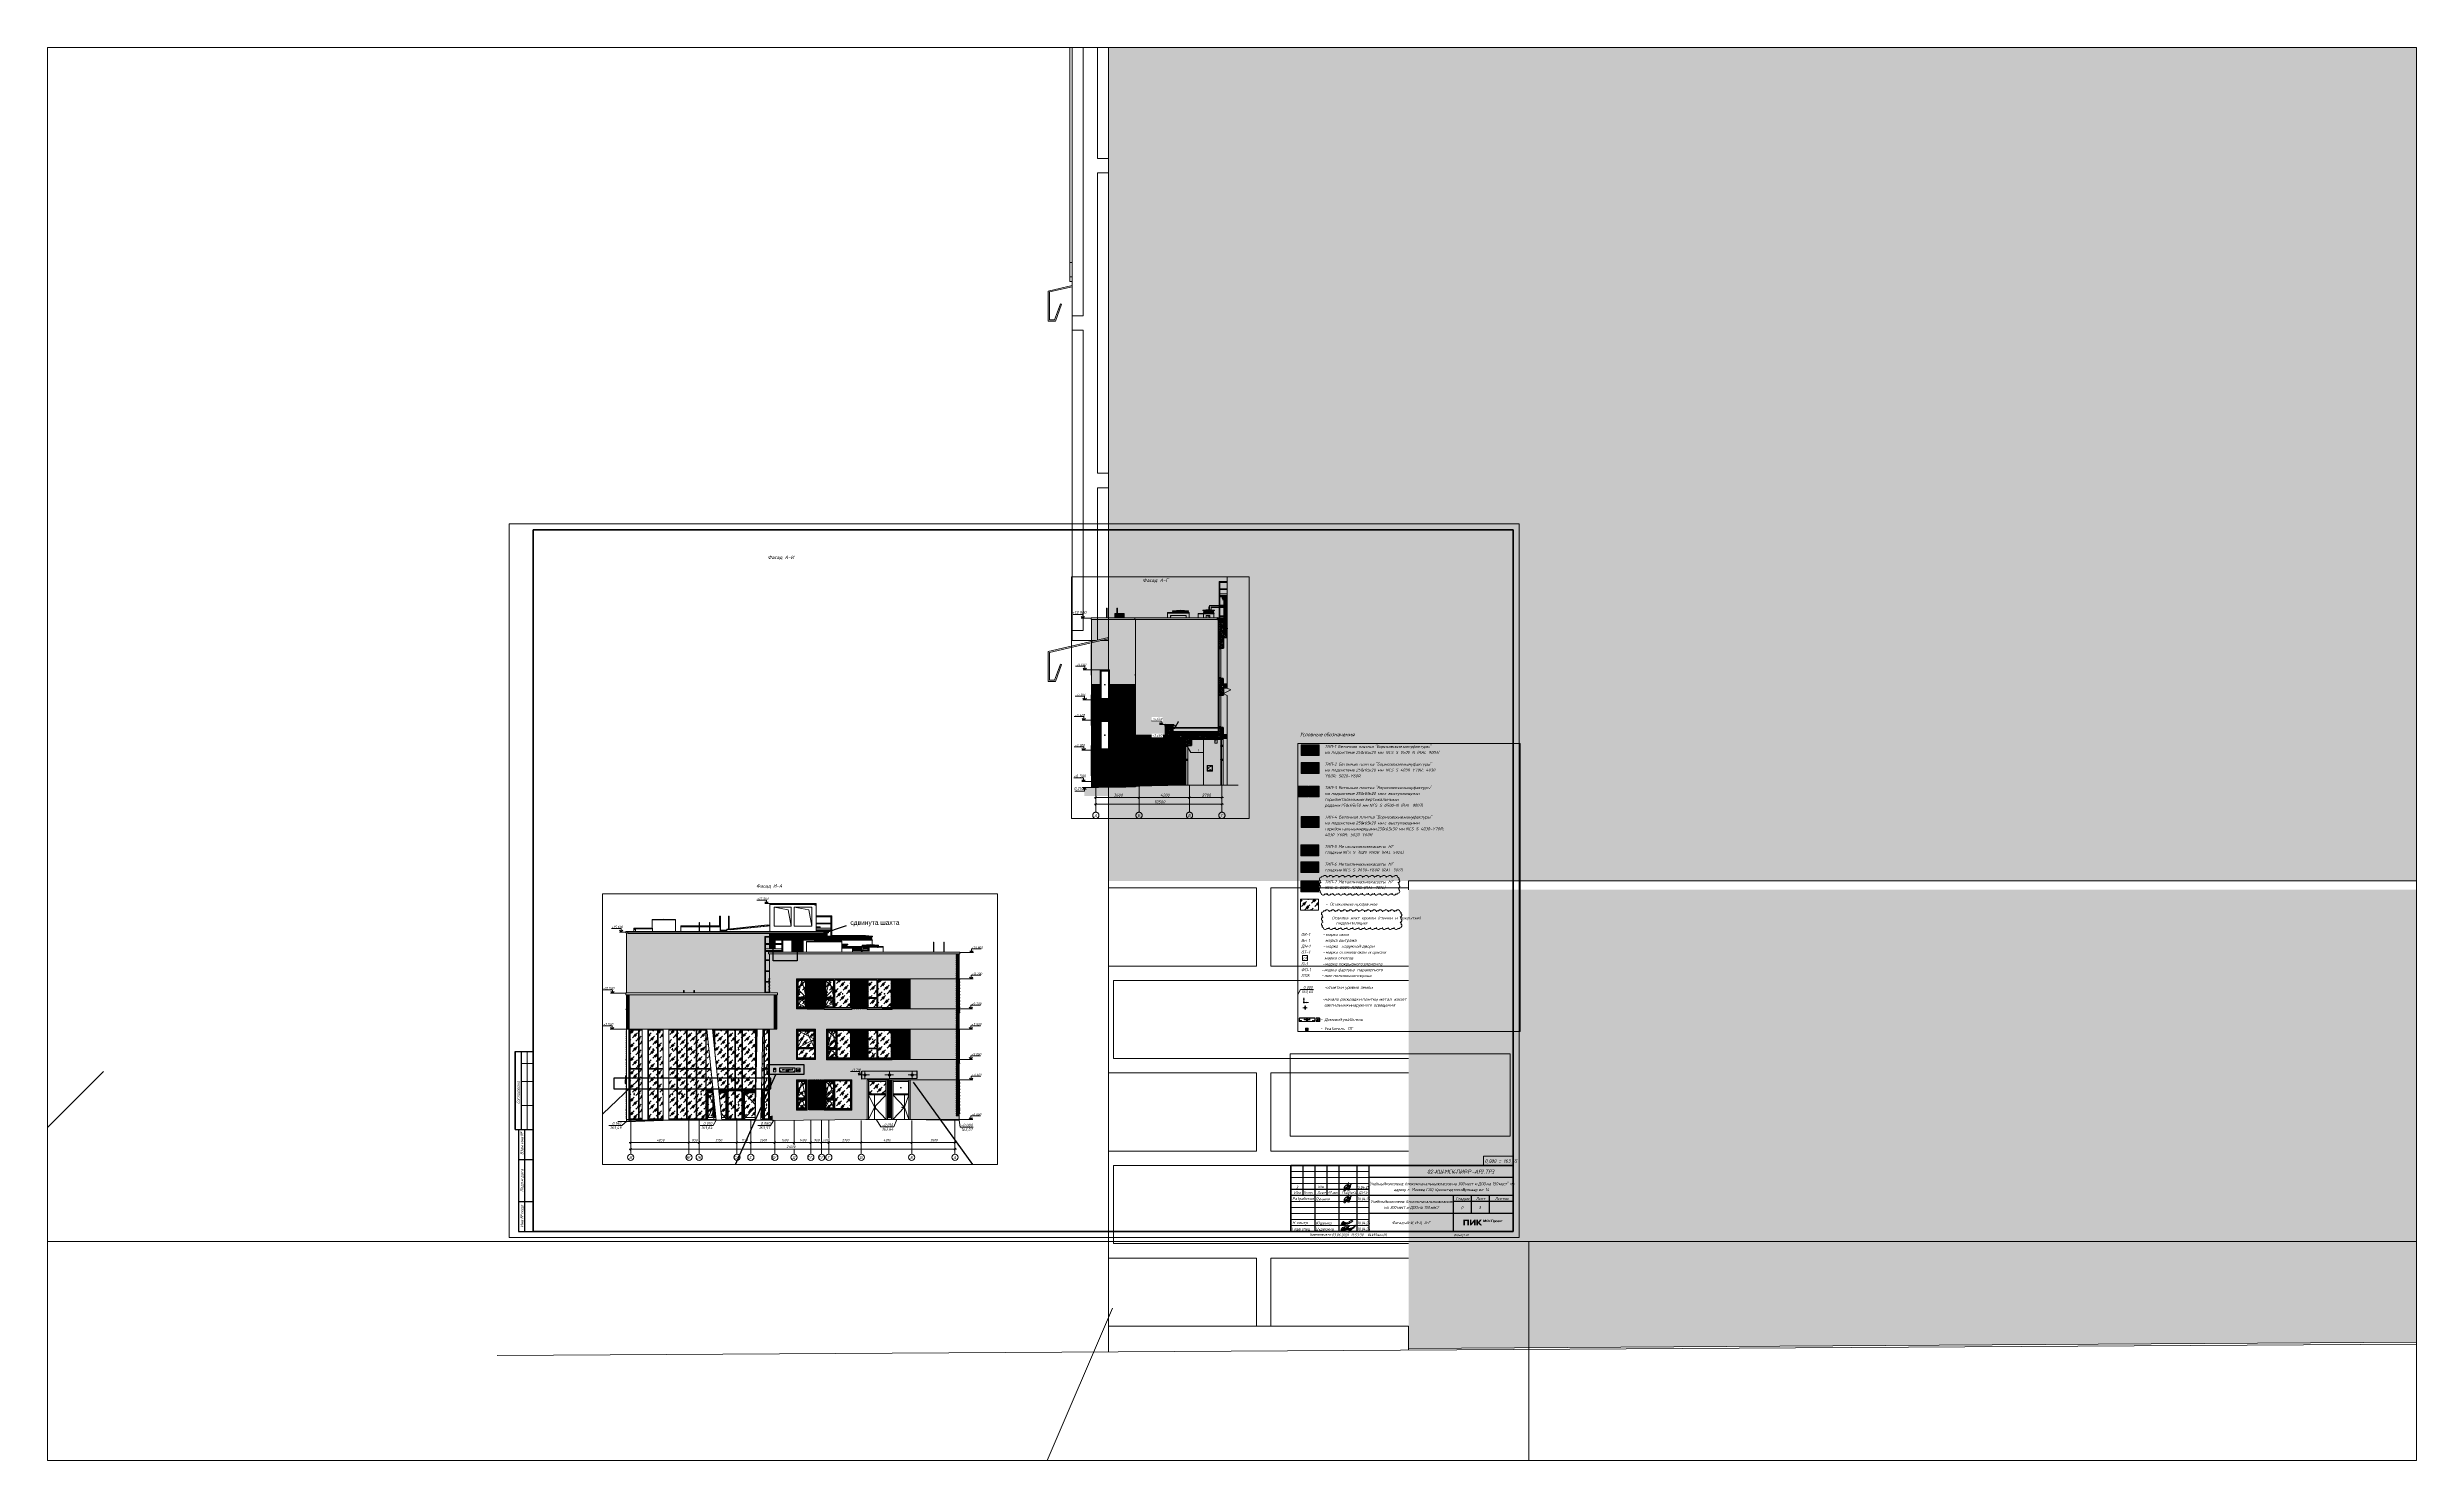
# Paper-space layout 'Layout1' of a CAD drawing. Header units: millimetres. Extents: x -1233 to 739, y -182 to 994.
# The model-space entities are those that its viewports show. They can reach past a viewport. Long polylines and large blocks are cut down to what shows.
import ezdxf

# ---------------------------------------------------------------- set-up
doc = ezdxf.new("R2010")
doc.units = ezdxf.units.MM
for name, pattern in [('200_ШТРИХ__ш1_п0_6_', [160, 100, -60]), ('200_ШТРИХ_ш1п0_6_', [160, 100, -60]), ('50_200_ШТРИХ_1Т_ш5_п1_п1_', [700, 500, -100, 0, -100]), ('IMPORT-Невидимая', [391.222223, 282.222223, -109]), ('Штрих', [635, 317.5, -317.5]), ('Штриховая', [600, 400, -200])]:
    doc.linetypes.add(name, pattern=pattern)
for name, color, linetype, lineweight in [('0-1', 7, 'Continuous', 9), ('2D - Общий_Ном__пера__1', 7, 'Continuous', 9), ('A-ANNO-DIMS', 7, 'Continuous', 9), ('A-ANNO-DIMS-100', 7, 'Continuous', 9), ('A-ANNO-NOTE', 7, 'Continuous', 9), ('A-ANNO-SYMB', 7, 'Continuous', 9), ('A-ANNO-SYMB-1', 7, 'Continuous', 20), ('A-CLNG', 7, 'Continuous', 9), ('A-CLNG-1', 7, 'Continuous', 13), ('A-CLNG-PATT-1', 7, 'Continuous', 5), ('A-COLS', 7, 'Continuous', 9), ('A-DETL', 7, 'Continuous', 9), ('A-DETL-1', 7, 'Continuous', 5), ('A-DETL-2', 7, 'IMPORT-Невидимая', 5), ('A-DETL-3', 7, 'Continuous', 25), ('A-DETL-4', 7, 'Continuous', 13), ('A-DETL-5', 7, 'Continuous', 35), ('A-DETL-CNTR', 7, '50_200_ШТРИХ_1Т_ш5_п1_п1_', 9), ('A-DETL-GENF', 7, 'Continuous', 9), ('A-DETL-HDLN', 7, '200_ШТРИХ__ш1_п0_6_', 13), ('A-DETL-WIDE', 7, 'Continuous', 25), ('A-DOOR', 7, 'Continuous', 9), ('A-DOOR-1', 7, 'Continuous', 5), ('A-DOOR-2', 7, '200_ШТРИХ__ш1_п0_6_', 5), ('A-DOOR-FRAM', 7, 'Continuous', 5), ('A-DOOR-HDLN', 7, 'Штрих', 5), ('A-FLOR', 7, 'Continuous', 9), ('A-FLOR-1', 7, 'Continuous', 35), ('A-FLOR-MCUT', 7, 'Continuous', 5), ('A-FLOR-PATT-1', 7, 'Continuous', 5), ('A-GENM', 7, 'Continuous', 9), ('A-GENM-1', 7, 'Continuous', 25), ('A-GENM-HDLN', 7, 'Штрих', 5), ('A-GLAZ', 7, 'Continuous', 9), ('A-GLAZ-1', 7, 'Continuous', 5), ('A-GLAZ-2', 7, 'Штрих', 5), ('A-GLAZ-3', 7, 'Штриховая', 5), ('A-GLAZ-CURT', 7, 'Continuous', 9), ('A-GLAZ-CURT-1', 7, 'Continuous', 5), ('A-GLAZ-CURT-2', 7, 'Continuous', 25), ('A-GLAZ-CWMG', 7, 'Continuous', 9), ('A-GLAZ-CWMG-1', 7, 'Continuous', 25), ('A-ROOF', 7, 'Continuous', 9), ('A-ROOF-1', 7, 'Continuous', 25), ('A-ROOF-PATT-1', 7, 'Continuous', 5), ('A-WALL', 7, 'Continuous', 5), ('A-WALL-1', 7, 'Continuous', 35), ('A-WALL-PATT', 7, 'Continuous', 5), ('G-ANNO-DIMS', 7, 'Continuous', 9), ('G-ANNO-DIMS-1', 7, 'Continuous', 20), ('G-ANNO-SCHD', 7, 'Continuous', 9), ('G-ANNO-TEXT', 7, 'Continuous', 9), ('G-ANNO-TTLB', 7, 'Continuous', 9), ('I-WALL', 7, 'Continuous', 5), ('I-WALL-1', 7, 'Continuous', 35), ('S-BEAM', 7, 'Continuous', 9), ('S-COLS', 7, 'Continuous', 9), ('Ограждение', 7, 'Continuous', 9), ('Ограждение-1', 7, 'Continuous', 25), ('Оси', 7, 'Continuous', 9), ('Оси-1', 7, '50_200_ШТРИХ_1Т_ш5_п1_п1_', 9)]:
    doc.layers.add(name, color=color, linetype=linetype, lineweight=lineweight)
for name, color, linetype, lineweight, true_color in [('A-AREA', 7, '200_ШТРИХ_ш1п0_6_', 35, 0x0000a0), ('A-DETL-GENF-1', 7, 'Continuous', 9, 0xffffff), ('A-DETL-GENF-2', 7, 'Continuous', 9, 0x95c8db), ('A-DETL-GENF-3', 7, 'Continuous', 9, 0xe1bc66), ('A-DETL-GENF-4', 7, 'Continuous', 9, 0x696a6b), ('A-DETL-GENF-5', 7, 'Continuous', 5, 0x646464), ('A-DETL-GENF-6', 9, 'Continuous', 5, 0x808080), ('A-DETL-GENF-7', 7, 'Continuous', 5, 0xc0c0c0), ('G-ANNO-REVC', 1, 'Continuous', 20, 0xff0000)]:
    doc.layers.add(name, color=color, linetype=linetype, lineweight=lineweight, true_color=true_color)
doc.layers.add('G-ANNO-NPLT', color=7, linetype='Continuous', plot=False)
doc.layers.add('NPLT_DWG_SIGN', color=5, linetype='Continuous', lineweight=9, true_color=0x0000ff, plot=False)
doc.styles.add('ISOCPEUR_B_I', font='', dxfattribs={"height": 200})
doc.styles.add('ISOCPEUR_B_I_1', font='', dxfattribs={"height": 3})
doc.styles.add('ISOCPEUR_I', font='isocpeui.ttf', dxfattribs={"width": 0.9, "height": 250})
doc.styles.add('ISOCPEUR_I_1', font='isocpeui.ttf', dxfattribs={"width": 0.9, "height": 200})
doc.styles.add('ISOCPEUR_I_10', font='isocpeui.ttf', dxfattribs={"width": 0.85, "height": 2.1})
doc.styles.add('ISOCPEUR_I_11', font='isocpeui.ttf', dxfattribs={"width": 0.85, "height": 3.5})
doc.styles.add('ISOCPEUR_I_12', font='isocpeui.ttf', dxfattribs={"height": 2.1})
doc.styles.add('ISOCPEUR_I_13', font='isocpeui.ttf', dxfattribs={"width": 0.85, "height": 3})
doc.styles.add('ISOCPEUR_I_14', font='isocpeui.ttf', dxfattribs={"width": 0.75, "height": 2.5})
doc.styles.add('ISOCPEUR_I_15', font='isocpeui.ttf', dxfattribs={"width": 0.9, "height": 2.5})
doc.styles.add('ISOCPEUR_I_16', font='isocpeui.ttf', dxfattribs={"width": 0.9, "height": 2})
doc.styles.add('ISOCPEUR_I_17', font='isocpeui.ttf', dxfattribs={"width": 0.87, "height": 3.5})
doc.styles.add('ISOCPEUR_I_2', font='isocpeui.ttf', dxfattribs={"height": 230})
doc.styles.add('ISOCPEUR_I_5', font='isocpeui.ttf', dxfattribs={"height": 250})
doc.styles.add('ISOCPEUR_I_6', font='isocpeui.ttf', dxfattribs={"width": 0.85, "height": 2.5})
doc.styles.add('ISOCPEUR_I_7', font='isocpeui.ttf', dxfattribs={"width": 0.85, "height": 2.3})
doc.styles.add('ISOCPEUR_I_8', font='isocpeui.ttf', dxfattribs={"width": 0.85, "height": 2.2})
doc.styles.add('ISOCPEUR_I_9', font='isocpeui.ttf', dxfattribs={"width": 0.85, "height": 2})
doc.styles.get('ISOCPEUR_B_I').set_extended_font_data('ISOCPEUR', italic=True, bold=True)
doc.styles.get('ISOCPEUR_B_I_1').set_extended_font_data('ISOCPEUR', italic=True, bold=True)
doc.dimstyles.new('ISO-2_0_0_9К_Средний_с_подложкой', dxfattribs={"dimscale": 304.8, "dimtxt": 199.196235, "dimasz": 0.492126, "dimexe": 0.393701, "dimexo": 0, "dimgap": 0.131234, "dimtad": 1, "dimdec": 0, "dimzin": 0, "dimdsep": 46, "dimtxsty": 'ISOCPEUR_I_1', "dimblk1": 'OBLIQUE', "dimblk2": 'OBLIQUE', "dimsah": 1, "dimcen": 0.09, "dimdle": 0.393701, "dimazin": 0, "dimtfac": 1, "dimtdec": 4, "dimtix": 1, "dimtmove": 0, "dimatfit": 3, "dimfxl": 1, "dimtvp": 1, "dimtfill": 1, "dimtolj": 1, "dimtzin": 0, "dimarcsym": 2})
doc.dimstyles.new('ISO-2_0_0_9К_Средний_с_подложкой_1', dxfattribs={"dimscale": 304.8, "dimtxt": 199.196235, "dimasz": 0.492126, "dimexe": 0.393701, "dimexo": 0, "dimgap": 0.131234, "dimtad": 1, "dimdec": 0, "dimzin": 0, "dimdsep": 46, "dimtxsty": 'ISOCPEUR_I_1', "dimblk1": 'OBLIQUE', "dimblk2": 'OBLIQUE', "dimsah": 1, "dimcen": 0.09, "dimdle": 0.393701, "dimazin": 0, "dimtfac": 1, "dimtdec": 4, "dimtix": 1, "dimtmove": 2, "dimatfit": 3, "dimfxl": 1, "dimtvp": 1, "dimtfill": 1, "dimtolj": 1, "dimtzin": 0, "dimarcsym": 2})
doc.dimstyles.new('ISO-2_5_0_9К_БОЛЬШОЙ', dxfattribs={"dimscale": 304.8, "dimtxt": 248.995294, "dimasz": 0.492126, "dimexe": 0.393701, "dimexo": 0, "dimgap": 0, "dimtad": 1, "dimdec": 0, "dimzin": 0, "dimdsep": 46, "dimtxsty": 'ISOCPEUR_I', "dimblk1": 'OBLIQUE', "dimblk2": 'OBLIQUE', "dimsah": 1, "dimcen": 0.09, "dimdle": 0.393701, "dimazin": 0, "dimtfac": 1, "dimtdec": 4, "dimtix": 1, "dimtmove": 0, "dimatfit": 3, "dimfxl": 1, "dimtvp": 1, "dimtolj": 1, "dimtzin": 0, "dimarcsym": 2})
pattern_1 = [(180, (10908.12, 371), (-2e-14, -154), [125, -137]), (90, (10908.12, 306), (-262, 2e-14), [65, -89]), (180, (10908.12, 306), (2e-14, -154), [125, -137]), (90, (10920.12, 306), (-262, 2e-14), [65, -89]), (180, (11045.12, 306), (-2e-14, -154), [125, -137]), (180, (11045.12, 371), (2e-14, -154), [125, -137]), (90, (10789.12, 383), (-262, 2e-14), [65, -89]), (90, (11039.12, 383), (-262, 2e-14), [65, -89]), (0, (10789.12, 383), (0, -154), [250, -12]), (0, (10789.12, 448), (0, -154), [250, -12])]
pattern_2 = [(180, (67625.75, 71), (-2e-14, -154), [125, -137]), (90, (67625.75, 6), (-262, 2e-14), [65, -89]), (180, (67625.75, 6), (-2e-14, -154), [125, -137]), (90, (67637.75, 6), (-262, 2e-14), [65, -89]), (180, (67762.75, 6), (-2e-14, -154), [125, -137]), (180, (67762.75, 71), (-2e-14, -154), [125, -137]), (90, (67506.75, 83), (-262, 2e-14), [65, -89]), (90, (67756.75, 83), (-262, 2e-14), [65, -89]), (0, (67506.75, 83), (0, -154), [250, -12]), (0, (67506.75, 148), (0, -154), [250, -12])]
pattern_3 = [(180, (67625.75, 4271), (-2e-14, -154), [125, -137]), (90, (67625.75, 4206), (-262, 2e-14), [65, -89]), (180, (67625.75, 4206), (-2e-14, -154), [125, -137]), (90, (67637.75, 4206), (-262, 2e-14), [65, -89]), (180, (67762.75, 4206), (-2e-14, -154), [125, -137]), (180, (67762.75, 4271), (-2e-14, -154), [125, -137]), (90, (67506.75, 4283), (-262, 2e-14), [65, -89]), (90, (67756.75, 4283), (-262, 2e-14), [65, -89]), (0, (67506.75, 4283), (0, -154), [250, -12]), (0, (67506.75, 4348), (0, -154), [250, -12])]
pattern_4 = [(180, (67625.75, 8471), (-2e-14, -154), [125, -137]), (90, (67625.75, 8406), (-262, 2e-14), [65, -89]), (180, (67625.75, 8406), (-2e-14, -154), [125, -137]), (90, (67637.75, 8406), (-262, 2e-14), [65, -89]), (180, (67762.75, 8406), (-2e-14, -154), [125, -137]), (180, (67762.75, 8471), (-2e-14, -154), [125, -137]), (90, (67506.75, 8483), (-262, 2e-14), [65, -89]), (90, (67756.75, 8483), (-262, 2e-14), [65, -89]), (0, (67506.75, 8483), (0, -154), [250, -12]), (0, (67506.75, 8548), (0, -154), [250, -12])]
pattern_5 = [(45, (-100, 100), (-282.8427, 282.8427), [200, -600]), (45, (-300, 0), (-282.8427, 282.8427), [600, -200]), (45, (100, -100), (-282.8427, 282.8427), [200, -600])]
pattern_6 = [(180, (40175.75, 4271), (-2e-14, -154), [125, -137]), (90, (40175.75, 4206), (-262, 2e-14), [65, -89]), (180, (40175.75, 4206), (-2e-14, -154), [125, -137]), (90, (40187.75, 4206), (-262, 2e-14), [65, -89]), (180, (40312.75, 4206), (-2e-14, -154), [125, -137]), (180, (40312.75, 4271), (-2e-14, -154), [125, -137]), (90, (40056.75, 4283), (-262, 2e-14), [65, -89]), (90, (40306.75, 4283), (-262, 2e-14), [65, -89]), (0, (40056.75, 4283), (0, -154), [250, -12]), (0, (40056.75, 4348), (0, -154), [250, -12])]
pattern_7 = [(180, (56625.75, 12591), (-2e-14, -154), [125, -137]), (90, (56625.75, 12526), (-262, 2e-14), [65, -89]), (180, (56625.75, 12526), (-2e-14, -154), [125, -137]), (90, (56637.75, 12526), (-262, 2e-14), [65, -89]), (180, (56762.75, 12526), (-2e-14, -154), [125, -137]), (180, (56762.75, 12591), (-2e-14, -154), [125, -137]), (90, (56506.75, 12603), (-262, 2e-14), [65, -89]), (90, (56756.75, 12603), (-262, 2e-14), [65, -89]), (0, (56506.75, 12603), (0, -154), [250, -12]), (0, (56506.75, 12668), (0, -154), [250, -12])]
pattern_8 = [(180, (67625.75, 71), (-2e-14, -154), [125, -137]), (90, (67625.75, 6), (-262, 2e-14), [65, -89]), (180, (67625.75, 6), (2e-14, -154), [125, -137]), (90, (67637.75, 6), (-262, 2e-14), [65, -89]), (180, (67762.75, 6), (-2e-14, -154), [125, -137]), (180, (67762.75, 71), (2e-14, -154), [125, -137]), (90, (67506.75, 83), (-262, 2e-14), [65, -89]), (90, (67756.75, 83), (-262, 2e-14), [65, -89]), (0, (67506.75, 83), (0, -154), [250, -12]), (0, (67506.75, 148), (0, -154), [250, -12])]
pattern_9 = [(180, (66817.26, 4223.23), (-2e-14, -154), [125, -137]), (90, (66817.26, 4158.23), (-262, 2e-14), [65, -89]), (180, (66817.26, 4158.23), (-2e-14, -154), [125, -137]), (90, (66829.26, 4158.23), (-262, 2e-14), [65, -89]), (180, (66954.26, 4158.23), (-2e-14, -154), [125, -137]), (180, (66954.26, 4223.23), (-2e-14, -154), [125, -137]), (90, (66698.26, 4235.23), (-262, 2e-14), [65, -89]), (90, (66948.26, 4235.23), (-262, 2e-14), [65, -89]), (0, (66698.26, 4235.23), (0, -154), [250, -12]), (0, (66698.26, 4300.23), (0, -154), [250, -12])]
pattern_10 = [(180, (66757.54, 4271.04), (-2e-14, -154), [125, -137]), (90, (66757.54, 4206.04), (-262, 2e-14), [65, -89]), (180, (66757.54, 4206.04), (-2e-14, -154), [125, -137]), (90, (66769.54, 4206.04), (-262, 2e-14), [65, -89]), (180, (66894.54, 4206.04), (-2e-14, -154), [125, -137]), (180, (66894.54, 4271.04), (-2e-14, -154), [125, -137]), (90, (66638.54, 4283.04), (-262, 2e-14), [65, -89]), (90, (66888.54, 4283.04), (-262, 2e-14), [65, -89]), (0, (66638.54, 4283.04), (0, -154), [250, -12]), (0, (66638.54, 4348.04), (0, -154), [250, -12])]
pattern_11 = [(180, (39993.25, -3369), (-2e-14, -154), [125, -137]), (90, (39993.25, -3434), (-262, 2e-14), [65, -89]), (180, (39993.25, -3434), (-2e-14, -154), [125, -137]), (90, (40005.25, -3434), (-262, 2e-14), [65, -89]), (180, (40130.25, -3434), (-2e-14, -154), [125, -137]), (180, (40130.25, -3369), (-2e-14, -154), [125, -137]), (90, (39874.25, -3357), (-262, 2e-14), [65, -89]), (90, (40124.25, -3357), (-262, 2e-14), [65, -89]), (0, (39874.25, -3357), (0, -154), [250, -12]), (0, (39874.25, -3292), (0, -154), [250, -12])]
pattern_12 = [(180, (112485.17, 71), (-2e-14, -154), [125, -137]), (90, (112485.17, 6), (-262, 2e-14), [65, -89]), (180, (112485.17, 6), (-2e-14, -154), [125, -137]), (90, (112497.17, 6), (-262, 2e-14), [65, -89]), (180, (112622.17, 6), (-2e-14, -154), [125, -137]), (180, (112622.17, 71), (-2e-14, -154), [125, -137]), (90, (112366.17, 83), (-262, 2e-14), [65, -89]), (90, (112616.17, 83), (-262, 2e-14), [65, -89]), (0, (112366.17, 83), (0, -154), [250, -12]), (0, (112366.17, 148), (0, -154), [250, -12])]
pattern_13 = [(180, (108335.17, 8471), (-2e-14, -154), [125, -137]), (90, (108335.17, 8406), (-262, 2e-14), [65, -89]), (180, (108335.17, 8406), (-2e-14, -154), [125, -137]), (90, (108347.17, 8406), (-262, 2e-14), [65, -89]), (180, (108472.17, 8406), (-2e-14, -154), [125, -137]), (180, (108472.17, 8471), (-2e-14, -154), [125, -137]), (90, (108216.17, 8483), (-262, 2e-14), [65, -89]), (90, (108466.17, 8483), (-262, 2e-14), [65, -89]), (0, (108216.17, 8483), (0, -154), [250, -12]), (0, (108216.17, 8548), (0, -154), [250, -12])]
pattern_14 = [(180, (115685.17, 12591), (-2e-14, -154), [125, -137]), (90, (115685.17, 12526), (-262, 2e-14), [65, -89]), (180, (115685.17, 12526), (-2e-14, -154), [125, -137]), (90, (115697.17, 12526), (-262, 2e-14), [65, -89]), (180, (115822.17, 12526), (-2e-14, -154), [125, -137]), (180, (115822.17, 12591), (-2e-14, -154), [125, -137]), (90, (115566.17, 12603), (-262, 2e-14), [65, -89]), (90, (115816.17, 12603), (-262, 2e-14), [65, -89]), (0, (115566.17, 12603), (0, -154), [250, -12]), (0, (115566.17, 12668), (0, -154), [250, -12])]
pattern_15 = [(135, (108537.227, 4946), (-35.35534, -35.35534), [])]
pattern_16 = [(45, (108537.23, 4946), (-70.7107, 70.7107), []), (135, (108537.23, 4946), (-70.7107, -70.7107), [])]
pattern_17 = [(45, (108537.23, 4946), (-114.0493, 114.0493), []), (45, (108651.28, 4946), (-114.0493, 114.0493), [201.612, -40.322, 6.706, -33.617])]
pattern_18 = [(45, (108537.227, 4946), (-35.35534, 35.35534), [])]
pattern_19 = [(45, (108537.23, 4946), (-75.4342, 75.4342), [106.68, -17.78, 3.556, -17.78]), (45, (108537.23, 5021.39), (-75.4342, 75.4342), []), (50, (108537.23, 4946), (127.5292, -11.1576), [13.335, -146.685]), (355, (108537.23, 4946), (-24.6697, 133.74), [10.668, -117.348]), (100.451, (108547.85, 4945.07), (102.8597, 122.5818), [11.333, -124.663]), (46.184, (108537.23, 4981.56), (189.7552, -29.4304), [20.003, -220.028]), (96.636, (108553.04, 4979.1), (166.1822, 173.1996), [17, -186.995]), (351.184, (108537.23, 4981.56), (166.184, 173.1976), [16.002, -176.022]), (21, (108555.01, 4972.67), (106.1303, -71.586), [13.335, -146.685]), (326, (108555.01, 4972.67), (43.2619, 128.9318), [10.668, -117.348]), (71.451, (108563.85, 4966.7), (149.392, 57.345), [11.333, -124.663]), (37.5, (108537.227, 4946), (2.16223, 59.18836), [3.353, -112.573, 3.353, -115.773, -117.792]), (37.5, (108537.227, 4946), (2.16223, 59.18836), [-235.052, 3.353, -114.44]), (7.5, (108537.23, 4946), (46.77386, 70.12615), [3.353, -64.567, 3.353, -109.906, -44.895]), (7.5, (108537.23, 4946), (46.77386, 70.12615), [-181.178, 3.353, -41.542]), (327.5, (108497.58, 4946), (94.91367, -4.0101), [3.353, -41.097, 3.353, -135.331, -184.023]), (327.5, (108497.58, 4946), (94.91367, -4.0101), [-183.134, 3.353, -180.67]), (317.5, (108479.8, 4946), (103.6906, 17.7988), [3.353, -54.432, 3.353, -88.748, -130.683]), (317.5, (108479.8, 4946), (103.6906, 17.7988), [-149.885, 3.353, -127.33])]
pattern_20 = [(306.87, (108672.66, 5325.21), (677.1656, -677.163), [33.858, -3351.962]), (333.435, (108659.12, 5331.98), (677.164, 0.0006), [15.142, -1499.043]), (345.964, (108632.03, 5338.76), (677.1643, 0.0024), [27.92, -2764.1]), (206.565, (108645.57, 5122.06), (-677.165, -677.1635), [15.142, -1499.043]), (206.565, (108672.66, 5135.6), (-677.165, -677.1635), [30.284, -1483.9]), (225, (108686.2, 5149.15), (6e-14, -677.164), [19.153, -938.5]), (270, (108686.2, 5162.7), (677.164, 4e-14), [13.543, -663.62]), (288.435, (108679.43, 5183), (677.165, -1354.327), [21.414, -2119.967]), (315, (108665.9, 5196.55), (677.164, 0), [19.153, -938.5]), (348.69, (108632.03, 5203.32), (677.1641, -0.0006), [34.53, -3418.344]), (116.565, (108706.52, 5271.04), (-677.1635, 677.165), [30.284, -1483.9]), (90, (108706.5, 5250.7), (-677.164, 4e-14), [20.315, -656.85]), (63.435, (108692.98, 5223.64), (-0.0006, 677.164), [30.284, -1483.9]), (26.565, (108665.9, 5210.1), (677.165, 677.1635), [30.284, -1483.9]), (11.31, (108632.03, 5203.32), (2708.6556, 677.1675), [34.53, -3418.344]), (0, (108591.4, 5203.3), (0, 677.164), [40.63, -636.534]), (26.565, (108726.83, 5271.04), (677.165, 677.1635), [30.284, -1483.9]), (45, (108713.3, 5257.5), (0, 677.164), [19.153, -938.5]), (63.435, (108699.75, 5230.4), (-0.0006, 677.164), [30.284, -1483.9]), (75.964, (108692.98, 5203.32), (-0.0024, 677.1643), [27.92, -2764.1]), (90, (108693, 5176.24), (-677.164, 4e-14), [27.087, -650.077]), (104.036, (108699.75, 5149.15), (-677.155, 2031.4949), [27.92, -2764.1]), (135, (108713.3, 5135.6), (-677.164, 6e-14), [19.153, -938.5]), (153.435, (108740.38, 5122.06), (-677.164, -0.0006), [30.284, -1483.9]), (288.435, (108821.64, 5399.7), (677.165, -1354.327), [21.414, -2119.967]), (296.565, (108814.86, 5413.24), (677.1635, -677.165), [15.142, -1499.043]), (315, (108808.1, 5420), (677.164, 0), [9.577, -948.08]), (0, (108801.3, 5420), (0, 677.164), [6.77, -670.39]), (18.435, (108781, 5413.24), (1354.327, 677.165), [21.414, -2119.967]), (26.565, (108767.46, 5406.47), (677.165, 677.1635), [15.142, -1499.043]), (71.565, (108760.7, 5386.16), (0.0006, 677.164), [21.414, -2119.967]), (90, (108760.7, 5352.3), (-677.164, 4e-14), [33.86, -643.306]), (135, (108659.1, 5399.7), (-677.164, 6e-14), [9.577, -948.08]), (123.69, (108672.66, 5379.39), (-677.164, 677.165), [24.415, -2417.134]), (90, (108672.66, 5365.84), (-677.164, 4e-14), [13.543, -663.62]), (63.435, (108665.9, 5352.3), (-0.0006, 677.164), [15.142, -1499.043]), (18.435, (108645.57, 5345.53), (1354.327, 677.165), [21.414, -2119.967]), (0, (108611.7, 5345.5), (0, 677.164), [33.86, -643.306]), (326.31, (108591.4, 5359.07), (1354.329, -677.162), [24.415, -2417.134]), (0, (108591.4, 5338.76), (0, 677.164), [40.63, -636.534]), (14.036, (108564.31, 5331.98), (2031.4949, 677.155), [27.92, -2764.1]), (30.964, (108530.46, 5311.67), (2031.486, 1354.3369), [39.485, -3909.026]), (45, (108510.14, 5291.35), (0, 677.164), [28.73, -928.925]), (71.565, (108503.37, 5271.04), (0.0006, 677.164), [21.414, -2119.967]), (90, (108503.4, 5250.7), (-677.164, 4e-14), [20.315, -656.85]), (108.435, (108510.14, 5230.4), (-677.165, 1354.327), [21.414, -2119.967]), (108.435, (108516.91, 5210.1), (-677.165, 1354.327), [21.414, -2119.967]), (165.964, (108544, 5203.32), (-677.1643, -0.0024), [27.92, -2764.1]), (180, (108591.4, 5203.3), (-8e-14, -677.164), [47.4, -629.763]), (303.69, (108848.72, 5596.08), (677.164, -677.165), [24.415, -2417.134]), (326.31, (108828.4, 5609.62), (1354.329, -677.162), [24.415, -2417.134]), (0, (108808.1, 5609.6), (0, 677.164), [20.315, -656.85]), (14.036, (108781, 5602.85), (2031.4949, 677.155), [27.92, -2764.1]), (33.69, (108760.7, 5589.3), (677.165, 677.164), [24.415, -2417.134]), (56.31, (108747.15, 5569), (677.162, 1354.329), [24.415, -2417.134]), (75.964, (108740.38, 5541.9), (-0.0024, 677.1643), [27.92, -2764.1]), (104.036, (108747.15, 5514.82), (-677.155, 2031.4949), [27.92, -2764.1]), (135, (108753.9, 5508.05), (-677.164, 6e-14), [9.577, -948.08]), (168.69, (108787.78, 5501.27), (-677.1641, 0.0006), [34.53, -3418.344]), (161.565, (108706.52, 5521.59), (-677.164, 0.0006), [21.414, -2119.967]), (180, (108720.06, 5521.6), (-8e-14, -677.164), [13.543, -663.62]), (206.565, (108733.6, 5528.36), (-677.165, -677.1635), [15.142, -1499.043]), (243.435, (108740.38, 5541.9), (0.0006, -677.164), [15.142, -1499.043]), (161.565, (108733.6, 5677.34), (-677.164, 0.0006), [21.414, -2119.967]), (123.69, (108747.15, 5657.02), (-677.164, 677.165), [24.415, -2417.134]), (101.31, (108753.92, 5623.16), (-677.1675, 2708.6556), [34.53, -3418.344]), (90, (108753.9, 5589.3), (-677.164, 4e-14), [33.86, -643.306]), (71.565, (108747.15, 5569), (0.0006, 677.164), [21.414, -2119.967]), (14.036, (108760.69, 5670.56), (2031.4949, 677.155), [27.92, -2764.1]), (63.435, (108753.92, 5657.02), (-0.0006, 677.164), [15.142, -1499.043]), (90, (108753.9, 5629.94), (-677.164, 4e-14), [27.087, -650.077]), (135, (108767.46, 5616.4), (-677.164, 6e-14), [19.153, -938.5]), (165.964, (108794.55, 5609.62), (-677.1643, -0.0024), [27.92, -2764.1]), (180, (108828.4, 5609.6), (-8e-14, -677.164), [33.86, -643.306]), (206.565, (108841.95, 5616.4), (-677.165, -677.1635), [15.142, -1499.043]), (243.435, (108848.72, 5629.94), (0.0006, -677.164), [15.142, -1499.043]), (270, (108848.7, 5643.5), (677.164, 4e-14), [13.543, -663.62]), (315, (108828.4, 5663.8), (677.164, 0), [28.73, -928.925]), (341.565, (108787.78, 5677.34), (677.164, -0.0006), [42.828, -2098.553]), (270, (108869.04, 5555.45), (677.164, 4e-14), [13.543, -663.62]), (288.435, (108862.27, 5575.76), (677.165, -1354.327), [21.414, -2119.967]), (26.565, (108686.2, 5670.56), (677.165, 677.1635), [30.284, -1483.9]), (45, (108672.66, 5657), (0, 677.164), [19.153, -938.5]), (78.69, (108665.89, 5623.16), (0.0006, 677.1641), [34.53, -3418.344]), (90, (108665.9, 5589.3), (-677.164, 4e-14), [33.86, -643.306]), (90, (108665.9, 5569), (-677.164, 4e-14), [20.315, -656.85]), (108.435, (108672.66, 5548.68), (-677.165, 1354.327), [21.414, -2119.967]), (123.69, (108686.2, 5528.36), (-677.164, 677.165), [24.415, -2417.134]), (168.69, (108787.78, 5501.27), (-677.1641, 0.0006), [34.53, -3418.344]), (180, (108814.86, 5501.3), (-8e-14, -677.164), [27.087, -650.077]), (198.435, (108835.18, 5508.05), (-1354.327, -677.165), [21.414, -2119.967]), (225, (108855.5, 5528.36), (6e-14, -677.164), [28.73, -928.925]), (225, (108869.04, 5541.9), (6e-14, -677.164), [19.153, -938.5]), (168.69, (108699.75, 5406.47), (-677.1641, 0.0006), [34.53, -3418.344]), (180, (108726.8, 5406.5), (-8e-14, -677.164), [27.087, -650.077]), (188.13, (108774.23, 5413.24), (-4062.9849, -677.1562), [47.883, -4740.39]), (225, (108794.55, 5433.56), (6e-14, -677.164), [28.73, -928.925]), (270, (108794.55, 5453.9), (677.164, 4e-14), [20.315, -656.85]), (288.435, (108787.78, 5474.19), (677.165, -1354.327), [21.414, -2119.967]), (315, (108760.7, 5501.27), (677.164, 0), [38.306, -919.35]), (341.565, (108740.38, 5508.05), (677.164, -0.0006), [21.414, -2119.967]), (345.964, (108713.29, 5514.82), (677.1643, 0.0024), [27.92, -2764.1]), (0, (108686.2, 5514.8), (0, 677.164), [27.087, -650.077]), (18.435, (108665.89, 5508.05), (1354.327, 677.165), [21.414, -2119.967]), (33.69, (108645.57, 5494.5), (677.165, 677.164), [24.415, -2417.134]), (45, (108632.03, 5480.96), (0, 677.164), [19.153, -938.5]), (90, (108632, 5453.9), (-677.164, 4e-14), [27.087, -650.077]), (108.435, (108638.8, 5433.56), (-677.165, 1354.327), [21.414, -2119.967]), (116.565, (108645.57, 5420), (-677.1635, 677.165), [15.142, -1499.043]), (161.565, (108665.89, 5413.24), (-677.164, 0.0006), [21.414, -2119.967]), (291.801, (108862.27, 5081.43), (677.154, -1354.3326), [36.466, -3610.173]), (270, (108862.3, 5108.5), (677.164, 4e-14), [27.087, -650.077]), (251.565, (108869.04, 5128.83), (-0.0006, -677.164), [21.414, -2119.967]), (213.69, (108889.35, 5142.38), (-677.165, -677.164), [24.415, -2417.134]), (198.435, (108909.67, 5149.15), (-1354.327, -677.165), [21.414, -2119.967]), (180, (108943.5, 5149.15), (-8e-14, -677.164), [33.86, -643.306]), (153.435, (108970.6, 5135.6), (-677.164, -0.0006), [30.284, -1483.9]), (135, (108984.16, 5122.06), (-677.164, 6e-14), [19.153, -938.5]), (135, (109004.47, 5101.75), (-677.164, 6e-14), [28.73, -928.925]), (104.036, (109011.24, 5074.66), (-677.155, 2031.4949), [27.92, -2764.1]), (90, (109011.24, 5047.6), (-677.164, 4e-14), [27.087, -650.077]), (63.435, (108997.7, 5020.5), (-0.0006, 677.164), [30.284, -1483.9]), (14.036, (108970.61, 5013.72), (2031.4949, 677.155), [27.92, -2764.1]), (0, (108936.75, 5013.7), (0, 677.164), [33.86, -643.306]), (348.69, (108902.9, 5020.49), (677.1641, -0.0006), [34.53, -3418.344]), (326.31, (108882.58, 5034.03), (1354.329, -677.162), [24.415, -2417.134]), (296.565, (108875.8, 5047.57), (677.1635, -677.165), [15.142, -1499.043]), (45, (108828.4, 5420), (0, 677.164), [9.577, -948.08]), (0, (108814.86, 5420), (0, 677.164), [13.543, -663.62]), (315, (108801.3, 5433.56), (677.164, 0), [19.153, -938.5]), (281.31, (108794.55, 5467.42), (677.1675, -2708.6556), [34.53, -3418.344]), (0, (108808.1, 5494.5), (0, 677.164), [20.315, -656.85]), (45, (108794.55, 5480.96), (0, 677.164), [19.153, -938.5]), (90, (108794.55, 5467.4), (-677.164, 4e-14), [13.543, -663.62]), (135, (108672.66, 5535.13), (-677.164, 6e-14), [19.153, -938.5]), (90, (108672.66, 5521.6), (-677.164, 4e-14), [13.543, -663.62]), (63.435, (108665.9, 5508.05), (-0.0006, 677.164), [15.142, -1499.043]), (18.435, (108645.57, 5501.27), (1354.327, 677.165), [21.414, -2119.967]), (0, (108625.26, 5501.3), (0, 677.164), [20.315, -656.85]), (0, (109065.4, 5284.6), (0, 677.164), [6.77, -670.39]), (333.435, (109051.87, 5291.35), (677.164, 0.0006), [15.142, -1499.043]), (333.435, (109038.33, 5298.12), (677.164, 0.0006), [15.142, -1499.043]), (296.565, (109031.56, 5311.67), (677.1635, -677.165), [15.142, -1499.043]), (270, (109031.56, 5325.2), (677.164, 4e-14), [13.543, -663.62]), (251.565, (109038.33, 5345.53), (-0.0006, -677.164), [21.414, -2119.967]), (225, (109045.1, 5352.3), (6e-14, -677.164), [9.577, -948.08]), (180, (109051.9, 5352.3), (-8e-14, -677.164), [6.77, -670.39]), (45, (109038.33, 5379.4), (0, 677.164), [19.153, -938.5]), (0, (109024.8, 5379.4), (0, 677.164), [13.543, -663.62]), (341.565, (108957.07, 5399.7), (677.164, -0.0006), [21.414, -2119.967]), (315, (108943.53, 5413.24), (677.164, 0), [19.153, -938.5]), (270, (108943.5, 5426.8), (677.164, 4e-14), [13.543, -663.62]), (243.435, (108950.3, 5440.33), (0.0006, -677.164), [15.142, -1499.043]), (153.435, (108896.12, 5433.56), (-677.164, -0.0006), [15.142, -1499.043]), (146.31, (108916.44, 5420.02), (-1354.329, 677.162), [24.415, -2417.134]), (90, (108916.44, 5406.5), (-677.164, 4e-14), [13.543, -663.62]), (63.435, (108909.67, 5392.93), (-0.0006, 677.164), [15.142, -1499.043]), (45, (108902.9, 5386.16), (0, 677.164), [9.577, -948.08]), (18.435, (108848.72, 5365.84), (1354.327, 677.165), [21.414, -2119.967]), (333.435, (108835.18, 5372.6), (677.164, 0.0006), [15.142, -1499.043]), (296.565, (108828.4, 5386.16), (677.1635, -677.165), [15.142, -1499.043]), (180, (108821.64, 5277.8), (-8e-14, -677.164), [13.543, -663.62]), (206.565, (108835.18, 5284.58), (-677.165, -677.1635), [15.142, -1499.043]), (251.565, (108841.95, 5304.9), (-0.0006, -677.164), [21.414, -2119.967]), (270, (108841.95, 5332), (677.164, 4e-14), [27.087, -650.077]), (116.565, (108963.84, 5223.64), (-677.1635, 677.165), [15.142, -1499.043]), (104.036, (108970.61, 5196.55), (-677.155, 2031.4949), [27.92, -2764.1]), (90, (108970.6, 5176.24), (-677.164, 4e-14), [20.315, -656.85]), (45, (108957.07, 5162.7), (0, 677.164), [19.153, -938.5]), (18.435, (108936.75, 5155.92), (1354.327, 677.165), [21.414, -2119.967]), (0, (108909.7, 5155.9), (0, 677.164), [27.087, -650.077]), (333.435, (108896.12, 5162.7), (677.164, 0.0006), [15.142, -1499.043]), (0, (109031.56, 5081.4), (0, 677.164), [6.77, -670.39]), (26.565, (109018, 5074.66), (677.165, 677.1635), [15.142, -1499.043]), (63.435, (109011.24, 5061.12), (-0.0006, 677.164), [15.142, -1499.043]), (90, (109011.24, 5047.6), (-677.164, 4e-14), [13.543, -663.62]), (90, (109011.24, 5027.26), (-677.164, 4e-14), [20.315, -656.85]), (116.565, (109018, 5013.72), (-677.1635, 677.165), [15.142, -1499.043]), (123.69, (108896.12, 5013.72), (-677.164, 677.165), [24.415, -2417.134]), (90, (108896.1, 5006.94), (-677.164, 4e-14), [6.77, -670.39]), (168.69, (108896.12, 5250.72), (-677.1641, 0.0006), [34.53, -3418.344]), (189.462, (108936.75, 5257.5), (-3385.8235, -677.1448), [41.19, -4077.837]), (198.435, (108977.38, 5271.04), (-1354.327, -677.165), [42.828, -2098.553]), (210.964, (109011.24, 5291.35), (-2031.486, -1354.3369), [39.485, -3909.026]), (233.13, (109031.56, 5318.44), (-1354.3312, -2031.4894), [33.858, -3351.962]), (270, (109031.56, 5359.1), (677.164, 4e-14), [40.63, -636.534]), (288.435, (109024.79, 5379.39), (677.165, -1354.327), [21.414, -2119.967]), (333.435, (108997.7, 5392.93), (677.164, 0.0006), [30.284, -1483.9]), (0, (108950.3, 5392.9), (0, 677.164), [47.4, -629.763]), (8.13, (108902.9, 5386.16), (4062.9849, 677.1562), [47.883, -4740.39]), (21.801, (108869.04, 5372.61), (1354.3326, 677.154), [36.466, -3610.173]), (45, (108848.7, 5352.3), (0, 677.164), [28.73, -928.925]), (78.69, (108841.95, 5318.44), (0.0006, 677.1641), [34.53, -3418.344]), (90, (108841.95, 5291.35), (-677.164, 4e-14), [27.087, -650.077]), (108.435, (108848.72, 5271.04), (-677.165, 1354.327), [21.414, -2119.967]), (135, (108862.27, 5257.5), (-677.164, 6e-14), [19.153, -938.5]), (180, (108774.23, 5284.6), (-8e-14, -677.164), [20.315, -656.85]), (167.471, (108835.18, 5271.04), (-3385.8176, 677.1751), [62.43, -6180.712]), (143.13, (108862.27, 5250.72), (-2031.4894, 1354.3312), [33.858, -3351.962]), (135, (108869.04, 5243.95), (-677.164, 6e-14), [9.577, -948.08]), (111.801, (108882.58, 5210.1), (-677.154, 1354.3326), [36.466, -3610.173]), (90, (108882.6, 5183), (-677.164, 4e-14), [27.087, -650.077]), (90, (108882.6, 5155.9), (-677.164, 4e-14), [27.087, -650.077]), (71.565, (108875.8, 5135.6), (0.0006, 677.164), [21.414, -2119.967]), (33.69, (108855.5, 5122.06), (677.165, 677.164), [24.415, -2417.134]), (14.036, (108828.4, 5115.29), (2031.4949, 677.155), [27.92, -2764.1]), (0, (108794.55, 5115.3), (0, 677.164), [33.86, -643.306]), (352.875, (108740.38, 5122.06), (677.16416, 0.0003), [54.595, -5404.876]), (270, (109160.2, 5399.7), (677.164, 4e-14), [20.315, -656.85]), (288.435, (109153.45, 5420.02), (677.165, -1354.327), [21.414, -2119.967]), (303.69, (109139.9, 5440.33), (677.164, -677.165), [24.415, -2417.134]), (315, (109126.36, 5453.87), (677.164, 0), [19.153, -938.5]), (0, (109099.3, 5453.9), (0, 677.164), [27.087, -650.077]), (14.036, (109072.19, 5447.1), (2031.4949, 677.155), [27.92, -2764.1]), (56.31, (109058.64, 5426.79), (677.162, 1354.329), [24.415, -2417.134]), (75.964, (109051.87, 5399.7), (-0.0024, 677.1643), [27.92, -2764.1]), (270, (109051.9, 5426.8), (677.164, 4e-14), [20.315, -656.85]), (284.036, (109045.1, 5453.87), (677.155, -2031.4949), [27.92, -2764.1]), (303.69, (109031.56, 5474.19), (677.164, -677.165), [24.415, -2417.134]), (333.435, (109018, 5480.96), (677.164, 0.0006), [15.142, -1499.043]), (0, (108997.7, 5480.96), (0, 677.164), [20.315, -656.85]), (18.435, (108977.38, 5474.19), (1354.327, 677.165), [21.414, -2119.967]), (45, (108963.84, 5460.65), (0, 677.164), [19.153, -938.5]), (236.31, (108977.38, 5487.73), (-677.162, -1354.329), [24.415, -2417.134]), (270, (108977.4, 5508.05), (677.164, 4e-14), [20.315, -656.85]), (270, (108977.4, 5521.6), (677.164, 4e-14), [13.543, -663.62]), (303.69, (108963.84, 5541.9), (677.164, -677.165), [24.415, -2417.134]), (333.435, (108950.3, 5548.68), (677.164, 0.0006), [15.142, -1499.043]), (0, (108923.2, 5548.7), (0, 677.164), [27.087, -650.077]), (14.036, (108896.12, 5541.9), (2031.4949, 677.155), [27.92, -2764.1]), (210.964, (109018.01, 5602.85), (-2031.486, -1354.3369), [39.485, -3909.026]), (201.801, (109051.87, 5616.39), (-1354.3326, -677.154), [36.466, -3610.173]), (180, (109072.2, 5616.4), (-8e-14, -677.164), [20.315, -656.85]), (173.66, (109133.13, 5609.62), (-677.1637, -0.00205), [61.32, -6070.66]), (161.565, (109153.45, 5602.85), (-677.164, 0.0006), [21.414, -2119.967]), (116.565, (109167, 5575.76), (-677.1635, 677.165), [30.284, -1483.9]), (111.801, (109180.53, 5541.9), (-677.154, 1354.3326), [36.466, -3610.173]), (104.036, (109187.3, 5514.82), (-677.155, 2031.4949), [27.92, -2764.1]), (90, (109187.3, 5494.5), (-677.164, 4e-14), [20.315, -656.85]), (45, (109160.2, 5467.4), (0, 677.164), [38.306, -919.35]), (0, (109126.36, 5467.4), (0, 677.164), [33.86, -643.306]), (352.875, (109072.19, 5474.19), (677.16416, 0.0003), [54.595, -5404.876]), (344.055, (109024.79, 5487.73), (2708.6609, -677.145), [49.298, -4880.53]), (321.34, (108990.93, 5514.82), (2708.6491, -2031.5013), [43.36, -4292.606]), (296.565, (108977.38, 5541.9), (677.1635, -677.165), [30.284, -1483.9]), (270, (108977.4, 5562.2), (677.164, 4e-14), [20.315, -656.85]), (251.565, (108984.16, 5582.53), (-0.0006, -677.164), [21.414, -2119.967]), (116.565, (108699.75, 5298.12), (-677.1635, 677.165), [30.284, -1483.9]), (146.31, (108720.06, 5284.58), (-1354.329, 677.162), [24.415, -2417.134]), (180, (108740.4, 5284.6), (-8e-14, -677.164), [20.315, -656.85]), (198.435, (108760.7, 5291.35), (-1354.327, -677.165), [21.414, -2119.967]), (243.435, (108767.46, 5304.9), (0.0006, -677.164), [15.142, -1499.043]), (281.31, (108760.69, 5338.76), (677.1675, -2708.6556), [34.53, -3418.344]), (296.565, (108821.64, 5000.17), (677.1635, -677.165), [15.142, -1499.043]), (315, (108808.1, 5013.7), (677.164, 0), [19.153, -938.5]), (333.435, (108794.55, 5020.5), (677.164, 0.0006), [15.142, -1499.043]), (315, (108787.8, 5027.26), (677.164, 0), [9.577, -948.078]), (288.435, (108835.18, 5352.3), (677.165, -1354.327), [21.414, -2119.967]), (284.036, (108828.4, 5379.39), (677.155, -2031.4949), [27.92, -2764.1]), (90, (108760.7, 5352.3), (-677.164, 4e-14), [27.087, -650.077]), (101.31, (108767.46, 5318.44), (-677.1675, 2708.6556), [34.53, -3418.344]), (123.69, (108781, 5298.12), (-677.164, 677.165), [24.415, -2417.134]), (135, (108794.55, 5284.6), (-677.164, 6e-14), [19.153, -938.5]), (153.435, (108808.1, 5277.8), (-677.164, -0.0006), [15.142, -1499.043]), (270, (108774.23, 5088.2), (677.164, 4e-14), [27.087, -650.077]), (270, (108774.23, 5101.75), (677.164, 4e-14), [13.543, -663.62]), (315, (108760.7, 5115.3), (677.164, 0), [19.153, -938.5]), (341.565, (108740.38, 5122.06), (677.164, -0.0006), [21.414, -2119.967]), (18.435, (108720.06, 5115.3), (1354.327, 677.165), [21.414, -2119.967]), (26.565, (108706.52, 5108.52), (677.165, 677.1635), [15.142, -1499.043]), (63.435, (108699.75, 5094.98), (-0.0006, 677.164), [15.142, -1499.043]), (90, (108699.75, 5088.2), (-677.164, 4e-14), [6.77, -670.39]), (101.31, (108706.52, 5054.35), (-677.1675, 2708.6556), [34.53, -3418.344]), (90, (108706.5, 5027.26), (-677.164, 4e-14), [27.087, -650.077]), (116.565, (108713.3, 5013.72), (-677.1635, 677.165), [15.142, -1499.043]), (165.964, (108740.38, 5006.94), (-677.1643, -0.0024), [27.92, -2764.1]), (180, (108753.9, 5006.94), (-8e-14, -677.164), [13.543, -663.62]), (213.69, (108774.23, 5020.49), (-677.165, -677.164), [24.415, -2417.134]), (225, (108781, 5027.26), (6e-14, -677.164), [9.577, -948.078]), (270, (108781, 5040.8), (677.164, 4e-14), [13.543, -663.62]), (288.435, (108774.23, 5061.12), (677.165, -1354.327), [21.414, -2119.967]), (270, (108659.1, 5650.25), (677.164, 4e-14), [33.86, -643.306]), (315, (108652.35, 5657), (677.164, 0), [9.577, -948.08]), (0, (108645.6, 5657), (0, 677.164), [6.77, -670.39]), (26.565, (108632.03, 5650.25), (677.165, 677.1635), [15.142, -1499.043]), (45, (108625.26, 5643.5), (0, 677.164), [9.577, -948.08]), (71.565, (108618.49, 5623.16), (0.0006, 677.164), [21.414, -2119.967]), (90, (108604.94, 5575.76), (-677.164, 4e-14), [13.543, -663.62]), (116.565, (108611.72, 5562.22), (-677.1635, 677.165), [15.142, -1499.043]), (153.435, (108625.26, 5555.45), (-677.164, -0.0006), [15.142, -1499.043]), (180, (108632, 5555.45), (-8e-14, -677.164), [6.77, -670.39]), (198.435, (108652.35, 5562.22), (-1354.327, -677.165), [21.414, -2119.967]), (243.435, (108659.12, 5575.76), (0.0006, -677.164), [15.142, -1499.043]), (251.565, (108665.89, 5596.08), (-0.0006, -677.164), [21.414, -2119.967]), (288.435, (108659.12, 5616.4), (677.165, -1354.327), [21.414, -2119.967]), (71.565, (108611.72, 5602.85), (0.0006, 677.164), [21.414, -2119.967]), (180, (108571.1, 5562.2), (-8e-14, -677.164), [40.63, -636.534]), (198.435, (108591.4, 5569), (-1354.327, -677.165), [21.414, -2119.967]), (236.31, (108604.94, 5589.3), (-677.162, -1354.329), [24.415, -2417.134]), (243.435, (108611.72, 5602.85), (0.0006, -677.164), [15.142, -1499.043]), (255.964, (108618.49, 5629.94), (0.0024, -677.1643), [27.92, -2764.1]), (270, (108618.5, 5643.5), (677.164, 4e-14), [13.543, -663.62]), (303.69, (108604.94, 5663.8), (677.164, -677.165), [24.415, -2417.134]), (326.31, (108584.63, 5677.34), (1354.329, -677.162), [24.415, -2417.134]), (341.565, (108990.93, 5210.1), (677.164, -0.0006), [21.414, -2119.967]), (333.435, (108977.38, 5216.87), (677.164, 0.0006), [15.142, -1499.043]), (71.565, (109078.96, 5027.26), (0.0006, 677.164), [21.414, -2119.967]), (63.435, (109072.2, 5013.72), (-0.0006, 677.164), [15.142, -1499.043]), (45, (109065.4, 5006.94), (0, 677.164), [9.577, -948.08]), (0, (109058.64, 5006.94), (0, 677.164), [6.77, -670.39]), (0, (109051.9, 5006.94), (0, 677.164), [6.77, -670.39]), (333.435, (109038.33, 5013.72), (677.164, 0.0006), [15.142, -1499.043]), (0, (109018, 5013.7), (0, 677.164), [20.315, -656.85]), (153.435, (109051.87, 5074.66), (-677.164, -0.0006), [15.142, -1499.043]), (180, (109058.64, 5074.66), (-8e-14, -677.164), [6.77, -670.39]), (146.31, (109078.96, 5061.12), (-1354.329, 677.162), [24.415, -2417.134]), (116.565, (109085.73, 5047.57), (-677.1635, 677.165), [15.142, -1499.043]), (251.565, (108841.95, 5447.1), (-0.0006, -677.164), [21.414, -2119.967]), (270, (108841.95, 5474.2), (677.164, 4e-14), [27.087, -650.077]), (303.69, (108828.4, 5494.5), (677.164, -677.165), [24.415, -2417.134]), (180, (109045.1, 5203.3), (-8e-14, -677.164), [33.86, -643.306]), (191.31, (109078.96, 5210.1), (-2708.6556, -677.1675), [34.53, -3418.344]), (216.87, (109106.05, 5230.41), (-677.163, -677.1656), [33.858, -3351.962]), (270, (109106.05, 5250.7), (677.164, 4e-14), [20.315, -656.85]), (303.69, (109092.5, 5271.04), (677.164, -677.165), [24.415, -2417.134]), (338.199, (109058.64, 5284.58), (2031.4964, -677.1495), [36.466, -3610.173]), (0, (109024.8, 5284.6), (0, 677.164), [33.86, -643.306]), (14.036, (108997.7, 5277.81), (2031.4949, 677.155), [27.92, -2764.1]), (33.69, (108977.38, 5264.27), (677.165, 677.164), [24.415, -2417.134]), (71.565, (108970.61, 5243.95), (0.0006, 677.164), [21.414, -2119.967]), (90, (108970.6, 5230.4), (-677.164, 4e-14), [13.543, -663.62]), (116.565, (108977.38, 5216.87), (-677.1635, 677.165), [15.142, -1499.043]), (180, (108632, 4986.6), (-8e-14, -677.164), [6.77, -670.39]), (180, (108638.8, 4986.6), (-8e-14, -677.164), [6.77, -670.39]), (194.036, (108665.89, 4993.4), (-2031.4949, -677.155), [27.92, -2764.1]), (213.69, (108686.2, 5006.94), (-677.165, -677.164), [24.415, -2417.134]), (243.435, (108699.75, 5034.03), (0.0006, -677.164), [30.284, -1483.9]), (270, (108699.75, 5074.66), (677.164, 4e-14), [40.63, -636.534]), (281.31, (108692.98, 5108.52), (677.1675, -2708.6556), [34.53, -3418.344]), (315, (108679.43, 5122.06), (677.164, 0), [19.153, -938.5]), (0, (108652.35, 5122.06), (0, 677.164), [27.087, -650.077]), (21.801, (108618.49, 5108.52), (1354.3326, 677.154), [36.466, -3610.173]), (53.13, (108598.17, 5081.43), (1354.3312, 2031.4894), [33.858, -3351.962]), (75.964, (108591.4, 5054.35), (-0.0024, 677.1643), [27.92, -2764.1]), (104.036, (108598.17, 5027.26), (-677.155, 2031.4949), [27.92, -2764.1]), (108.435, (108604.94, 5006.94), (-677.165, 1354.327), [21.414, -2119.967]), (135, (108625.26, 4986.63), (-677.164, 6e-14), [28.73, -928.925]), (206.565, (109085.73, 5291.35), (-677.165, -677.1635), [15.142, -1499.043]), (243.435, (109092.5, 5304.9), (0.0006, -677.164), [15.142, -1499.043]), (284.036, (109085.73, 5331.98), (677.155, -2031.4949), [27.92, -2764.1]), (315, (109072.2, 5345.53), (677.164, 0), [19.153, -938.5]), (341.565, (109051.87, 5352.3), (677.164, -0.0006), [21.414, -2119.967]), (180, (108902.9, 5548.7), (-8e-14, -677.164), [6.77, -670.39]), (180, (108909.7, 5548.7), (-8e-14, -677.164), [6.77, -670.39]), (194.036, (108936.75, 5555.45), (-2031.4949, -677.155), [27.92, -2764.1]), (213.69, (108957.07, 5569), (-677.165, -677.164), [24.415, -2417.134]), (243.435, (108970.6, 5596.08), (0.0006, -677.164), [30.284, -1483.9]), (270, (108970.6, 5636.7), (677.164, 4e-14), [40.63, -636.534]), (281.31, (108963.84, 5670.56), (677.1675, -2708.6556), [34.53, -3418.344]), (315, (108950.3, 5684.1), (677.164, 0), [19.153, -938.5]), (0, (108923.2, 5684.1), (0, 677.164), [27.087, -650.077]), (21.801, (108889.35, 5670.56), (1354.3326, 677.154), [36.466, -3610.173]), (53.13, (108869.04, 5643.48), (1354.3312, 2031.4894), [33.858, -3351.962]), (75.964, (108862.27, 5616.4), (-0.0024, 677.1643), [27.92, -2764.1]), (104.036, (108869.04, 5589.3), (-677.155, 2031.4949), [27.92, -2764.1]), (108.435, (108875.8, 5569), (-677.165, 1354.327), [21.414, -2119.967]), (135, (108896.12, 5548.68), (-677.164, 6e-14), [28.73, -928.925]), (180, (108557.54, 5108.5), (-8e-14, -677.164), [6.77, -670.39]), (153.435, (108571.1, 5101.75), (-677.164, -0.0006), [15.142, -1499.043]), (135, (108584.63, 5088.2), (-677.164, 6e-14), [19.153, -938.5]), (90, (108584.6, 5074.66), (-677.164, 4e-14), [13.543, -663.62]), (108.435, (108591.4, 5054.35), (-677.165, 1354.327), [21.414, -2119.967]), (90, (108591.4, 5027.26), (-677.164, 4e-14), [27.087, -650.077]), (63.435, (108584.63, 5013.72), (-0.0006, 677.164), [15.142, -1499.043]), (18.435, (108564.31, 5006.94), (1354.327, 677.165), [21.414, -2119.967]), (0, (108537.2, 5006.94), (0, 677.164), [27.087, -650.077]), (0, (108523.7, 5006.94), (0, 677.164), [13.543, -663.62]), (341.565, (108503.37, 5013.72), (677.164, -0.0006), [21.414, -2119.967]), (315, (108489.83, 5027.26), (677.164, 0), [19.153, -938.5]), (243.435, (108496.6, 5040.8), (0.0006, -677.164), [15.142, -1499.043]), (270, (108496.6, 5067.9), (677.164, 4e-14), [27.087, -650.077]), (225, (108510.14, 5081.43), (6e-14, -677.164), [19.153, -938.5]), (216.87, (108537.23, 5101.75), (-677.163, -677.1656), [33.858, -3351.962]), (206.565, (108550.77, 5108.52), (-677.165, -677.1635), [15.142, -1499.043]), (341.565, (108936.75, 5243.95), (677.164, -0.0006), [21.414, -2119.967]), (0, (108909.7, 5243.95), (0, 677.164), [27.087, -650.077]), (26.565, (108896.12, 5237.18), (677.165, 677.1635), [15.142, -1499.043]), (63.435, (108889.35, 5223.64), (-0.0006, 677.164), [15.142, -1499.043]), (90, (108889.35, 5183), (-677.164, 4e-14), [40.63, -636.534]), (108.435, (108896.12, 5162.7), (-677.165, 1354.327), [21.414, -2119.967]), (284.036, (108774.23, 5074.66), (677.155, -2031.4949), [27.92, -2764.1]), (251.565, (108781, 5094.98), (-0.0006, -677.164), [21.414, -2119.967]), (243.435, (108787.78, 5108.52), (0.0006, -677.164), [15.142, -1499.043]), (194.036, (108814.86, 5115.29), (-2031.4949, -677.155), [27.92, -2764.1]), (180, (108841.95, 5115.3), (-8e-14, -677.164), [27.087, -650.077]), (135, (108855.5, 5101.75), (-677.164, 6e-14), [19.153, -938.5]), (108.435, (108862.27, 5081.43), (-677.165, 1354.327), [21.414, -2119.967]), (108.435, (108787.78, 5027.26), (-677.165, 1354.327), [21.414, -2119.967]), (165.964, (108855.5, 4979.86), (-677.1643, -0.0024), [27.92, -2764.1]), (194.036, (108882.58, 4986.63), (-2031.4949, -677.155), [27.92, -2764.1]), (236.31, (108896.12, 5006.94), (-677.162, -1354.329), [24.415, -2417.134]), (213.69, (108869.04, 5440.33), (-677.165, -677.164), [24.415, -2417.134]), (180, (108882.6, 5440.3), (-8e-14, -677.164), [13.543, -663.62]), (270, (108828.4, 5399.7), (677.164, 4e-14), [13.543, -663.62]), (243.435, (108835.18, 5413.24), (0.0006, -677.164), [15.142, -1499.043]), (225, (108848.7, 5426.8), (6e-14, -677.164), [19.153, -938.5]), (291.801, (108672.66, 5359.07), (677.154, -1354.3326), [36.466, -3610.173]), (270, (108672.66, 5386.16), (677.164, 4e-14), [27.087, -650.077]), (225, (108686.2, 5399.7), (6e-14, -677.164), [19.153, -938.5]), (206.565, (108699.75, 5406.47), (-677.165, -677.1635), [15.142, -1499.043]), (180, (108720.06, 5406.5), (-8e-14, -677.164), [20.315, -656.85]), (161.565, (108740.38, 5399.7), (-677.164, 0.0006), [21.414, -2119.967]), (135, (108747.15, 5392.93), (-677.164, 6e-14), [9.577, -948.08]), (104.036, (108753.92, 5365.84), (-677.155, 2031.4949), [27.92, -2764.1]), (104.036, (108760.69, 5338.76), (-677.155, 2031.4949), [27.92, -2764.1]), (284.036, (108530.46, 5155.92), (677.155, -2031.4949), [27.92, -2764.1]), (255.964, (108537.23, 5183), (0.0024, -677.1643), [27.92, -2764.1]), (225, (108550.77, 5196.55), (6e-14, -677.164), [19.153, -938.5]), (194.036, (108577.86, 5203.32), (-2031.4949, -677.155), [27.92, -2764.1]), (180, (108618.5, 5203.3), (-8e-14, -677.164), [40.63, -636.534]), (14.036, (108604.94, 5108.52), (2031.4949, 677.155), [27.92, -2764.1]), (0, (108577.86, 5108.5), (0, 677.164), [27.087, -650.077]), (341.565, (108557.54, 5115.3), (677.164, -0.0006), [21.414, -2119.967]), (326.31, (108537.23, 5128.83), (1354.329, -677.162), [24.415, -2417.134]), (225, (108869.04, 5535.13), (6e-14, -677.164), [28.73, -928.925]), (194.036, (108896.12, 5541.9), (-2031.4949, -677.155), [27.92, -2764.1]), (56.31, (108950.3, 5447.1), (677.162, 1354.329), [24.415, -2417.134]), (33.69, (108929.98, 5433.56), (677.165, 677.164), [24.415, -2417.134]), (0, (108909.7, 5433.56), (0, 677.164), [20.315, -656.85]), (341.565, (108889.35, 5440.33), (677.164, -0.0006), [21.414, -2119.967]), (341.565, (108869.04, 5447.1), (677.164, -0.0006), [21.414, -2119.967]), (326.31, (108848.72, 5460.65), (1354.329, -677.162), [24.415, -2417.134]), (284.036, (108841.95, 5487.73), (677.155, -2031.4949), [27.92, -2764.1]), (255.964, (108848.72, 5514.82), (0.0024, -677.1643), [27.92, -2764.1]), (243.435, (109051.87, 4952.77), (0.0006, -677.164), [15.142, -1499.043]), (251.565, (109058.64, 4973.09), (-0.0006, -677.164), [21.414, -2119.967]), (270, (109058.64, 4986.6), (677.164, 4e-14), [13.543, -663.62]), (315, (109045.1, 5000.17), (677.164, 0), [19.153, -938.5]), (333.435, (109031.56, 5006.94), (677.164, 0.0006), [15.142, -1499.043]), (0, (109018, 5006.94), (0, 677.164), [13.543, -663.62]), (26.565, (109004.47, 5000.17), (677.165, 677.1635), [15.142, -1499.043]), (45, (108997.7, 4993.4), (0, 677.164), [9.577, -948.08]), (26.565, (108984.16, 4986.63), (677.165, 677.1635), [15.142, -1499.043]), (56.31, (108970.61, 4966.31), (677.162, 1354.329), [24.415, -2417.134]), (90, (108970.6, 4952.8), (-677.164, 4e-14), [13.543, -663.62]), (108.435, (108977.38, 4932.46), (-677.165, 1354.327), [21.414, -2119.967]), (165.964, (109004.47, 4925.69), (-677.1643, -0.0024), [27.92, -2764.1]), (180, (109018, 4925.7), (-8e-14, -677.164), [13.543, -663.62]), (206.565, (109031.56, 4932.46), (-677.165, -677.1635), [15.142, -1499.043]), (206.565, (109045.1, 4939.23), (-677.165, -677.1635), [15.142, -1499.043]), (243.435, (108957.07, 5453.87), (0.0006, -677.164), [15.142, -1499.043]), (225, (108963.84, 5460.65), (6e-14, -677.164), [9.577, -948.08]), (90, (109051.9, 5386.16), (-677.164, 4e-14), [20.315, -656.85]), (333.435, (108503.37, 5575.76), (677.164, 0.0006), [30.284, -1483.9]), (296.565, (108489.83, 5602.85), (677.1635, -677.165), [30.284, -1483.9]), (288.435, (108483.05, 5623.16), (677.165, -1354.327), [21.414, -2119.967]), (270, (108483.05, 5643.5), (677.164, 4e-14), [20.315, -656.85]), (251.565, (108489.83, 5663.8), (-0.0006, -677.164), [21.414, -2119.967]), (225, (108503.37, 5677.34), (6e-14, -677.164), [19.153, -938.5]), (194.036, (108530.46, 5684.11), (-2031.4949, -677.155), [27.92, -2764.1]), (180, (108557.54, 5684.1), (-8e-14, -677.164), [27.087, -650.077]), (165.964, (108584.63, 5677.34), (-677.1643, -0.0024), [27.92, -2764.1]), (243.435, (109065.42, 4986.63), (0.0006, -677.164), [15.142, -1499.043]), (251.565, (109072.19, 5006.94), (-0.0006, -677.164), [21.414, -2119.967]), (251.565, (109085.73, 5047.57), (-0.0006, -677.164), [42.828, -2098.553]), (225, (109106.05, 5067.9), (6e-14, -677.164), [28.73, -928.925]), (206.565, (109119.6, 5074.66), (-677.165, -677.1635), [15.142, -1499.043]), (180, (109139.9, 5074.66), (-8e-14, -677.164), [20.315, -656.85]), (146.31, (109160.22, 5061.12), (-1354.329, 677.162), [24.415, -2417.134]), (116.565, (109167, 5047.57), (-677.1635, 677.165), [15.142, -1499.043]), (90, (109167, 5020.5), (-677.164, 4e-14), [27.087, -650.077]), (71.565, (109160.22, 5000.17), (0.0006, 677.164), [21.414, -2119.967]), (71.565, (109153.45, 4979.86), (0.0006, 677.164), [21.414, -2119.967]), (71.565, (109146.68, 4959.54), (0.0006, 677.164), [21.414, -2119.967]), (45, (109133.13, 4946), (0, 677.164), [19.153, -938.5]), (14.036, (109106.05, 4939.23), (2031.4949, 677.155), [27.92, -2764.1]), (0, (109085.7, 4939.2), (0, 677.164), [20.315, -656.85]), (341.565, (109065.42, 4946), (677.164, -0.0006), [21.414, -2119.967]), (296.565, (109058.64, 4959.54), (677.1635, -677.165), [15.142, -1499.043]), (270, (109058.64, 4973.1), (677.164, 4e-14), [13.543, -663.62]), (99.462, (109126.36, 5094.98), (-677.1448, 3385.8235), [41.19, -4077.837]), (116.565, (109133.13, 5081.43), (-677.1635, 677.165), [15.142, -1499.043]), (161.565, (109153.45, 5074.66), (-677.164, 0.0006), [21.414, -2119.967]), (180, (109167, 5074.66), (-8e-14, -677.164), [13.543, -663.62]), (206.565, (109180.53, 5081.43), (-677.165, -677.1635), [15.142, -1499.043]), (213.69, (109200.85, 5094.98), (-677.165, -677.164), [24.415, -2417.134]), (225, (109214.4, 5108.5), (6e-14, -677.164), [19.153, -938.5]), (270, (109214.4, 5115.3), (677.164, 4e-14), [6.77, -670.39]), (270, (109214.4, 5122.06), (677.164, 4e-14), [6.77, -670.39]), (281.31, (109207.62, 5155.92), (677.1675, -2708.6556), [34.53, -3418.344]), (270, (109207.6, 5183), (677.164, 4e-14), [27.087, -650.077]), (315, (109194.1, 5196.55), (677.164, 0), [19.153, -938.5]), (333.435, (109180.53, 5203.32), (677.164, 0.0006), [15.142, -1499.043]), (0, (109167, 5203.3), (0, 677.164), [13.543, -663.62]), (18.435, (109146.68, 5196.55), (1354.327, 677.165), [21.414, -2119.967]), (26.565, (109133.13, 5189.78), (677.165, 677.1635), [15.142, -1499.043]), (45, (109119.6, 5176.24), (0, 677.164), [19.153, -938.5]), (90, (109119.6, 5155.9), (-677.164, 4e-14), [20.315, -656.85]), (296.565, (109119.6, 5101.75), (677.1635, -677.165), [15.142, -1499.043]), (0, (109106.05, 5101.75), (0, 677.164), [13.543, -663.62]), (26.565, (109078.96, 5088.2), (677.165, 677.1635), [30.284, -1483.9]), (63.435, (109072.2, 5074.66), (-0.0006, 677.164), [15.142, -1499.043]), (90, (109072.2, 5067.9), (-677.164, 4e-14), [6.77, -670.39]), (153.435, (109085.73, 5061.12), (-677.164, -0.0006), [15.142, -1499.043]), (180, (109092.5, 5061.1), (-8e-14, -677.164), [6.77, -670.39]), (206.565, (109106.05, 5067.9), (-677.165, -677.1635), [15.142, -1499.043]), (206.565, (109119.6, 5074.66), (-677.165, -677.1635), [15.142, -1499.043]), (243.435, (109126.36, 5088.2), (0.0006, -677.164), [15.142, -1499.043]), (56.31, (109160.22, 5379.39), (677.162, 1354.329), [24.415, -2417.134]), (90, (109160.2, 5352.3), (-677.164, 4e-14), [27.087, -650.077]), (104.036, (109166.99, 5325.21), (-677.155, 2031.4949), [27.92, -2764.1]), (135, (109180.53, 5311.67), (-677.164, 6e-14), [19.153, -938.5]), (180, (109200.85, 5311.7), (-8e-14, -677.164), [20.315, -656.85]), (206.565, (109227.93, 5325.2), (-677.165, -677.1635), [30.284, -1483.9]), (236.31, (109241.48, 5345.53), (-677.162, -1354.329), [24.415, -2417.134]), (255.964, (109248.25, 5372.61), (0.0024, -677.1643), [27.92, -2764.1]), (270, (109248.25, 5392.9), (677.164, 4e-14), [20.315, -656.85]), (296.565, (109241.48, 5406.47), (677.1635, -677.165), [15.142, -1499.043]), (345.964, (109214.39, 5413.24), (677.1643, 0.0024), [27.92, -2764.1]), (14.036, (109187.3, 5406.47), (2031.4949, 677.155), [27.92, -2764.1]), (26.565, (109173.76, 5399.7), (677.165, 677.1635), [15.142, -1499.043]), (341.565, (109133.13, 5359.07), (677.164, -0.0006), [21.414, -2119.967]), (18.435, (109112.82, 5352.3), (1354.327, 677.165), [21.414, -2119.967]), (45, (109099.27, 5338.76), (0, 677.164), [19.153, -938.5]), (71.565, (109092.5, 5318.44), (0.0006, 677.164), [21.414, -2119.967]), (104.036, (109099.27, 5291.35), (-677.155, 2031.4949), [27.92, -2764.1]), (108.435, (109106.05, 5271.04), (-677.165, 1354.327), [21.414, -2119.967]), (108.435, (109112.82, 5250.72), (-677.165, 1354.327), [21.414, -2119.967]), (135, (109126.36, 5237.2), (-677.164, 6e-14), [19.153, -938.5]), (180, (109146.7, 5237.2), (-8e-14, -677.164), [20.315, -656.85]), (206.565, (109160.22, 5243.95), (-677.165, -677.1635), [15.142, -1499.043]), (236.31, (109173.76, 5264.27), (-677.162, -1354.329), [24.415, -2417.134]), (270, (109173.76, 5291.35), (677.164, 4e-14), [27.087, -650.077]), (270, (109173.76, 5311.7), (677.164, 4e-14), [20.315, -656.85]), (296.565, (109167, 5325.2), (677.1635, -677.165), [15.142, -1499.043]), (296.565, (109153.45, 5352.3), (677.1635, -677.165), [30.284, -1483.9]), (90, (109051.9, 5372.6), (-677.164, 4e-14), [27.087, -650.077]), (116.565, (109058.64, 5359.07), (-677.1635, 677.165), [15.142, -1499.043]), (135, (109065.4, 5352.3), (-677.164, 6e-14), [9.577, -948.08]), (180, (109092.5, 5352.3), (-8e-14, -677.164), [27.087, -650.077]), (180, (109106.05, 5352.3), (-8e-14, -677.164), [13.543, -663.62]), (198.435, (109126.36, 5359.07), (-1354.327, -677.165), [21.414, -2119.967]), (198.435, (109146.68, 5365.84), (-1354.327, -677.165), [21.414, -2119.967]), (225, (109160.2, 5379.4), (6e-14, -677.164), [19.153, -938.5]), (315, (109173.76, 5460.65), (677.164, 0), [19.153, -938.5]), (0, (109167, 5460.65), (0, 677.164), [6.77, -670.39]), (33.69, (109146.68, 5447.1), (677.165, 677.164), [24.415, -2417.134]), (90, (109146.7, 5433.56), (-677.164, 4e-14), [13.543, -663.62]), (123.69, (109160.22, 5413.24), (-677.164, 677.165), [24.415, -2417.134]), (153.435, (109173.76, 5406.47), (-677.164, -0.0006), [15.142, -1499.043]), (180, (109187.3, 5406.5), (-8e-14, -677.164), [13.543, -663.62]), (225, (109200.85, 5420), (6e-14, -677.164), [19.153, -938.5]), (270, (109200.85, 5426.8), (677.164, 4e-14), [6.77, -670.39]), (303.69, (109187.3, 5447.1), (677.164, -677.165), [24.415, -2417.134]), (180, (108645.6, 5555.45), (-8e-14, -677.164), [6.77, -670.39]), (153.435, (108659.12, 5548.68), (-677.164, -0.0006), [15.142, -1499.043]), (315, (108604.94, 5521.6), (677.164, 0), [28.73, -928.925]), (270, (108604.94, 5535.1), (677.164, 4e-14), [13.543, -663.62]), (225, (108618.5, 5548.68), (6e-14, -677.164), [19.153, -938.5]), (198.435, (108638.8, 5555.45), (-1354.327, -677.165), [21.414, -2119.967]), (45, (108598.17, 5521.6), (0, 677.164), [9.577, -948.08]), (0, (108557.54, 5521.6), (0, 677.164), [40.63, -636.534]), (18.435, (108537.23, 5514.82), (1354.327, 677.165), [21.414, -2119.967]), (0, (108523.7, 5514.8), (0, 677.164), [13.543, -663.62]), (333.435, (108510.14, 5521.6), (677.164, 0.0006), [15.142, -1499.043]), (270, (108510.14, 5535.1), (677.164, 4e-14), [13.543, -663.62]), (243.435, (108516.9, 5548.68), (0.0006, -677.164), [15.142, -1499.043]), (206.565, (108530.46, 5555.45), (-677.165, -677.1635), [15.142, -1499.043]), (180, (108550.8, 5555.45), (-8e-14, -677.164), [20.315, -656.85]), (180, (108577.86, 5555.45), (-8e-14, -677.164), [27.087, -650.077]), (153.435, (108591.4, 5548.68), (-677.164, -0.0006), [15.142, -1499.043]), (135, (108604.94, 5535.13), (-677.164, 6e-14), [19.153, -938.5]), (180, (108571.1, 5413.24), (-8e-14, -677.164), [20.315, -656.85]), (198.435, (108591.4, 5420.02), (-1354.327, -677.165), [21.414, -2119.967]), (216.87, (108618.49, 5440.33), (-677.163, -677.1656), [33.858, -3351.962]), (236.31, (108632.03, 5460.65), (-677.162, -1354.329), [24.415, -2417.134]), (270, (108632, 5487.7), (677.164, 4e-14), [27.087, -650.077]), (296.565, (108625.26, 5501.27), (677.1635, -677.165), [15.142, -1499.043]), (323.13, (108598.17, 5521.59), (2031.4894, -1354.3312), [33.858, -3351.962]), (0, (108557.54, 5521.6), (0, 677.164), [40.63, -636.534]), (26.565, (108530.46, 5508.05), (677.165, 677.1635), [30.284, -1483.9]), (56.31, (108516.91, 5487.73), (677.162, 1354.329), [24.415, -2417.134]), (75.964, (108510.14, 5460.65), (-0.0024, 677.1643), [27.92, -2764.1]), (108.435, (108516.91, 5440.33), (-677.165, 1354.327), [21.414, -2119.967]), (116.565, (108523.68, 5426.8), (-677.1635, 677.165), [15.142, -1499.043]), (153.435, (108550.77, 5413.24), (-677.164, -0.0006), [30.284, -1483.9]), (303.69, (108577.86, 5379.39), (677.164, -677.165), [24.415, -2417.134]), (270, (108577.86, 5399.7), (677.164, 4e-14), [20.315, -656.85]), (225, (108591.4, 5413.24), (6e-14, -677.164), [19.153, -938.5]), (198.435, (108611.72, 5420.02), (-1354.327, -677.165), [21.414, -2119.967]), (180, (108625.26, 5420), (-8e-14, -677.164), [13.543, -663.62]), (153.435, (108652.35, 5406.47), (-677.164, -0.0006), [30.284, -1483.9]), (198.435, (109133.13, 5237.18), (-1354.327, -677.165), [21.414, -2119.967]), (180, (109153.45, 5237.2), (-8e-14, -677.164), [20.315, -656.85]), (153.435, (109167, 5230.4), (-677.164, -0.0006), [15.142, -1499.043]), (135, (109173.76, 5223.64), (-677.164, 6e-14), [9.577, -948.08]), (90, (109173.76, 5210.1), (-677.164, 4e-14), [13.543, -663.62]), (45, (109167, 5203.3), (0, 677.164), [9.577, -948.08]), (14.036, (109139.9, 5196.55), (2031.4949, 677.155), [27.92, -2764.1]), (33.69, (109119.59, 5183), (677.165, 677.164), [24.415, -2417.134]), (0, (109112.8, 5183), (0, 677.164), [6.77, -670.39]), (333.435, (109099.27, 5189.78), (677.164, 0.0006), [15.142, -1499.043]), (333.435, (109085.73, 5196.55), (677.164, 0.0006), [15.142, -1499.043]), (270, (109085.7, 5203.3), (677.164, 4e-14), [6.77, -670.39]), (243.435, (109092.5, 5216.87), (0.0006, -677.164), [15.142, -1499.043]), (213.69, (109112.82, 5230.4), (-677.165, -677.164), [24.415, -2417.134]), (168.69, (109092.5, 5189.78), (-677.1641, 0.0006), [34.53, -3418.344]), (146.31, (109112.82, 5176.24), (-1354.329, 677.162), [24.415, -2417.134]), (108.435, (109119.59, 5155.92), (-677.165, 1354.327), [21.414, -2119.967]), (90, (109119.6, 5135.6), (-677.164, 4e-14), [20.315, -656.85]), (63.435, (109112.82, 5122.06), (-0.0006, 677.164), [15.142, -1499.043]), (56.31, (109099.27, 5101.75), (677.162, 1354.329), [24.415, -2417.134]), (26.565, (109072.2, 5088.2), (677.165, 677.1635), [30.284, -1483.9]), (0, (109045.1, 5088.2), (0, 677.164), [27.087, -650.077]), (338.199, (109011.24, 5101.75), (2031.4964, -677.1495), [36.466, -3610.173]), (315, (108997.7, 5115.3), (677.164, 0), [19.153, -938.5]), (315, (108984.16, 5128.83), (677.164, 0), [19.153, -938.5]), (284.036, (108977.38, 5155.92), (677.155, -2031.4949), [27.92, -2764.1]), (251.565, (108984.16, 5176.24), (-0.0006, -677.164), [21.414, -2119.967]), (225, (108997.7, 5189.8), (6e-14, -677.164), [19.153, -938.5]), (198.435, (109018.01, 5196.55), (-1354.327, -677.165), [21.414, -2119.967]), (180, (109038.3, 5196.55), (-8e-14, -677.164), [20.315, -656.85]), (0, (109038.3, 5196.55), (0, 677.164), [20.315, -656.85]), (180, (108963.84, 5013.7), (-8e-14, -677.164), [27.087, -650.077])]
pattern_21 = [(180, (103596.68, 8458.23), (-2e-14, -154), [125, -137]), (90, (103596.68, 8393.23), (-262, 2e-14), [65, -89]), (180, (103596.68, 8393.23), (-2e-14, -154), [125, -137]), (90, (103608.68, 8393.23), (-262, 2e-14), [65, -89]), (180, (103733.68, 8393.23), (-2e-14, -154), [125, -137]), (180, (103733.68, 8458.23), (-2e-14, -154), [125, -137]), (90, (103477.68, 8470.23), (-262, 2e-14), [65, -89]), (90, (103727.68, 8470.23), (-262, 2e-14), [65, -89]), (0, (103477.68, 8470.23), (0, -154), [250, -12]), (0, (103477.68, 8535.23), (0, -154), [250, -12])]
pattern_22 = [(180, (103594.18, 4223.23), (-2e-14, -154), [125, -137]), (90, (103594.18, 4158.23), (-262, 2e-14), [65, -89]), (180, (103594.18, 4158.23), (-2e-14, -154), [125, -137]), (90, (103606.18, 4158.23), (-262, 2e-14), [65, -89]), (180, (103731.18, 4158.23), (-2e-14, -154), [125, -137]), (180, (103731.18, 4223.23), (-2e-14, -154), [125, -137]), (90, (103475.18, 4235.23), (-262, 2e-14), [65, -89]), (90, (103725.18, 4235.23), (-262, 2e-14), [65, -89]), (0, (103475.18, 4235.23), (0, -154), [250, -12]), (0, (103475.18, 4300.23), (0, -154), [250, -12])]
pattern_23 = [(180, (103594.18, -10.52), (-2e-14, -154), [125, -137]), (90, (103594.18, -75.52), (-262, 2e-14), [65, -89]), (180, (103594.18, -75.52), (-2e-14, -154), [125, -137]), (90, (103606.18, -75.52), (-262, 2e-14), [65, -89]), (180, (103731.18, -75.52), (-2e-14, -154), [125, -137]), (180, (103731.18, -10.52), (-2e-14, -154), [125, -137]), (90, (103475.18, 1.48), (-262, 2e-14), [65, -89]), (90, (103725.18, 1.48), (-262, 2e-14), [65, -89]), (0, (103475.18, 1.48), (0, -154), [250, -12]), (0, (103475.18, 66.48), (0, -154), [250, -12])]

# ---------------------------------------------------------------- blocks, each defined once
blk = doc.blocks.new('020_Основная надпись Форма 3_МСК Проект - МСК_Генеральный подрядчик_new_ПИК_МСК_Проект_Лого-29242422-Фасады А-И_ И-А_ А-Г')
at = {"lineweight": 5}
h = blk.add_hatch(color=256, dxfattribs=at)
h.paths.add_polyline_path([(8161, 9900), (2100, 9900), (2100, 3800), (3812, 3800), (3812, 8429), (6449, 8429), (6449, 3800), (8161, 3800)], flags=0)
h.paths.add_polyline_path([(10746, 8108), (10746, 8108), (10745, 9900), (9033, 9900), (9033, 3800), (10573, 3800), (11995, 5592), (13418, 7384), (13421, 3800), (15133, 3800), (15133, 9900), (13594, 9900), (12186, 8125), (11647, 7446), (11189, 6870), (10746, 6313)], flags=0)
h.paths.add_polyline_path([(21476, 9440), (20491, 8268), (19376, 6939), (19801, 6510), (20261, 6046), (20809, 5493), (21364, 4934), (21858, 4435), (22272, 4017), (22362, 3926), (22485, 3800), (20162, 3801), (18942, 5052), (17721, 6303), (17718, 3800), (16006, 3800), (16006, 9900), (17718, 9900), (17721, 7314), (19862, 9900), (21866, 9900), (21814, 9840)], flags=0)
h = blk.add_hatch(color=256, dxfattribs=at)
h.paths.add_polyline_path([(43864, 8819), (44433, 8823), (44435, 9010), (44437, 9197), (42770, 9197), (42772, 9010), (42773, 8823), (43343, 8819), (43343, 7283), (43864, 7283)], flags=0)
edge = h.paths.add_edge_path(flags=0)
edge.add_line((41556, 8182), (41853, 7760))
edge.add_line((41853, 7760), (41969, 7596))
edge.add_line((41969, 7596), (42069, 7454))
edge.add_line((42069, 7454), (42156, 7332))
edge.add_arc((43716, 8433), 1910, 215.216298, 215.991028)
edge.add_line((42171, 7311), (42191, 7283))
edge.add_line((42191, 7283), (42487, 7283))
edge.add_line((42487, 7283), (42601, 7283))
edge.add_arc((42543, 16552), 9269, 270.354105, 270.944825)
edge.add_line((42696, 7284), (42781, 7286))
edge.add_arc((42781, 7288), 1.96, 270.975537, 395.47259)
edge.add_line((42783, 7289), (42673, 7443))
edge.add_line((42673, 7443), (42552, 7611))
edge.add_line((42552, 7611), (42408, 7809))
edge.add_line((42408, 7809), (42034, 8325))
edge.add_line((42034, 8325), (42382, 8761))
edge.add_line((42382, 8761), (42731, 9197))
edge.add_line((42731, 9197), (42167, 9197))
edge.add_line((42167, 9197), (41860, 8789))
edge.add_line((41860, 8789), (41553, 8382))
edge.add_line((41553, 8382), (41553, 9197))
edge.add_line((41553, 9197), (41025, 9197))
edge.add_line((41025, 9197), (41025, 7283))
edge.add_line((41025, 7283), (41287, 7284))
edge.add_line((41287, 7284), (41549, 7286))
edge.add_line((41549, 7286), (41556, 8182))
edge = h.paths.add_edge_path(flags=0)
edge.add_arc((39883, 8451), 427, 359.667519, 540.332481)
edge.add_line((39456, 8448), (40310, 8448))
edge = h.paths.add_edge_path(flags=0)
edge.add_arc((40169, 7947), 648, 307.110861, 321.208475)
edge.add_arc((40170, 7946), 646, 321.208435, 335.323145)
edge.add_arc((40039, 8006), 790, 335.323145, 347.461479)
edge.add_line((40810, 7835), (40822, 7888))
edge.add_line((40822, 7888), (40317, 7888))
edge.add_line((40317, 7888), (40313, 7866))
edge.add_arc((40152, 7896), 164, 336.40329, 349.374742, ccw=False)
edge.add_arc((39943, 7988), 392, 329.641352, 336.40329, ccw=False)
edge.add_arc((39932, 7994), 405, 322.926472, 329.641352, ccw=False)
edge.add_arc((40077, 7884), 223, 312.425415, 322.926472, ccw=False)
edge.add_arc((39998, 7971), 340, 300.117466, 312.425415, ccw=False)
edge.add_arc((40006, 7956), 323, 287.323736, 300.117466, ccw=False)
edge.add_arc((39978, 8048), 419, 276.293012, 287.323736, ccw=False)
edge.add_arc((39922, 8552), 926, 270.193302, 276.293012, ccw=False)
edge.add_arc((39918, 9839), 2214, 268.841673, 270.193302, ccw=False)
edge.add_arc((39882, 8064), 439, 264.354103, 268.841673, ccw=False)
edge.add_arc((39866, 7903), 276, 258.377317, 264.354103, ccw=False)
edge.add_arc((39897, 8052), 429, 254.081009, 258.377317, ccw=False)
edge.add_arc((39910, 8101), 479, 236.676087, 254.081009, ccw=False)
edge.add_arc((39859, 8023), 386, 216.224994, 236.676087, ccw=False)
edge.add_arc((39911, 8061), 450, 197.504965, 216.224994, ccw=False)
edge.add_arc((40251, 8168), 807, 185.416472, 197.504965, ccw=False)
edge.add_line((39448, 8092), (39445, 8123))
edge.add_line((39445, 8123), (40824, 8123))
edge.add_line((40824, 8123), (40824, 8246))
edge.add_arc((39058, 8246), 1765, 360, 367.392279)
edge.add_arc((39794, 8342), 1024, 7.392279, 18.509452)
edge.add_arc((39963, 8398), 845, 18.509452, 30.867445)
edge.add_arc((39994, 8417), 809, 30.867445, 43.637808)
edge.add_arc((39994, 8417), 808, 43.637903, 56.584517)
edge.add_arc((39971, 8381), 852, 56.584517, 69.03359)
edge.add_arc((39941, 8304), 935, 69.03359, 80.880678)
edge.add_arc((39899, 8040), 1201, 80.880678, 90.694704)
edge.add_arc((39931, 5400), 3842, 90.694704, 91.210551)
edge.add_arc((39915, 6122), 3120, 91.210551, 91.812886)
edge.add_arc((39911, 6256), 2985, 91.812886, 92.345692)
edge.add_arc((39798, 9026), 213, 92.345692, 96.011033)
edge.add_arc((39844, 8584), 658, 96.011033, 100.30734)
edge.add_arc((40070, 7341), 1921, 100.30734, 102.239501)
edge.add_arc((40071, 7339), 1923, 102.239533, 104.173806)
edge.add_arc((39767, 8542), 682, 104.173806, 108.365752)
edge.add_arc((39856, 8273), 966, 108.365752, 123.203046)
edge.add_arc((39810, 8343), 881, 123.203046, 139.087307)
edge.add_arc((39827, 8329), 904, 139.087307, 154.76055)
edge.add_arc((39974, 8259), 1067, 154.76055, 168.601695)
edge.add_arc((39602, 8334), 687, 168.601695, 175.401685)
edge.add_arc((41220, 8204), 2310, 175.401685, 178.155068)
edge.add_arc((41237, 8204), 2328, 178.155068, 180.936659)
edge.add_arc((39795, 8180), 885, 180.936659, 186.658016)
edge.add_arc((39954, 8199), 1045, 186.658016, 203.226902)
edge.add_arc((39775, 8122), 850, 203.226902, 222.562119)
edge.add_arc((39775, 8122), 850, 222.562088, 241.900512)
edge.add_arc((39866, 8293), 1044, 241.900512, 258.481522)
edge.add_arc((39898, 8448), 1203, 258.481522, 267.713314)
edge.add_arc((39909, 8739), 1493, 267.713314, 275.561878)
edge.add_arc((39917, 8664), 1418, 275.561878, 283.590746)
edge.add_arc((40042, 8143), 882, 283.590746, 295.046433)
edge.add_arc((40078, 8066), 797, 295.046433, 307.110861)
edge = h.paths.add_edge_path(flags=0)
edge.add_arc((37803, 8062), 414, 240.008054, 254.632115)
edge.add_arc((37767, 7935), 282, 254.632115, 265.543257)
edge.add_arc((37822, 8634), 984, 265.543257, 274.151586)
edge.add_arc((37873, 7935), 282, 274.151586, 285.048109)
edge.add_arc((37827, 8107), 460, 285.048109, 296.635211)
edge.add_arc((37858, 8044), 390, 296.635211, 309.745352)
edge.add_arc((37855, 8047), 394, 309.745347, 322.784744)
edge.add_arc((37788, 8099), 479, 322.784744, 334.047379)
edge.add_arc((37649, 8166), 634, 334.047379, 342.559316)
edge.add_arc((37535, 8202), 753, 342.559316, 350.037582)
edge.add_arc((37429, 8221), 861, 350.037582, 357.012652)
edge.add_arc((37112, 8237), 1178, 357.012652, 362.529)
edge.add_arc((37160, 8240), 1130, 2.529, 9.751239)
edge.add_arc((37642, 8322), 641, 9.751239, 20.796899)
edge.add_arc((37763, 8368), 512, 20.796899, 33.287496)
edge.add_arc((37815, 8402), 450, 33.287496, 47.058163)
edge.add_arc((37855, 8445), 391, 47.058163, 54.395925)
edge.add_arc((37866, 8461), 371, 54.395925, 62.029384)
edge.add_arc((37858, 8445), 389, 62.029384, 69.468955)
edge.add_arc((37825, 8357), 483, 69.468955, 75.796484)
edge.add_arc((37853, 8470), 367, 75.796484, 84.552394)
edge.add_arc((37821, 8129), 709, 84.552394, 89.897069)
edge.add_arc((37821, 8127), 712, 89.897155, 95.236318)
edge.add_arc((37790, 8459), 379, 95.236318, 103.802461)
edge.add_arc((37803, 8409), 429, 103.802461, 120.768472)
edge.add_arc((37783, 8442), 391, 120.768472, 138.955962)
edge.add_arc((37826, 8404), 449, 138.955962, 155.785023)
edge.add_arc((38064, 8298), 709, 155.785023, 167.733637)
edge.add_arc((37911, 8331), 553, 167.733637, 171.762842)
edge.add_arc((37867, 8337), 508, 171.762842, 176.053105)
edge.add_arc((38280, 8309), 922, 176.053105, 179.039994)
edge.add_arc((42346, 8241), 4988, 179.039994, 179.895615)
edge.add_arc((40108, 8245), 2751, 179.895615, 181.947427)
edge.add_arc((38096, 8176), 737, 181.947427, 187.411748)
edge.add_arc((37892, 8150), 531, 187.411748, 194.078728)
edge.add_arc((38197, 8226), 846, 194.078728, 198.784259)
edge.add_arc((37873, 8116), 505, 198.784259, 211.530296)
edge.add_arc((37821, 8084), 443, 211.530296, 225.587453)
edge.add_arc((37807, 8069), 422, 225.587453, 240.008054)
edge = h.paths.add_edge_path(flags=0)
edge.add_arc((37912, 8170), 906, 316.524521, 329.26461)
edge.add_arc((37892, 8182), 929, 329.26461, 341.767972)
edge.add_arc((37460, 8325), 1385, 341.767972, 345.392852)
edge.add_arc((38254, 8118), 564, 345.392852, 352.482369)
edge.add_arc((38042, 8146), 778, 352.482369, 358.257047)
edge.add_arc((34691, 8248), 4130, 358.257047, 359.934224)
edge.add_arc((30519, 8253), 8303, 359.934224, 360.561925)
edge.add_arc((37446, 8321), 1375, 0.561925, 2.934637)
edge.add_arc((38168, 8358), 653, 2.934637, 6.625741)
edge.add_arc((38367, 8381), 451, 6.625741, 11.491485)
edge.add_arc((37710, 8247), 1123, 11.491485, 18.959608)
edge.add_arc((37889, 8309), 933, 18.959608, 27.542422)
edge.add_arc((37930, 8330), 887, 27.542422, 36.355318)
edge.add_arc((37922, 8324), 896, 36.355381, 45.099047)
edge.add_arc((37865, 8267), 978, 45.099047, 53.811746)
edge.add_arc((37930, 8356), 867, 53.811746, 63.34917)
edge.add_arc((37897, 8291), 940, 63.34917, 72.470379)
edge.add_arc((37767, 7877), 1374, 72.470379, 79.337493)
edge.add_arc((37932, 8754), 481, 79.337493, 86.944887)
edge.add_arc((37765, 5636), 3604, 86.944887, 88.670127)
edge.add_arc((37766, 5659), 3581, 88.670127, 90.405948)
edge.add_arc((37744, 8737), 503, 90.405948, 97.798655)
edge.add_arc((37834, 8083), 1164, 97.798655, 112.02703)
edge.add_arc((37754, 8280), 950, 112.02703, 128.588692)
edge.add_arc((37719, 8324), 894, 128.588692, 145.719379)
edge.add_arc((37739, 8311), 918, 145.719379, 162.508534)
edge.add_arc((38324, 8126), 1531, 162.508534, 165.833159)
edge.add_arc((37443, 8349), 623, 165.833159, 172.341966)
edge.add_arc((37601, 8328), 782, 172.341966, 177.980752)
edge.add_arc((40169, 8237), 3352, 177.980752, 179.894593)
edge.add_arc((44396, 8229), 7579, 179.894593, 180.570002)
edge.add_arc((37813, 8164), 996, 180.570002, 183.58424)
edge.add_arc((37338, 8134), 520, 183.58424, 188.135779)
edge.add_arc((37596, 8171), 781, 188.135779, 191.492751)
edge.add_arc((38213, 8296), 1410, 191.492751, 194.358693)
edge.add_arc((37680, 8160), 860, 194.358693, 198.509204)
edge.add_arc((37651, 8150), 830, 198.509204, 202.742848)
edge.add_arc((38010, 8300), 1218, 202.742848, 205.918822)
edge.add_arc((37689, 8145), 862, 205.918822, 215.567817)
edge.add_arc((37734, 8176), 917, 215.567817, 224.786626)
edge.add_arc((37740, 8183), 925, 224.786626, 233.948972)
edge.add_arc((37727, 8164), 903, 233.948972, 243.295159)
edge.add_arc((37760, 8231), 977, 243.295159, 256.596016)
edge.add_arc((37821, 8487), 1240, 256.596016, 267.726783)
edge.add_arc((37822, 8498), 1252, 267.726783, 278.793327)
edge.add_arc((37856, 8274), 1024, 278.793327, 291.665242)
edge.add_arc((37878, 8218), 965, 291.665242, 303.840681)
edge.add_arc((37907, 8176), 914, 303.840681, 316.524479)
edge = h.paths.add_edge_path(flags=0)
edge.add_arc((45927, 8233), 10653, 179.92948, 180.455109)
edge.add_arc((36187, 8156), 913, 180.455109, 183.63763)
edge.add_arc((35645, 8121), 369, 183.63763, 189.328714)
edge.add_arc((35724, 8134), 450, 189.328714, 194.241651)
edge.add_arc((35996, 8204), 731, 194.241651, 204.627357)
edge.add_arc((35709, 8072), 415, 204.627357, 220.486365)
edge.add_arc((35672, 8040), 365, 220.486365, 237.549113)
edge.add_arc((35723, 8120), 460, 237.549113, 251.897901)
edge.add_arc((35687, 8010), 345, 251.897901, 261.913223)
edge.add_arc((35751, 8460), 799, 261.913223, 267.253643)
edge.add_arc((35751, 8467), 806, 267.253643, 272.600592)
edge.add_arc((35770, 8040), 379, 272.600592, 281.991435)
edge.add_arc((35762, 8082), 421, 281.991435, 302.108556)
edge.add_arc((35795, 8028), 358, 302.108556, 324.829744)
edge.add_arc((35708, 8090), 465, 324.829744, 344.314584)
edge.add_arc((35198, 8233), 995, 344.314584, 355.352269)
edge.add_arc((35036, 8246), 1158, 355.352269, 361.578726)
edge.add_arc((35182, 8250), 1011, 1.578726, 8.468156)
edge.add_arc((35313, 8270), 878, 8.468156, 15.835939)
edge.add_arc((35633, 8360), 546, 15.835939, 26.352802)
edge.add_arc((35746, 8416), 420, 26.352802, 38.508495)
edge.add_arc((35734, 8407), 436, 38.508495, 50.334928)
edge.add_arc((35741, 8415), 425, 50.334928, 62.316769)
edge.add_arc((35765, 8461), 373, 62.316769, 75.522481)
edge.add_arc((35755, 8425), 411, 75.522481, 84.70483)
edge.add_arc((35736, 8219), 617, 84.70483, 91.470941)
edge.add_arc((35736, 8228), 608, 91.470941, 98.274524)
edge.add_arc((35702, 8462), 371, 98.274524, 108.125154)
edge.add_arc((35726, 8388), 449, 108.125154, 122.696332)
edge.add_arc((35691, 8442), 385, 122.696332, 139.05433)
edge.add_arc((35730, 8409), 436, 139.05433, 154.287821)
edge.add_arc((35984, 8287), 717, 154.287821, 164.784235)
edge.add_arc((35881, 8315), 611, 164.784235, 168.811434)
edge.add_arc((35575, 8375), 299, 168.811434, 175.688513)
edge.add_arc((36006, 8343), 732, 175.688513, 179.449701)
edge.add_line((35275, 8350), (35274, 8246))
edge = h.paths.add_edge_path(flags=0)
edge.add_arc((33480, 8292), 3249, 358.32084, 360.553766)
edge.add_arc((35798, 8315), 930, 0.553766, 6.208656)
edge.add_arc((35355, 8266), 1376, 6.208656, 14.115958)
edge.add_arc((35720, 8358), 999, 14.115958, 24.165156)
edge.add_arc((35827, 8406), 882, 24.165156, 34.90236)
edge.add_arc((35895, 8454), 799, 34.90236, 46.471061)
edge.add_arc((35925, 8485), 756, 46.471061, 55.201758)
edge.add_arc((35946, 8515), 719, 55.201758, 64.270695)
edge.add_arc((35933, 8489), 748, 64.270695, 73.147613)
edge.add_arc((35889, 8343), 901, 73.147613, 80.870685)
edge.add_arc((35938, 8650), 590, 80.870685, 86.283659)
edge.add_arc((35894, 7970), 1272, 86.283659, 89.335662)
edge.add_arc((35894, 7983), 1259, 89.335662, 92.381827)
edge.add_arc((35864, 8724), 517, 92.381827, 98.31033)
edge.add_arc((35881, 8603), 640, 98.31033, 111.036753)
edge.add_arc((35936, 8459), 793, 111.036753, 121.867981)
edge.add_arc((35929, 8472), 778, 121.867981, 132.792982)
edge.add_arc((35794, 8618), 579, 132.792982, 146.425674)
edge.add_line((35311, 8938), (35287, 8902))
edge.add_line((35287, 8902), (35285, 9049))
edge.add_line((35285, 9049), (35283, 9197))
edge.add_line((35283, 9197), (34756, 9197))
edge.add_line((34756, 9197), (34756, 6632))
edge.add_line((34756, 6632), (35283, 6632))
edge.add_line((35283, 6632), (35285, 7102))
edge.add_line((35285, 7102), (35287, 7573))
edge.add_line((35287, 7573), (35310, 7537))
edge.add_arc((35753, 7825), 528, 213.041573, 221.109296)
edge.add_arc((35829, 7891), 629, 221.109296, 228.188686)
edge.add_arc((35848, 7912), 658, 228.188686, 235.106889)
edge.add_arc((35851, 7917), 664, 235.106889, 241.988299)
edge.add_arc((35959, 8119), 892, 241.988299, 245.370993)
edge.add_arc((35816, 7808), 550, 245.370993, 250.229906)
edge.add_arc((35833, 7855), 600, 250.229906, 254.847723)
edge.add_arc((36001, 8477), 1244, 254.847723, 257.524335)
edge.add_arc((35849, 7788), 539, 257.524335, 265.590308)
edge.add_arc((35897, 8408), 1161, 265.590308, 270.144659)
edge.add_arc((35897, 8425), 1177, 270.144659, 274.668866)
edge.add_arc((35942, 7868), 619, 274.668866, 282.000445)
edge.add_arc((35900, 8069), 825, 282.000445, 299.412911)
edge.add_arc((35947, 7986), 728, 299.412911, 318.526713)
edge.add_arc((35885, 8041), 812, 318.526713, 336.499675)
edge.add_arc((35514, 8202), 1216, 336.499675, 349.774218)
edge.add_arc((35939, 8125), 784, 349.774218, 356.122637)
edge.add_arc((33469, 8293), 3260, 356.122637, 358.32084)
h.paths.add_polyline_path([(32829, 9431), (33845, 9431), (33845, 7283), (34139, 7284), (34434, 7286), (34436, 8593), (34436, 9900), (32237, 9900), (32237, 7283), (32829, 7283)], flags=0)
h.paths.add_polyline_path([(30325, 8666), (30874, 9352), (31312, 9900), (30762, 9900), (30217, 9177), (29830, 8665), (29830, 9900), (29268, 9900), (29268, 7283), (29597, 7285), (29826, 7288), (29835, 8414), (30745, 7283), (31404, 7283)], flags=0)
edge = h.paths.add_edge_path(flags=0)
edge.add_arc((27913, 8826), 1117, 7.914741, 91.248342)
edge.add_line((27889, 9943), (27735, 9943))
edge.add_arc((27834, 8697), 1250, 94.552991, 176.304475)
edge.add_line((26587, 8777), (26587, 8407))
edge.add_arc((27838, 8536), 1258, 185.913922, 265.325682)
edge.add_line((27735, 7283), (27889, 7283))
edge.add_line((27889, 7283), (27874, 7283))
edge.add_arc((27913, 8400), 1117, 267.972245, 352.078311)
edge.add_line((29020, 8246), (28416, 8246))
edge.add_arc((27896, 8259), 521, 269.258789, 358.529893, ccw=False)
edge.add_line((27889, 7738), (27762, 7738))
edge.add_arc((27937, 8456), 739, 182.166382, 256.26849, ccw=False)
edge.add_line((27199, 8428), (27199, 8798))
edge.add_arc((27841, 8846), 644, 98.846757, 184.282766, ccw=False)
edge.add_line((27742, 9483), (27889, 9488))
edge.add_arc((27906, 8994), 494, -1.628331, 91.954567, ccw=False)
edge.add_line((28400, 8980), (29020, 8980))
edge.add_line((29020, 8980), (29020, 8980))
h.paths.add_polyline_path([(24342, 9900), (24944, 8409), (25547, 9900), (26310, 9900), (26310, 7283), (25773, 7283), (25773, 9028), (25069, 7283), (24820, 7283), (24116, 9028), (24116, 7283), (23579, 7283), (23579, 9900)], flags=0)
blk = doc.blocks.new('020_Основная надпись Форма 3_МСК Проект - МСК_Генеральный подрядчик_new-29242421-Фасады А-И_ И-А_ А-Г')
at = {"xscale": 0.003, "yscale": 0.003, "zscale": 0.003}
blk.add_blockref('020_Основная надпись Форма 3_МСК Проект - МСК_Генеральный подрядчик_new_ПИК_МСК_Проект_Лого-29242422-Фасады А-И_ И-А_ А-Г', (0.3, -2.1), dxfattribs=at)
blk = doc.blocks.new('020_Основная надпись Форма 3_МСК Проект - АР2_ТР3-37432372-Фасады А-И_ И-А_ А-Г')
at = {"layer": 'A-ANNO-NOTE', "lineweight": 30}
for p, q in [((-836, 155), (-836, 90)), ((-836, 155), (-821, 155)), ((-836, 90), (-836, 155)), ((-831, 155), (-831, 90)), ((-836, 90), (-821, 90)), ((-833, 90), (-833, 5)), ((-833, 90), (-821, 90)), ((-828, 90), (-828, 5)), ((-833, 65), (-821, 65)), ((-180, 60), (-180, 35)), ((-170, 60), (-170, 5)), ((-160, 60), (-160, 35)), ((-150, 60), (-150, 5)), ((-135, 60), (-135, 5)), ((-125, 60), (-125, 5)), ((-125, 40), (-190, 40)), ((-5, 50), (-125, 50)), ((-833, 30), (-821, 30)), ((-125, 35), (-190, 35)), ((-5, 35), (-125, 35)), ((-5, 20), (-125, 20)), ((-55, 35), (-55, 5)), ((-5, 30), (-55, 30)), ((-40, 35), (-40, 30)), ((-40, 30), (-40, 20)), ((-25, 35), (-25, 30)), ((-25, 30), (-25, 20)), ((-833, 5), (-821, 5))]:
    blk.add_line(p, q, dxfattribs=at)
at = {"layer": 'A-ANNO-NOTE'}
for p, q in [((-831, 145), (-821, 145)), ((-826, 155), (-826, 90)), ((-821, 155), (-821, 90)), ((-831, 130), (-821, 130)), ((-831, 110), (-821, 110)), ((-5, 60), (-15, 60)), ((-5, 60), (-5, 70)), ((-125, 55), (-190, 55)), ((-125, 50), (-190, 50)), ((-125, 45), (-190, 45)), ((-125, 30), (-190, 30)), ((-125, 25), (-190, 25)), ((-125, 20), (-190, 20)), ((-125, 15), (-190, 15)), ((-125, 10), (-190, 10))]:
    blk.add_line(p, q, dxfattribs=at)
at = {"layer": 'A-ANNO-NOTE', "lineweight": 40}
for p, q in [((-190, 60), (-190, 5)), ((-5, 60), (-190, 60))]:
    blk.add_line(p, q, dxfattribs=at)
at = {"layer": 'G-ANNO-TTLB', "lineweight": 20}
for p, q in [((-841, 0), (-841, 594)), ((-841, 594), (0, 594)), ((0, 594), (0, 0)), ((0, 0), (-841, 0))]:
    blk.add_line(p, q, dxfattribs=at)
at = {"layer": 'G-ANNO-TTLB', "lineweight": 40}
for p, q in [((-821, 5), (-821, 589)), ((-821, 589), (-5, 589)), ((-5, 589), (-5, 5)), ((-5, 5), (-821, 5))]:
    blk.add_line(p, q, dxfattribs=at)
at = {"xscale": 0.25715, "yscale": 0.25715, "zscale": 0.25715}
blk.add_blockref('020_Основная надпись Форма 3_МСК Проект - МСК_Генеральный подрядчик_new-29242421-Фасады А-И_ И-А_ А-Г', (-48, 7.8), dxfattribs=at)
at = {"layer": 'G-ANNO-TTLB', "char_height": 2.5, "attachment_point": 1, "rotation": 90, "style": 'ISOCPEUR_I_6'}
for s, insert, width in [('Согласовано', (-834.6, 111.4), 21.124), ('\\fISOCPEUR|b0|i1|c204|p34|;\\W.85;№', (-831.6, 84.5), 3.203), ('инв', (-831.6, 77.7), 5.724), ('. ', (-831.6, 82.5), 2.453), ('Взам', (-831.6, 69), 8.109), ('. ', (-831.6, 75.7), 2.453), ('\\fISOCPEUR|b0|i1|c204|p34|;\\W.85; ', (-831.6, 48.2), 1.635), ('Подп', (-831.6, 38.2), 7.836), ('дата', (-831.6, 49.6), 8.518), ('\\fISOCPEUR|b0|i1|c204|p34|;\\W.85;и', (-831.6, 46.6), 1.908), ('. ', (-831.6, 44.6), 2.453), ('подл', (-831.6, 19.6), 7.632), ('\\fISOCPEUR|b0|i1|c204|p34|;\\W.85;.', (-831.6, 25.9), 0.818), ('\\fISOCPEUR|b0|i1|c204|p34|;\\W.85;№', (-831.6, 15.6), 3.203), ('\\fISOCPEUR|b0|i1|c204|p34|;\\W.85; ', (-831.6, 18.2), 1.635), ('Инв', (-831.6, 8.7), 5.928), ('. ', (-831.6, 13.5), 2.453)]:
    blk.add_mtext(s, dxfattribs=dict(at, insert=insert, width=width))
at = {"layer": 'G-ANNO-TTLB', "attachment_point": 1}
for s, insert, char_height, width, style in [('\\fISOCPEUR|b0|i1|c204|p34|;\\W.85;"', (-125.5, 46.1), 2.5, 1.635, 'ISOCPEUR_I_6'), ('Учебный', (-124.2, 46.1), 2.5, 13.765, 'ISOCPEUR_I_6'), ('\\fISOCPEUR|b0|i1|c204|p34|;\\W.85; ', (-112.8, 46.1), 2.5, 1.635, 'ISOCPEUR_I_6'), ('комплекс', (-111.5, 46.1), 2.5, 15.196, 'ISOCPEUR_I_6'), ('адресу', (-104.4, 41.2), 2.5, 11.38, 'ISOCPEUR_I_6'), ('\\fISOCPEUR|b0|i1|c204|p34|;\\W.85; ', (-98.9, 46.1), 2.5, 1.635, 'ISOCPEUR_I_6'), ('\\fISOCPEUR|b0|i1|c204|p34|;\\W.85;с', (-97.6, 46.1), 2.5, 1.635, 'ISOCPEUR_I_6'), ('\\fISOCPEUR|b0|i1|c204|p34|;\\W.85; ', (-96.2, 46.1), 2.5, 1.635, 'ISOCPEUR_I_6'), (': ', (-95, 41.2), 2.5, 2.453, 'ISOCPEUR_I_6'), ('блоком', (-94.9, 46.1), 2.5, 11.653, 'ISOCPEUR_I_6'), ('\\fISOCPEUR|b0|i1|c204|p34|;\\W.85;г', (-93, 41.2), 2.5, 1.908, 'ISOCPEUR_I_6'), ('Москва', (-89.4, 41.2), 2.5, 11.857, 'ISOCPEUR_I_6'), ('\\fISOCPEUR|b0|i1|c204|p34|;\\W.85; ', (-85.3, 46.1), 2.5, 1.635, 'ISOCPEUR_I_6'), ('начальных', (-83.9, 46.1), 2.5, 17.785, 'ISOCPEUR_I_6'), ('САО', (-77.5, 41.2), 2.5, 6.405, 'ISOCPEUR_I_6'), ('02-', (-76.6, 56.6), 3.5, 7.973, 'ISOCPEUR_I_11'), ('Кронштадтский', (-70.1, 41.2), 2.5, 26.372, 'ISOCPEUR_I_6'), ('КШ', (-70.1, 56.6), 3.5, 6.746, 'ISOCPEUR_I_11'), ('\\fISOCPEUR|b0|i1|c204|p34|;\\W.85; ', (-69.2, 46.1), 2.5, 1.635, 'ISOCPEUR_I_6'), ('классов', (-67.9, 46.1), 2.5, 13.015, 'ISOCPEUR_I_6'), ('\\fISOCPEUR|b0|i1|c204|p34|;\\W.85;-', (-64.5, 56.6), 3.5, 2.658, 'ISOCPEUR_I_11'), ('МСК', (-62.3, 56.6), 3.5, 9.063, 'ISOCPEUR_I_11'), ('\\fISOCPEUR|b0|i1|c204|p34|;\\W.85; ', (-57.1, 46.1), 2.5, 1.635, 'ISOCPEUR_I_6'), ('на', (-55.8, 46.1), 2.5, 4.02, 'ISOCPEUR_I_6'), ('\\fISOCPEUR|b0|i1|c204|p34|;\\W.85;-', (-54.8, 56.6), 3.5, 2.658, 'ISOCPEUR_I_11'), ('ПИР', (-52.6, 56.6), 3.5, 8.995, 'ISOCPEUR_I_11'), (' 300 ', (-52.5, 46.1), 2.5, 8.995, 'ISOCPEUR_I_6'), ('\\fISOCPEUR|b0|i1|c204|p34|;\\W.85; ', (-48.3, 41.2), 2.5, 1.635, 'ISOCPEUR_I_6'), ('бульвар', (-47, 41.2), 2.5, 13.561, 'ISOCPEUR_I_6'), ('мест', (-45.1, 46.1), 2.5, 8.041, 'ISOCPEUR_I_6'), ('\\fISOCPEUR|b0|i1|c204|p34|;\\W.85;-', (-45.2, 56.6), 3.5, 2.658, 'ISOCPEUR_I_11'), ('\\fISOCPEUR|b0|i1|c204|p34|;\\W.85;Р', (-43, 56.6), 3.5, 2.998, 'ISOCPEUR_I_11'), ('\\fISOCPEUR|b0|i1|c204|p34|;\\W.85; ', (-38.4, 46.1), 2.5, 1.635, 'ISOCPEUR_I_6'), ('\\fISOCPEUR|b0|i1|c204|p34|;\\W.85;и', (-37.1, 46.1), 2.5, 1.908, 'ISOCPEUR_I_6'), ('\\fISOCPEUR|b0|i1|c204|p34|;\\W.85; ', (-35.5, 46.1), 2.5, 1.635, 'ISOCPEUR_I_6'), ('ДОО', (-34.1, 46.1), 2.5, 6.61, 'ISOCPEUR_I_6'), ('вл', (-33.6, 41.2), 2.5, 3.816, 'ISOCPEUR_I_6'), ('. 14', (-30.5, 41.2), 2.5, 5.928, 'ISOCPEUR_I_6'), ('\\fISOCPEUR|b0|i1|c204|p34|;\\W.85; ', (-28.7, 46.1), 2.5, 1.635, 'ISOCPEUR_I_6'), ('на', (-27.3, 46.1), 2.5, 4.02, 'ISOCPEUR_I_6'), (' 150 ', (-24, 46.1), 2.5, 8.45, 'ISOCPEUR_I_6'), ('мест', (-17.1, 46.1), 2.5, 8.041, 'ISOCPEUR_I_6'), ('" ', (-10.4, 46.1), 2.5, 3.271, 'ISOCPEUR_I_6'), ('по', (-7.7, 46.1), 2.5, 3.816, 'ISOCPEUR_I_6'), ('Разработал', (-188.8, 33.7), 2.5, 20.239, 'ISOCPEUR_I_6'), ('Изм', (-187.5, 38.6), 2.3, 5.383, 'ISOCPEUR_I_7'), ('\\fISOCPEUR|b0|i1|c204|p34|;\\W.85;.', (-183.1, 38.6), 2.3, 0.75, 'ISOCPEUR_I_7'), ('Кол', (-179.2, 38.7), 2.2, 5.111, 'ISOCPEUR_I_8'), ('\\fISOCPEUR|b0|i1|c204|p34|;\\W.85;.', (-174.9, 38.7), 2.2, 0.681, 'ISOCPEUR_I_8'), ('уч', (-174.4, 38.7), 2.2, 3.271, 'ISOCPEUR_I_8'), ('\\fISOCPEUR|b0|i1|c204|p34|;\\W.85;.', (-171.7, 38.7), 2.2, 0.681, 'ISOCPEUR_I_8'), ('Лист', (-168, 38.6), 2.3, 7.223, 'ISOCPEUR_I_7'), ('\\fISOCPEUR|b0|i1|c204|p34|;\\W.85;№', (-159, 38.7), 2.2, 2.794, 'ISOCPEUR_I_8'), ('\\fISOCPEUR|b0|i1|c204|p34|;\\W.85; ', (-156.7, 38.7), 2.2, 1.363, 'ISOCPEUR_I_8'), ('док', (-155.6, 38.7), 2.2, 4.906, 'ISOCPEUR_I_8'), ('\\fISOCPEUR|b0|i1|c204|p34|;\\W.85;.', (-151.5, 38.7), 2.2, 0.681, 'ISOCPEUR_I_8'), ('Подпись', (-147.5, 38.8), 2.3, 11.857, 'ISOCPEUR_I_7'), ('Дата', (-133.5, 38.8), 2.3, 8.177, 'ISOCPEUR_I_7'), ('Учебный', (-123.4, 31.3), 2.5, 13.765, 'ISOCPEUR_I_6'), ('на', (-112.5, 26.4), 2.5, 4.02, 'ISOCPEUR_I_6'), ('\\fISOCPEUR|b0|i1|c204|p34|;\\W.85; ', (-112, 31.3), 2.5, 1.635, 'ISOCPEUR_I_6'), ('комплекс', (-110.7, 31.3), 2.5, 15.196, 'ISOCPEUR_I_6'), (' 300 ', (-109.2, 26.4), 2.5, 8.995, 'ISOCPEUR_I_6'), ('мест', (-101.8, 26.4), 2.5, 8.041, 'ISOCPEUR_I_6'), ('\\fISOCPEUR|b0|i1|c204|p34|;\\W.85; ', (-98.2, 31.3), 2.5, 1.635, 'ISOCPEUR_I_6'), ('\\fISOCPEUR|b0|i1|c204|p34|;\\W.85;с', (-96.8, 31.3), 2.5, 1.635, 'ISOCPEUR_I_6'), ('\\fISOCPEUR|b0|i1|c204|p34|;\\W.85; ', (-95.5, 31.3), 2.5, 1.635, 'ISOCPEUR_I_6'), ('\\fISOCPEUR|b0|i1|c204|p34|;\\W.85; ', (-95.2, 26.4), 2.5, 1.635, 'ISOCPEUR_I_6'), ('блоком', (-94.1, 31.3), 2.5, 11.653, 'ISOCPEUR_I_6'), ('\\fISOCPEUR|b0|i1|c204|p34|;\\W.85;и', (-93.8, 26.4), 2.5, 1.908, 'ISOCPEUR_I_6'), ('\\fISOCPEUR|b0|i1|c204|p34|;\\W.85; ', (-92.2, 26.4), 2.5, 1.635, 'ISOCPEUR_I_6'), ('. ', (-91.4, 41.2), 2.5, 2.453, 'ISOCPEUR_I_6'), ('ДОО', (-90.9, 26.4), 2.5, 6.61, 'ISOCPEUR_I_6'), ('\\fISOCPEUR|b0|i1|c204|p34|;\\W.85; ', (-85.4, 26.4), 2.5, 1.635, 'ISOCPEUR_I_6'), ('\\fISOCPEUR|b0|i1|c204|p34|;\\W.85; ', (-84.5, 31.3), 2.5, 1.635, 'ISOCPEUR_I_6'), ('на', (-84.1, 26.4), 2.5, 4.02, 'ISOCPEUR_I_6'), ('начальных', (-83.1, 31.3), 2.5, 17.785, 'ISOCPEUR_I_6'), (', ', (-79.6, 41.2), 2.5, 2.589, 'ISOCPEUR_I_6'), (' 150 ', (-80.8, 26.4), 2.5, 8.45, 'ISOCPEUR_I_6'), ('мест', (-73.8, 26.4), 2.5, 8.041, 'ISOCPEUR_I_6'), (', ', (-72.2, 41.2), 2.5, 2.589, 'ISOCPEUR_I_6'), ('\\fISOCPEUR|b0|i1|c204|p34|;\\W.85; ', (-68.5, 31.3), 2.5, 1.635, 'ISOCPEUR_I_6'), ('классов', (-67.1, 31.3), 2.5, 13.015, 'ISOCPEUR_I_6'), ('Стадия', (-52.8, 33.7), 2.5, 12.13, 'ISOCPEUR_I_6'), ('\\fISOCPEUR|b0|i1|c204|p34|;\\W.85;Р', (-48.4, 26), 2.5, 2.112, 'ISOCPEUR_I_6'), ('Лист', (-35.9, 33.7), 2.5, 8.041, 'ISOCPEUR_I_6'), (', ', (-35.8, 41.2), 2.5, 2.589, 'ISOCPEUR_I_6'), ('\\fISOCPEUR|b0|i1|c204|p34|;\\W.85;3', (-33.6, 26.3), 2.5, 1.908, 'ISOCPEUR_I_6'), ('Листов', (-20.1, 33.7), 2.5, 11.857, 'ISOCPEUR_I_6'), ('\\fISOCPEUR|b0|i1|c204|p34|;\\W.85;Н', (-188.8, 13.7), 2.5, 2.112, 'ISOCPEUR_I_6'), ('. ', (-187, 13.7), 2.5, 2.453, 'ISOCPEUR_I_6'), ('контр', (-185, 13.7), 2.5, 10.017, 'ISOCPEUR_I_6'), ('\\fISOCPEUR|b0|i1|c204|p34|;\\W.85;.', (-176.7, 13.7), 2.5, 0.818, 'ISOCPEUR_I_6'), ('Время', (-174.2, 3.7), 2.1, 8.586, 'ISOCPEUR_I_10'), ('\\fISOCPEUR|b0|i1|c204|p34|;\\W.85; ', (-167.1, 3.7), 2.1, 1.363, 'ISOCPEUR_I_10'), ('печати', (-166, 3.7), 2.1, 10.494, 'ISOCPEUR_I_10'), ('\\fISOCPEUR|b0|i1|c204|p34|;\\W.85;:', (-157.3, 3.7), 2.1, 0.681, 'ISOCPEUR_I_10'), ('841', (-126.1, 3.3), 2, 4.361, 'ISOCPEUR_I_9'), ('\\fISOCPEUR|b0|i1|c204|p34|;\\W.85;х', (-122.5, 3.3), 2, 1.499, 'ISOCPEUR_I_9'), ('594', (-121.3, 3.3), 2, 4.77, 'ISOCPEUR_I_9'), ('мм', (-117.4, 3.3), 2, 3.543, 'ISOCPEUR_I_9'), (' (h)', (-114.4, 3.3), 2, 4.566, 'ISOCPEUR_I_9'), ('Формат', (-54.5, 3.2), 2, 10.699, 'ISOCPEUR_I_9'), ('\\fISOCPEUR|b0|i1|c204|p34|;\\W.85; ', (-45.7, 3.2), 2, 1.295, 'ISOCPEUR_I_9'), ('\\fISOCPEUR|b0|i1|c204|p34|;\\W.85;А', (-44.7, 3.2), 2, 1.976, 'ISOCPEUR_I_9'), ('\\fISOCPEUR|b0|i1|c204|p34|;\\W.85;1', (-43, 3.2), 2, 1.09, 'ISOCPEUR_I_9')]:
    blk.add_mtext(s, dxfattribs=dict(at, insert=insert, char_height=char_height, width=width, style=style))
blk = doc.blocks.new('022_Дудукина ДА - lib_подпись_Дудукина_dwg_Листы - АР - подпись_Дудукина Д_dwg-13250763-Разрезы 1-1_ 2-2_ 3-3_ 4-4_ 5-5_ 6-6_ 7-7-24988344-Фасады А-И_ И-А_ А-Г')
at = {"layer": '2D - Общий_Ном__пера__1', "lineweight": 5}
for p, q in [((987843, 1886949), (986924, 1885969)), ((987106, 1886273), (987250, 1886402)), ((987305, 1886353), (987195, 1886175)), ((987889, 1886213), (988627, 1887031)), ((988015, 1886866), (988134, 1886924)), ((988159, 1886898), (988032, 1886795)), ((988066, 1886761), (988246, 1886839)), ((988218, 1886411), (988185, 1886329)), ((988869, 1886438), (988979, 1886525)), ((989193, 1886560), (989249, 1886637))]:
    blk.add_line(p, q, dxfattribs=at)
at = {"layer": '2D - Общий_Ном__пера__1', "lineweight": 5, "flags": 128}
for points in [[(988587, 1887130), (987961, 1886425), (987702, 1886165)], [(988073, 1886583), (988326, 1886755), (988497, 1886887)], [(988636, 1886239), (989042, 1886550), (989314, 1886702)], [(989652, 1887109), (989315, 1886688), (989010, 1886334)]]:
    blk.add_lwpolyline(points, dxfattribs=at)
at = {"layer": '2D - Общий_Ном__пера__1', "lineweight": 5}
for centre, radius, start, end in [((986966, 1886008), 58, 155.89029, 223.32996), ((987571, 1885704), 735, 129.24056, 153.47736), ((987545, 1886241), 531, 123.10321, 165.34504), ((987137, 1886370), 106, 176.71055, 278.67069), ((987201, 1887526), 1262, 267.84762, 284.35325), ((987259, 1886156), 67.3, 163.32761, 286.67239), ((987295, 1886352), 67.1, 76.27254, 132.25649), ((987592, 1886256), 546, 78.94787, 128.11721), ((986675, 1887329), 1378, 296.00245, 320.46036), ((987275, 1886388), 46.2, 310.23273, 38.71219), ((987419, 1886060), 61, 141.76719, 308.23281), ((988721, 1884709), 1936, 123.56255, 134.17976), ((987219, 1886667), 697, 290.0348, 313.92366), ((987565, 1886257), 64.3, 151.8649, 281.02399), ((988065, 1885912), 671, 89.26529, 146.00026), ((987361, 1887887), 1707, 277.26816, 300.14044), ((989554, 1883702), 3239, 117.20292, 125.99034), ((987513, 1886598), 268, 326.97345, 46.55765), ((988050, 1886780), 24.1, 140.05872, 309.94128), ((988018, 1886501), 98.8, 327.30905, 55.85345), ((988143, 1886908), 18.5, 328.35938, 121.64062), ((988234, 1886317), 50.1, 166.26826, 307.3186), ((988558, 1886250), 376, 122.0316, 154.60396), ((988122, 1886765), 367, 285.13446, 319.28094), ((987987, 1887315), 1074, 284.94255, 303.51294), ((988377, 1886545), 30.1, 320.94589, 129.05411), ((988486, 1885913), 86.6, 152.27728, 289.03624), ((989184, 1885573), 863, 129.42729, 153.82241), ((987278, 1887544), 2113, 305.818, 325.04608), ((988738, 1886345), 190, 146.46576, 173.08453), ((988612, 1886363), 61.7, 176.17529, 317.03292), ((988906, 1886226), 394, 116.25271, 145.57606), ((988367, 1886904), 530, 293.69176, 317.81602), ((988605, 1887102), 33.1, 14.32165, 122.07554), ((988548, 1887081), 93.2, 327.43098, 18.31899), ((987945, 1887875), 1709, 294.6151, 302.74763), ((988740, 1886559), 22.7, 331.88111, 112.66627), ((988919, 1886477), 48, 159.64664, 271.18747), ((989050, 1886443), 184, 118.39451, 163.92382), ((988906, 1886678), 250, 273.10062, 302.53716), ((988971, 1886576), 29.1, 4.04964, 106.56006), ((988943, 1886571), 58.2, 308.41168, 7.45252), ((988784, 1887065), 650, 293.25357, 308.99137), ((989184, 1886510), 107, 161.35441, 219.39728), ((989515, 1886292), 501, 127.47056, 149.7572), ((989137, 1886478), 51.1, 225.61023, 289.98883), ((987262, 1889153), 3315, 304.78807, 315.2474), ((989221, 1886657), 34, 324.88445, 108.85535), ((989270, 1887195), 512, 312.69655, 345.031), ((989708, 1887085), 60.5, 338.39509, 157.04861)]:
    blk.add_arc(centre, radius, start, end, dxfattribs=at)
blk = doc.blocks.new('022_Дудукина ДА - lib_подпись_Дудукина_dwg-24988346-Фасады А-И_ И-А_ А-Г')
at = {"xscale": 0.004305162578827862, "yscale": 0.004305162578827862, "zscale": 0.004305162578827862}
blk.add_blockref('022_Дудукина ДА - lib_подпись_Дудукина_dwg_Листы - АР - подпись_Дудукина Д_dwg-13250763-Разрезы 1-1_ 2-2_ 3-3_ 4-4_ 5-5_ 6-6_ 7-7-24988344-Фасады А-И_ И-А_ А-Г', (-4247.2, -8119.3), dxfattribs=at)
blk = doc.blocks.new('022_Дудукина ДА - Глав_ спец_-24988348-Фасады А-И_ И-А_ А-Г')
blk.add_blockref('022_Дудукина ДА - lib_подпись_Дудукина_dwg-24988346-Фасады А-И_ И-А_ А-Г', (39.8, 0.1))
blk = doc.blocks.new('022_Н_контроль_Ющенко - Разработал-24946155-Фасады А-И_ И-А_ А-Г')
at = {"layer": 'A-ANNO-NOTE'}
blk.add_open_spline([(42.8, 2.1), (42.8, 2.1), (42.8, 2), (42.8, 2), (42.8, 2), (42.8, 1.9), (42.7, 1.9), (42.7, 1.9), (42.7, 1.9), (42.7, 1.9), (42.7, 1.9), (42.7, 1.9), (42.6, 1.9), (42.6, 1.9), (42.6, 1.9), (42.6, 1.9), (42.6, 1.9), (42.5, 2), (42.5, 2), (42.5, 2), (42.5, 2), (42.5, 2), (42.5, 2), (42.5, 2), (42.5, 2.1), (42.5, 2.1), (42.5, 2.1), (42.5, 2.1), (42.5, 2.1), (42.5, 2.2), (42.5, 2.2), (42.5, 2.2), (42.5, 2.2), (42.5, 2.3), (42.5, 2.3), (42.6, 2.4), (42.6, 2.4), (42.6, 2.5), (42.7, 2.6), (42.8, 2.8), (42.9, 2.9), (43.2, 3.1), (43.4, 3.2), (43.6, 3.3), (43.7, 3.4), (43.8, 3.4), (43.8, 3.4), (43.9, 3.5), (43.9, 3.5), (44, 3.5), (44, 3.5), (44, 3.5), (44, 3.5), (44, 3.5), (44, 3.5), (44.1, 3.5), (44.1, 3.5), (44.1, 3.5), (44.1, 3.5), (44.1, 3.4), (44.1, 3.4), (44.1, 3.4), (44.1, 3.4), (44.1, 3.4), (44.1, 3.3), (44.1, 3.3), (44.1, 3.3), (44.1, 3.2), (44.1, 3.1), (44, 3), (44, 2.9), (43.9, 2.8), (43.9, 2.5), (43.7, 2.3), (43.6, 2), (43.5, 1.7), (43.4, 1.5), (43.3, 1.3), (43.2, 1.1), (43.2, 0.9), (43.1, 0.7), (43, 0.6), (42.9, 0.4), (42.9, 0.3), (42.8, 0.3), (42.7, 0.2), (42.7, 0.1), (42.6, 0.1), (42.6, 0), (42.5, 0), (42.5, 0), (42.4, 0), (42.4, 0), (42.4, 0), (42.4, 0), (42.3, 0), (42.3, 0.1), (42.2, 0.1), (42.2, 0.2), (42.1, 0.3), (42.1, 0.4), (42, 0.5), (42, 0.6), (42, 0.8), (42, 0.9), (42, 1.1), (42, 1.2), (42.1, 1.4), (42.2, 1.6), (42.4, 1.8), (42.5, 2), (42.7, 2.1), (42.8, 2.2), (42.9, 2.3), (43.1, 2.4), (43.2, 2.5), (43.3, 2.5), (43.5, 2.6), (43.6, 2.7), (43.7, 2.8), (43.8, 2.8), (43.9, 2.9), (44, 2.9), (44.1, 3), (44.1, 3), (44.2, 3), (44.2, 3.1), (44.3, 3.1), (44.3, 3.1), (44.3, 3.1), (44.3, 3.1), (44.3, 3.1), (44.4, 3.1), (44.4, 3.1), (44.4, 3.1), (44.4, 3.1), (44.4, 3.1), (44.4, 3.1), (44.4, 3.2), (44.4, 3.2), (44.4, 3.2), (44.4, 3.2), (44.4, 3.2), (44.4, 3.2), (44.4, 3.2), (44.4, 3.1), (44.4, 3.1), (44.4, 3.1), (44.4, 3.1), (44.4, 3.1), (44.4, 3.1), (44.4, 3.1), (44.4, 3.1), (44.4, 3.1), (44.4, 3.1), (44.4, 3), (44.4, 3), (44.4, 3), (44.3, 3), (44.3, 2.9), (44.3, 2.9), (44.3, 2.9), (44.2, 2.8), (44.2, 2.8), (44.1, 2.7), (44, 2.6), (43.9, 2.5), (43.8, 2.4), (43.7, 2.4), (43.6, 2.3), (43.5, 2.2), (43.4, 2.1), (43.3, 2), (43.3, 1.9), (43.2, 1.8), (43.1, 1.7), (43.1, 1.6), (43, 1.5), (43, 1.4), (43, 1.3), (43, 1.2), (42.9, 1.2), (42.9, 1.1), (42.9, 1), (42.9, 0.8), (42.9, 0.7), (42.9, 0.6), (42.9, 0.5), (43, 0.5), (43, 0.4), (43, 0.4), (43.1, 0.4), (43.1, 0.3), (43.1, 0.3), (43.2, 0.3), (43.3, 0.3), (43.3, 0.4), (43.4, 0.4), (43.5, 0.4), (43.5, 0.4), (43.6, 0.5), (43.7, 0.6), (43.8, 0.7), (43.9, 0.9), (44, 1.1), (44.2, 1.2), (44.3, 1.3), (44.3, 1.4), (44.4, 1.5), (44.5, 1.6), (44.5, 1.7), (44.6, 1.8), (44.7, 1.9), (44.7, 2), (44.7, 2.1), (44.7, 2.1), (44.7, 2.2), (44.7, 2.2), (44.7, 2.3), (44.7, 2.3), (44.7, 2.3), (44.7, 2.4), (44.7, 2.4), (44.7, 2.4), (44.6, 2.4), (44.6, 2.5), (44.6, 2.5), (44.5, 2.5), (44.5, 2.5), (44.4, 2.5), (44.4, 2.5), (44.3, 2.5), (44.3, 2.5), (44.2, 2.5), (44.1, 2.5), (44, 2.4), (43.9, 2.3), (43.8, 2.2), (43.7, 2.1), (43.6, 1.9), (43.5, 1.7), (43.4, 1.6), (43.4, 1.5), (43.3, 1.4), (43.3, 1.3), (43.3, 1.2), (43.2, 1.1), (43.2, 1), (43.2, 0.9), (43.2, 0.9), (43.2, 0.8), (43.1, 0.7), (43.1, 0.7), (43.1, 0.7), (43.1, 0.6), (43.2, 0.6), (43.2, 0.6), (43.2, 0.5), (43.2, 0.5), (43.2, 0.5), (43.2, 0.5), (43.3, 0.5), (43.3, 0.5), (43.3, 0.5), (43.3, 0.5), (43.3, 0.5), (43.4, 0.5), (43.4, 0.6), (43.4, 0.6), (43.5, 0.6), (43.5, 0.6), (43.6, 0.6), (43.6, 0.7), (43.7, 0.7), (43.8, 0.8), (43.9, 0.9), (44, 1), (44.1, 1.1), (44.3, 1.2), (44.4, 1.3), (44.5, 1.5), (44.6, 1.6), (44.6, 1.7), (44.7, 1.9), (44.8, 2), (44.9, 2.2), (44.9, 2.3), (44.9, 2.3), (45, 2.4), (45, 2.5), (45.1, 2.5), (45.1, 2.6), (45.1, 2.6), (45.1, 2.6), (45.2, 2.7), (45.2, 2.7), (45.2, 2.7), (45.2, 2.7), (45.2, 2.7), (45.2, 2.7), (45.2, 2.7), (45.2, 2.7), (45.2, 2.7), (45.2, 2.7), (45.2, 2.7), (45.2, 2.7), (45.2, 2.7), (45.3, 2.7), (45.3, 2.7), (45.3, 2.7), (45.3, 2.7), (45.3, 2.7), (45.3, 2.7), (45.3, 2.7), (45.2, 2.7), (45.2, 2.7), (45.2, 2.7), (45.2, 2.7), (45.2, 2.7), (45.2, 2.7), (45.2, 2.7), (45.2, 2.6), (45.2, 2.6), (45.2, 2.6), (45.2, 2.6), (45.2, 2.6), (45.2, 2.5), (45.1, 2.5), (45.1, 2.5), (45.1, 2.4), (45.1, 2.4), (45, 2.3), (45, 2.2), (44.9, 2.1), (44.8, 2), (44.7, 1.9), (44.7, 1.8), (44.6, 1.7), (44.6, 1.6), (44.5, 1.5), (44.4, 1.4), (44.4, 1.3), (44.3, 1.2), (44.3, 1.1), (44.3, 1), (44.3, 1), (44.2, 0.9), (44.2, 0.9), (44.2, 0.9), (44.2, 0.8), (44.2, 0.8), (44.2, 0.8), (44.2, 0.8), (44.2, 0.8), (44.2, 0.7), (44.2, 0.7), (44.2, 0.7), (44.2, 0.7), (44.3, 0.7), (44.3, 0.7), (44.3, 0.7), (44.4, 0.7), (44.4, 0.7), (44.5, 0.8), (44.5, 0.8), (44.6, 0.9), (44.6, 1), (44.7, 1), (44.8, 1.1), (44.9, 1.2), (45, 1.3), (45.1, 1.4), (45.2, 1.5), (45.2, 1.6), (45.4, 1.8), (45.5, 2), (45.6, 2.1), (45.7, 2.3), (45.8, 2.3), (45.8, 2.4), (45.9, 2.5), (45.9, 2.5), (46, 2.6), (46, 2.6), (46, 2.6), (46, 2.6), (46, 2.7), (46, 2.7), (46, 2.7), (46, 2.7), (46, 2.7), (46, 2.7), (46.1, 2.7), (46.1, 2.7), (46.1, 2.7), (46.1, 2.7), (46.1, 2.7), (46.1, 2.7), (46.1, 2.7), (46, 2.7), (46, 2.7), (46, 2.7), (46, 2.7), (46, 2.7), (46, 2.7), (46, 2.7), (46, 2.7), (46, 2.7), (46, 2.7), (46, 2.7), (46, 2.6), (46, 2.6), (45.9, 2.6), (45.9, 2.6), (45.9, 2.5), (45.9, 2.5), (45.8, 2.5), (45.8, 2.4), (45.8, 2.3), (45.7, 2.2), (45.7, 2.1), (45.6, 2.1), (45.5, 2), (45.5, 1.8), (45.4, 1.7), (45.4, 1.6), (45.3, 1.6), (45.3, 1.5), (45.2, 1.4), (45.2, 1.3), (45.1, 1.3), (45.1, 1.2), (45.1, 1.1), (45.1, 1.1), (45, 1.1), (45, 1), (45, 1), (45, 1), (45, 1), (45, 1), (45, 1), (45, 0.9), (45.1, 0.9), (45.1, 0.9), (45.1, 0.9), (45.1, 0.9), (45.1, 0.9), (45.1, 0.9), (45.1, 0.9), (45.1, 0.9), (45.2, 0.9), (45.2, 0.9), (45.2, 1), (45.3, 1), (45.3, 1), (45.4, 1), (45.4, 1), (45.5, 1.1), (45.6, 1.1), (45.7, 1.2), (45.7, 1.3), (45.8, 1.3), (46, 1.4), (46.1, 1.5), (46.2, 1.6), (46.4, 1.8), (46.5, 1.9), (46.7, 2.1), (46.8, 2.2), (46.9, 2.3), (46.9, 2.3), (47, 2.4), (47, 2.4), (47, 2.5), (47.1, 2.5), (47.1, 2.5), (47.1, 2.5), (47.1, 2.6), (47.1, 2.6), (47.1, 2.6), (47.1, 2.6), (47.1, 2.6), (47.1, 2.6), (47.1, 2.6), (47.1, 2.6), (47.1, 2.6), (47.1, 2.6), (47.1, 2.6), (47.1, 2.6), (47.1, 2.6), (47.1, 2.6), (47.1, 2.7), (47.1, 2.7), (47.1, 2.7), (47.1, 2.7), (47.1, 2.7), (47.1, 2.7), (47.1, 2.7), (47.1, 2.7), (47.1, 2.7), (47.1, 2.6), (47.1, 2.6), (47.1, 2.6), (47.1, 2.6), (47.1, 2.6), (47.1, 2.6), (47.1, 2.6), (47.1, 2.6), (47, 2.5), (47, 2.5), (46.9, 2.4), (46.9, 2.4), (46.8, 2.3), (46.8, 2.2), (46.7, 2.1), (46.7, 2), (46.6, 1.9), (46.5, 1.8), (46.5, 1.7), (46.4, 1.6), (46.4, 1.5), (46.4, 1.5), (46.4, 1.4), (46.3, 1.4), (46.3, 1.3), (46.3, 1.3), (46.4, 1.3), (46.4, 1.2), (46.4, 1.2), (46.4, 1.2), (46.4, 1.2), (46.5, 1.2), (46.5, 1.1), (46.6, 1.1), (46.6, 1.1), (46.7, 1.1), (46.8, 1.1), (47, 1.2), (47.1, 1.2), (47.3, 1.3), (47.5, 1.4), (47.7, 1.5), (47.9, 1.6), (48, 1.8), (48.1, 1.8), (48.2, 1.9), (48.3, 2), (48.3, 2.1), (48.4, 2.2), (48.4, 2.2), (48.5, 2.3), (48.5, 2.3), (48.5, 2.4), (48.5, 2.4), (48.4, 2.5), (48.4, 2.5), (48.4, 2.6), (48.3, 2.6), (48.3, 2.7), (48.3, 2.7), (48.3, 2.7), (48.2, 2.8), (48.2, 2.8), (48.3, 2.9), (48.3, 2.9), (48.3, 3), (48.4, 3), (48.4, 3.1), (48.5, 3.2), (48.6, 3.2), (48.7, 3.3), (48.8, 3.4), (49, 3.5), (49.2, 3.6), (49.4, 3.8), (49.7, 3.9), (49.9, 4), (50.3, 4.1), (50.6, 4.1), (50.8, 4.2), (51, 4.1), (51.2, 4.1), (51.3, 4.1), (51.3, 4.1), (51.4, 4), (51.5, 4), (51.5, 4), (51.5, 3.9), (51.5, 3.9), (51.5, 3.8), (51.5, 3.8), (51.5, 3.7), (51.4, 3.6), (51.4, 3.6), (51.3, 3.5), (51.2, 3.4), (51.1, 3.3), (51, 3.2), (50.8, 3.1), (50.6, 3), (50.4, 2.9), (50.2, 2.7), (49.9, 2.6), (49.6, 2.4), (49.2, 2.2), (48.9, 2), (48.8, 1.9), (48.7, 1.8), (48.6, 1.7), (48.5, 1.6), (48.5, 1.6), (48.5, 1.5), (48.4, 1.5), (48.4, 1.4), (48.4, 1.4), (48.4, 1.4)], degree=3, knots=[0, 0, 0, 0, 0.004934, 0.009869, 0.014803, 0.017271, 0.019738, 0.021892, 0.02297, 0.024047, 0.026202, 0.028356, 0.032665, 0.03482, 0.036974, 0.040831, 0.042759, 0.044687, 0.046616, 0.048544, 0.0524, 0.054329, 0.056257, 0.058185, 0.060114, 0.062042, 0.06397, 0.065898, 0.067827, 0.07072, 0.073613, 0.076506, 0.079398, 0.085184, 0.09097, 0.096756, 0.102542, 0.114114, 0.130499, 0.146883, 0.179651, 0.208471, 0.237291, 0.275658, 0.286302, 0.291624, 0.296946, 0.302784, 0.308621, 0.311539, 0.314458, 0.315917, 0.317377, 0.318836, 0.320295, 0.322294, 0.324292, 0.325292, 0.326291, 0.32829, 0.330289, 0.332287, 0.334286, 0.336285, 0.340282, 0.344279, 0.348277, 0.352274, 0.365242, 0.37821, 0.391178, 0.404146, 0.436646, 0.469146, 0.504889, 0.540633, 0.569739, 0.598846, 0.623149, 0.647452, 0.667228, 0.687005, 0.703609, 0.720214, 0.729411, 0.738609, 0.747806, 0.757003, 0.767793, 0.773187, 0.778582, 0.783977, 0.786674, 0.789371, 0.792069, 0.794766, 0.800161, 0.807707, 0.815253, 0.830345, 0.845436, 0.860528, 0.876507, 0.892485, 0.908464, 0.924443, 0.94113, 0.957817, 0.991191, 1.022237, 1.053283, 1.068227, 1.083171, 1.11306, 1.126403, 1.139747, 1.166434, 1.18501, 1.203585, 1.216267, 1.22895, 1.247447, 1.256696, 1.265945, 1.271741, 1.277538, 1.283334, 1.286232, 1.289131, 1.292029, 1.294927, 1.297825, 1.299274, 1.300723, 1.302172, 1.303622, 1.305071, 1.305795, 1.30652, 1.307244, 1.307969, 1.308693, 1.309418, 1.310143, 1.310867, 1.311592, 1.312316, 1.313407, 1.314498, 1.315589, 1.31668, 1.317771, 1.318862, 1.321044, 1.323226, 1.325408, 1.32759, 1.329773, 1.334137, 1.338501, 1.342865, 1.347229, 1.355957, 1.364685, 1.382141, 1.396306, 1.410471, 1.424636, 1.438801, 1.454464, 1.470127, 1.485789, 1.501452, 1.512535, 1.523618, 1.545784, 1.556106, 1.566427, 1.576749, 1.58707, 1.596342, 1.605613, 1.614885, 1.624156, 1.647168, 1.658674, 1.670179, 1.678359, 1.686538, 1.694717, 1.698807, 1.702897, 1.706986, 1.711076, 1.719255, 1.727435, 1.735614, 1.743571, 1.751529, 1.759486, 1.767443, 1.783358, 1.799273, 1.827904, 1.856535, 1.876074, 1.895612, 1.913351, 1.922221, 1.931091, 1.949109, 1.967127, 1.979949, 1.992772, 1.999183, 2.005594, 2.0088, 2.012005, 2.018416, 2.023359, 2.02583, 2.028302, 2.033244, 2.038187, 2.04313, 2.048072, 2.053015, 2.057958, 2.067843, 2.072786, 2.077728, 2.082671, 2.087614, 2.097499, 2.106475, 2.115451, 2.133402, 2.151354, 2.169306, 2.196174, 2.223043, 2.235908, 2.248773, 2.264074, 2.279376, 2.289707, 2.300039, 2.31037, 2.320701, 2.328145, 2.335588, 2.343032, 2.346754, 2.350475, 2.354197, 2.357919, 2.361641, 2.365362, 2.367223, 2.369084, 2.370945, 2.372806, 2.376528, 2.38025, 2.382271, 2.384293, 2.388336, 2.392379, 2.396422, 2.400465, 2.404509, 2.412595, 2.420681, 2.428768, 2.44494, 2.462437, 2.479933, 2.497429, 2.514926, 2.537242, 2.559558, 2.580897, 2.591567, 2.602237, 2.635978, 2.652848, 2.661284, 2.669719, 2.680211, 2.690703, 2.69595, 2.701196, 2.706442, 2.711688, 2.714311, 2.716934, 2.718246, 2.719557, 2.720869, 2.72218, 2.723492, 2.724803, 2.725459, 2.726115, 2.726771, 2.727426, 2.728082, 2.728738, 2.729394, 2.73005, 2.730705, 2.731361, 2.732017, 2.732673, 2.733328, 2.733984, 2.73464, 2.735296, 2.736607, 2.737919, 2.73923, 2.740542, 2.743165, 2.745788, 2.748411, 2.751034, 2.753657, 2.758449, 2.763241, 2.768033, 2.772825, 2.78241, 2.791994, 2.811162, 2.83033, 2.84511, 2.859889, 2.874668, 2.889448, 2.901594, 2.91374, 2.925886, 2.938031, 2.950177, 2.95625, 2.962323, 2.968396, 2.974469, 2.977506, 2.980542, 2.983579, 2.986615, 2.988102, 2.989589, 2.992563, 2.995537, 2.998511, 3.001486, 3.00446, 3.007434, 3.010408, 3.016356, 3.022304, 3.028252, 3.0342, 3.046097, 3.057993, 3.069889, 3.081785, 3.098575, 3.115365, 3.132155, 3.148945, 3.16436, 3.179775, 3.20971, 3.239645, 3.257586, 3.266556, 3.275527, 3.284497, 3.293468, 3.297953, 3.302438, 3.306923, 3.309166, 3.311409, 3.313222, 3.314128, 3.315035, 3.315941, 3.316848, 3.317754, 3.31866, 3.31934, 3.32002, 3.3207, 3.32138, 3.32206, 3.32274, 3.323193, 3.324099, 3.325006, 3.325912, 3.326819, 3.327725, 3.328632, 3.329538, 3.331351, 3.333164, 3.33679, 3.340416, 3.344042, 3.347668, 3.351293, 3.354919, 3.362171, 3.369423, 3.381127, 3.392831, 3.404535, 3.416239, 3.430339, 3.44444, 3.458541, 3.472642, 3.482707, 3.492772, 3.502837, 3.512902, 3.522967, 3.533032, 3.538065, 3.543097, 3.54813, 3.550646, 3.553162, 3.555489, 3.557817, 3.560144, 3.561307, 3.562471, 3.563634, 3.564216, 3.564798, 3.565962, 3.567125, 3.569452, 3.571779, 3.574106, 3.576434, 3.581088, 3.585742, 3.590396, 3.595051, 3.599705, 3.609013, 3.618322, 3.62763, 3.641005, 3.65438, 3.667755, 3.68113, 3.701783, 3.722437, 3.747724, 3.77301, 3.804721, 3.820577, 3.828504, 3.836432, 3.844987, 3.853541, 3.862096, 3.866373, 3.868511, 3.87065, 3.872789, 3.874927, 3.875997, 3.877066, 3.878135, 3.879205, 3.880274, 3.880809, 3.881343, 3.881878, 3.882413, 3.882947, 3.883482, 3.884017, 3.884551, 3.885086, 3.885621, 3.886155, 3.886824, 3.887759, 3.888828, 3.889363, 3.889898, 3.890967, 3.892036, 3.893106, 3.894175, 3.895244, 3.896314, 3.898452, 3.900591, 3.904868, 3.914637, 3.924406, 3.934175, 3.943944, 3.953712, 3.963481, 3.983019, 3.996736, 4.010453, 4.02417, 4.037887, 4.044745, 4.051604, 4.058462, 4.065321, 4.07218, 4.075609, 4.077323, 4.079038, 4.082467, 4.085897, 4.089326, 4.092755, 4.100747, 4.108738, 4.11673, 4.124722, 4.140705, 4.156689, 4.172672, 4.188655, 4.220622, 4.245851, 4.27108, 4.296309, 4.308923, 4.321537, 4.334152, 4.346766, 4.359381, 4.365688, 4.371995, 4.378302, 4.384609, 4.390917, 4.397224, 4.403531, 4.409838, 4.416145, 4.422453, 4.429603, 4.436754, 4.440329, 4.443904, 4.451055, 4.458206, 4.465356, 4.472507, 4.479658, 4.493959, 4.50826, 4.522561, 4.536862, 4.565465, 4.594067, 4.62267, 4.651272, 4.687894, 4.724515, 4.761136, 4.797758, 4.816069, 4.834379, 4.843535, 4.85269, 4.861845, 4.871001, 4.875578, 4.880156, 4.884734, 4.889311, 4.898467, 4.907622, 4.916777, 4.925933, 4.944243, 4.959193, 4.974143, 4.989092, 5.004042, 5.033941, 5.063841, 5.09374, 5.12364, 5.183438, 5.227206, 5.270974, 5.292858, 5.3038, 5.314742, 5.325684, 5.336626, 5.342097, 5.347568, 5.353039, 5.35851, 5.35851, 5.35851, 5.35851], dxfattribs=at)
blk = doc.blocks.new('022_Дунина АВ - lib_Р-АР-Подпись_Дунина_dwg-24993270-Фасады А-И_ И-А_ А-Г')
at = {"layer": 'NPLT_DWG_SIGN', "lineweight": 5}
for points, knots in [([(7.6, 2.1), (7.7, 2.1), (7.4, 2.3), (7.3, 2.4), (7.1, 2.5), (6.9, 2.5), (6.7, 2.6), (6.5, 2.6), (6.3, 2.6), (6.1, 2.5), (5.9, 2.5), (5.7, 2.4), (5.6, 2.3), (5.3, 2.2), (5, 2), (4.7, 1.8), (4.5, 1.5), (4.3, 1.3), (4.1, 1.1), (3.9, 0.9), (3.7, 0.6), (3.6, 0.3), (3.6, 0.1), (3.5, -0.1), (3.5, -0.3), (3.6, -0.5), (3.6, -0.7), (3.7, -0.9), (3.9, -1), (4, -1.1), (4.2, -1.1), (4.4, -1.1), (4.5, -1.1), (4.7, -1), (4.9, -0.8), (5, -0.7), (5.1, -0.6), (5.2, -0.4), (5.4, -0.2), (5.6, 0.1), (5.9, 0.7), (6.3, 1.7), (6.9, 3.2), (7.4, 4.7), (7.7, 5.7), (7.8, 6.3), (7.9, 6.6), (8, 6.8), (8, 7), (8.1, 7.1), (8.2, 7.3), (8.3, 7.4), (8.4, 7.5)], [0, 0, 0, 0, 0.0006667, 0.00133339, 0.00200009, 0.00266679, 0.00333348, 0.00400018, 0.00466688, 0.00533357, 0.00600027, 0.00666697, 0.00733366, 0.00800036, 0.00933375, 0.01066715, 0.01200054, 0.01266724, 0.01333393, 0.01466733, 0.01600072, 0.01666742, 0.01733411, 0.01800081, 0.01866751, 0.0193342, 0.0200009, 0.0206676, 0.02133429, 0.02188064, 0.02242699, 0.02297333, 0.02351968, 0.02415408, 0.02478849, 0.02542289, 0.02605729, 0.02664647, 0.02723565, 0.02878652, 0.03033739, 0.03343913, 0.0396426, 0.04584608, 0.04894782, 0.05049868, 0.05127412, 0.05204955, 0.05261881, 0.05318806, 0.05375732, 0.05478132, 0.05478132, 0.05478132, 0.05478132]), ([(8.5, 8), (8.3, 7.1), (7.9, 5.8), (7.5, 4), (7.2, 2.9), (6.9, 2.1), (6.8, 1.6), (6.7, 1.2), (6.6, 0.9), (6.5, 0.7), (6.5, 0.4), (6.4, 0.1), (6.2, -0.4), (6.3, -0.1), (6.3, 0.3), (6.4, 0.5), (6.4, 0.6), (6.5, 0.8), (6.6, 1.1), (6.6, 1.4), (6.7, 1.8), (6.8, 2.1), (6.9, 2.4), (7, 2.7), (7.1, 3.2), (7.3, 3.8), (7.5, 4.3), (7.7, 4.7), (7.8, 4.9), (7.9, 5.1), (8.1, 5.3), (8.2, 5.5), (8.4, 5.5), (8.6, 5.5), (8.8, 5.4), (8.9, 5.2), (8.9, 5), (8.9, 4.9), (8.9, 4.7), (8.8, 4.4), (8.7, 4.2), (8.6, 4), (8.4, 3.9), (8.1, 3.8), (7.8, 3.6), (7.3, 3.4), (7.7, 3.6), (7.9, 3.6), (8.1, 3.7), (8.4, 3.7), (8.6, 3.6), (8.8, 3.5), (9, 3.2), (9, 2.9), (9, 2.6), (9, 2.3), (8.9, 2), (8.8, 1.7), (8.7, 1.5), (8.6, 1.2), (8.4, 0.9), (8.3, 0.7), (8.1, 0.4), (7.9, 0.2), (7.7, 0.1), (7.5, -0.1), (7.4, -0.2), (7.1, -0.2), (7, -0.1), (6.9, 0.1), (6.9, 0.3), (6.9, 0.5), (6.9, 0.7), (7.1, 0.9), (7.2, 1), (7.4, 1.1), (7.7, 1.3), (8.1, 1.6), (8.4, 1.8), (8.7, 2), (8.9, 2.3), (9.2, 2.7), (9.5, 3.2), (9.6, 3.8), (9.7, 4.4), (9.6, 4.8), (9.5, 5.1), (9.3, 5.3), (9, 5.5), (8.7, 5.6), (8.4, 5.7), (8.1, 5.7), (7.7, 5.6), (7.3, 5.6), (6.7, 5.4), (6, 5), (5.2, 4.5), (4.6, 3.9), (4.3, 3.4), (4.1, 3), (3.9, 2.6), (3.9, 2.2), (3.9, 1.8), (4, 1.6), (4.1, 1.4), (4.2, 1.2), (4.4, 1.1), (4.6, 1), (4.9, 1), (5.2, 1), (5.4, 1), (5.7, 1), (6, 1.1), (6.4, 1.2), (6.7, 1.3), (7.2, 1.4), (7.7, 1.6), (8.1, 1.8), (8.4, 2), (8.6, 2.1), (8.8, 2.2), (9, 2.3), (9.1, 2.5), (9.3, 2.6), (9.4, 2.8), (9.6, 3.1), (9.8, 3.4), (10, 3.6), (10.2, 3.9), (10.4, 4.3), (10.6, 4.6), (10.8, 4.9), (11, 5.2), (11.1, 5.4), (11.2, 5.5), (11.3, 5.7), (11.4, 5.9), (11.4, 6.1), (11.4, 6.3), (11.3, 6.6), (11.2, 6.3), (11.1, 6), (11, 5.8), (10.9, 5.6), (10.9, 5.4), (10.8, 5.2), (10.8, 5.1), (10.8, 4.8), (10.6, 4.4), (10.5, 3.9), (10.3, 3.3), (10.2, 2.9), (10.1, 2.4), (9.9, 2), (9.8, 1.5), (9.7, 1.1), (9.6, 0.8), (9.5, 0.6), (9.4, 0.4), (9.4, 0.2), (9.3, 0), (9.2, -0.3), (9.1, -0.4), (9.1, -0.7), (8.9, -0.7), (8.8, -0.5), (8.8, -0.3), (8.8, -0.1), (8.8, 0.2), (8.9, 0.4), (9, 0.7), (9.1, 0.9), (9.2, 1.2), (9.3, 1.5), (9.5, 1.8), (9.6, 2.1), (9.7, 2.4), (9.9, 2.8), (10.1, 3.1), (10.2, 3.3), (10.3, 3.5), (10.4, 3.7), (10.5, 3.9), (10.6, 3.7), (10.6, 3.4), (10.6, 3.2), (10.5, 3), (10.5, 2.7), (10.6, 2.9), (10.8, 3.1), (11, 3.3), (11.1, 3.3), (11.1, 3.3)], [0, 0, 0, 0, 0.0090404, 0.0135607, 0.0180809, 0.0200835, 0.0220861, 0.0230874, 0.0240887, 0.02509, 0.0260913, 0.0267483, 0.0274054, 0.0293766, 0.0300337, 0.0306907, 0.0313478, 0.0320049, 0.0326619, 0.0339761, 0.0352902, 0.0366043, 0.0373529, 0.0381015, 0.0395987, 0.0420595, 0.0445204, 0.0451772, 0.0459058, 0.0469252, 0.0479446, 0.0484543, 0.048964, 0.0497285, 0.050493, 0.0510027, 0.0515124, 0.0520221, 0.0525318, 0.0535512, 0.0544339, 0.0553166, 0.0561993, 0.057082, 0.0579647, 0.0588474, 0.0597301, 0.0603921, 0.0611056, 0.0620913, 0.0628305, 0.0635697, 0.0645554, 0.065541, 0.0665267, 0.0675123, 0.0684979, 0.0694836, 0.0704692, 0.0714549, 0.0724405, 0.0734262, 0.0744118, 0.0753974, 0.0761367, 0.0767907, 0.0776059, 0.0782172, 0.0788286, 0.0793381, 0.0800514, 0.0808666, 0.0814779, 0.0820893, 0.0829045, 0.0837197, 0.0845349, 0.0861652, 0.0877956, 0.0886107, 0.0894259, 0.0914543, 0.0934828, 0.0955112, 0.0975396, 0.0985538, 0.099568, 0.1005822, 0.1015965, 0.1026107, 0.1036249, 0.1046391, 0.1056533, 0.10724, 0.1088267, 0.1120002, 0.1151736, 0.118347, 0.1197519, 0.1211567, 0.1225616, 0.1239665, 0.1253713, 0.1260738, 0.1267762, 0.1274786, 0.128181, 0.1288835, 0.1295859, 0.1308574, 0.1314931, 0.1321288, 0.1334003, 0.1346718, 0.1359432, 0.1372147, 0.1397576, 0.1408169, 0.1418761, 0.1429353, 0.1434649, 0.1439945, 0.1446744, 0.1453542, 0.1463779, 0.1474016, 0.1484252, 0.1494489, 0.1507016, 0.1519544, 0.1532071, 0.1544599, 0.1557127, 0.156339, 0.1569654, 0.1575918, 0.1582182, 0.1588445, 0.1594709, 0.1600973, 0.1613501, 0.1619764, 0.1626028, 0.1632292, 0.1638556, 0.1644819, 0.1651083, 0.1657347, 0.1669875, 0.169493, 0.1710405, 0.172588, 0.1741355, 0.175683, 0.1772305, 0.178778, 0.1795518, 0.1803255, 0.1810993, 0.181873, 0.1826709, 0.1834689, 0.1840673, 0.184566, 0.1852642, 0.1858627, 0.1863614, 0.1869598, 0.1878575, 0.1890544, 0.1898524, 0.1906503, 0.1914482, 0.1930441, 0.193842, 0.19464, 0.1959935, 0.197347, 0.1987005, 0.1993773, 0.200054, 0.2007308, 0.2013652, 0.2020843, 0.202761, 0.2034378, 0.2041146, 0.2047913, 0.206017, 0.206566, 0.207115, 0.2076639, 0.2076639, 0.2076639, 0.2076639])]:
    blk.add_open_spline(points, degree=3, knots=knots, dxfattribs=at)
blk = doc.blocks.new('022_Дунина АВ - Разработал-24993295-Фасады А-И_ И-А_ А-Г')
at = {"xscale": 0.75094050796919, "yscale": 0.75094050796919, "zscale": 0.75094050796919}
blk.add_blockref('022_Дунина АВ - lib_Р-АР-Подпись_Дунина_dwg-24993270-Фасады А-И_ И-А_ А-Г', (41.5, -0.2), dxfattribs=at)
blk = doc.blocks.new('022_Дунина АВ - Разработал-36015442-Фасады А-И_ И-А_ А-Г')
at = {"xscale": 0.75094050796919, "yscale": 0.75094050796919, "zscale": 0.75094050796919}
blk.add_blockref('022_Дунина АВ - lib_Р-АР-Подпись_Дунина_dwg-24993270-Фасады А-И_ И-А_ А-Г', (41.5, -0.2), dxfattribs=at)
blk = doc.blocks.new('WNW_Отлив - Отлив_металлический-V22-АР2_Фасад А-___')
at = {"layer": 'A-GLAZ-1'}
for p, q in [((-380, 9195.6), (-400, 9191)), ((-399, 9190.2), (-380, 9194.6)), ((-400, 9191), (-400, 9166)), ((-399, 9167), (-399, 9190.2)), ((-389.8, 9180.4), (-394.7, 9167)), ((-394, 9166), (-388.9, 9180.1)), ((-388.9, 9180.1), (-389.8, 9180.4)), ((-400, 9166), (-394, 9166)), ((-394.7, 9167), (-399, 9167))]:
    blk.add_line(p, q, dxfattribs=at)
blk = doc.blocks.new('WNW_Отлив - Отлив_металлический-33828280-АР2_Фасад А-___')
at = {"layer": 'A-GLAZ-1'}
for p, q in [((-350, 8902.5), (-400, 8891)), ((-399, 8890.2), (-350, 8901.5)), ((-400, 8891), (-400, 8866)), ((-399, 8867), (-399, 8890.2)), ((-389.8, 8880.4), (-394.7, 8867)), ((-394, 8866), (-388.9, 8880.1)), ((-388.9, 8880.1), (-389.8, 8880.4)), ((-400, 8866), (-394, 8866)), ((-394.7, 8867), (-399, 8867))]:
    blk.add_line(p, q, dxfattribs=at)
blk = doc.blocks.new('парапет - парапет-18575254-АР2_Фасад ___-А')
at = {"layer": 'A-GENM'}
for p, q in [((-15518.1, 13930), (398.1, 13930)), ((-15518.1, 13930), (-15518.1, 13783)), ((398.1, 13930), (398.1, 13783)), ((-15511, 13775.9), (391, 13775.9))]:
    blk.add_line(p, q, dxfattribs=at)
for points in [[(-15518.1, 13783), (-15518.1, 13782.5), (-15517.9, 13781.3), (-15517.4, 13780), (-15516.9, 13779), (-15516.3, 13778.4), (-15515.7, 13777.8), (-15515.1, 13777.2), (-15514.4, 13776.8), (-15513.6, 13776.4), (-15512.8, 13776.1), (-15511.9, 13776), (-15511.1, 13775.9), (-15510.5, 13775.9), (-15510.3, 13776)], [(398.1, 13783), (398.1, 13782.5), (397.9, 13781.3), (397.4, 13780), (396.9, 13779), (396.3, 13778.4), (395.7, 13777.8), (395.1, 13777.2), (394.4, 13776.8), (393.6, 13776.4), (392.8, 13776.1), (391.9, 13776), (391.1, 13775.9), (390.5, 13775.9), (390.3, 13776)]]:
    blk.add_open_spline(points, degree=3, knots=[0, 0, 0, 0, 0.1111111, 0.2222222, 0.2777778, 0.3333333, 0.3888889, 0.4444444, 0.5, 0.5555556, 0.6111111, 0.6666667, 0.7222222, 0.7777778, 0.7777778, 0.7777778, 0.7777778], dxfattribs=at)
blk.add_open_spline([(391.9, 13776), (391.7, 13776), (391.1, 13775.9), (390.5, 13775.9), (390.3, 13776)], degree=3, dxfattribs=at)
blk = doc.blocks.new('парапет1 - парапет-18629556-АР2_Фасад ___-А')
at = {"layer": 'A-GENM'}
for p, q in [((-27400.1, 10384), (-27400.1, 10529.7)), ((-14772.9, 10529.7), (-27400.1, 10529.7)), ((-14772.9, 10384), (-14772.9, 10529.7)), ((-27393, 10376.9), (-14780, 10376.9))]:
    blk.add_line(p, q, dxfattribs=at)
for points in [[(-27392.3, 10377), (-27392.5, 10376.9), (-27393.1, 10376.9), (-27393.9, 10377), (-27394.8, 10377.1), (-27395.6, 10377.4), (-27396.4, 10377.8), (-27397.1, 10378.2), (-27397.7, 10378.8), (-27398.3, 10379.4), (-27398.9, 10380), (-27399.4, 10381), (-27399.9, 10382.3), (-27400.1, 10383.5), (-27400.1, 10384)], [(-14780.7, 10377), (-14780.5, 10376.9), (-14779.9, 10376.9), (-14779.1, 10377), (-14778.2, 10377.1), (-14777.4, 10377.4), (-14776.6, 10377.8), (-14775.9, 10378.2), (-14775.3, 10378.8), (-14774.7, 10379.4), (-14774.1, 10380), (-14773.6, 10381), (-14773.1, 10382.3), (-14772.9, 10383.5), (-14772.9, 10384)]]:
    blk.add_open_spline(points, degree=3, knots=[0.2222222, 0.2222222, 0.2222222, 0.2222222, 0.2777778, 0.3333333, 0.3888889, 0.4444444, 0.5, 0.5555556, 0.6111111, 0.6666667, 0.7222222, 0.7777778, 0.8888889, 1, 1, 1, 1], dxfattribs=at)
blk.add_open_spline([(-27392.3, 10377), (-27392.5, 10376.9), (-27393.1, 10376.9), (-27393.7, 10377), (-27393.9, 10377)], degree=3, dxfattribs=at)
blk = doc.blocks.new('PNS_Панель прямоугольная - Нр_Стекло - 42мм-39659684-АР2_Фасад ___-А')
at = {"layer": 'A-GLAZ-CURT-1'}
h = blk.add_hatch(dxfattribs=at)
h.set_pattern_fill('FP_40', color=256, style=0, pattern_type=2)
h.set_pattern_definition(pattern_5)
h.paths.add_polyline_path([(-23830.9, 50), (-23155, 50), (-23155, 4175.4), (-23831.4, 4175.4), (-23831, 50)], flags=0)
at = {"layer": 'A-GLAZ-3'}
for p, q in [((-23530, 2212.7), (-23530, 2012.7)), ((-23590, 2112.7), (-23470, 2112.7))]:
    blk.add_line(p, q, dxfattribs=at)
blk = doc.blocks.new('PNS_Панель прямоугольная - Нр_Стекло - 42мм-26757430-АР2_Фасад ___-А')
at = {"layer": 'A-GLAZ-CURT-1'}
h = blk.add_hatch(dxfattribs=at)
h.set_pattern_fill('FP_40', color=256, style=0, pattern_type=2)
h.set_pattern_definition(pattern_5)
h.paths.add_polyline_path([(-15865, 50), (-15520, 50), (-15520, 2375), (-15865, 2375), (-15865, 109.9)], flags=0)
at = {"layer": 'A-GLAZ-3'}
for p, q in [((-15692.5, 1312.5), (-15692.5, 1112.5)), ((-15752.5, 1212.5), (-15632.5, 1212.5))]:
    blk.add_line(p, q, dxfattribs=at)
blk = doc.blocks.new('PNS_Панель прямоугольная - Нр_Стекло - 42мм-39659692-АР2_Фасад ___-А')
at = {"layer": 'A-GLAZ-CURT-1'}
h = blk.add_hatch(dxfattribs=at)
h.set_pattern_fill('FP_41', color=256, style=0, pattern_type=2)
h.set_pattern_definition(pattern_5)
h.paths.add_polyline_path([(-18935, 2425), (-18935, 4175.4), (-19851.1, 4175.4), (-19831.7, 3986.7), (-19795.8, 3630.7), (-19754.6, 3228.2), (-19681.1, 2518.3), (-19671.7, 2425), (-19374.3, 2425)], flags=0)
at = {"layer": 'A-GLAZ-3'}
for p, q in [((-19470, 3400.2), (-19470, 3200.2)), ((-19530, 3300.2), (-19410, 3300.2))]:
    blk.add_line(p, q, dxfattribs=at)
blk = doc.blocks.new('PNS_Панель прямоугольная - Нр_Стекло - 42мм-39659700-АР2_Фасад ___-А')
at = {"layer": 'A-GLAZ-CURT-1'}
h = blk.add_hatch(dxfattribs=at)
h.set_pattern_fill('FP_41', color=256, style=0, pattern_type=2)
h.set_pattern_definition(pattern_5)
h.paths.add_polyline_path([(-15807.8, 2425), (-15520, 2425), (-15520, 4175.4), (-15865, 4175.4), (-15865, 2425)], flags=0)
at = {"layer": 'A-GLAZ-3'}
for p, q in [((-15692.5, 3400.2), (-15692.5, 3200.2)), ((-15752.5, 3300.2), (-15632.5, 3300.2))]:
    blk.add_line(p, q, dxfattribs=at)
blk = doc.blocks.new('Прямоугольный импост - Рядовой 50х220-26362302-АР2_Фасад ___-А')
at = {"layer": 'A-GLAZ-CWMG'}
for p, q in [((-23155, 50), (-23831, 50)), ((-23155, 50), (-23155, 0)), ((-23155, 0), (-23831.3, 0))]:
    blk.add_line(p, q, dxfattribs=at)
blk = doc.blocks.new('PNS_Панель прямоугольная - Нр_Стекло - 42мм-26468318-АР2_Фасад ___-А')
at = {"layer": 'A-GLAZ-CURT-1'}
h = blk.add_hatch(dxfattribs=at)
h.set_pattern_fill('FP_41', color=256, style=0, pattern_type=2)
h.set_pattern_definition(pattern_5)
h.paths.add_polyline_path([(-18935, 4225.4), (-18935, 7430.1), (-20005, 7430.1), (-20004.4, 5678.3), (-19985.8, 5500.8), (-19946.1, 5113.6), (-19882, 4485.2), (-19856, 4225.4), (-19834.7, 4225.4)], flags=0)
at = {"layer": 'A-GLAZ-3'}
for p, q in [((-19470, 5927.7), (-19470, 5727.7)), ((-19530, 5827.7), (-19410, 5827.7))]:
    blk.add_line(p, q, dxfattribs=at)
blk = doc.blocks.new('PNS_Панель прямоугольная - Нр_Стекло - 42мм-26468180-АР2_Фасад ___-А')
at = {"layer": 'A-GLAZ-CURT-1'}
h = blk.add_hatch(dxfattribs=at)
h.set_pattern_fill('FP_41', color=256, style=0, pattern_type=2)
h.set_pattern_definition(pattern_5)
h.paths.add_polyline_path([(-23830.5, 4225.4), (-23155, 4225.4), (-23155, 7430.1), (-23832.3, 7430.1), (-23831.1, 7169.9), (-23831.5, 6806.1), (-23831.1, 6508.8), (-23831, 5396.4), (-23831.2, 4225.4)], flags=0)
at = {"layer": 'A-GLAZ-3'}
for p, q in [((-23530, 5927.7), (-23530, 5727.7)), ((-23590, 5827.7), (-23470, 5827.7))]:
    blk.add_line(p, q, dxfattribs=at)
blk = doc.blocks.new('PNS_Панель прямоугольная - Нр_Стекло - 42мм-26757446-АР2_Фасад ___-А')
at = {"layer": 'A-GLAZ-CURT-1'}
h = blk.add_hatch(dxfattribs=at)
h.set_pattern_fill('FP_41', color=256, style=0, pattern_type=2)
h.set_pattern_definition(pattern_5)
h.paths.add_polyline_path([(-15865, 4225.4), (-15520, 4225.4), (-15520, 7430.1), (-15865, 7430.1), (-15865, 4339.1)], flags=0)
at = {"layer": 'A-GLAZ-3'}
for p, q in [((-15692.5, 5927.7), (-15692.5, 5727.7)), ((-15752.5, 5827.7), (-15632.5, 5827.7))]:
    blk.add_line(p, q, dxfattribs=at)
blk = doc.blocks.new('Прямоугольный импост - Рядовой 50х220-26468291-АР2_Фасад ___-А')
at = {"layer": 'A-GLAZ-CWMG'}
for p, q in [((-20705, 4175.4), (-20705, 4225.4)), ((-20705, 4225.4), (-20332.6, 4225.4)), ((-20705, 4175.4), (-20327.2, 4175.4))]:
    blk.add_line(p, q, dxfattribs=at)
blk = doc.blocks.new('Прямоугольный импост - Рядовой 50х220-26362306-АР2_Фасад ___-А')
at = {"layer": 'A-GLAZ-CWMG'}
for p, q in [((-23831.4, 4225.4), (-23155, 4225.4)), ((-23155, 4225.4), (-23155, 4175.4)), ((-23831.4, 4175.4), (-23155, 4175.4))]:
    blk.add_line(p, q, dxfattribs=at)
blk = doc.blocks.new('PNS_Панель прямоугольная - Нр_Стекло - 42мм-V29-АР2_Фасад ___-А')
at = {"layer": 'A-GLAZ-CURT-1'}
h = blk.add_hatch(dxfattribs=at)
h.set_pattern_fill('FP_40', color=256, style=0, pattern_type=2)
h.set_pattern_definition(pattern_5)
h.paths.add_polyline_path([(-23105, 50), (-22355, 50), (-22355, 4175.4), (-23105, 4175.4), (-23105, 462.3)], flags=0)
at = {"layer": 'A-GLAZ-3'}
for p, q in [((-22730, 2212.7), (-22730, 2012.7)), ((-22790, 2112.7), (-22670, 2112.7))]:
    blk.add_line(p, q, dxfattribs=at)
blk = doc.blocks.new('PNS_Панель прямоугольная - Нр_Стекло - 42мм-V30-АР2_Фасад ___-А')
at = {"layer": 'A-GLAZ-CURT-1'}
h = blk.add_hatch(dxfattribs=at)
h.set_pattern_fill('FP_41', color=256, style=0, pattern_type=2)
h.set_pattern_definition(pattern_5)
h.paths.add_polyline_path([(-22355, 4225.4), (-22355, 7430.1), (-23105, 7430.1), (-23105, 4225.4), (-22940.7, 4225.4)], flags=0)
at = {"layer": 'A-GLAZ-3'}
for p, q in [((-22730, 5927.7), (-22730, 5727.7)), ((-22790, 5827.7), (-22670, 5827.7))]:
    blk.add_line(p, q, dxfattribs=at)
blk = doc.blocks.new('PNS_Панель прямоугольная - Нр_Стекло - 42мм-V31-АР2_Фасад ___-А')
at = {"layer": 'A-GLAZ-CURT-1'}
h = blk.add_hatch(dxfattribs=at)
h.set_pattern_fill('FP_40', color=256, style=0, pattern_type=2)
h.set_pattern_definition(pattern_5)
h.paths.add_polyline_path([(-24469.2, 50), (-24309, 50), (-24308.5, 488), (-24308.7, 990.5), (-24308.5, 1872.1), (-24308.7, 2741.1), (-24308.8, 3144.7), (-24308.7, 4175.4), (-24705, 4175.4), (-24705, 50)], flags=0)
at = {"layer": 'A-GLAZ-3'}
for p, q in [((-24330, 2212.7), (-24330, 2012.7)), ((-24390, 2112.7), (-24308.9, 2112.7))]:
    blk.add_line(p, q, dxfattribs=at)
blk = doc.blocks.new('PNS_Панель прямоугольная - Нр_Стекло - 42мм-V32-АР2_Фасад ___-А')
at = {"layer": 'A-GLAZ-CURT-1'}
h = blk.add_hatch(dxfattribs=at)
h.set_pattern_fill('FP_41', color=256, style=0, pattern_type=2)
h.set_pattern_definition(pattern_5)
h.paths.add_polyline_path([(-24469.2, 4225.4), (-24308.6, 4225.4), (-24309, 5413.2), (-24308.6, 5801.8), (-24308.8, 6214.1), (-24307.7, 7430.1), (-24705, 7430.1), (-24705, 4225.4)], flags=0)
at = {"layer": 'A-GLAZ-3'}
for p, q in [((-24330, 5927.7), (-24330, 5727.7)), ((-24390, 5827.7), (-24308.7, 5827.7))]:
    blk.add_line(p, q, dxfattribs=at)
blk = doc.blocks.new('Прямоугольный импост - Рядовой 50х220-26757428-АР2_Фасад ___-А')
at = {"layer": 'A-GLAZ-CWMG'}
for p, q in [((-15865, 0), (-15865, 50)), ((-15520, 50), (-15865, 50)), ((-15520, 50), (-15520, 0)), ((-15520, 0), (-15865, 0))]:
    blk.add_line(p, q, dxfattribs=at)
blk = doc.blocks.new('Прямоугольный импост - Рядовой 50х220-26757429-АР2_Фасад ___-А')
at = {"layer": 'A-GLAZ-CWMG'}
for p, q in [((-15865, 4175.4), (-15865, 4225.4)), ((-15865, 4225.4), (-15520, 4225.4)), ((-15520, 4225.4), (-15520, 4175.4)), ((-15865, 4175.4), (-15520, 4175.4))]:
    blk.add_line(p, q, dxfattribs=at)
blk = doc.blocks.new('Прямоугольный импост - Рядовой 50х220-V33-АР2_Фасад ___-А')
at = {"layer": 'A-GLAZ-CWMG'}
for p, q in [((-24705, 0), (-24705, 50)), ((-24308.9, 50), (-24705, 50)), ((-24309, 0), (-24705, 0))]:
    blk.add_line(p, q, dxfattribs=at)
blk = doc.blocks.new('Прямоугольный импост - Рядовой 50х220-V34-АР2_Фасад ___-А')
at = {"layer": 'A-GLAZ-CWMG'}
for p, q in [((-23105, 0), (-23105, 50)), ((-22355, 50), (-23105, 50)), ((-22355, 50), (-22355, 0)), ((-22355, 0), (-23105, 0))]:
    blk.add_line(p, q, dxfattribs=at)
blk = doc.blocks.new('Прямоугольный импост - Рядовой 50х220-V35-АР2_Фасад ___-А')
at = {"layer": 'A-GLAZ-CWMG'}
for p, q in [((-24705, 4175.4), (-24705, 4225.4)), ((-24705, 4225.4), (-24308.6, 4225.4)), ((-24705, 4175.4), (-24308.6, 4175.4))]:
    blk.add_line(p, q, dxfattribs=at)
blk = doc.blocks.new('Прямоугольный импост - Рядовой 50х220-V36-АР2_Фасад ___-А')
at = {"layer": 'A-GLAZ-CWMG'}
for p, q in [((-23105, 4175.4), (-23105, 4225.4)), ((-23105, 4225.4), (-22355, 4225.4)), ((-22355, 4225.4), (-22355, 4175.4)), ((-23105, 4175.4), (-22355, 4175.4))]:
    blk.add_line(p, q, dxfattribs=at)
blk = doc.blocks.new('Прямоугольный импост - Рядовой 50х220-26362303-АР2_Фасад ___-А')
at = {"layer": 'A-GLAZ-CWMG'}
for p, q in [((-23155, 2400), (-23155, 0)), ((-23105, 2400), (-23105, 0)), ((-23105, 0), (-23155, 0))]:
    blk.add_line(p, q, dxfattribs=at)
blk = doc.blocks.new('Прямоугольный импост - Рядовой 50х220-39659680-АР2_Фасад ___-А')
at = {"layer": 'A-GLAZ-CWMG'}
for p, q in [((-23155, 4200.4), (-23155, 2400)), ((-23105, 4200.4), (-23105, 2400))]:
    blk.add_line(p, q, dxfattribs=at)
blk = doc.blocks.new('Прямоугольный импост - Рядовой 50х220-26737334-АР2_Фасад ___-А')
at = {"layer": 'A-GLAZ-CWMG'}
for p, q in [((-23155, 7480.1), (-23105, 7480.1)), ((-23155, 7480.1), (-23155, 4200.4)), ((-23105, 7480.1), (-23105, 4200.4))]:
    blk.add_line(p, q, dxfattribs=at)
blk = doc.blocks.new('Окно_СКБ_2Ст_БезПР - ОК-13_д_2300х2500_h__Вестибюль-37408428-АР2_Фасад ___-А')
at = {"layer": 'A-GLAZ-1'}
h = blk.add_hatch(dxfattribs=at)
h.set_pattern_fill('FP_41', color=256, style=0, pattern_type=2)
h.set_pattern_definition(pattern_5)
h.paths.add_polyline_path([(-10005.5, 920), (-8700.5, 920), (-8700.5, 3200), (-10005.5, 3200), (-10005.5, 926.2)], flags=0)
h = blk.add_hatch(dxfattribs=at)
h.set_pattern_fill('FP_41', color=256, style=0, pattern_type=2)
h.set_pattern_definition(pattern_5)
h.paths.add_polyline_path([(-10712.9, 1785), (-10125.5, 1785), (-10125.5, 3150), (-10750.5, 3150), (-10750.5, 1785)], flags=0)
h = blk.add_hatch(dxfattribs=at)
h.set_pattern_fill('FP_41', color=256, style=0, pattern_type=2)
h.set_pattern_definition(pattern_5)
h.paths.add_polyline_path([(-10712.9, 970), (-10125.5, 970), (-10125.5, 1615), (-10750.5, 1615), (-10750.5, 970)], flags=0)
for p, q in [((-8600.5, 3300), (-10868.4, 3300)), ((-8600.5, 802.5), (-8600.5, 3300)), ((-10868.4, 3270), (-8630.5, 3270)), ((-8630.5, 3270), (-8630.5, 885)), ((-10800.5, 3200), (-10800.5, 1735)), ((-10800.5, 3200), (-10075.5, 3200)), ((-10075.5, 3200), (-10075.5, 1735)), ((-10005.5, 920), (-10005.5, 3200)), ((-10005.5, 3200), (-8700.5, 3200)), ((-8700.5, 920), (-8700.5, 3200)), ((-10750.5, 3150), (-10750.5, 1785)), ((-10750.5, 3150), (-10125.5, 3150)), ((-10125.5, 1785), (-10125.5, 3150)), ((-9353, 2110), (-9353, 2010)), ((-9303, 2060), (-9403, 2060)), ((-10750.5, 1785), (-10125.5, 1785)), ((-10075.5, 1735), (-10800.5, 1735)), ((-10800.5, 1665), (-10800.5, 920)), ((-10800.5, 1665), (-10075.5, 1665)), ((-10075.5, 1665), (-10075.5, 920)), ((-10750.5, 1615), (-10750.5, 970)), ((-10750.5, 1615), (-10125.5, 1615)), ((-10125.5, 970), (-10125.5, 1615)), ((-10750.5, 970), (-10125.5, 970)), ((-10800.5, 920), (-10075.5, 920)), ((-10005.5, 920), (-8700.5, 920))]:
    blk.add_line(p, q, dxfattribs=at)
at = {"layer": 'A-GLAZ-2'}
for p, q in [((-10800.5, 1735), (-10438, 3200)), ((-10800.5, 3200), (-10075.5, 2467.5)), ((-10075.5, 1735), (-10438, 3200)), ((-10075.5, 2467.5), (-10800.5, 1735)), ((-10800.5, 920), (-10438, 1665)), ((-10800.5, 1665), (-10075.5, 1292.5)), ((-10075.5, 920), (-10438, 1665)), ((-10075.5, 1292.5), (-10800.5, 920))]:
    blk.add_line(p, q, dxfattribs=at)
blk = doc.blocks.new('Окно_СКБ_1Ст_БезПР - ОК-2__л__900х2500_h__Рекреация ДУ-37132313-АР2_Фасад ___-А')
at = {"layer": 'A-GLAZ-1'}
h = blk.add_hatch(dxfattribs=at)
h.set_pattern_fill('FP_40', color=256, style=0, pattern_type=2)
h.set_pattern_definition(pattern_5)
h.paths.add_polyline_path([(-12960, 10185), (-12450, 10185), (-12450, 11550), (-13050, 11550), (-13050, 10185)], flags=0)
h = blk.add_hatch(dxfattribs=at)
h.set_pattern_fill('FP_41', color=256, style=0, pattern_type=2)
h.set_pattern_definition(pattern_5)
h.paths.add_polyline_path([(-13050, 9370), (-12450, 9370), (-12450, 10015), (-13050, 10015), (-13050, 9449.3)], flags=0)
for p, q in [((-13200, 11700), (-13200, 9200)), ((-12300, 11700), (-13200, 11700)), ((-13170, 9250), (-13170, 11670)), ((-13170, 11670), (-12330, 11670)), ((-12330, 11670), (-12330, 9250)), ((-12300, 11557), (-12300, 11634)), ((-13100, 11600), (-13100, 10135)), ((-13100, 11600), (-12400, 11600)), ((-12400, 10135), (-12400, 11600)), ((-13050, 11550), (-13050, 10185)), ((-13050, 11550), (-12450, 11550)), ((-12450, 10185), (-12450, 11550)), ((-12300, 11403), (-12300, 11480)), ((-12300, 11249), (-12300, 11326)), ((-12300, 11095), (-12300, 11172)), ((-12300, 10941), (-12300, 11018)), ((-12300, 10787), (-12300, 10864)), ((-12300, 10633), (-12300, 10710)), ((-12300, 10479), (-12300, 10556)), ((-12300, 10325), (-12300, 10402)), ((-12300, 10171), (-12300, 10248)), ((-13050, 10185), (-12450, 10185)), ((-12400, 10135), (-13100, 10135)), ((-12300, 10017), (-12300, 10094)), ((-13100, 10065), (-13100, 9320)), ((-13100, 10065), (-12400, 10065)), ((-12400, 9320), (-12400, 10065)), ((-13050, 10015), (-13050, 9370)), ((-13050, 10015), (-12450, 10015)), ((-12450, 9370), (-12450, 10015)), ((-12300, 9863), (-12300, 9940)), ((-12300, 9709), (-12300, 9786)), ((-12300, 9555), (-12300, 9632)), ((-12300, 9401), (-12300, 9478)), ((-13050, 9370), (-12450, 9370)), ((-13100, 9320), (-12400, 9320)), ((-12300, 9247), (-12300, 9324)), ((-12330, 9250), (-13170, 9250)), ((-13200, 9200), (-12300, 9200))]:
    blk.add_line(p, q, dxfattribs=at)
at = {"layer": 'A-GLAZ-2'}
for p, q in [((-13100, 10135), (-12750, 11600)), ((-12400, 11600), (-13100, 10867.5)), ((-12400, 10135), (-12750, 11600)), ((-13100, 10867.5), (-12400, 10135)), ((-13100, 9320), (-12750, 10065)), ((-12400, 10065), (-13100, 9692.5)), ((-12400, 9320), (-12750, 10065)), ((-13100, 9692.5), (-12400, 9320))]:
    blk.add_line(p, q, dxfattribs=at)
blk = doc.blocks.new('Окно_СКБ_2Ст_БезПР - ОК-29_2100х2500_h_ ЛК Н2-34001888-АР2_Фасад ___-А')
at = {"layer": 'A-GLAZ-1'}
h = blk.add_hatch(dxfattribs=at)
h.set_pattern_fill('FP_41', color=256, style=0, pattern_type=2)
h.set_pattern_definition(pattern_5)
h.paths.add_polyline_path([(-6637, 10135), (-6495, 10135), (-6495, 11600), (-7220, 11600), (-7220, 10135)], flags=0)
h = blk.add_hatch(dxfattribs=at)
h.set_pattern_fill('FP_41', color=256, style=0, pattern_type=2)
h.set_pattern_definition(pattern_5)
h.paths.add_polyline_path([(-6018, 9320), (-5320, 9320), (-5320, 11600), (-6425, 11600), (-6425, 9320)], flags=0)
h = blk.add_hatch(dxfattribs=at)
h.set_pattern_fill('FP_41', color=256, style=0, pattern_type=2)
h.set_pattern_definition(pattern_5)
h.paths.add_polyline_path([(-6637, 9320), (-6495, 9320), (-6495, 10065), (-7220, 10065), (-7220, 9320), (-7182.8, 9320)], flags=0)
for p, q in [((-7320, 11700), (-7320, 9202.5)), ((-5220, 11700), (-7320, 11700)), ((-5220, 9202.5), (-5220, 11700)), ((-7290, 9285), (-7290, 11670)), ((-7290, 11670), (-5250, 11670)), ((-5250, 11670), (-5250, 9285)), ((-7220, 11600), (-7220, 10135)), ((-7220, 11600), (-6495, 11600)), ((-6495, 11600), (-6495, 10135)), ((-6425, 9320), (-6425, 11600)), ((-6425, 11600), (-5320, 11600)), ((-5320, 9320), (-5320, 11600)), ((-6857.5, 10917.5), (-6857.5, 10817.5)), ((-6807.5, 10867.5), (-6907.5, 10867.5)), ((-5872.5, 10510), (-5872.5, 10410)), ((-5822.5, 10460), (-5922.5, 10460)), ((-6495, 10135), (-7220, 10135)), ((-7220, 10065), (-7220, 9320)), ((-7220, 10065), (-6495, 10065)), ((-6495, 10065), (-6495, 9320)), ((-6857.5, 9742.5), (-6857.5, 9642.5)), ((-6807.5, 9692.5), (-6907.5, 9692.5)), ((-7220, 9320), (-6495, 9320)), ((-6425, 9320), (-5320, 9320))]:
    blk.add_line(p, q, dxfattribs=at)
blk = doc.blocks.new('Окно_СКБ_2Ст_БезПР - ОК-13_д_2300х2500_h__Вестибюль-V37-АР2_Фасад ___-А')
at = {"layer": 'A-GLAZ-1'}
h = blk.add_hatch(dxfattribs=at)
h.set_pattern_fill('FP_41', color=256, style=0, pattern_type=2)
h.set_pattern_definition(pattern_5)
h.paths.add_polyline_path([(-10005, 9320), (-8700, 9320), (-8700, 11600), (-10005, 11600), (-10005, 9326.2)], flags=0)
h = blk.add_hatch(dxfattribs=at)
h.set_pattern_fill('FP_41', color=256, style=0, pattern_type=2)
h.set_pattern_definition(pattern_5)
h.paths.add_polyline_path([(-10712.9, 10185), (-10125, 10185), (-10125, 11550), (-10750, 11550), (-10750, 10185)], flags=0)
h = blk.add_hatch(dxfattribs=at)
h.set_pattern_fill('FP_41', color=256, style=0, pattern_type=2)
h.set_pattern_definition(pattern_5)
h.paths.add_polyline_path([(-10712.9, 9370), (-10125, 9370), (-10125, 10015), (-10750, 10015), (-10750, 9370)], flags=0)
for p, q in [((-8600, 11700), (-10900, 11700)), ((-8600, 9202.5), (-8600, 11700)), ((-10870, 9285), (-10870, 11670)), ((-10870, 11670), (-8630, 11670)), ((-8630, 11670), (-8630, 9285)), ((-10900, 11634), (-10900, 11557)), ((-10800, 11600), (-10800, 10135)), ((-10800, 11600), (-10075, 11600)), ((-10075, 11600), (-10075, 10135)), ((-10005, 9320), (-10005, 11600)), ((-10005, 11600), (-8700, 11600)), ((-8700, 9320), (-8700, 11600)), ((-10750, 11550), (-10750, 10185)), ((-10750, 11550), (-10125, 11550)), ((-10125, 10185), (-10125, 11550)), ((-10900, 11480), (-10900, 11403)), ((-10900, 11326), (-10900, 11249)), ((-10900, 11172), (-10900, 11095)), ((-10900, 11018), (-10900, 10941)), ((-10900, 10864), (-10900, 10787)), ((-10900, 10710), (-10900, 10633)), ((-10900, 10556), (-10900, 10479)), ((-9352.5, 10510), (-9352.5, 10410)), ((-9302.5, 10460), (-9402.5, 10460)), ((-10900, 10402), (-10900, 10325)), ((-10900, 10248), (-10900, 10171)), ((-10750, 10185), (-10125, 10185)), ((-10075, 10135), (-10800, 10135)), ((-10900, 10094), (-10900, 10017)), ((-10800, 10065), (-10800, 9320)), ((-10800, 10065), (-10075, 10065)), ((-10075, 10065), (-10075, 9320)), ((-10750, 10015), (-10750, 9370)), ((-10750, 10015), (-10125, 10015)), ((-10125, 9370), (-10125, 10015)), ((-10900, 9940), (-10900, 9863)), ((-10900, 9786), (-10900, 9709)), ((-10900, 9632), (-10900, 9555)), ((-10900, 9478), (-10900, 9401)), ((-10750, 9370), (-10125, 9370)), ((-10900, 9324), (-10900, 9247)), ((-10800, 9320), (-10075, 9320)), ((-10005, 9320), (-8700, 9320))]:
    blk.add_line(p, q, dxfattribs=at)
at = {"layer": 'A-GLAZ-2'}
for p, q in [((-10800, 10135), (-10437.5, 11600)), ((-10800, 11600), (-10075, 10867.5)), ((-10075, 10135), (-10437.5, 11600)), ((-10075, 10867.5), (-10800, 10135)), ((-10800, 9320), (-10437.5, 10065)), ((-10800, 10065), (-10075, 9692.5)), ((-10075, 9320), (-10437.5, 10065)), ((-10075, 9692.5), (-10800, 9320))]:
    blk.add_line(p, q, dxfattribs=at)
blk = doc.blocks.new('PNS_Панель прямоугольная - Нр_Стекло - 42мм-V38-АР2_Фасад ___-А')
at = {"layer": 'A-GLAZ-CURT-1'}
h = blk.add_hatch(dxfattribs=at)
h.set_pattern_fill('FP_40', color=256, style=0, pattern_type=2)
h.set_pattern_definition(pattern_5)
h.paths.add_polyline_path([(-25505, 50), (-24755, 50), (-24755, 4175.4), (-25505, 4175.4), (-25505, 109.9)], flags=0)
at = {"layer": 'A-GLAZ-3'}
for p, q in [((-25130, 2212.7), (-25130, 2012.7)), ((-25190, 2112.7), (-25070, 2112.7))]:
    blk.add_line(p, q, dxfattribs=at)
blk = doc.blocks.new('PNS_Панель прямоугольная - Нр_Стекло - 42мм-V39-АР2_Фасад ___-А')
at = {"layer": 'A-GLAZ-CURT-1'}
h = blk.add_hatch(dxfattribs=at)
h.set_pattern_fill('FP_41', color=256, style=0, pattern_type=2)
h.set_pattern_definition(pattern_5)
h.paths.add_polyline_path([(-25488.2, 4225.4), (-24755, 4225.4), (-24755, 7430.1), (-25505, 7430.1), (-25505, 4225.4)], flags=0)
at = {"layer": 'A-GLAZ-3'}
for p, q in [((-25130, 5927.7), (-25130, 5727.7)), ((-25190, 5827.7), (-25070, 5827.7))]:
    blk.add_line(p, q, dxfattribs=at)
blk = doc.blocks.new('Окно_СКБ_1Ст_БезПР - ОК-2_л__900х2500_h__Комн_ охраны СОШ-34006738-АР2_Фасад ___-А')
at = {"layer": 'A-GLAZ-1'}
h = blk.add_hatch(dxfattribs=at)
h.set_pattern_fill('FP_41', color=256, style=0, pattern_type=2)
h.set_pattern_definition(pattern_5)
h.paths.add_polyline_path([(-13050, 1785), (-12450, 1785), (-12450, 3150), (-13050, 3150), (-13050, 1872.1)], flags=0)
h = blk.add_hatch(dxfattribs=at)
h.set_pattern_fill('FP_41', color=256, style=0, pattern_type=2)
h.set_pattern_definition(pattern_5)
h.paths.add_polyline_path([(-12450, 970), (-12450, 1615), (-13050, 1615), (-13050, 970), (-12750.9, 970)], flags=0)
for p, q in [((-13200, 3300), (-13200, 802.5)), ((-12300, 3300), (-13200, 3300)), ((-12300, 802.5), (-12300, 3300)), ((-13170, 885), (-13170, 3270)), ((-13170, 3270), (-12330, 3270)), ((-12330, 3270), (-12330, 885)), ((-13100, 3200), (-13100, 1735)), ((-13100, 3200), (-12400, 3200)), ((-12400, 1735), (-12400, 3200)), ((-13050, 3150), (-13050, 1785)), ((-13050, 3150), (-12450, 3150)), ((-12450, 1785), (-12450, 3150)), ((-13050, 1785), (-12450, 1785)), ((-12400, 1735), (-13100, 1735)), ((-13100, 1665), (-13100, 920)), ((-13100, 1665), (-12400, 1665)), ((-12400, 920), (-12400, 1665)), ((-13050, 1615), (-13050, 970)), ((-13050, 1615), (-12450, 1615)), ((-12450, 970), (-12450, 1615)), ((-13050, 970), (-12450, 970)), ((-13100, 920), (-12400, 920))]:
    blk.add_line(p, q, dxfattribs=at)
at = {"layer": 'A-GLAZ-2'}
for p, q in [((-13100, 1735), (-12750, 3200)), ((-12400, 3200), (-13100, 2467.5)), ((-12400, 1735), (-12750, 3200)), ((-13100, 2467.5), (-12400, 1735)), ((-13100, 920), (-12750, 1665)), ((-12400, 1665), (-13100, 1292.5)), ((-12400, 920), (-12750, 1665)), ((-13100, 1292.5), (-12400, 920))]:
    blk.add_line(p, q, dxfattribs=at)
blk = doc.blocks.new('парапет4 - парапет-20644611-АР2_Фасад ___-А')
at = {"layer": 'A-GENM'}
for p, q in [((398.1, 13930), (410, 13930)), ((410, 13930), (410, 13783)), ((390.3, 13775.9), (402.9, 13775.9))]:
    blk.add_line(p, q, dxfattribs=at)
blk.add_open_spline([(410, 13783), (410, 13782.5), (409.9, 13781.3), (409.4, 13780), (408.8, 13779), (408.3, 13778.4), (407.7, 13777.8), (407, 13777.2), (406.3, 13776.8), (405.5, 13776.4), (404.7, 13776.1), (403.9, 13776), (403, 13775.9), (402.5, 13775.9), (402.2, 13776)], degree=3, knots=[0, 0, 0, 0, 0.1111111, 0.2222222, 0.2777778, 0.3333333, 0.3888889, 0.4444444, 0.5, 0.5555556, 0.6111111, 0.6666667, 0.7222222, 0.7777778, 0.7777778, 0.7777778, 0.7777778], dxfattribs=at)
blk.add_open_spline([(403.9, 13776), (403.6, 13776), (403, 13775.9), (402.5, 13775.9), (402.2, 13776)], degree=3, dxfattribs=at)
blk = doc.blocks.new('PNS_Панель прямоугольная - Нр_Стекло - 42мм-39659708-АР2_Фасад ___-А')
at = {"layer": 'A-GLAZ-CURT-1'}
h = blk.add_hatch(dxfattribs=at)
h.set_pattern_fill('FP_41', color=256, style=0, pattern_type=2)
h.set_pattern_definition(pattern_5)
h.paths.add_polyline_path([(-16102.1, 2425), (-15915, 2425), (-15915, 4175.4), (-16064.8, 4175.4), (-16099, 2576.9)], flags=0)
h.paths.add_polyline_path([(-16565, 3125.2), (-16554.1, 3597.5), (-16549.8, 3827.4), (-16544.4, 4175.4), (-16565, 4175.4), (-16565, 3140)], flags=0)
blk = doc.blocks.new('PNS_Панель прямоугольная - Нр_Стекло - 42мм-26468302-АР2_Фасад ___-А')
at = {"layer": 'A-GLAZ-CURT-1'}
h = blk.add_hatch(dxfattribs=at)
h.set_pattern_fill('FP_41', color=256, style=0, pattern_type=2)
h.set_pattern_definition(pattern_5)
h.paths.add_polyline_path([(-16565, 4225.4), (-16541.5, 4225.4), (-16472, 7430.1), (-16565, 7430.1), (-16565, 4313.8)], flags=0)
h.paths.add_polyline_path([(-16063.7, 4225.4), (-15915, 4225.4), (-15915, 7430.1), (-15996.6, 7430.1), (-16001.2, 7158.5), (-16009.1, 6806.1), (-16018.6, 6350.5), (-16040.9, 5293.2), (-16063.3, 4245.8)], flags=0)
blk = doc.blocks.new('Прямоугольный импост - Рядовой 50х220-26468290-АР2_Фасад ___-А')
at = {"layer": 'A-GLAZ-CWMG'}
for p, q in [((-16590, 2425), (-16579.9, 2425)), ((-16102.1, 2425), (-15915, 2425)), ((-15915, 2425), (-15915, 2375)), ((-16590, 2375), (-16581.1, 2375)), ((-16103.1, 2375), (-15915, 2375))]:
    blk.add_line(p, q, dxfattribs=at)
blk = doc.blocks.new('Прямоугольный импост - Рядовой 50х220-V40-АР2_Фасад ___-А')
at = {"layer": 'A-GLAZ-CWMG'}
for p, q in [((-16565, 4175.4), (-16565, 4225.4)), ((-16565, 4225.4), (-16541.5, 4225.4)), ((-16063.7, 4225.4), (-15915, 4225.4)), ((-15915, 4225.4), (-15915, 4175.4)), ((-16565, 4175.4), (-16542.6, 4175.4)), ((-16064.8, 4175.4), (-15915, 4175.4))]:
    blk.add_line(p, q, dxfattribs=at)
blk = doc.blocks.new('PNS_Панель прямоугольная - Нр_Стекло - 42мм-39659716-АР2_Фасад ___-А')
at = {"layer": 'A-GLAZ-CURT-1'}
h = blk.add_hatch(dxfattribs=at)
h.set_pattern_fill('FP_40', color=256, style=0, pattern_type=2)
h.set_pattern_definition(pattern_5)
h.paths.add_polyline_path([(-21150, 50), (-20755, 50), (-20755, 4175.4), (-21505, 4175.4), (-21505, 50)], flags=0)
at = {"layer": 'A-GLAZ-3'}
for p, q in [((-21130, 2212.7), (-21130, 2012.7)), ((-21190, 2112.7), (-21070, 2112.7))]:
    blk.add_line(p, q, dxfattribs=at)
blk = doc.blocks.new('PNS_Панель прямоугольная - Нр_Стекло - 42мм-26475264-АР2_Фасад ___-А')
at = {"layer": 'A-GLAZ-CURT-1'}
h = blk.add_hatch(dxfattribs=at)
h.set_pattern_fill('FP_41', color=256, style=0, pattern_type=2)
h.set_pattern_definition(pattern_5)
h.paths.add_polyline_path([(-20755, 4225.4), (-20755, 7430.1), (-21505, 7430.1), (-21505, 4225.4), (-20902.7, 4225.4)], flags=0)
at = {"layer": 'A-GLAZ-3'}
for p, q in [((-21130, 5927.7), (-21130, 5727.7)), ((-21190, 5827.7), (-21070, 5827.7))]:
    blk.add_line(p, q, dxfattribs=at)
blk = doc.blocks.new('Прямоугольный импост - Рядовой 50х220-26475252-АР2_Фасад ___-А')
at = {"layer": 'A-GLAZ-CWMG'}
for p, q in [((-21505, 0), (-21505, 50)), ((-21150, 50), (-21505, 50)), ((-21150, 0), (-21505, 0))]:
    blk.add_line(p, q, dxfattribs=at)
blk = doc.blocks.new('Прямоугольный импост - Рядовой 50х220-26475253-АР2_Фасад ___-А')
at = {"layer": 'A-GLAZ-CWMG'}
for p, q in [((-21505, 4175.4), (-21505, 4225.4)), ((-21505, 4225.4), (-21150, 4225.4)), ((-21505, 4175.4), (-21150, 4175.4))]:
    blk.add_line(p, q, dxfattribs=at)
blk = doc.blocks.new('Прямоугольный импост - Рядовой 50х220-26468292-АР2_Фасад ___-А')
at = {"layer": 'A-GLAZ-CWMG'}
for p, q in [((-19856, 4225.4), (-18935, 4225.4)), ((-18935, 4225.4), (-18935, 4175.4)), ((-19851.1, 4175.4), (-18935, 4175.4))]:
    blk.add_line(p, q, dxfattribs=at)
blk = doc.blocks.new('Колонна_Несущая_Прямоугольное сечение - 200х200-29564853-АР2_Фасад ___-А')
at = {"layer": 'S-COLS'}
for p, q in [((-27350, 7500), (-27350, 0)), ((-27150, 7500), (-27150, 0)), ((-27150, 0), (-27350, 0))]:
    blk.add_line(p, q, dxfattribs=at)
blk = doc.blocks.new('PNS_Панель прямоугольная - Нр_Стекло - 42мм-V41-АР2_Фасад ___-А')
at = {"layer": 'A-GLAZ-CURT-1'}
h = blk.add_hatch(dxfattribs=at)
h.set_pattern_fill('FP_40', color=256, style=0, pattern_type=2)
h.set_pattern_definition(pattern_5)
h.paths.add_polyline_path([(-25555, 50), (-25555, 4175.4), (-25561.4, 4175.4), (-25562.3, 3634.2), (-25562.2, 3497.8), (-25561.3, 2831.9), (-25562.5, 1640.7), (-25561.3, 1443.7), (-25561.2, 814.8), (-25560.9, 50)], flags=0)
h.paths.add_polyline_path([(-26039, 50), (-26038.5, 474.8), (-26038.7, 971.9), (-26037.9, 2400), (-26039, 3043.7), (-26038.3, 3724.9), (-26038.8, 3986.7), (-26039, 4175.4), (-26305, 4175.4), (-26305, 50), (-26039, 50)], flags=0)
blk = doc.blocks.new('PNS_Панель прямоугольная - Нр_Стекло - 42мм-V42-АР2_Фасад ___-А')
at = {"layer": 'A-GLAZ-CURT-1'}
h = blk.add_hatch(dxfattribs=at)
h.set_pattern_fill('FP_41', color=256, style=0, pattern_type=2)
h.set_pattern_definition(pattern_5)
h.paths.add_polyline_path([(-26305, 4225.4), (-26038.6, 4225.4), (-26039, 7430.1), (-26305, 7430.1), (-26305, 4298.9)], flags=0)
h.paths.add_polyline_path([(-25555, 4225.4), (-25555, 7430.1), (-25562.3, 7430.1), (-25561.2, 7158.5), (-25561.3, 6746), (-25561.2, 6453.7), (-25561, 5374.2), (-25561.4, 4225.4)], flags=0)
blk = doc.blocks.new('Прямоугольный импост - Рядовой 50х220-V43-АР2_Фасад ___-А')
at = {"layer": 'A-GLAZ-CWMG'}
for p, q in [((-26305, 0), (-26305, 50)), ((-26038.9, 50), (-26305, 50)), ((-25555, 50), (-25561, 50)), ((-25555, 50), (-25555, 0)), ((-26039, 0), (-26305, 0)), ((-25555, 0), (-25561.2, 0))]:
    blk.add_line(p, q, dxfattribs=at)
blk = doc.blocks.new('Прямоугольный импост - Рядовой 50х220-V44-АР2_Фасад ___-А')
at = {"layer": 'A-GLAZ-CWMG'}
for p, q in [((-26305, 4175.4), (-26305, 4225.4)), ((-26305, 4225.4), (-26038.6, 4225.4)), ((-25561.5, 4225.4), (-25555, 4225.4)), ((-25555, 4225.4), (-25555, 4175.4)), ((-26305, 4175.4), (-26038.6, 4175.4)), ((-25561.4, 4175.4), (-25555, 4175.4))]:
    blk.add_line(p, q, dxfattribs=at)
blk = doc.blocks.new('PNS_Панель прямоугольная - Нр_Стекло - 42мм-39659724-АР2_Фасад ___-А')
at = {"layer": 'A-GLAZ-CURT-1'}
h = blk.add_hatch(dxfattribs=at)
h.set_pattern_fill('FP_41', color=256, style=0, pattern_type=2)
h.set_pattern_definition(pattern_5)
h.paths.add_polyline_path([(-20705, 2425), (-20149.1, 2425), (-20205.7, 2980.8), (-20271.7, 3634.2), (-20315.6, 4061.4), (-20327.2, 4175.4), (-20705, 4175.4), (-20705, 2576.9)], flags=0)
at = {"layer": 'A-GLAZ-3'}
for p, q in [((-20380, 3400.2), (-20380, 3200.2)), ((-20440, 3300.2), (-20320, 3300.2))]:
    blk.add_line(p, q, dxfattribs=at)
blk = doc.blocks.new('PNS_Панель прямоугольная - Нр_Стекло - 42мм-26468716-АР2_Фасад ___-А')
at = {"layer": 'A-GLAZ-CURT-1'}
h = blk.add_hatch(dxfattribs=at)
h.set_pattern_fill('FP_41', color=256, style=0, pattern_type=2)
h.set_pattern_definition(pattern_5)
h.paths.add_polyline_path([(-20705, 4225.4), (-20332.6, 4225.4), (-20368, 4568.6), (-20414.2, 5020.6), (-20465.6, 5524.4), (-20494.9, 5811.3), (-20539.7, 6248.6), (-20659.3, 7430.1), (-20705, 7430.1), (-20705, 4691.5)], flags=0)
h.paths.add_polyline_path([(-20055, 6179), (-20055, 7430.1), (-20183.9, 7430.1), (-20155, 7158.5), (-20115.1, 6765.6), (-20071, 6334.7), (-20060, 6227.9)], flags=0)
blk = doc.blocks.new('Прямоугольный импост - Рядовой 50х220-26362311-АР2_Фасад ___-А')
at = {"layer": 'A-GLAZ-CWMG'}
for p, q in [((-20755, 50), (-21150, 50)), ((-20755, 50), (-20755, 0)), ((-20755, 0), (-21150, 0))]:
    blk.add_line(p, q, dxfattribs=at)
blk = doc.blocks.new('Прямоугольный импост - Рядовой 50х220-26362312-АР2_Фасад ___-А')
at = {"layer": 'A-GLAZ-CWMG'}
for p, q in [((-21150, 4225.4), (-20755, 4225.4)), ((-20755, 4225.4), (-20755, 4175.4)), ((-21150, 4175.4), (-20755, 4175.4))]:
    blk.add_line(p, q, dxfattribs=at)
blk = doc.blocks.new('Прямоугольный импост - Рядовой 50х220-26362313-АР2_Фасад ___-А')
at = {"layer": 'A-GLAZ-CWMG'}
for p, q in [((-20755, 2400), (-20755, 0)), ((-20705, 2400), (-20705, 0)), ((-20705, 0), (-20755, 0))]:
    blk.add_line(p, q, dxfattribs=at)
blk = doc.blocks.new('Прямоугольный импост - Рядовой 50х220-39659681-АР2_Фасад ___-А')
at = {"layer": 'A-GLAZ-CWMG'}
for p, q in [((-20755, 4200.4), (-20755, 2400)), ((-20705, 4200.4), (-20705, 2400))]:
    blk.add_line(p, q, dxfattribs=at)
blk = doc.blocks.new('ОМ_Уголок_ГОСТ 8509-93 - ОМ_Уголок_ГОСТ 8509-93-30774130-АР2_Фасад ___-А')
at = {"layer": 'A-GENM'}
for p, q in [((-15479.999985, 11480), (-15776.999985, 11480)), ((-15776.999985, 11417), (-15479.999985, 11417))]:
    blk.add_line(p, q, dxfattribs=at)
at = {"layer": 'A-GENM-HDLN'}
blk.add_line((-15776.999985, 11474), (-15479.999985, 11474), dxfattribs=at)
blk = doc.blocks.new('ОМ_Уголок_ГОСТ 8509-93 - ОМ_Уголок_ГОСТ 8509-93-V45-АР2_Фасад ___-А')
at = {"layer": 'A-GENM'}
for p, q in [((-15449.999985, 12380), (-15776.999985, 12380)), ((-15776.999985, 12317), (-15449.999985, 12317))]:
    blk.add_line(p, q, dxfattribs=at)
at = {"layer": 'A-GENM-HDLN'}
blk.add_line((-15776.999985, 12374), (-15449.999985, 12374), dxfattribs=at)
blk = doc.blocks.new('ОМ_Уголок_ГОСТ 8509-93 - ОМ_Уголок_ГОСТ 8509-93-30774131-АР2_Фасад ___-А')
at = {"layer": 'A-GENM'}
for p, q in [((-14402.999985, 14030), (-15776.999985, 14030)), ((-15776.999985, 13967), (-14402.999985, 13967))]:
    blk.add_line(p, q, dxfattribs=at)
at = {"layer": 'A-GENM-HDLN'}
blk.add_line((-15776.999985, 14024), (-14402.999985, 14024), dxfattribs=at)
blk = doc.blocks.new('ОМ_Уголок_ГОСТ 8509-93 - ОМ_Уголок_ГОСТ 8509-93-35625729-АР2_Фасад ___-А')
at = {"layer": 'A-GENM'}
for p, q in [((-15840, 15230), (-15777, 15230)), ((-15840, 15230), (-15840, 10529.7)), ((-15777, 10529.7), (-15777, 15230))]:
    blk.add_line(p, q, dxfattribs=at)
at = {"layer": 'A-GENM-HDLN'}
for p, q in [((-15834, 15230), (-15840, 15230)), ((-15777, 15230), (-15834, 15230)), ((-15834, 10529.7), (-15834, 15230))]:
    blk.add_line(p, q, dxfattribs=at)
blk = doc.blocks.new('ОМ_Уголок_ГОСТ 8509-93 - ОМ_Уголок_ГОСТ 8509-93-35624737-АР2_Фасад ___-А')
at = {"layer": 'A-GENM'}
for p, q in [((-14403, 15230), (-14340, 15230)), ((-14403, 15230), (-14403, 13930)), ((-14340, 13930), (-14340, 15230))]:
    blk.add_line(p, q, dxfattribs=at)
at = {"layer": 'A-GENM-HDLN'}
for p, q in [((-14403, 15230), (-14346, 15230)), ((-14346, 15230), (-14340, 15230)), ((-14346, 15230), (-14346, 13930))]:
    blk.add_line(p, q, dxfattribs=at)
blk = doc.blocks.new('ОМ_Лист_Прокат_ГОСТ 19903-2015 - ОМ_Лист_Прокат_ГОСТ 19903-2015-30774132-АР2_Фасад ___-А')
at = {"layer": 'A-GENM'}
for p, q in [((-15776.999985, 14210), (-14402.999985, 14210)), ((-15776.999985, 14070), (-14402.999985, 14070))]:
    blk.add_line(p, q, dxfattribs=at)
blk = doc.blocks.new('ОП_Труба - ОП_Труба 40x40x4_Угловая-30591808-АР2_Фасад ___-А')
at = {"layer": 'A-GENM'}
for p, q in [((-1800, 14055), (-1800, 13930)), ((-1760, 13930), (-1760, 14055))]:
    blk.add_line(p, q, dxfattribs=at)
blk = doc.blocks.new('ОП_Труба - ОП_Труба 40x40x4_Угловая-30591809-АР2_Фасад ___-А')
at = {"layer": 'A-GENM'}
for p, q in [((-940, 14055), (-940, 13930)), ((-900, 13930), (-900, 14055))]:
    blk.add_line(p, q, dxfattribs=at)
blk = doc.blocks.new('ОП_Поручень_Наклонный - ОП_Поручень_Наклонный-30591810-АР2_Фасад ___-А')
at = {"layer": 'A-GENM'}
for p, q in [((-908, 14743.4), (-932, 14743.4)), ((-940, 14735.4), (-940, 14073.9)), ((-900, 14073.9), (-900, 14735.4)), ((-940, 14073.9), (-940, 14055)), ((-936, 14055), (-936, 14073.9)), ((-908, 14080.2), (-932, 14080.2)), ((-932, 14077.1), (-908, 14077.1)), ((-904, 14073.9), (-904, 14055)), ((-900, 14055), (-900, 14073.9)), ((-908, 14051.9), (-932, 14051.9)), ((-932, 14048.7), (-908, 14048.7))]:
    blk.add_line(p, q, dxfattribs=at)
at = {"layer": 'A-GENM', "flags": 128}
for points in [[(-932, 14743.4), (-933.8, 14743.2), (-935.5, 14742.6), (-937, 14741.7), (-938.3, 14740.4), (-939.2, 14738.9), (-939.8, 14737.2), (-940, 14735.4)], [(-900, 14735.4), (-900.2, 14737.2), (-900.8, 14738.9), (-901.7, 14740.4), (-903, 14741.7), (-904.5, 14742.6), (-906.2, 14743.2), (-908, 14743.4)]]:
    blk.add_lwpolyline(points, dxfattribs=at)
at = {"layer": 'A-GENM'}
for centre, major_axis, start_param, end_param in [((-932, 14073.9), (8, 0), 1.570796, 3.141593), ((-932, 14073.9), (4, 0), 1.570796, 3.141593), ((-908, 14073.9), (8, 0), 0, 1.570796), ((-908, 14073.9), (4, 0), 0, 1.570796), ((-932, 14055), (8, 0), 3.141593, 4.712389), ((-932, 14055), (4, 0), 3.141593, 4.712389), ((-908, 14055), (8, 0), 4.712389, 6.283185), ((-908, 14055), (-4, 0), 1.570796, 3.141593)]:
    blk.add_ellipse(centre, major_axis=major_axis, ratio=0.788418, start_param=start_param, end_param=end_param, dxfattribs=at)
blk = doc.blocks.new('ОП_Поручень_Прямой - ОП_Поручень_Прямой-30591817-АР2_Фасад ___-А')
at = {"layer": 'A-GENM'}
blk.add_line((-1792, 14743.4), (-1768, 14743.4), dxfattribs=at)
at = {"layer": 'A-GENM', "flags": 128}
for points in [[(-1800, 14735.4), (-1799.8, 14737.2), (-1799.2, 14738.9), (-1798.3, 14740.4), (-1797, 14741.7), (-1795.5, 14742.6), (-1793.8, 14743.2), (-1792, 14743.4)], [(-1768, 14743.4), (-1766.2, 14743.2), (-1764.5, 14742.6), (-1763, 14741.7), (-1761.7, 14740.4), (-1760.8, 14738.9), (-1760.2, 14737.2), (-1760, 14735.4)]]:
    blk.add_lwpolyline(points, dxfattribs=at)
blk = doc.blocks.new('Дверь_СКБ_1Ст_Внутренняя_БезПР - СОШ_Д-43_Дв_700x2100h_Технический шкаф ЭОМ и СС-28545180-АР2_Фасад ___-А')
at = {"layer": 'A-DOOR-1'}
for p, q in [((-12300, 10450), (-12330, 10450)), ((-12680, 9200), (-12680, 9250))]:
    blk.add_line(p, q, dxfattribs=at)
at = {"layer": 'A-DOOR-2'}
blk.add_line((-12330, 9855.2), (-12300, 9804.4), dxfattribs=at)
at = {"layer": 'A-DOOR-FRAM'}
for p, q in [((-12330, 10500), (-12300, 10500)), ((-12300, 10450), (-12330, 10450)), ((-12705, 9250), (-12705, 9200))]:
    blk.add_line(p, q, dxfattribs=at)
at = {"layer": 'A-DOOR-HDLN'}
for p, q in [((-12300, 10500), (-12330, 10500)), ((-12300, 10500), (-12330, 10500)), ((-12730, 9200), (-12730, 9250)), ((-12730, 9200), (-12730, 9250))]:
    blk.add_line(p, q, dxfattribs=at)
blk = doc.blocks.new('Дверь_СКБ_1Ст_Внутренняя_БезПР - СОШ_Д-43_Дв_700x2100h_Технический шкаф ЭОМ и СС-V46-АР2_Фасад ___-А')
at = {"layer": 'A-DOOR'}
for centre, radius, start, end in [((-13170, 9400), 10, 90, 270), ((-13040, 9265), 30, 210.2552, 329.8941)]:
    blk.add_arc(centre, radius, start, end, dxfattribs=at)
at = {"layer": 'A-DOOR-1'}
for p, q in [((-13170, 10450), (-13200, 10450)), ((-12960, 9250), (-12960, 9200))]:
    blk.add_line(p, q, dxfattribs=at)
at = {"layer": 'A-DOOR-2'}
for p, q in [((-13200, 9838.3), (-13170, 9787.5)), ((-13067.3, 9250), (-13096.7, 9200))]:
    blk.add_line(p, q, dxfattribs=at)
at = {"layer": 'A-DOOR-FRAM'}
for p, q in [((-13200, 10500), (-13170, 10500)), ((-13170, 10450), (-13200, 10450)), ((-12960, 9250), (-12960, 9200))]:
    blk.add_line(p, q, dxfattribs=at)
at = {"layer": 'A-DOOR-HDLN'}
for p, q in [((-13170, 10500), (-13200, 10500)), ((-13170, 10500), (-13200, 10500)), ((-12910, 9200), (-12910, 9250)), ((-12910, 9200), (-12910, 9250))]:
    blk.add_line(p, q, dxfattribs=at)
blk = doc.blocks.new('Окно_СКБ_1Ст_БезПР - ОК-14__1600х2500_h__Каб_ для занятий-35808965-АР2_Фасад ___-А')
at = {"layer": 'A-GLAZ-1'}
h = blk.add_hatch(dxfattribs=at)
h.set_pattern_fill('FP_41', color=256, style=0, pattern_type=2)
h.set_pattern_definition(pattern_5)
h.paths.add_polyline_path([(-12750.9, 5985), (-11750, 5985), (-11750, 7350), (-13050, 7350), (-13050, 5985), (-12917.7, 5985)], flags=0)
h = blk.add_hatch(dxfattribs=at)
h.set_pattern_fill('FP_41', color=256, style=0, pattern_type=2)
h.set_pattern_definition(pattern_5)
h.paths.add_polyline_path([(-11700, 5120), (-11700, 5865), (-13100, 5865), (-13100, 5120), (-11737.2, 5120)], flags=0)
for p, q in [((-13200, 7500), (-13200, 5000)), ((-11600, 7500), (-13200, 7500)), ((-11600, 5000), (-11600, 7500)), ((-13170, 5050), (-13170, 7470)), ((-13170, 7470), (-11630, 7470)), ((-11630, 7470), (-11630, 5050)), ((-13100, 7400), (-13100, 5935)), ((-13100, 7400), (-11700, 7400)), ((-11700, 5935), (-11700, 7400)), ((-13050, 7350), (-13050, 5985)), ((-13050, 7350), (-11750, 7350)), ((-11750, 5985), (-11750, 7350)), ((-13050, 5985), (-11750, 5985)), ((-11700, 5935), (-13100, 5935)), ((-13100, 5865), (-13100, 5120)), ((-13100, 5865), (-11700, 5865)), ((-11700, 5120), (-11700, 5865)), ((-13100, 5120), (-11700, 5120)), ((-11630, 5050), (-13170, 5050)), ((-13200, 5000), (-11600, 5000))]:
    blk.add_line(p, q, dxfattribs=at)
at = {"layer": 'A-GLAZ-2'}
for p, q in [((-13100, 5935), (-12400, 7400)), ((-13100, 7400), (-11700, 6667.5)), ((-11700, 5935), (-12400, 7400)), ((-11700, 6667.5), (-13100, 5935)), ((-12400, 5542.5), (-12400, 5442.5)), ((-12350, 5492.5), (-12450, 5492.5))]:
    blk.add_line(p, q, dxfattribs=at)
blk = doc.blocks.new('Окно_СКБ_2Ст_БезПР - ОК-11_Д_2100х2500_h_ ДУ-37132274-АР2_Фасад ___-А')
at = {"layer": 'A-GLAZ-1'}
h = blk.add_hatch(dxfattribs=at)
h.set_pattern_fill('FP_41', color=256, style=0, pattern_type=2)
h.set_pattern_definition(pattern_5)
h.paths.add_polyline_path([(-9805, 5120), (-8700, 5120), (-8700, 7400), (-9805, 7400), (-9805, 5126.2)], flags=0)
h = blk.add_hatch(dxfattribs=at)
h.set_pattern_fill('FP_41', color=256, style=0, pattern_type=2)
h.set_pattern_definition(pattern_5)
h.paths.add_polyline_path([(-10203.4, 5985), (-9925, 5985), (-9925, 7350), (-10550, 7350), (-10550, 5985)], flags=0)
h = blk.add_hatch(dxfattribs=at)
h.set_pattern_fill('FP_41', color=256, style=0, pattern_type=2)
h.set_pattern_definition(pattern_5)
h.paths.add_polyline_path([(-10203.4, 5170), (-9925, 5170), (-9925, 5815), (-10550, 5815), (-10550, 5170)], flags=0)
for p, q in [((-10700, 7500), (-10700, 5002.5)), ((-8600, 7500), (-10700, 7500)), ((-10670, 5085), (-10670, 7470)), ((-10670, 7470), (-8630, 7470)), ((-8630, 7470), (-8630, 5085)), ((-8600, 7357), (-8600, 7434)), ((-10600, 7400), (-10600, 5935)), ((-10600, 7400), (-9875, 7400)), ((-9875, 7400), (-9875, 5935)), ((-9805, 5120), (-9805, 7400)), ((-9805, 7400), (-8700, 7400)), ((-8700, 5120), (-8700, 7400)), ((-10550, 7350), (-10550, 5985)), ((-10550, 7350), (-9925, 7350)), ((-9925, 5985), (-9925, 7350)), ((-8600, 7203), (-8600, 7280)), ((-8600, 7049), (-8600, 7126)), ((-8600, 6895), (-8600, 6972)), ((-8600, 6741), (-8600, 6818)), ((-8600, 6587), (-8600, 6664)), ((-8600, 6433), (-8600, 6510)), ((-8600, 6279), (-8600, 6356)), ((-9252.5, 6310), (-9252.5, 6210)), ((-9202.5, 6260), (-9302.5, 6260)), ((-8600, 6125), (-8600, 6202)), ((-8600, 5971), (-8600, 6048)), ((-10550, 5985), (-9925, 5985)), ((-9875, 5935), (-10600, 5935)), ((-8600, 5817), (-8600, 5894)), ((-10600, 5865), (-10600, 5120)), ((-10600, 5865), (-9875, 5865)), ((-9875, 5865), (-9875, 5120)), ((-10550, 5815), (-10550, 5170)), ((-10550, 5815), (-9925, 5815)), ((-9925, 5170), (-9925, 5815)), ((-8600, 5663), (-8600, 5740)), ((-8600, 5509), (-8600, 5586)), ((-8600, 5355), (-8600, 5432)), ((-8600, 5201), (-8600, 5278)), ((-10550, 5170), (-9925, 5170)), ((-10600, 5120), (-9875, 5120)), ((-9805, 5120), (-8700, 5120)), ((-8600, 5047), (-8600, 5124))]:
    blk.add_line(p, q, dxfattribs=at)
at = {"layer": 'A-GLAZ-2'}
for p, q in [((-10600, 5935), (-10237.5, 7400)), ((-10600, 7400), (-9875, 6667.5)), ((-9875, 5935), (-10237.5, 7400)), ((-9875, 6667.5), (-10600, 5935)), ((-10600, 5120), (-10237.5, 5865)), ((-10600, 5865), (-9875, 5492.5)), ((-9875, 5120), (-10237.5, 5865)), ((-9875, 5492.5), (-10600, 5120))]:
    blk.add_line(p, q, dxfattribs=at)
blk = doc.blocks.new('Окно_СКБ_2Ст_БезПР - ОК-29_2100х2500_h_ ЛК Н2-V47-АР2_Фасад ___-А')
at = {"layer": 'A-GLAZ-1'}
h = blk.add_hatch(dxfattribs=at)
h.set_pattern_fill('FP_41', color=256, style=0, pattern_type=2)
h.set_pattern_definition(pattern_5)
h.paths.add_polyline_path([(-6637, 5935), (-6495, 5935), (-6495, 7400), (-7220, 7400), (-7220, 5935)], flags=0)
h = blk.add_hatch(dxfattribs=at)
h.set_pattern_fill('FP_41', color=256, style=0, pattern_type=2)
h.set_pattern_definition(pattern_5)
h.paths.add_polyline_path([(-5320, 5120), (-5320, 7400), (-6425, 7400), (-6425, 5120), (-6018, 5120)], flags=0)
h = blk.add_hatch(dxfattribs=at)
h.set_pattern_fill('FP_41', color=256, style=0, pattern_type=2)
h.set_pattern_definition(pattern_5)
h.paths.add_polyline_path([(-7182.8, 5120), (-6495, 5120), (-6495, 5865), (-7220, 5865), (-7220, 5120)], flags=0)
for p, q in [((-5220, 7500), (-7320, 7500)), ((-5220, 5002.5), (-5220, 7500)), ((-7290, 5085), (-7290, 7470)), ((-7290, 7470), (-5250, 7470)), ((-5250, 7470), (-5250, 5085)), ((-7320, 7434), (-7320, 7357)), ((-7220, 7400), (-7220, 5935)), ((-7220, 7400), (-6495, 7400)), ((-6495, 7400), (-6495, 5935)), ((-6425, 5120), (-6425, 7400)), ((-6425, 7400), (-5320, 7400)), ((-5320, 5120), (-5320, 7400)), ((-7320, 7280), (-7320, 7203)), ((-7320, 7126), (-7320, 7049)), ((-7320, 6972), (-7320, 6895)), ((-7320, 6818), (-7320, 6741)), ((-6857.5, 6717.5), (-6857.5, 6617.5)), ((-7320, 6664), (-7320, 6587)), ((-6807.5, 6667.5), (-6907.5, 6667.5)), ((-7320, 6510), (-7320, 6433)), ((-7320, 6356), (-7320, 6279)), ((-5872.5, 6310), (-5872.5, 6210)), ((-5822.5, 6260), (-5922.5, 6260)), ((-7320, 6202), (-7320, 6125)), ((-7320, 6048), (-7320, 5971)), ((-6495, 5935), (-7220, 5935)), ((-7320, 5894), (-7320, 5817)), ((-7220, 5865), (-7220, 5120)), ((-7220, 5865), (-6495, 5865)), ((-6495, 5865), (-6495, 5120)), ((-7320, 5740), (-7320, 5663)), ((-7320, 5586), (-7320, 5509)), ((-6857.5, 5542.5), (-6857.5, 5442.5)), ((-6807.5, 5492.5), (-6907.5, 5492.5)), ((-7320, 5432), (-7320, 5355)), ((-7320, 5278), (-7320, 5201)), ((-7320, 5124), (-7320, 5047)), ((-7220, 5120), (-6495, 5120)), ((-6425, 5120), (-5320, 5120))]:
    blk.add_line(p, q, dxfattribs=at)
blk = doc.blocks.new('Дверь_СКБ_2Ст_Наружная_БезПР - ДН-10_1550х3300_из подвала EI30-26814957-АР2_Фасад ___-А')
at = {"layer": 'A-DOOR'}
for p, q in [((-5163.5, 3185), (-5163.5, 2100)), ((-3843.5, 3185), (-5163.5, 3185)), ((-3843.5, 2100), (-3843.5, 3185)), ((-5143.5, 3165), (-3863.5, 3165)), ((-5143.5, 2120), (-5143.5, 3165)), ((-3863.5, 3165), (-3863.5, 2120)), ((-3863.5, 2120), (-5143.5, 2120)), ((-5163.5, 2100), (-3843.5, 2100)), ((-4413.5, 1010), (-4283.5, 1010)), ((-4283.5, 1010), (-4317, 1010)), ((-4283.5, 990), (-4413.5, 990)), ((-4317, 990), (-4283.5, 990))]:
    blk.add_line(p, q, dxfattribs=at)
for centre, radius, start, end in [((-4283.5, 1000), 35, 0, 163.3985), ((-4413.5, 1000), 10, 90, 270), ((-4283.5, 1000), 10, 270, 90), ((-4283.5, 1000), 10, 270, 90), ((-4283.5, 1000), 35, 196.6015, 0)]:
    blk.add_arc(centre, radius, start, end, dxfattribs=at)
at = {"layer": 'A-DOOR-1'}
for p, q in [((-4203.5, 2050), (-5163.5, 2050)), ((-5163.5, 0), (-5163.5, 2050)), ((-4203.5, 2050), (-4203.5, 0)), ((-3843.5, 2050), (-4203.5, 2050)), ((-4203.5, 2050), (-4203.5, 0)), ((-3843.5, 0), (-3843.5, 2050))]:
    blk.add_line(p, q, dxfattribs=at)
at = {"layer": 'A-DOOR-2'}
for p, q in [((-5164.8, 2050), (-4203.5, 1025)), ((-3842.1, 2050), (-4203.5, 1025)), ((-4203.5, 1025), (-5163.5, 0)), ((-4203.5, 1025), (-3843.5, 0))]:
    blk.add_line(p, q, dxfattribs=at)
at = {"layer": 'A-DOOR-FRAM'}
for p, q in [((-5163.5, 3185), (-5163.5, 3300)), ((-5163.5, 3300), (-5163.5, 0)), ((-3843.5, 3300), (-3843.5, 3185)), ((-3843.5, 3300), (-3843.5, 0)), ((-3843.5, 3185), (-5163.5, 3185)), ((-3843.5, 2100), (-5163.5, 2100)), ((-5163.5, 2100), (-5163.5, 2050)), ((-3843.5, 2050), (-3843.5, 2100)), ((-5163.5, 2050), (-3843.5, 2050))]:
    blk.add_line(p, q, dxfattribs=at)
at = {"layer": 'A-DOOR-HDLN'}
for p, q in [((-3728.5, 3300), (-5278.5, 3300)), ((-3728.5, 3300), (-5278.5, 3300)), ((-3728.5, 0), (-3728.5, 3300)), ((-3728.5, 0), (-3728.5, 3300)), ((-5278.5, 3157), (-5278.5, 3234)), ((-5278.5, 3157), (-5278.5, 3234)), ((-5278.5, 3003), (-5278.5, 3080)), ((-5278.5, 3003), (-5278.5, 3080)), ((-5278.5, 2849), (-5278.5, 2926)), ((-5278.5, 2849), (-5278.5, 2926)), ((-5278.5, 2695), (-5278.5, 2772)), ((-5278.5, 2695), (-5278.5, 2772)), ((-5278.5, 2541), (-5278.5, 2618)), ((-5278.5, 2541), (-5278.5, 2618)), ((-5278.5, 2387), (-5278.5, 2464)), ((-5278.5, 2387), (-5278.5, 2464)), ((-5278.5, 2233), (-5278.5, 2310)), ((-5278.5, 2233), (-5278.5, 2310)), ((-5278.5, 2079), (-5278.5, 2156)), ((-5278.5, 2079), (-5278.5, 2156)), ((-5278.5, 1925), (-5278.5, 2002)), ((-5278.5, 1925), (-5278.5, 2002)), ((-5278.5, 1771), (-5278.5, 1848)), ((-5278.5, 1771), (-5278.5, 1848)), ((-5278.5, 1617), (-5278.5, 1694)), ((-5278.5, 1617), (-5278.5, 1694)), ((-5278.5, 1463), (-5278.5, 1540)), ((-5278.5, 1463), (-5278.5, 1540)), ((-5278.5, 1309), (-5278.5, 1386)), ((-5278.5, 1309), (-5278.5, 1386)), ((-5278.5, 1155), (-5278.5, 1232)), ((-5278.5, 1155), (-5278.5, 1232)), ((-5278.5, 1001), (-5278.5, 1078)), ((-5278.5, 1001), (-5278.5, 1078)), ((-5278.5, 847), (-5278.5, 924)), ((-5278.5, 847), (-5278.5, 924)), ((-5278.5, 687), (-5278.5, 770)), ((-5278.5, 687), (-5278.5, 770)), ((-5278.5, 533), (-5278.5, 610)), ((-5278.5, 533), (-5278.5, 610)), ((-5278.5, 379), (-5278.5, 456)), ((-5278.5, 379), (-5278.5, 456)), ((-5278.5, 225), (-5278.5, 302)), ((-5278.5, 225), (-5278.5, 302)), ((-5278.5, 0), (-5278.5, 148)), ((-5278.5, 0), (-5278.5, 148))]:
    blk.add_line(p, q, dxfattribs=at)
at = {"layer": 'A-GLAZ-1'}
for p, q in [((-4503.5, 2692.5), (-4503.5, 2592.5)), ((-4453.5, 2642.5), (-4553.5, 2642.5))]:
    blk.add_line(p, q, dxfattribs=at)
blk = doc.blocks.new('Колонны 9 - Колонны 1-22806215-АР2_Фасад ___-А')
at = {"layer": 'A-COLS'}
for p, q in [((-16471.8, 7500), (-16633, -59)), ((-16155, -59), (-15993.8, 7500))]:
    blk.add_line(p, q, dxfattribs=at)
blk = doc.blocks.new('PNS_Панель прямоугольная - Нр_Стекло - 42мм-V48-АР2_Фасад ___-А')
at = {"layer": 'A-GLAZ-CURT-1'}
h = blk.add_hatch(dxfattribs=at)
h.set_pattern_fill('FP_40', color=256, style=0, pattern_type=2)
h.set_pattern_definition(pattern_5)
h.paths.add_polyline_path([(-22305, 50), (-21555, 50), (-21555, 4175.4), (-22305, 4175.4), (-22305, 1872.1)], flags=0)
at = {"layer": 'A-GLAZ-3'}
for p, q in [((-21930, 2212.7), (-21930, 2012.7)), ((-21990, 2112.7), (-21870, 2112.7))]:
    blk.add_line(p, q, dxfattribs=at)
blk = doc.blocks.new('PNS_Панель прямоугольная - Нр_Стекло - 42мм-V49-АР2_Фасад ___-А')
at = {"layer": 'A-GLAZ-CURT-1'}
h = blk.add_hatch(dxfattribs=at)
h.set_pattern_fill('FP_41', color=256, style=0, pattern_type=2)
h.set_pattern_definition(pattern_5)
h.paths.add_polyline_path([(-22305, 4225.4), (-21555, 4225.4), (-21555, 7430.1), (-22305, 7430.1), (-22305, 4691.5)], flags=0)
at = {"layer": 'A-GLAZ-3'}
for p, q in [((-21930, 5927.7), (-21930, 5727.7)), ((-21990, 5827.7), (-21870, 5827.7))]:
    blk.add_line(p, q, dxfattribs=at)
blk = doc.blocks.new('Прямоугольный импост - Рядовой 50х220-26468706-АР2_Фасад ___-А')
at = {"layer": 'A-GLAZ-CWMG'}
for p, q in [((-19671.7, 2425), (-18935, 2425)), ((-18935, 2425), (-18935, 2375)), ((-19666.7, 2375), (-18935, 2375))]:
    blk.add_line(p, q, dxfattribs=at)
blk = doc.blocks.new('Прямоугольный импост - Рядовой 50х220-V50-АР2_Фасад ___-А')
at = {"layer": 'A-GLAZ-CWMG'}
for p, q in [((-20055, 7480.1), (-20005, 7480.1)), ((-20055, 7480.1), (-20055, 6179)), ((-20005, 7480.1), (-20005, 5684.6))]:
    blk.add_line(p, q, dxfattribs=at)
blk = doc.blocks.new('Колонны 7 - Колонны 1-22925940-АР2_Фасад ___-А')
at = {"layer": 'A-COLS'}
for p, q in [((-26039, 7500), (-26039, -54.1)), ((-25561, -54.1), (-25561, 7500))]:
    blk.add_line(p, q, dxfattribs=at)
blk = doc.blocks.new('Колонны 8 - Колонны 1-22926066-АР2_Фасад ___-А')
at = {"layer": 'A-COLS'}
for p, q in [((-24309, 7500), (-24309, -48.1)), ((-23831, -48.1), (-23831, 7500)), ((-20667.7, 7500), (-19896.2, -53.9)), ((-19418.2, -53.9), (-20189.7, 7500))]:
    blk.add_line(p, q, dxfattribs=at)
blk = doc.blocks.new('Прямоугольный импост - Рядовой 50х220-39659682-АР2_Фасад ___-А')
at = {"layer": 'A-GLAZ-CWMG'}
for p, q in [((-16615, 4200.4), (-16615, 2425)), ((-16565, 4200.4), (-16565, 3125.2)), ((-16579.9, 2425), (-16615, 2425))]:
    blk.add_line(p, q, dxfattribs=at)
blk = doc.blocks.new('PNS_Панель прямоугольная - Нр_Стекло - 42мм-26181092-АР2_Фасад ___-А')
at = {"layer": 'A-GLAZ-CURT-1'}
h = blk.add_hatch(dxfattribs=at)
h.set_pattern_fill('FP_40', color=256, style=0, pattern_type=2)
h.set_pattern_definition(pattern_5)
h.paths.add_polyline_path([(-18285, 50), (-17735, 50), (-17735, 2375), (-18285, 2375), (-18285, 1872.1)], flags=0)
at = {"layer": 'A-GLAZ-3'}
for p, q in [((-18010, 1312.5), (-18010, 1112.5)), ((-18070, 1212.5), (-17950, 1212.5))]:
    blk.add_line(p, q, dxfattribs=at)
blk = doc.blocks.new('PNS_Панель прямоугольная - Нр_Стекло - 42мм-39659732-АР2_Фасад ___-А')
at = {"layer": 'A-GLAZ-CURT-1'}
h = blk.add_hatch(dxfattribs=at)
h.set_pattern_fill('FP_41', color=256, style=0, pattern_type=2)
h.set_pattern_definition(pattern_5)
h.paths.add_polyline_path([(-17735, 2425), (-17735, 4175.4), (-18285, 4175.4), (-18285, 2425)], flags=0)
at = {"layer": 'A-GLAZ-3'}
for p, q in [((-18010, 3400.2), (-18010, 3200.2)), ((-18070, 3300.2), (-17950, 3300.2))]:
    blk.add_line(p, q, dxfattribs=at)
blk = doc.blocks.new('PNS_Панель прямоугольная - Нр_Стекло - 42мм-26468220-АР2_Фасад ___-А')
at = {"layer": 'A-GLAZ-CURT-1'}
h = blk.add_hatch(dxfattribs=at)
h.set_pattern_fill('FP_41', color=256, style=0, pattern_type=2)
h.set_pattern_definition(pattern_5)
h.paths.add_polyline_path([(-18285, 4225.4), (-17735, 4225.4), (-17735, 7430.1), (-18285, 7430.1), (-18285, 4691.5)], flags=0)
at = {"layer": 'A-GLAZ-3'}
for p, q in [((-18010, 5927.7), (-18010, 5727.7)), ((-18070, 5827.7), (-17950, 5827.7))]:
    blk.add_line(p, q, dxfattribs=at)
blk = doc.blocks.new('Прямоугольный импост - Рядовой 50х220-26362316-АР2_Фасад ___-А')
at = {"layer": 'A-GLAZ-CWMG'}
for p, q in [((-18285, 0), (-18285, 50)), ((-17735, 50), (-18285, 50)), ((-17735, 50), (-17735, 0)), ((-17735, 0), (-18285, 0))]:
    blk.add_line(p, q, dxfattribs=at)
blk = doc.blocks.new('Прямоугольный импост - Рядовой 50х220-26362317-АР2_Фасад ___-А')
at = {"layer": 'A-GLAZ-CWMG'}
for p, q in [((-18285, 4175.4), (-18285, 4225.4)), ((-18285, 4225.4), (-17735, 4225.4)), ((-17735, 4225.4), (-17735, 4175.4)), ((-18285, 4175.4), (-17735, 4175.4))]:
    blk.add_line(p, q, dxfattribs=at)
blk = doc.blocks.new('Прямоугольный импост - Рядовой 50х220-26468707-АР2_Фасад ___-А')
at = {"layer": 'A-GLAZ-CWMG'}
for p, q in [((-20705, 2375), (-20705, 2425)), ((-20705, 2425), (-20149.1, 2425)), ((-20705, 2375), (-20143.9, 2375))]:
    blk.add_line(p, q, dxfattribs=at)
blk = doc.blocks.new('Прямоугольный импост - Рядовой 50х195-26181074-АР2_Фасад ___-А')
at = {"layer": 'A-GLAZ-CWMG'}
for p, q in [((-17152.8, 16029.8), (-15602.8, 16184.8)), ((-15602.8, 16184.8), (-15601.1, 16167.9)), ((-17151.1, 16012.9), (-15601.1, 16167.9)), ((-15601.1, 16167.9), (-15600.7, 16164.3)), ((-15595, 16107), (-15593.9, 16095.9))]:
    blk.add_line(p, q, dxfattribs=at)
blk = doc.blocks.new('Прямоугольный импост - Рядовой 50х195-26181076-АР2_Фасад ___-А')
at = {"layer": 'A-GLAZ-CWMG'}
for p, q in [((-18702.8, 15874.8), (-17152.8, 16029.8)), ((-18701.1, 15857.9), (-17151.1, 16012.9)), ((-18701.1, 15857.9), (-18702.8, 15874.8)), ((-18700.3, 15850), (-18701.1, 15857.9))]:
    blk.add_line(p, q, dxfattribs=at)
blk = doc.blocks.new('PNS_Панель прямоугольная - Нр_Стекло - 42мм-V51-АР2_Фасад ___-А')
at = {"layer": 'A-GLAZ-CURT-1'}
h = blk.add_hatch(dxfattribs=at)
h.set_pattern_fill('FP_41', color=256, style=0, pattern_type=2)
h.set_pattern_definition(pattern_5)
h.paths.add_polyline_path([(-16615, 2425), (-16615, 4175.4), (-17685, 4175.4), (-17685, 2425), (-16826.8, 2425)], flags=0)
at = {"layer": 'A-GLAZ-3'}
for p, q in [((-17150, 3400.2), (-17150, 3200.2)), ((-17210, 3300.2), (-17090, 3300.2))]:
    blk.add_line(p, q, dxfattribs=at)
blk = doc.blocks.new('PNS_Панель прямоугольная - Нр_Стекло - 42мм-V52-АР2_Фасад ___-А')
at = {"layer": 'A-GLAZ-CURT-1'}
h = blk.add_hatch(dxfattribs=at)
h.set_pattern_fill('FP_41', color=256, style=0, pattern_type=2)
h.set_pattern_definition(pattern_5)
h.paths.add_polyline_path([(-16826.8, 4225.4), (-16615, 4225.4), (-16615, 7430.1), (-17685, 7430.1), (-17685, 4225.4)], flags=0)
at = {"layer": 'A-GLAZ-3'}
for p, q in [((-17150, 5927.7), (-17150, 5727.7)), ((-17210, 5827.7), (-17090, 5827.7))]:
    blk.add_line(p, q, dxfattribs=at)
blk = doc.blocks.new('Прямоугольный импост - Рядовой 50х220-V53-АР2_Фасад ___-А')
at = {"layer": 'A-GLAZ-CWMG'}
for p, q in [((-17685, 4175.4), (-17685, 4225.4)), ((-17685, 4225.4), (-16615, 4225.4)), ((-16615, 4225.4), (-16615, 4175.4)), ((-17685, 4175.4), (-16615, 4175.4))]:
    blk.add_line(p, q, dxfattribs=at)
blk = doc.blocks.new('Прямоугольный импост - Рядовой 50х220-26468293-АР2_Фасад ___-А')
at = {"layer": 'A-GLAZ-CWMG'}
for p, q in [((-17685, 2375), (-17685, 2425)), ((-17685, 2425), (-16590, 2425)), ((-17685, 2375), (-16590, 2375))]:
    blk.add_line(p, q, dxfattribs=at)
blk = doc.blocks.new('PNS_Панель прямоугольная - Нр_Стекло - 42мм-V54-АР2_Фасад ___-А')
at = {"layer": 'A-GLAZ-CURT-1'}
h = blk.add_hatch(dxfattribs=at)
h.set_pattern_fill('FP_40', color=256, style=0, pattern_type=2)
h.set_pattern_definition(pattern_5)
h.paths.add_polyline_path([(-18335, 50), (-18335, 2375), (-18885, 2375), (-18885, 50), (-18864.8, 50)], flags=0)
at = {"layer": 'A-GLAZ-3'}
for p, q in [((-18610, 1312.5), (-18610, 1112.5)), ((-18670, 1212.5), (-18550, 1212.5))]:
    blk.add_line(p, q, dxfattribs=at)
blk = doc.blocks.new('PNS_Панель прямоугольная - Нр_Стекло - 42мм-V55-АР2_Фасад ___-А')
at = {"layer": 'A-GLAZ-CURT-1'}
h = blk.add_hatch(dxfattribs=at)
h.set_pattern_fill('FP_41', color=256, style=0, pattern_type=2)
h.set_pattern_definition(pattern_5)
h.paths.add_polyline_path([(-18885, 2425), (-18335, 2425), (-18335, 4175.4), (-18885, 4175.4), (-18885, 2576.9)], flags=0)
at = {"layer": 'A-GLAZ-3'}
for p, q in [((-18610, 3400.2), (-18610, 3200.2)), ((-18670, 3300.2), (-18550, 3300.2))]:
    blk.add_line(p, q, dxfattribs=at)
blk = doc.blocks.new('PNS_Панель прямоугольная - Нр_Стекло - 42мм-V56-АР2_Фасад ___-А')
at = {"layer": 'A-GLAZ-CURT-1'}
h = blk.add_hatch(dxfattribs=at)
h.set_pattern_fill('FP_41', color=256, style=0, pattern_type=2)
h.set_pattern_definition(pattern_5)
h.paths.add_polyline_path([(-18335, 4225.4), (-18335, 7430.1), (-18885, 7430.1), (-18885, 4225.4), (-18864.8, 4225.4)], flags=0)
at = {"layer": 'A-GLAZ-3'}
for p, q in [((-18610, 5927.7), (-18610, 5727.7)), ((-18670, 5827.7), (-18550, 5827.7))]:
    blk.add_line(p, q, dxfattribs=at)
blk = doc.blocks.new('Прямоугольный импост - Рядовой 50х220-33545226-АР2_Фасад ___-А')
at = {"layer": 'A-GLAZ-CWMG'}
blk.add_line((-27100, 0), (-27108.9, 0), dxfattribs=at)
blk = doc.blocks.new('Прямоугольный импост - Рядовой 50х220-26362299-АР2_Фасад ___-А')
at = {"layer": 'A-GLAZ-CWMG'}
blk.add_line((-27150, 7480), (-27100, 7480), dxfattribs=at)
blk = doc.blocks.new('Прямоугольный импост - Рядовой 50х220-V57-АР2_Фасад ___-А')
at = {"layer": 'A-GLAZ-CWMG'}
for p, q in [((-26305, 7430.1), (-26305, 7480.1)), ((-26305, 7480.1), (-26037.5, 7480.1)), ((-25562.5, 7480.1), (-25555, 7480.1)), ((-25555, 7480.1), (-25555, 7430.1)), ((-26305, 7430.1), (-26037.7, 7430.1)), ((-25562.3, 7430.1), (-25555, 7430.1))]:
    blk.add_line(p, q, dxfattribs=at)
blk = doc.blocks.new('Прямоугольный импост - Рядовой 50х220-V58-АР2_Фасад ___-А')
at = {"layer": 'A-GLAZ-CWMG'}
for p, q in [((-24705, 7430.1), (-24705, 7480.1)), ((-24705, 7480.1), (-24307.5, 7480.1)), ((-24705, 7430.1), (-24307.7, 7430.1))]:
    blk.add_line(p, q, dxfattribs=at)
blk = doc.blocks.new('Прямоугольный импост - Рядовой 50х220-V59-АР2_Фасад ___-А')
at = {"layer": 'A-GLAZ-CWMG'}
for p, q in [((-23832.5, 7480.1), (-23155, 7480.1)), ((-23155, 7480.1), (-23155, 7430.1)), ((-23832.3, 7430.1), (-23155, 7430.1))]:
    blk.add_line(p, q, dxfattribs=at)
blk = doc.blocks.new('Прямоугольный импост - Рядовой 50х220-V60-АР2_Фасад ___-А')
at = {"layer": 'A-GLAZ-CWMG'}
for p, q in [((-20705, 7430.1), (-20705, 7480.1)), ((-20705, 7480.1), (-20664.2, 7480.1)), ((-20189.2, 7480.1), (-20055, 7480.1)), ((-20055, 7480.1), (-20055, 7430.1)), ((-20705, 7430.1), (-20659.3, 7430.1)), ((-20183.9, 7430.1), (-20055, 7430.1))]:
    blk.add_line(p, q, dxfattribs=at)
blk = doc.blocks.new('Прямоугольный импост - Рядовой 50х220-V61-АР2_Фасад ___-А')
at = {"layer": 'A-GLAZ-CWMG'}
for p, q in [((-16565, 7430.1), (-16565, 7480.1)), ((-16565, 7480.1), (-16470.7, 7480.1)), ((-15995.7, 7480.1), (-15915, 7480.1)), ((-15915, 7480.1), (-15915, 7430.1)), ((-16565, 7430.1), (-16472, 7430.1)), ((-15996.6, 7430.1), (-15915, 7430.1))]:
    blk.add_line(p, q, dxfattribs=at)
blk = doc.blocks.new('PNS_Панель прямоугольная - Нр_Стекло - 42мм-39659741-АР2_Фасад ___-А')
at = {"layer": 'A-GLAZ-CURT-1'}
h = blk.add_hatch(dxfattribs=at)
h.set_pattern_fill('FP_40', color=256, style=0, pattern_type=2)
h.set_pattern_definition(pattern_5)
h.paths.add_polyline_path([(-27050, 50), (-26355, 50), (-26355, 4175.4), (-27050, 4175.4), (-27050, 462.3)], flags=0)
at = {"layer": 'A-GLAZ-3'}
for p, q in [((-26702.5, 2212.7), (-26702.5, 2012.7)), ((-26762.5, 2112.7), (-26642.5, 2112.7))]:
    blk.add_line(p, q, dxfattribs=at)
blk = doc.blocks.new('PNS_Панель прямоугольная - Нр_Стекло - 42мм-26475281-АР2_Фасад ___-А')
at = {"layer": 'A-GLAZ-CURT-1'}
h = blk.add_hatch(dxfattribs=at)
h.set_pattern_fill('FP_41', color=256, style=0, pattern_type=2)
h.set_pattern_definition(pattern_5)
h.paths.add_polyline_path([(-26355, 4225.4), (-26355, 7430.1), (-27050, 7430.1), (-27050, 4225.4), (-27016.6, 4225.4)], flags=0)
at = {"layer": 'A-GLAZ-3'}
for p, q in [((-26702.5, 5927.7), (-26702.5, 5727.7)), ((-26762.5, 5827.7), (-26642.5, 5827.7))]:
    blk.add_line(p, q, dxfattribs=at)
blk = doc.blocks.new('Прямоугольный импост - Рядовой 50х220-26475254-АР2_Фасад ___-А')
at = {"layer": 'A-GLAZ-CWMG'}
for p, q in [((-27050, 0), (-27050, 50)), ((-26355, 50), (-27050, 50)), ((-26355, 50), (-26355, 0)), ((-26355, 0), (-27050, 0))]:
    blk.add_line(p, q, dxfattribs=at)
blk = doc.blocks.new('Прямоугольный импост - Рядовой 50х220-26475255-АР2_Фасад ___-А')
at = {"layer": 'A-GLAZ-CWMG'}
for p, q in [((-27050, 4175.4), (-27050, 4225.4)), ((-27050, 4225.4), (-26355, 4225.4)), ((-26355, 4225.4), (-26355, 4175.4)), ((-27050, 4175.4), (-26355, 4175.4))]:
    blk.add_line(p, q, dxfattribs=at)
blk = doc.blocks.new('Дверь_Витражная_СКБ_2Ст - ДВН_ДАО Е30_Главный вход CОШ_1800 в свету-26468725-АР2_Фасад ___-А')
at = {"layer": 'A-DOOR-1'}
h = blk.add_hatch(dxfattribs=at)
h.set_pattern_fill('FP_40', color=256, style=0, pattern_type=2)
h.set_pattern_definition(pattern_5)
h.paths.add_polyline_path([(-20393.2, 170), (-20150, 170), (-20150, 2223), (-20553, 2223), (-20553, 170)], flags=0)
h = blk.add_hatch(dxfattribs=at)
h.set_pattern_fill('FP_40', color=256, style=0, pattern_type=2)
h.set_pattern_definition(pattern_5)
h.paths.add_polyline_path([(-19956.2, 170), (-19918.8, 170), (-19956.2, 536.9), (-19990, 866.3), (-19990, 170)], flags=0)
h.paths.add_polyline_path([(-19374.3, 170), (-19087, 170), (-19087, 2223), (-19651.4, 2223), (-19586.5, 1588.3), (-19564.6, 1375.6), (-19523.6, 974.6), (-19441.4, 170), (-19427.3, 170)], flags=0)
for p, q in [((-20633, 0), (-20633, 2303)), ((-20136.4, 2303), (-20633, 2303)), ((-20633, 2303), (-20070, 1151.5)), ((-19007, 2303), (-19659.4, 2303)), ((-19007, 2303), (-19595, 1666.1)), ((-19007, 2303), (-19007, 0)), ((-20553, 2223), (-20553, 170)), ((-20553, 2223), (-20150, 2223)), ((-20150, 170), (-20150, 2223)), ((-19651.4, 2223), (-19087, 2223)), ((-19087, 2223), (-19087, 170)), ((-20070, 1657.6), (-20070, 0)), ((-20070, 0), (-20070, 1657.6)), ((-20050, 1173.2), (-20070, 1151.5)), ((-20070, 1151.5), (-20633, 0)), ((-20070, 1151.5), (-20050, 1129.8)), ((-19990, 170), (-19990, 866.3)), ((-19476.1, 508.1), (-19007, 0)), ((-20553, 170), (-20150, 170)), ((-19918.8, 170), (-19990, 170)), ((-19087, 170), (-19441.4, 170)), ((-20070, 0), (-20633, 0)), ((-19901.7, 0), (-20070, 0)), ((-19007, 0), (-19424, 0))]:
    blk.add_line(p, q, dxfattribs=at)
at = {"layer": 'A-GLAZ-CURT'}
for p, q in [((-20050, 1454.1), (-20050, 170)), ((-20010, 170), (-20010, 1064.2)), ((-20052, 195.3), (-20052, 170)), ((-20052, 195.3), (-20008, 195.3)), ((-20008, 170), (-20008, 195.3)), ((-20008, 170), (-20052, 170))]:
    blk.add_line(p, q, dxfattribs=at)
at = {"layer": 'A-GLAZ-CURT-1'}
for p, q in [((-20633, 0), (-20705, 0)), ((-18935, 0), (-19007, 0))]:
    blk.add_line(p, q, dxfattribs=at)
blk = doc.blocks.new('Дверь_Витражная_СКБ_2Ст - ДВН_ДАО Е30_Главный вход CОШ_1800 в свету-26468328-АР2_Фасад ___-А')
at = {"layer": 'A-DOOR-1'}
h = blk.add_hatch(dxfattribs=at)
h.set_pattern_fill('FP_40', color=256, style=0, pattern_type=2)
h.set_pattern_definition(pattern_5)
h.paths.add_polyline_path([(-16826.8, 170), (-16630, 170), (-16630, 2223), (-17533, 2223), (-17533, 170)], flags=0)
h = blk.add_hatch(dxfattribs=at)
h.set_pattern_fill('FP_40', color=256, style=0, pattern_type=2)
h.set_pattern_definition(pattern_5)
h.paths.add_polyline_path([(-16067, 170), (-16067, 2223), (-16106.3, 2223), (-16150.4, 170), (-16146.6, 170)], flags=0)
for p, q in [((-17613, 0), (-17613, 2303)), ((-16582.6, 2303), (-17613, 2303)), ((-17613, 2303), (-16610, 1216.5)), ((-15987, 2303), (-16110, 2051.5)), ((-15987, 2303), (-16104.6, 2303)), ((-15987, 2303), (-15987, 0)), ((-17533, 170), (-17533, 2223)), ((-17533, 2223), (-16630, 2223)), ((-16630, 2223), (-16630, 170)), ((-16106.3, 2223), (-16067, 2223)), ((-16067, 170), (-16067, 2223)), ((-16610, 1086.5), (-17613, 0)), ((-16147.4, 328.1), (-15987, 0)), ((-16630, 170), (-17533, 170)), ((-16150.4, 170), (-16067, 170)), ((-15987, 0), (-16154, 0)), ((-16631.4, 0), (-17613, 0))]:
    blk.add_line(p, q, dxfattribs=at)
at = {"layer": 'A-GLAZ-CURT'}
for p, q in [((-16612, 2220), (-16612, 2194.7)), ((-16612, 2220), (-16584.4, 2220)), ((-16610, 2220), (-16610, 1004)), ((-16584.9, 2194.7), (-16612, 2194.7))]:
    blk.add_line(p, q, dxfattribs=at)
at = {"layer": 'A-GLAZ-CURT-1'}
for p, q in [((-17613, 0), (-17685, 0)), ((-15915, 0), (-15987, 0))]:
    blk.add_line(p, q, dxfattribs=at)
blk = doc.blocks.new('ОМ_Уголок_ГОСТ 8509-93 - ОМ_Уголок_ГОСТ 8509-93-V62-АР2_Фасад ___-А')
at = {"layer": 'A-GENM'}
for p, q in [((-10323, 15737), (-11550, 15737)), ((-11550, 15674), (-10323, 15674))]:
    blk.add_line(p, q, dxfattribs=at)
at = {"layer": 'A-GENM-HDLN'}
blk.add_line((-11550, 15731), (-10323, 15731), dxfattribs=at)
blk = doc.blocks.new('ОМ_Уголок_ГОСТ 8509-93 - ОМ_Уголок_ГОСТ 8509-93-35624736-АР2_Фасад ___-А')
at = {"layer": 'A-GENM'}
for p, q in [((-10323, 16937), (-10260, 16937)), ((-10323, 16937), (-10323, 14984.3)), ((-10260, 14982.4), (-10260, 16937))]:
    blk.add_line(p, q, dxfattribs=at)
at = {"layer": 'A-GENM-HDLN'}
for p, q in [((-10323, 16937), (-10266, 16937)), ((-10266, 16937), (-10260, 16937)), ((-10266, 16937), (-10266, 14982.6))]:
    blk.add_line(p, q, dxfattribs=at)
blk = doc.blocks.new('ОМ_Лист_Прокат_ГОСТ 19903-2015 - ОМ_Лист_Прокат_ГОСТ 19903-2015-V63-АР2_Фасад ___-А')
at = {"layer": 'A-GENM'}
for p, q in [((-11550, 15917), (-10323, 15917)), ((-11550, 15777), (-10323, 15777))]:
    blk.add_line(p, q, dxfattribs=at)
blk = doc.blocks.new('ОМ_Уголок_ГОСТ 8509-93 - ОМ_Уголок_ГОСТ 8509-93-V64-АР2_Фасад ___-А')
at = {"layer": 'A-GENM'}
blk.add_line((-15479.999985, 10580), (-15776.999985, 10580), dxfattribs=at)
at = {"layer": 'A-GENM-HDLN'}
blk.add_line((-15776.999985, 10574), (-15479.999985, 10574), dxfattribs=at)
blk = doc.blocks.new('ОП_Поручень_Наклонный - ОП_Поручень_Наклонный-30603760-АР2_Фасад ___-А')
at = {"layer": 'A-GENM'}
for p, q in [((-20408, 16380.6), (-20432, 16380.6)), ((-20440, 16372.6), (-20440, 15629.9)), ((-20400, 15629.9), (-20400, 16372.6))]:
    blk.add_line(p, q, dxfattribs=at)
at = {"layer": 'A-GENM', "flags": 128}
for points in [[(-20432, 16380.6), (-20433.8, 16380.4), (-20435.5, 16379.8), (-20437, 16378.9), (-20438.3, 16377.6), (-20439.2, 16376.1), (-20439.8, 16374.4), (-20440, 16372.6)], [(-20400, 16372.6), (-20400.2, 16374.4), (-20400.8, 16376.1), (-20401.7, 16377.6), (-20403, 16378.9), (-20404.5, 16379.8), (-20406.2, 16380.4), (-20408, 16380.6)]]:
    blk.add_lwpolyline(points, dxfattribs=at)
blk = doc.blocks.new('ОП_Поручень_Прямой - ОП_Поручень_Прямой-30603774-АР2_Фасад ___-А')
at = {"layer": 'A-GENM'}
blk.add_line((-20432, 16380.6), (-20408, 16380.6), dxfattribs=at)
at = {"layer": 'A-GENM', "flags": 128}
for points in [[(-20440, 16372.6), (-20439.8, 16374.4), (-20439.2, 16376.1), (-20438.3, 16377.6), (-20437, 16378.9), (-20435.5, 16379.8), (-20433.8, 16380.4), (-20432, 16380.6)], [(-20408, 16380.6), (-20406.2, 16380.4), (-20404.5, 16379.8), (-20403, 16378.9), (-20401.7, 16377.6), (-20400.8, 16376.1), (-20400.2, 16374.4), (-20400, 16372.6)]]:
    blk.add_lwpolyline(points, dxfattribs=at)
blk = doc.blocks.new('ОМ_Арматурный стержень_Форма 1 - ОМ_Арматурный стержень_Форма 1-30770157-АР2_Фасад ___-А')
at = {"layer": 'A-GENM'}
for p, q in [((-18990, 15748), (-19529.2, 15748)), ((-19529.2, 15730), (-18990, 15730))]:
    blk.add_line(p, q, dxfattribs=at)
blk = doc.blocks.new('ОМ_Уголок_ГОСТ 8509-93 - ОМ_Уголок_ГОСТ 8509-93-V65-АР2_Фасад ___-А')
at = {"layer": 'A-GENM'}
for p, q in [((-18855.2, 16930), (-18792.2, 16930)), ((-18855.2, 15850), (-18855.2, 16930)), ((-18792.2, 16930), (-18792.2, 15850))]:
    blk.add_line(p, q, dxfattribs=at)
at = {"layer": 'A-GENM-HDLN'}
blk.add_line((-18798.2, 15850), (-18798.2, 16930), dxfattribs=at)
blk = doc.blocks.new('ОМ_Уголок_ГОСТ 8509-93 - ОМ_Уголок_ГОСТ 8509-93-V66-АР2_Фасад ___-А')
at = {"layer": 'A-GENM'}
for p, q in [((-19592.2, 16930), (-19529.2, 16930)), ((-19592.2, 16124), (-19592.2, 16930)), ((-19529.2, 16930), (-19529.2, 15629.9))]:
    blk.add_line(p, q, dxfattribs=at)
at = {"layer": 'A-GENM-HDLN'}
blk.add_line((-19586.2, 16930), (-19586.2, 16124), dxfattribs=at)
blk = doc.blocks.new('Дверь_СКБ_2Ст_Наружная_БезПР - ДН-8_1700х3300 с фрамугой_Выход из ЛК-36180103-АР2_Фасад ___-А')
at = {"layer": 'A-DOOR-1'}
h = blk.add_hatch(dxfattribs=at)
h.set_pattern_fill('FP_40', color=256, style=0, pattern_type=2)
h.set_pattern_definition(pattern_5)
h.paths.add_polyline_path([(-5755, 2120), (-5755, 3165), (-7185, 3165), (-7185, 2120), (-6140, 2120)], flags=0)
at = {"layer": 'A-DOOR'}
for p, q in [((-7205, 3185), (-7205, 2100)), ((-5735, 3185), (-7205, 3185)), ((-5735, 2100), (-5735, 3185)), ((-7185, 3165), (-5755, 3165)), ((-7185, 2120), (-7185, 3165)), ((-5755, 3165), (-5755, 2120)), ((-5755, 2120), (-7185, 2120)), ((-7205, 2100), (-5735, 2100)), ((-6627.5, 1150), (-6627.5, 850)), ((-6627.5, 1150), (-6627.5, 850)), ((-6602.5, 850), (-6602.5, 1150)), ((-6602.5, 850), (-6602.5, 1150))]:
    blk.add_line(p, q, dxfattribs=at)
for centre, start, end in [((-6615, 1150), 0, 180), ((-6615, 850), 180, 360)]:
    blk.add_arc(centre, 12.5, start, end, dxfattribs=at)
for points, knots in [([(-6627.5, 1150), (-6627.5, 1150.3), (-6627.5, 1150.8), (-6627.4, 1151.6), (-6627.3, 1152.4), (-6627.1, 1153.2), (-6626.8, 1154), (-6626.6, 1154.8), (-6626.2, 1155.5), (-6625.8, 1156.3), (-6625.4, 1156.9), (-6624.8, 1157.8), (-6624, 1158.7), (-6623.2, 1159.4), (-6622.4, 1160.1), (-6621.3, 1160.9), (-6619.8, 1161.6), (-6617.7, 1162.3), (-6616.1, 1162.5), (-6615, 1162.5)], [0.5, 0.5, 0.5, 0.5, 0.5208333, 0.5416667, 0.5625, 0.5833333, 0.6041667, 0.625, 0.6458333, 0.6666667, 0.6875, 0.7083333, 0.75, 0.7708333, 0.7916667, 0.8333333, 0.875, 0.9166667, 1, 1, 1, 1]), ([(-6611.8, 1162.1), (-6611.2, 1161.9), (-6610.2, 1161.6), (-6608.7, 1160.9), (-6607.6, 1160.1), (-6606.8, 1159.4), (-6606.4, 1159), (-6606.2, 1158.8)], [0.0833333, 0.0833333, 0.0833333, 0.0833333, 0.125, 0.1666667, 0.2083333, 0.2291667, 0.25, 0.25, 0.25, 0.25]), ([(-6615, 837.5), (-6616.1, 837.5), (-6617.7, 837.7), (-6619.8, 838.4), (-6621.3, 839.1), (-6622.4, 839.9), (-6623.2, 840.6), (-6624, 841.3), (-6624.8, 842.2), (-6625.4, 843.1), (-6625.8, 843.7), (-6626.2, 844.5), (-6626.6, 845.2), (-6626.8, 846), (-6627.1, 846.8), (-6627.3, 847.6), (-6627.4, 848.4), (-6627.5, 849.2), (-6627.5, 849.7), (-6627.5, 850)], [-1, -1, -1, -1, -0.9166667, -0.875, -0.8333333, -0.7916667, -0.7708333, -0.75, -0.7083333, -0.6875, -0.6666667, -0.6458333, -0.625, -0.6041667, -0.5833333, -0.5625, -0.5416667, -0.5208333, -0.5, -0.5, -0.5, -0.5]), ([(-6615, 837.5), (-6613.9, 837.5), (-6612.3, 837.7), (-6610.2, 838.4), (-6608.7, 839.1), (-6607.6, 839.9), (-6606.8, 840.6), (-6606, 841.3), (-6605.1, 842.4), (-6604.3, 843.5), (-6603.8, 844.5), (-6603.4, 845.2), (-6603.2, 846), (-6602.9, 846.8), (-6602.7, 847.6), (-6602.6, 848.4), (-6602.5, 849.2), (-6602.5, 849.7), (-6602.5, 850)], [0, 0, 0, 0, 0.0833333, 0.125, 0.1666667, 0.2083333, 0.2291667, 0.25, 0.2916667, 0.3333333, 0.3541667, 0.375, 0.3958333, 0.4166667, 0.4375, 0.4583333, 0.4791667, 0.5, 0.5, 0.5, 0.5])]:
    blk.add_open_spline(points, degree=3, knots=knots, dxfattribs=at)
blk.add_open_spline([(-6604.2, 1156.3), (-6604, 1156), (-6603.8, 1155.5), (-6603.4, 1154.8), (-6603.2, 1154), (-6602.9, 1153.2), (-6602.7, 1152.4), (-6602.6, 1151.6), (-6602.5, 1150.8), (-6602.5, 1150.3), (-6602.5, 1150)], degree=3, dxfattribs=at)
at = {"layer": 'A-DOOR-1'}
for p, q in [((-6695, 2050), (-7205, 2050)), ((-7205, 2050), (-7205, 0)), ((-5735, 2050), (-6695, 2050)), ((-6695, 0), (-6695, 2050)), ((-6695, 0), (-6695, 2050)), ((-5735, 2050), (-5735, 0))]:
    blk.add_line(p, q, dxfattribs=at)
at = {"layer": 'A-DOOR-2'}
for p, q in [((-7206.4, 2050), (-6695, 1025)), ((-5733.6, 2050), (-6602.5, 1123.6)), ((-6627.5, 1097), (-6695, 1025)), ((-6695, 1025), (-7205, 0)), ((-6695, 1025), (-6627.5, 952.9)), ((-6602.5, 926.2), (-5735, 0))]:
    blk.add_line(p, q, dxfattribs=at)
at = {"layer": 'A-DOOR-FRAM'}
for p, q in [((-7205, 3185), (-7205, 3300)), ((-7205, 3300), (-7205, 0)), ((-5735, 3300), (-5735, 3185)), ((-5735, 3300), (-5735, 0)), ((-5735, 3185), (-7205, 3185)), ((-5735, 2100), (-7205, 2100)), ((-7205, 2100), (-7205, 2050)), ((-5735, 2050), (-5735, 2100)), ((-7205, 2050), (-5735, 2050))]:
    blk.add_line(p, q, dxfattribs=at)
at = {"layer": 'A-DOOR-HDLN'}
for p, q in [((-5620, 3300), (-7320, 3300)), ((-7320, 0), (-7320, 3300)), ((-5620, 3300), (-7320, 3300)), ((-7320, 0), (-7320, 3300)), ((-5620, 3157), (-5620, 3234)), ((-5620, 3157), (-5620, 3234)), ((-5620, 3003), (-5620, 3080)), ((-5620, 3003), (-5620, 3080)), ((-5620, 2849), (-5620, 2926)), ((-5620, 2849), (-5620, 2926)), ((-5620, 2695), (-5620, 2772)), ((-5620, 2695), (-5620, 2772)), ((-5620, 2541), (-5620, 2618)), ((-5620, 2541), (-5620, 2618)), ((-5620, 2387), (-5620, 2464)), ((-5620, 2387), (-5620, 2464)), ((-5620, 2233), (-5620, 2310)), ((-5620, 2233), (-5620, 2310)), ((-5620, 2079), (-5620, 2156)), ((-5620, 2079), (-5620, 2156)), ((-5620, 1925), (-5620, 2002)), ((-5620, 1925), (-5620, 2002)), ((-5620, 1771), (-5620, 1848)), ((-5620, 1771), (-5620, 1848)), ((-5620, 1617), (-5620, 1694)), ((-5620, 1617), (-5620, 1694)), ((-5620, 1463), (-5620, 1540)), ((-5620, 1463), (-5620, 1540)), ((-5620, 1309), (-5620, 1386)), ((-5620, 1309), (-5620, 1386)), ((-5620, 1155), (-5620, 1232)), ((-5620, 1155), (-5620, 1232)), ((-5620, 1001), (-5620, 1078)), ((-5620, 1001), (-5620, 1078)), ((-5620, 847), (-5620, 924)), ((-5620, 847), (-5620, 924)), ((-5620, 687), (-5620, 770)), ((-5620, 687), (-5620, 770)), ((-5620, 533), (-5620, 610)), ((-5620, 533), (-5620, 610)), ((-5620, 379), (-5620, 456)), ((-5620, 379), (-5620, 456)), ((-5620, 225), (-5620, 302)), ((-5620, 225), (-5620, 302)), ((-5620, 0), (-5620, 148)), ((-5620, 0), (-5620, 148))]:
    blk.add_line(p, q, dxfattribs=at)
at = {"layer": 'A-GLAZ-1'}
for p, q in [((-6470, 2692.5), (-6470, 2592.5)), ((-6420, 2642.5), (-6520, 2642.5))]:
    blk.add_line(p, q, dxfattribs=at)
blk = doc.blocks.new('Фахверк_Влож_Полоса верхняя - Полоса верхняя_Фахверка-25545440-АР2_Фасад ___-А')
at = {"layer": 'A-GENM'}
for p, q in [((-8736, 3300), (-8736, 3295)), ((-8736, 3295), (-8667.2, 3295)), ((-8667.2, 3295), (-8616, 3270)), ((-8614.8, 3275), (-8666, 3300)), ((-8600.5, 3275), (-8614.8, 3275)), ((-8616, 3270), (-8600.5, 3270))]:
    blk.add_line(p, q, dxfattribs=at)
blk = doc.blocks.new('Фахверк_Влож_Полоса верхняя - Полоса верхняя_Фахверка-V67-АР2_Фасад ___-А')
at = {"layer": 'A-GENM'}
for p, q in [((-12436, 3300), (-12436, 3295)), ((-12436, 3295), (-12367.2, 3295)), ((-12367.2, 3295), (-12316, 3270)), ((-12314.8, 3275), (-12366, 3300)), ((-12300, 3275), (-12314.8, 3275)), ((-12316, 3270), (-12300, 3270))]:
    blk.add_line(p, q, dxfattribs=at)
blk = doc.blocks.new('Фахверк_Влож_Уголок - Уголок_Фахверка-25655113-АР2_Фасад ___-А')
at = {"layer": 'A-GENM'}
for p, q in [((-10700, 7470), (-10694, 7470)), ((-10694, 7470), (-10694, 5073.5))]:
    blk.add_line(p, q, dxfattribs=at)
blk = doc.blocks.new('Фахверк_Влож_Полоса верхняя - Полоса верхняя_Фахверка-25545444-АР2_Фасад ___-А')
at = {"layer": 'A-GENM'}
for p, q in [((-11736, 7500), (-11736, 7495)), ((-11614.8, 7475), (-11666, 7500)), ((-11736, 7495), (-11667.2, 7495)), ((-11667.2, 7495), (-11616, 7470)), ((-11616, 7470), (-11600, 7470)), ((-11600, 7475), (-11614.8, 7475))]:
    blk.add_line(p, q, dxfattribs=at)
blk = doc.blocks.new('ЗВ_Общее_Ламель_СКБ_Полоса - ЗВ_Общее_Ламель_СКБ_Полоса-28280205-АР2_Фасад ___-А')
at = {"layer": 'S-BEAM'}
for p, q in [((-7770, 14125.9), (-8530, 14125.9)), ((-8530, 14123.7), (-7770, 14123.7))]:
    blk.add_line(p, q, dxfattribs=at)
blk = doc.blocks.new('ЗВ_Общее_Ламель_СКБ_Полоса - ЗВ_Общее_Ламель_СКБ_Полоса-V68-АР2_Фасад ___-А')
at = {"layer": 'S-BEAM'}
for p, q in [((-7770, 14262.1), (-8530, 14262.1)), ((-7770, 14189.6), (-8530, 14189.6)), ((-8530, 14187.5), (-7770, 14187.5))]:
    blk.add_line(p, q, dxfattribs=at)
blk = doc.blocks.new('ЗВ_Общее_Труба профильная_СКБ - ЗВ_Общее_Труба профильная_СКБ-28280207-АР2_Фасад ___-А')
at = {"layer": 'S-BEAM'}
blk.add_line((-8530, 14270), (-7770, 14270), dxfattribs=at)
blk = doc.blocks.new('ЗВ_Общее_Покрывной элемент_СКБ - ЗВ_Общее_Покрывной элемент_СКБ-28280209-АР2_Фасад ___-А')
at = {"layer": 'S-BEAM'}
for p, q in [((-8995.6, 14391.6), (-7639.1, 14391.6)), ((-7770, 14350), (-8978.5, 14350)), ((-7770, 14300), (-8730, 14300))]:
    blk.add_line(p, q, dxfattribs=at)
blk = doc.blocks.new('ЗВ_Общее_Отлив_СКБ - ЗВ_Общее_Отлив_СКБ-28280211-АР2_Фасад ___-А')
at = {"layer": 'S-BEAM'}
for p, q in [((-8530, 14053.1), (-7770, 14053.1)), ((-8530, 14028.1), (-7770, 14028.1))]:
    blk.add_line(p, q, dxfattribs=at)
blk = doc.blocks.new('ЗВ_Общее_Ламель_СКБ_Полоса - ЗВ_Общее_Ламель_СКБ_Полоса-39497457-АР2_Фасад ___-А')
at = {"layer": 'S-BEAM'}
for p, q in [((-10323, 15093.8), (-10650, 15093.8)), ((-6955.5, 15093.8), (-10260, 15093.8)), ((-6925.9, 15030.4), (-6955.5, 15093.8)), ((-10323, 15030.4), (-10650, 15030.4)), ((-10650, 15028.3), (-10323, 15028.3)), ((-6925.9, 15030.4), (-10260, 15030.4)), ((-10260, 15028.3), (-6930.4, 15028.3)), ((-6930.4, 15028.3), (-6925.9, 15030.4))]:
    blk.add_line(p, q, dxfattribs=at)
blk = doc.blocks.new('ЗВ_Общее_Ламель_СКБ_Полоса - ЗВ_Общее_Ламель_СКБ_Полоса-28281197-АР2_Фасад ___-А')
at = {"layer": 'S-BEAM'}
for p, q in [((-6955.5, 15093.8), (-6925.9, 15030.4)), ((-6925.9, 15030.4), (-6930.4, 15028.3))]:
    blk.add_line(p, q, dxfattribs=at)
blk = doc.blocks.new('ЗВ_Общее_Ламель_СКБ_Полоса - ЗВ_Общее_Ламель_СКБ_Полоса-V69-АР2_Фасад ___-А')
at = {"layer": 'S-BEAM'}
for p, q in [((-10323, 15025.6), (-10650, 15025.6)), ((-6955.5, 15025.6), (-10260, 15025.6)), ((-6925.9, 14962.1), (-6955.5, 15025.6)), ((-6925.9, 14962.1), (-9583.8, 14962.1)), ((-9513.3, 14960), (-6930.4, 14960)), ((-6930.4, 14960), (-6925.9, 14962.1))]:
    blk.add_line(p, q, dxfattribs=at)
blk = doc.blocks.new('ЗВ_Общее_Полоса_СКБ_П-образная - ЗВ_Общее_Полоса_СКБ_П-образная-28277752-АР2_Фасад ___-А')
at = {"layer": 'S-BEAM'}
for p, q in [((-7233, 15162.1), (-7233, 15170.2)), ((-7143, 15170.2), (-7143, 15162.1)), ((-7233, 15093.8), (-7233, 15096.6)), ((-7143, 15096.6), (-7143, 15093.8)), ((-7233, 15025.6), (-7233, 15028.3)), ((-7143, 15028.3), (-7143, 15025.6))]:
    blk.add_line(p, q, dxfattribs=at)
blk = doc.blocks.new('ЗВ_Общее_Полоса_СКБ_П-образная - ЗВ_Общее_Полоса_СКБ_П-образная-V70-АР2_Фасад ___-А')
at = {"layer": 'S-BEAM'}
for p, q in [((-10507, 15162.1), (-10507, 15170.2)), ((-10417, 15170.2), (-10417, 15162.1)), ((-10507, 15093.8), (-10507, 15096.6)), ((-10417, 15096.6), (-10417, 15093.8)), ((-10507, 15025.6), (-10507, 15028.3)), ((-10417, 15028.3), (-10417, 15025.6))]:
    blk.add_line(p, q, dxfattribs=at)
blk = doc.blocks.new('ЗВ_Общее_Труба профильная_СКБ - ЗВ_Общее_Труба профильная_СКБ-39497458-АР2_Фасад ___-А')
at = {"layer": 'S-BEAM'}
for p, q in [((-6920, 15200), (-6920, 15176)), ((-10650, 15170), (-10323, 15170)), ((-10260, 15170), (-6926, 15170))]:
    blk.add_line(p, q, dxfattribs=at)
at = {"layer": 'S-BEAM', "flags": 128}
blk.add_lwpolyline([(-6920, 15176), (-6920.2, 15174.7), (-6920.6, 15173.4), (-6921.3, 15172.3), (-6922.3, 15171.3), (-6923.4, 15170.6), (-6924.7, 15170.2), (-6926, 15170)], dxfattribs=at)
blk = doc.blocks.new('ЗВ_Общее_Покрывной элемент_СКБ - ЗВ_Общее_Покрывной элемент_СКБ-39497460-АР2_Фасад ___-А')
at = {"layer": 'S-BEAM'}
for p, q in [((-10323, 15290), (-10650, 15261.4)), ((-10190, 15301.6), (-10260, 15295.5)), ((-10190, 15301.6), (-7460, 15301.6)), ((-6870, 15250), (-7460, 15301.6)), ((-10323, 15250), (-10650, 15250)), ((-6870, 15250), (-10260, 15250)), ((-6870, 15200), (-6870, 15250)), ((-10323, 15200), (-10650, 15200)), ((-6870, 15200), (-10260, 15200))]:
    blk.add_line(p, q, dxfattribs=at)
blk = doc.blocks.new('ЗВ_Общее_Покрывной элемент_СКБ - ЗВ_Общее_Покрывной элемент_СКБ-V71-АР2_Фасад ___-А')
at = {"layer": 'S-BEAM'}
blk.add_line((-7460, 15301.6), (-10190, 15301.6), dxfattribs=at)
blk = doc.blocks.new('ЗВ_Общее_Покрывной элемент_СКБ - ЗВ_Общее_Покрывной элемент_СКБ-39497461-АР2_Фасад ___-А')
at = {"layer": 'S-BEAM'}
for p, q in [((-7460, 15301.6), (-6870, 15250)), ((-6870, 15250), (-6870, 15200))]:
    blk.add_line(p, q, dxfattribs=at)
blk = doc.blocks.new('ЗВ_Общее_Отлив_СКБ - ЗВ_Общее_Отлив_СКБ-39497462-АР2_Фасад ___-А')
at = {"layer": 'S-BEAM'}
for p, q in [((-6950.5, 14960), (-6870, 14951.5)), ((-9480, 14951.5), (-6870, 14951.5)), ((-6870, 14951.5), (-6870, 14926.5)), ((-9480, 14926.5), (-6870, 14926.5))]:
    blk.add_line(p, q, dxfattribs=at)
blk = doc.blocks.new('ЗВ_Общее_Полоса_СКБ_Г-образная - ЗВ_Общее_Полоса_СКБ_Г-образная-28279371-АР2_Фасад ___-А')
at = {"layer": 'S-BEAM'}
for p, q in [((-8870, 15162.1), (-8870, 15170.6)), ((-8780, 15170.6), (-8780, 15162.1)), ((-8870, 15093.8), (-8870, 15096.6)), ((-8780, 15096.6), (-8780, 15093.8)), ((-8870, 15025.6), (-8870, 15028.3)), ((-8780, 15028.3), (-8780, 15025.6))]:
    blk.add_line(p, q, dxfattribs=at)
blk = doc.blocks.new('ЗВ_Общее_Полоса_СКБ_Г-образная - ЗВ_Общее_Полоса_СКБ_Г-образная-V72-АР2_Фасад ___-А')
at = {"layer": 'S-BEAM'}
for p, q in [((-8324.3, 15162.1), (-8324.3, 15170.3)), ((-8234.3, 15170.3), (-8234.3, 15162.1)), ((-8324.3, 15093.8), (-8324.3, 15096.6)), ((-8234.3, 15096.6), (-8234.3, 15093.8)), ((-8324.3, 15025.6), (-8324.3, 15028.3)), ((-8234.3, 15028.3), (-8234.3, 15025.6))]:
    blk.add_line(p, q, dxfattribs=at)
blk = doc.blocks.new('ЗВ_Общее_Полоса_СКБ_Г-образная - ЗВ_Общее_Полоса_СКБ_Г-образная-V73-АР2_Фасад ___-А')
at = {"layer": 'S-BEAM'}
for p, q in [((-9961.3, 15162.1), (-9961.3, 15170.2)), ((-9871.3, 15170.2), (-9871.3, 15162.1)), ((-9961.3, 15093.8), (-9961.3, 15096.6)), ((-9871.3, 15096.6), (-9871.3, 15093.8)), ((-9961.3, 15025.6), (-9961.3, 15028.3)), ((-9871.3, 15028.3), (-9871.3, 15025.6))]:
    blk.add_line(p, q, dxfattribs=at)
blk = doc.blocks.new('ЗВ_Общее_Полоса_СКБ_Г-образная - ЗВ_Общее_Полоса_СКБ_Г-образная-V74-АР2_Фасад ___-А')
at = {"layer": 'S-BEAM'}
for p, q in [((-7778.7, 15162.1), (-7778.7, 15170.3)), ((-7688.7, 15170.2), (-7688.7, 15162.1)), ((-7778.7, 15093.8), (-7778.7, 15096.6)), ((-7688.7, 15096.6), (-7688.7, 15093.8)), ((-7778.7, 15025.6), (-7778.7, 15028.3)), ((-7688.7, 15028.3), (-7688.7, 15025.6))]:
    blk.add_line(p, q, dxfattribs=at)
blk = doc.blocks.new('ЗВ_Общее_Труба профильная_СКБ - ЗВ_Общее_Труба профильная_СКБ-28283679-АР2_Фасад ___-А')
at = {"layer": 'S-BEAM'}
blk.add_line((-11285, 15956), (-11285, 15980), dxfattribs=at)
at = {"layer": 'S-BEAM', "flags": 128}
blk.add_lwpolyline([(-11291, 15950), (-11289.7, 15950.2), (-11288.4, 15950.6), (-11287.3, 15951.3), (-11286.3, 15952.3), (-11285.6, 15953.4), (-11285.2, 15954.7), (-11285, 15956)], dxfattribs=at)
blk = doc.blocks.new('ЗВ_Общее_Труба профильная_СКБ - ЗВ_Общее_Труба профильная_СКБ-28279590-АР2_Фасад ___-А')
at = {"layer": 'S-BEAM'}
for p, q in [((-11285, 15980), (-11285, 15956)), ((-11550, 15950), (-11291, 15950))]:
    blk.add_line(p, q, dxfattribs=at)
at = {"layer": 'S-BEAM', "flags": 128}
blk.add_lwpolyline([(-11285, 15956), (-11285.2, 15954.7), (-11285.6, 15953.4), (-11286.3, 15952.3), (-11287.3, 15951.3), (-11288.4, 15950.6), (-11289.7, 15950.2), (-11291, 15950)], dxfattribs=at)
blk = doc.blocks.new('ЗВ_Общее_Покрывной элемент_СКБ - ЗВ_Общее_Покрывной элемент_СКБ-28283681-АР2_Фасад ___-А')
at = {"layer": 'S-BEAM'}
for p, q in [((-11550, 16057.6), (-11235, 16030)), ((-11235, 16030), (-11235, 15980))]:
    blk.add_line(p, q, dxfattribs=at)
blk = doc.blocks.new('ЗВ_Общее_Покрывной элемент_СКБ - ЗВ_Общее_Покрывной элемент_СКБ-28283682-АР2_Фасад ___-А')
at = {"layer": 'S-BEAM'}
for p, q in [((-11235, 16030), (-11550, 16057.6)), ((-11235, 16030), (-11550, 16030)), ((-11235, 15980), (-11235, 16030)), ((-11235, 15980), (-11550, 15980))]:
    blk.add_line(p, q, dxfattribs=at)
blk = doc.blocks.new('ЗВ_Общее_Ламель_СКБ_Полоса - ЗВ_Общее_Ламель_СКБ_Полоса-28283678-АР2_Фасад ___-А')
at = {"layer": 'S-BEAM'}
for p, q in [((-9005.4, 14412.5), (-8976.7, 14350.9)), ((-8976.7, 14350.9), (-8981.2, 14348.7))]:
    blk.add_line(p, q, dxfattribs=at)
blk = doc.blocks.new('ЗВ_Общее_Ламель_СКБ_Полоса - ЗВ_Общее_Ламель_СКБ_Полоса-28279588-АР2_Фасад ___-А')
at = {"layer": 'S-BEAM'}
for p, q in [((-8976.7, 14350.9), (-9005.4, 14412.5)), ((-8976.7, 14350.9), (-9220, 14350.9)), ((-9220, 14348.7), (-8981.2, 14348.7)), ((-8981.2, 14348.7), (-8976.7, 14350.9))]:
    blk.add_line(p, q, dxfattribs=at)
blk = doc.blocks.new('ЗВ_Общее_Ламель_СКБ_Полоса - ЗВ_Общее_Ламель_СКБ_Полоса-V75-АР2_Фасад ___-А')
at = {"layer": 'S-BEAM'}
blk.add_line((-8986.3, 14307.7), (-9005.4, 14348.7), dxfattribs=at)
blk = doc.blocks.new('ЗВ_Общее_Ламель_СКБ_Полоса - ЗВ_Общее_Ламель_СКБ_Полоса-V76-АР2_Фасад ___-А')
at = {"layer": 'S-BEAM'}
for p, q in [((-9010.5, 14487.1), (-9410, 14487.1)), ((-8976.7, 14414.6), (-9010.5, 14487.1)), ((-8976.7, 14414.6), (-9220, 14414.6)), ((-9220, 14412.5), (-8981.2, 14412.5)), ((-8981.2, 14412.5), (-8976.7, 14414.6))]:
    blk.add_line(p, q, dxfattribs=at)
blk = doc.blocks.new('ЗВ_Общее_Труба профильная_СКБ - ЗВ_Общее_Труба профильная_СКБ-V77-АР2_Фасад ___-А')
at = {"layer": 'S-BEAM'}
for p, q in [((-8975, 14525), (-8975, 14501)), ((-9410, 14495), (-8981, 14495))]:
    blk.add_line(p, q, dxfattribs=at)
at = {"layer": 'S-BEAM', "flags": 128}
blk.add_lwpolyline([(-8975, 14501), (-8975.2, 14499.7), (-8975.6, 14498.4), (-8976.3, 14497.3), (-8977.3, 14496.3), (-8978.4, 14495.6), (-8979.7, 14495.2), (-8981, 14495)], dxfattribs=at)
blk = doc.blocks.new('ЗВ_Общее_Покрывной элемент_СКБ - ЗВ_Общее_Покрывной элемент_СКБ-V78-АР2_Фасад ___-А')
at = {"layer": 'S-BEAM'}
for p, q in [((-9400, 14616.6), (-8925, 14575)), ((-8925, 14575), (-8925, 14525))]:
    blk.add_line(p, q, dxfattribs=at)
blk = doc.blocks.new('ЗВ_Общее_Покрывной элемент_СКБ - ЗВ_Общее_Покрывной элемент_СКБ-V79-АР2_Фасад ___-А')
at = {"layer": 'S-BEAM'}
for p, q in [((-9400, 14616.6), (-9410, 14615.7)), ((-8925, 14575), (-9400, 14616.6)), ((-8925, 14575), (-9410, 14575)), ((-8925, 14525), (-8925, 14575)), ((-8925, 14525), (-9410, 14525))]:
    blk.add_line(p, q, dxfattribs=at)
blk = doc.blocks.new('ЗВ_Общее_Ламель_СКБ_Полоса - ЗВ_Общее_Ламель_СКБ_Полоса-37153897-АР2_Фасад ___-А')
at = {"layer": 'S-BEAM'}
for p, q in [((-7634.6, 14337.5), (-7663.3, 14275.9)), ((-6428.6, 14280), (-6455.4, 14337.5)), ((-7663.3, 14275.9), (-7658.8, 14273.7)), ((-7113, 14275.9), (-7663.3, 14275.9)), ((-7658.8, 14273.7), (-7113, 14273.7))]:
    blk.add_line(p, q, dxfattribs=at)
blk = doc.blocks.new('ЗВ_Общее_Ламель_СКБ_Полоса - ЗВ_Общее_Ламель_СКБ_Полоса-V80-АР2_Фасад ___-А')
at = {"layer": 'S-BEAM'}
for p, q in [((-7663.3, 14275.9), (-7634.6, 14337.5)), ((-7658.8, 14273.7), (-7663.3, 14275.9))]:
    blk.add_line(p, q, dxfattribs=at)
blk = doc.blocks.new('ЗВ_Общее_Ламель_СКБ_Полоса - ЗВ_Общее_Ламель_СКБ_Полоса-V81-АР2_Фасад ___-А')
at = {"layer": 'S-BEAM'}
for p, q in [((-7634.6, 14273.7), (-7663.3, 14212.1)), ((-7663.3, 14212.1), (-7658.8, 14210)), ((-7113, 14212.1), (-7663.3, 14212.1)), ((-7658.8, 14210), (-7113, 14210))]:
    blk.add_line(p, q, dxfattribs=at)
blk = doc.blocks.new('ЗВ_Общее_Ламель_СКБ_Полоса - ЗВ_Общее_Ламель_СКБ_Полоса-V82-АР2_Фасад ___-А')
at = {"layer": 'S-BEAM'}
for p, q in [((-6460.5, 14412.1), (-6426.7, 14339.6)), ((-6426.7, 14339.6), (-6431.2, 14337.5))]:
    blk.add_line(p, q, dxfattribs=at)
blk = doc.blocks.new('ЗВ_Общее_Ламель_СКБ_Полоса - ЗВ_Общее_Ламель_СКБ_Полоса-V83-АР2_Фасад ___-А')
at = {"layer": 'S-BEAM'}
for p, q in [((-7663.3, 14339.6), (-7629.5, 14412.1)), ((-7658.8, 14337.5), (-7663.3, 14339.6))]:
    blk.add_line(p, q, dxfattribs=at)
blk = doc.blocks.new('ЗВ_Общее_Ламель_СКБ_Полоса - ЗВ_Общее_Ламель_СКБ_Полоса-V84-АР2_Фасад ___-А')
at = {"layer": 'S-BEAM'}
for p, q in [((-7629.5, 14412.1), (-7663.3, 14339.6)), ((-6460.5, 14412.1), (-7629.5, 14412.1)), ((-6426.7, 14339.6), (-6460.5, 14412.1)), ((-7663.3, 14339.6), (-7658.8, 14337.5)), ((-6426.7, 14339.6), (-7663.3, 14339.6)), ((-7658.8, 14337.5), (-6431.2, 14337.5)), ((-6431.2, 14337.5), (-6426.7, 14339.6))]:
    blk.add_line(p, q, dxfattribs=at)
blk = doc.blocks.new('ЗВ_Общее_Труба профильная_СКБ - ЗВ_Общее_Труба профильная_СКБ-37153900-АР2_Фасад ___-А')
at = {"layer": 'S-BEAM'}
for p, q in [((-7665, 14426), (-7665, 14450)), ((-6425, 14450), (-6425, 14426)), ((-7659, 14420), (-6431, 14420))]:
    blk.add_line(p, q, dxfattribs=at)
at = {"layer": 'S-BEAM', "flags": 128}
for points in [[(-7659, 14420), (-7660.3, 14420.2), (-7661.6, 14420.6), (-7662.7, 14421.3), (-7663.7, 14422.3), (-7664.4, 14423.4), (-7664.8, 14424.7), (-7665, 14426)], [(-6425, 14426), (-6425.2, 14424.7), (-6425.6, 14423.4), (-6426.3, 14422.3), (-6427.3, 14421.3), (-6428.4, 14420.6), (-6429.7, 14420.2), (-6431, 14420)]]:
    blk.add_lwpolyline(points, dxfattribs=at)
blk = doc.blocks.new('ЗВ_Общее_Покрывной элемент_СКБ - ЗВ_Общее_Покрывной элемент_СКБ-37153901-АР2_Фасад ___-А')
at = {"layer": 'S-BEAM'}
for p, q in [((-7045, 14558.6), (-6375, 14500)), ((-6375, 14500), (-6375, 14450))]:
    blk.add_line(p, q, dxfattribs=at)
blk = doc.blocks.new('ОП_Поручень_Наклонный - ОП_Поручень_Наклонный-V85-АР2_Фасад ___-А')
at = {"layer": 'A-GENM'}
for p, q in [((-21730, 10713.7), (-21730, 10529.7)), ((-21698, 10721.7), (-21722, 10721.7)), ((-21690, 10529.7), (-21690, 10713.7))]:
    blk.add_line(p, q, dxfattribs=at)
at = {"layer": 'A-GENM', "flags": 128}
for points in [[(-21722, 10721.7), (-21723.8, 10721.5), (-21725.5, 10720.9), (-21727, 10720), (-21728.3, 10718.7), (-21729.2, 10717.2), (-21729.8, 10715.5), (-21730, 10713.7)], [(-21690, 10713.7), (-21690.2, 10715.5), (-21690.8, 10717.2), (-21691.7, 10718.7), (-21693, 10720), (-21694.5, 10720.9), (-21696.2, 10721.5), (-21698, 10721.7)]]:
    blk.add_lwpolyline(points, dxfattribs=at)
blk = doc.blocks.new('Фахверк_Влож_Уголок - Уголок_Фахверка-30979597-АР2_Фасад ___-А')
at = {"layer": 'A-GENM'}
for p, q in [((-12916, 11670), (-12916, 11700)), ((-12841, 11670), (-12841, 11700)), ((-12916, 9200), (-12916, 9250)), ((-12841, 9200), (-12841, 9250))]:
    blk.add_line(p, q, dxfattribs=at)
blk = doc.blocks.new('Фахверк_Влож_Уголок - Уголок_Фахверка-30979598-АР2_Фасад ___-А')
at = {"layer": 'A-GENM'}
for p, q in [((-12799, 11700), (-12799, 11670)), ((-12724, 11700), (-12724, 11670)), ((-12799, 9250), (-12799, 9200)), ((-12724, 9250), (-12724, 9200))]:
    blk.add_line(p, q, dxfattribs=at)
blk = doc.blocks.new('Фартук_СКБ_Полоса - Ф1_860 мм_Стена 650 мм-34563020-АР2_Фасад ___-А')
at = {"layer": 'A-GENM'}
for p, q in [((-27410, 15629.9), (-27410, 15530)), ((-10524.2, 15629.9), (-27410, 15629.9)), ((-10524.2, 15629.9), (-10524.2, 15530)), ((-27410, 15530), (-27250, 15530)), ((-10750, 15530), (-10524.2, 15530))]:
    blk.add_line(p, q, dxfattribs=at)
blk = doc.blocks.new('AR_Отверстие прямоугольное _в стене__БезПР - AR_Отверстие прямоугольное _в стене__БезПР-35795088-АР2_Фасад ___-А')
at = {"layer": 'A-GLAZ-1'}
for p, q in [((-13883.3, 17446.7), (-15050, 17680)), ((-13650, 16085), (-13883.3, 17446.7))]:
    blk.add_line(p, q, dxfattribs=at)
blk = doc.blocks.new('AR_Отверстие прямоугольное _в стене__БезПР - AR_Отверстие прямоугольное _в стене__БезПР-35795093-АР2_Фасад ___-А')
at = {"layer": 'A-GLAZ-1'}
for p, q in [((-12166.7, 17433.3), (-13400, 17680)), ((-11920, 16085), (-12166.7, 17433.3))]:
    blk.add_line(p, q, dxfattribs=at)
blk = doc.blocks.new('WNW_Отлив - Отлив_металлический-33822956-АР2_Фасад ___-А')
at = {"layer": 'A-GLAZ-1'}
for p, q in [((400, 9188), (350, 9202.5)), ((350, 9201.5), (399, 9187.2)), ((389.8, 9177.4), (388.9, 9177.1)), ((388.9, 9177.1), (394, 9163)), ((394.7, 9164), (389.8, 9177.4)), ((399, 9187.2), (399, 9164)), ((400, 9163), (400, 9188)), ((394, 9163), (400, 9163)), ((399, 9164), (394.7, 9164))]:
    blk.add_line(p, q, dxfattribs=at)
blk = doc.blocks.new('WNW_Отлив - Отлив_металлический-33828275-АР2_Фасад ___-А')
at = {"layer": 'A-GLAZ-1'}
for p, q in [((400, 8891), (350, 8902.5)), ((350, 8901.5), (399, 8890.2)), ((389.8, 8880.4), (388.9, 8880.1)), ((388.9, 8880.1), (394, 8866)), ((394.7, 8867), (389.8, 8880.4)), ((399, 8890.2), (399, 8867)), ((400, 8866), (400, 8891)), ((394, 8866), (400, 8866)), ((399, 8867), (394.7, 8867))]:
    blk.add_line(p, q, dxfattribs=at)
blk = doc.blocks.new('WNW_Отлив - Отлив_металлический-V86-АР2_Фасад ___-А')
at = {"layer": 'A-GLAZ-1'}
for p, q in [((-27357.1, 5000.5), (-27400, 4988)), ((-27399, 4987.2), (-27353.6, 5000.5)), ((-27400, 4988), (-27400, 4963)), ((-27399, 4964), (-27399, 4987.2)), ((-27389.8, 4977.4), (-27394.7, 4964)), ((-27394, 4963), (-27388.9, 4977.1)), ((-27388.9, 4977.1), (-27389.8, 4977.4)), ((-27400, 4963), (-27394, 4963)), ((-27394.7, 4964), (-27399, 4964))]:
    blk.add_line(p, q, dxfattribs=at)
blk = doc.blocks.new('WNW_Отлив - Отлив_металлический-V87-АР2_Фасад ___-А')
at = {"layer": 'A-GLAZ-1'}
for p, q in [((-27350, 802.5), (-27400, 788)), ((-27399, 787.2), (-27350, 801.5)), ((-27400, 788), (-27400, 763)), ((-27399, 764), (-27399, 787.2)), ((-27389.8, 777.4), (-27394.7, 764)), ((-27394, 763), (-27388.9, 777.1)), ((-27388.9, 777.1), (-27389.8, 777.4)), ((-27400, 763), (-27394, 763)), ((-27394.7, 764), (-27399, 764))]:
    blk.add_line(p, q, dxfattribs=at)
blk = doc.blocks.new('WNW_Отлив - Отлив_металлический-34001838-АР2_Фасад ___-А')
at = {"layer": 'A-GLAZ-1'}
for p, q in [((-8600, 9285), (-10900, 9285)), ((-8600, 9275), (-10900, 9275)), ((-10900, 9188), (-10900, 9193.8)), ((-8600, 9202.5), (-8600, 9188)), ((-10900, 9163), (-10900, 9188)), ((-10900, 9188), (-8600, 9188)), ((-8600, 9188), (-8600, 9163)), ((-8600, 9163), (-10900, 9163))]:
    blk.add_line(p, q, dxfattribs=at)
blk = doc.blocks.new('WNW_Отлив - Отлив_металлический-33965102-АР2_Фасад ___-А')
at = {"layer": 'A-GLAZ-1'}
for p, q in [((-8600, 5085), (-10694, 5085)), ((-8600, 5075), (-10694, 5075)), ((-10700, 4988), (-10700, 5002.5)), ((-8600, 4993.8), (-8600, 4988)), ((-10700, 4963), (-10700, 4988)), ((-10700, 4988), (-8600, 4988)), ((-8600, 4988), (-8600, 4963)), ((-8600, 4963), (-10700, 4963))]:
    blk.add_line(p, q, dxfattribs=at)
blk = doc.blocks.new('WNW_Отлив - Отлив_металлический-V88-АР2_Фасад ___-А')
at = {"layer": 'A-GLAZ-1'}
for p, q in [((-5220, 5085), (-7320, 5085)), ((-5220, 5075), (-7320, 5075)), ((-7320, 4988), (-7320, 4993.8)), ((-5220, 5002.5), (-5220, 4988)), ((-7320, 4963), (-7320, 4988)), ((-7320, 4988), (-5220, 4988)), ((-5220, 4988), (-5220, 4963)), ((-5220, 4963), (-7320, 4963))]:
    blk.add_line(p, q, dxfattribs=at)
blk = doc.blocks.new('WNW_Отлив - Отлив_металлический-V89-АР2_Фасад ___-А')
at = {"layer": 'A-GLAZ-1'}
for p, q in [((-12300, 885), (-13200, 885)), ((-12300, 860), (-13200, 860)), ((-13200, 791), (-13200, 802.5)), ((-13200, 766), (-13200, 791)), ((-13200, 791), (-12300, 791)), ((-12300, 802.5), (-12300, 791)), ((-12300, 791), (-12300, 766)), ((-12300, 766), (-13200, 766))]:
    blk.add_line(p, q, dxfattribs=at)
blk = doc.blocks.new('Указатель_ПГ 300х300 - ПГ-3-35489717-АР2_Фасад ___-А')
at = {"layer": 'A-GENM'}
for points in [[(-27460.6, 3125.5), (-27460.6, 3127.8), (-27461.8, 3127.8), (-27461.8, 3125.5)], [(-27461.8, 3123.9), (-27460.6, 3123.9), (-27460.6, 3125.5), (-27461.8, 3125.5)], [(-27460.6, 3119.2), (-27460.6, 3123.9), (-27461.8, 3123.9), (-27461.8, 3119.2)], [(-27460.6, 3113.4), (-27460.6, 3119.2), (-27461.8, 3119.2), (-27461.8, 3113.4)], [(-27461.8, 3110.1), (-27460.6, 3110.8), (-27460.6, 3113.4), (-27461.8, 3112.9), (-27461.8, 3110.8)], [(-27461.8, 3045.2), (-27460.6, 3045.2), (-27460.6, 3065.3), (-27461.8, 3065.3), (-27461.8, 3048.9)]]:
    blk.add_hatch(color=256, dxfattribs=at).paths.add_polyline_path(points, flags=0)
for p, q in [((-27460, 3000), (-27460, 3300)), ((-27380, 3300), (-27460, 3300)), ((-27380, 3300), (-27380, 3229.8)), ((-27460.6, 3007), (-27460.6, 3293)), ((-27460.6, 3293), (-27460, 3293)), ((-27380, 3152.5), (-27380, 3075.5)), ((-27461.8, 3128.7), (-27461.8, 3129.4)), ((-27461.8, 3127.8), (-27461.8, 3129.4)), ((-27461.8, 3128.7), (-27461.8, 3129.4)), ((-27460.6, 3129.4), (-27461.8, 3129.4)), ((-27460.6, 3129.4), (-27461.8, 3129.4)), ((-27460.6, 3129.4), (-27461.8, 3129.4)), ((-27461.8, 3128.7), (-27461.8, 3129.4)), ((-27460.6, 3129.4), (-27461.8, 3129.4)), ((-27461.8, 3126.8), (-27461.8, 3128.7)), ((-27460.6, 3128.7), (-27461.8, 3128.7)), ((-27460.6, 3128.7), (-27461.8, 3128.7)), ((-27461.8, 3126.9), (-27461.8, 3128.7)), ((-27460.6, 3128.7), (-27461.8, 3128.7)), ((-27460.6, 3128.3), (-27461.8, 3128.3)), ((-27460.6, 3128), (-27461.8, 3128)), ((-27460.6, 3128), (-27461.8, 3128)), ((-27460.6, 3127.9), (-27461.8, 3127.9)), ((-27461.8, 3125.5), (-27461.8, 3127.8)), ((-27460.6, 3127.8), (-27461.8, 3127.8)), ((-27461.8, 3126.1), (-27461.8, 3126.9)), ((-27460.6, 3126.9), (-27461.8, 3126.9)), ((-27461.8, 3123.9), (-27461.8, 3126.9)), ((-27461.8, 3125.5), (-27461.8, 3126.9)), ((-27460.6, 3126.9), (-27461.8, 3126.9)), ((-27460.6, 3126.9), (-27461.8, 3126.9)), ((-27461.8, 3125.5), (-27461.8, 3126.8)), ((-27460.6, 3126.8), (-27461.8, 3126.8)), ((-27461.8, 3126.1), (-27460.6, 3126.1)), ((-27460.6, 3126.1), (-27461.8, 3126.1)), ((-27461.8, 3123.9), (-27461.8, 3125.5)), ((-27460.6, 3125.5), (-27461.8, 3125.5)), ((-27460.6, 3125.3), (-27461.8, 3125.3)), ((-27461.8, 3119.2), (-27461.8, 3123.9)), ((-27460.6, 3123.9), (-27461.8, 3123.9)), ((-27461.8, 3113.4), (-27461.8, 3119.2)), ((-27460.6, 3119.2), (-27461.8, 3119.2)), ((-27461.8, 3110.1), (-27461.8, 3113.4)), ((-27460.6, 3113.4), (-27461.8, 3113.4)), ((-27461.8, 3109), (-27461.8, 3110.1)), ((-27460.6, 3110.1), (-27461.8, 3110.1)), ((-27461.8, 3106.7), (-27461.8, 3109.3)), ((-27460.6, 3109.3), (-27461.8, 3109.3)), ((-27461.8, 3109.3), (-27460.6, 3109.3)), ((-27460.6, 3109.3), (-27461.8, 3109.3)), ((-27460.6, 3109), (-27461.8, 3109)), ((-27460.6, 3109), (-27461.8, 3109)), ((-27460.6, 3109), (-27461.8, 3109)), ((-27461.8, 3105.2), (-27461.8, 3106.7)), ((-27460.6, 3106.7), (-27461.8, 3106.7)), ((-27460.6, 3105.2), (-27461.8, 3105.2)), ((-27461.8, 3045.2), (-27461.8, 3065.3)), ((-27460.6, 3065.3), (-27461.8, 3065.3)), ((-27461.8, 3042.6), (-27461.8, 3045.2)), ((-27461.8, 3045.2), (-27460.6, 3045.2)), ((-27460.6, 3044.9), (-27461.8, 3044.9)), ((-27461.8, 3041.1), (-27461.8, 3042.6)), ((-27460.6, 3042.6), (-27461.8, 3042.6)), ((-27460.6, 3041.1), (-27461.8, 3041.1)), ((-27460, 3007), (-27460.6, 3007)), ((-27460, 3000), (-27380, 3000))]:
    blk.add_line(p, q, dxfattribs=at)
blk = doc.blocks.new('WNW_Отлив - Отлив_металлический-V90-АР2_Фасад ___-А')
at = {"layer": 'A-GLAZ-1'}
for p, q in [((400, 4991), (350, 5002.5)), ((350, 5001.5), (399, 4990.2)), ((389.8, 4980.4), (388.9, 4980.1)), ((388.9, 4980.1), (394, 4966)), ((394.7, 4967), (389.8, 4980.4)), ((399, 4990.2), (399, 4967)), ((400, 4966), (400, 4991)), ((394, 4966), (400, 4966)), ((399, 4967), (394.7, 4967))]:
    blk.add_line(p, q, dxfattribs=at)
blk = doc.blocks.new('Указатель_Домовой_Квартальный_По грани - Указатель одинарный-23221565-АР2_Фасад ___-А')
at = {"layer": 'A-GENM'}
for p, q in [((-27430, 3615), (-27432, 3615)), ((-27432, 3615), (-27432, 3611.7)), ((-27432, 3611.7), (-27432, 3615)), ((-27430, 3615), (-27432, 3615)), ((-27432, 3615), (-27432, 3611.7)), ((-27432, 3590), (-27432, 3615)), ((-27380, 3625), (-27430, 3625)), ((-27430, 3590), (-27430, 3625)), ((-27432, 3335), (-27432, 3590)), ((-27430, 3335), (-27430, 3590)), ((-27432, 3310), (-27432, 3335)), ((-27430, 3301.2), (-27430, 3335)), ((-27432, 3313.3), (-27432, 3310)), ((-27432, 3310), (-27432, 3313.3)), ((-27432, 3313.3), (-27432, 3310)), ((-27432, 3310), (-27430, 3310)), ((-27432, 3310), (-27430, 3310)), ((-27380, 3300), (-27350, 3300))]:
    blk.add_line(p, q, dxfattribs=at)
blk = doc.blocks.new('WNW_Отлив - Отлив_металлический-V91-АР2_Фасад ___-А')
at = {"layer": 'A-GLAZ-1'}
for p, q in [((-8600.5, 885), (-10868.4, 885)), ((-8600.5, 875), (-10868.4, 875)), ((-10900.5, 788), (-10900.5, 799)), ((-8600.5, 802.5), (-8600.5, 788)), ((-10900.5, 763), (-10900.5, 788)), ((-10900.5, 788), (-8600.5, 788)), ((-8600.5, 788), (-8600.5, 763)), ((-8600.5, 763), (-10900.5, 763))]:
    blk.add_line(p, q, dxfattribs=at)
blk = doc.blocks.new('WNW_Отлив - Отлив_металлический-V92-АР2_Фасад ___-А')
at = {"layer": 'A-GLAZ-1'}
for p, q in [((-5220, 9285), (-7320, 9285)), ((-5220, 9275), (-7320, 9275)), ((-7320, 9188), (-7320, 9202.5)), ((-5220, 9202.5), (-5220, 9188)), ((-7320, 9163), (-7320, 9188)), ((-7320, 9188), (-5220, 9188)), ((-5220, 9188), (-5220, 9163)), ((-5220, 9163), (-7320, 9163))]:
    blk.add_line(p, q, dxfattribs=at)
blk = doc.blocks.new('Указатель_Домовой_Квартальный_По грани - Указатель одинарный-V93-АР2_Фасад ___-А')
at = {"layer": 'A-GENM'}
for p, q in [((-13336.2, 4275), (-14566.2, 4275)), ((-13336.2, 4265), (-14566.2, 4265)), ((-12936.2, 4275), (-13166.2, 4275)), ((-12936.2, 4265), (-13166.2, 4265)), ((-14566.2, 4260), (-13336.2, 4260)), ((-13166.2, 4260), (-12936.2, 4260)), ((-14601.2, 4240), (-14601.2, 3985)), ((-14591.2, 4240), (-14591.2, 3985)), ((-14586.2, 3985), (-14586.2, 4240)), ((-13316.2, 4240), (-13316.2, 3985)), ((-13311.2, 3985), (-13311.2, 4240)), ((-13301.2, 3985), (-13301.2, 4240)), ((-13201.2, 4240), (-13201.2, 3985)), ((-13191.2, 4240), (-13191.2, 3985)), ((-13186.2, 3985), (-13186.2, 4240)), ((-12916.2, 4240), (-12916.2, 3985)), ((-12911.2, 3985), (-12911.2, 4240)), ((-12901.2, 3985), (-12901.2, 4240)), ((-13541.8, 4181.9), (-13551.1, 4181.9)), ((-13551.1, 4181.9), (-13546, 4169.8)), ((-13546, 4169.8), (-13533.1, 4165.7)), ((-13539.5, 4173.9), (-13541.8, 4181.9)), ((-13533.1, 4171.5), (-13539.5, 4173.9)), ((-13526.6, 4173.9), (-13533.1, 4171.5)), ((-13533.1, 4165.7), (-13520.2, 4169.8)), ((-13524.4, 4181.9), (-13526.6, 4173.9)), ((-13515.1, 4181.9), (-13524.4, 4181.9)), ((-13520.2, 4169.8), (-13515.1, 4181.9)), ((-14386.2, 4159.9), (-14395.5, 4159.9)), ((-14395.5, 4159.9), (-14395.5, 4090.3)), ((-14386.2, 4128.6), (-14386.2, 4159.9)), ((-14367.1, 4145.8), (-14368.8, 4141.8)), ((-14359.2, 4156.7), (-14367.1, 4145.8)), ((-14359.3, 4140.9), (-14357.1, 4145.8)), ((-14346, 4159.9), (-14359.2, 4156.7)), ((-14357.1, 4145.8), (-14354.7, 4149.1)), ((-14354.7, 4149.1), (-14351.4, 4151.1)), ((-14351.4, 4151.1), (-14346.1, 4151.8)), ((-14346.1, 4151.8), (-14342.2, 4151.8)), ((-14342.2, 4159.9), (-14346, 4159.9)), ((-14342.2, 4151.8), (-14342.2, 4159.9)), ((-14309, 4159.9), (-14328.2, 4159.9)), ((-14328.2, 4159.9), (-14328.2, 4090.3)), ((-14319, 4123.9), (-14319, 4151.8)), ((-14319, 4151.8), (-14309.4, 4151.8)), ((-14309.4, 4151.8), (-14301.8, 4151.1)), ((-14298.2, 4158.8), (-14309, 4159.9)), ((-14301.8, 4151.1), (-14296.4, 4149)), ((-14290.3, 4155.5), (-14298.2, 4158.8)), ((-14296.4, 4149), (-14292.4, 4144.7)), ((-14292.4, 4144.7), (-14291.1, 4138.4)), ((-14284, 4148.8), (-14290.3, 4155.5)), ((-14281.8, 4138.6), (-14284, 4148.8)), ((-14265.1, 4151.7), (-14271.5, 4140.2)), ((-14255, 4158.6), (-14265.1, 4151.7)), ((-14262.9, 4136.9), (-14258.4, 4145.7)), ((-14258.4, 4145.7), (-14251.2, 4151.1)), ((-14241.8, 4161), (-14255, 4158.6)), ((-14251.2, 4151.1), (-14241.8, 4152.9)), ((-14228.6, 4158.6), (-14241.8, 4161)), ((-14241.8, 4152.9), (-14232.4, 4151.1)), ((-14232.4, 4151.1), (-14225.3, 4145.7)), ((-14218.6, 4151.7), (-14228.6, 4158.6)), ((-14225.3, 4145.7), (-14220.7, 4136.9)), ((-14212.2, 4140.3), (-14218.6, 4151.7)), ((-14185.6, 4159.9), (-14194.8, 4159.9)), ((-14194.8, 4159.9), (-14194.8, 4090.3)), ((-14185.6, 4132), (-14185.6, 4159.9)), ((-14141.5, 4159.9), (-14150.8, 4159.9)), ((-14150.8, 4159.9), (-14150.8, 4132)), ((-14141.5, 4090.3), (-14141.5, 4159.9)), ((-14113.6, 4159.9), (-14122.9, 4159.9)), ((-14122.9, 4159.9), (-14122.9, 4090.3)), ((-14113.6, 4098.4), (-14113.6, 4159.9)), ((-14077.7, 4159.9), (-14087, 4159.9)), ((-14087, 4159.9), (-14087, 4098.4)), ((-14077.7, 4098.4), (-14077.7, 4159.9)), ((-14041.7, 4159.9), (-14051, 4159.9)), ((-14051, 4159.9), (-14051, 4098.4)), ((-14041.7, 4090.3), (-14041.7, 4159.9)), ((-13972.1, 4159.9), (-14032.4, 4159.9)), ((-14032.4, 4159.9), (-14032.4, 4151.8)), ((-14032.4, 4151.8), (-14006.9, 4151.8)), ((-14006.9, 4151.8), (-14006.9, 4090.3)), ((-13997.6, 4090.3), (-13997.6, 4151.8)), ((-13997.6, 4151.8), (-13972.1, 4151.8)), ((-13972.1, 4151.8), (-13972.1, 4159.9)), ((-13946.5, 4159.9), (-13972.1, 4090.3)), ((-13952.3, 4118.1), (-13940.2, 4151.4)), ((-13934, 4159.9), (-13946.5, 4159.9)), ((-13940.2, 4151.4), (-13928.2, 4118.1)), ((-13908.3, 4090.3), (-13934, 4159.9)), ((-13888.6, 4159.9), (-13892.1, 4124.6)), ((-13846.9, 4159.9), (-13888.6, 4159.9)), ((-13883.3, 4121.2), (-13879.3, 4151.8)), ((-13879.3, 4151.8), (-13856.1, 4151.8)), ((-13856.1, 4151.8), (-13856.1, 4098.4)), ((-13846.9, 4098.4), (-13846.9, 4159.9)), ((-13774.9, 4159.9), (-13835.3, 4159.9)), ((-13835.3, 4159.9), (-13835.3, 4151.8)), ((-13835.3, 4151.8), (-13809.7, 4151.8)), ((-13809.7, 4151.8), (-13809.7, 4090.3)), ((-13800.5, 4090.3), (-13800.5, 4151.8)), ((-13800.5, 4151.8), (-13774.9, 4151.8)), ((-13774.9, 4151.8), (-13774.9, 4159.9)), ((-13760.8, 4151.8), (-13767.9, 4140.3)), ((-13750, 4158.7), (-13760.8, 4151.8)), ((-13759.2, 4137.2), (-13754.1, 4146)), ((-13754.1, 4146), (-13746.5, 4151.2)), ((-13736, 4161), (-13750, 4158.7)), ((-13746.5, 4151.2), (-13736.8, 4152.9)), ((-13736.8, 4152.9), (-13724.6, 4150.7)), ((-13724.8, 4159.7), (-13736, 4161)), ((-13712.3, 4154.8), (-13724.8, 4159.7)), ((-13724.6, 4150.7), (-13712.3, 4143.6)), ((-13712.3, 4143.6), (-13712.3, 4154.8)), ((-13690.3, 4159.9), (-13699.5, 4159.9)), ((-13699.5, 4159.9), (-13699.5, 4090.3)), ((-13690.3, 4128.6), (-13690.3, 4159.9)), ((-13671.1, 4145.8), (-13672.8, 4141.8)), ((-13663.2, 4156.7), (-13671.1, 4145.8)), ((-13663.3, 4140.9), (-13661.2, 4145.8)), ((-13650, 4159.9), (-13663.2, 4156.7)), ((-13661.2, 4145.8), (-13658.7, 4149.1)), ((-13658.7, 4149.1), (-13655.4, 4151.1)), ((-13655.4, 4151.1), (-13650.2, 4151.8)), ((-13650.2, 4151.8), (-13646.2, 4151.8)), ((-13646.2, 4159.9), (-13650, 4159.9)), ((-13646.2, 4151.8), (-13646.2, 4159.9)), ((-13623, 4159.9), (-13632.3, 4159.9)), ((-13632.3, 4159.9), (-13632.3, 4090.3)), ((-13588.7, 4159.9), (-13623, 4105)), ((-13623, 4105), (-13623, 4159.9)), ((-13622.8, 4090.3), (-13588.2, 4146)), ((-13578.9, 4159.9), (-13588.7, 4159.9)), ((-13588.2, 4146), (-13588.2, 4090.3)), ((-13578.9, 4090.3), (-13578.9, 4159.9)), ((-13551.1, 4159.9), (-13560.3, 4159.9)), ((-13560.3, 4159.9), (-13560.3, 4090.3)), ((-13516.8, 4159.9), (-13551.1, 4105)), ((-13551.1, 4105), (-13551.1, 4159.9)), ((-13550.9, 4090.3), (-13516.3, 4146)), ((-13507, 4159.9), (-13516.8, 4159.9)), ((-13516.3, 4146), (-13516.3, 4090.3)), ((-13507, 4090.3), (-13507, 4159.9)), ((-13096.7, 4144.7), (-13098.9, 4138.1)), ((-13086, 4144.7), (-13096.7, 4144.7)), ((-13086, 4055.2), (-13086, 4144.7)), ((-12997.7, 4144.7), (-13046.3, 4088.8)), ((-12985, 4144.7), (-12997.7, 4144.7)), ((-12985, 4085), (-12985, 4144.7)), ((-14381.6, 4129), (-14386.2, 4128.6)), ((-14377.4, 4130.6), (-14381.6, 4129)), ((-14373.6, 4133.7), (-14377.4, 4130.6)), ((-14370.3, 4138.6), (-14373.6, 4133.7)), ((-14371.5, 4126.7), (-14364.4, 4131.8)), ((-14338.7, 4090.3), (-14371.5, 4126.7)), ((-14368.8, 4141.8), (-14370.3, 4138.6)), ((-14364.4, 4131.8), (-14359.3, 4140.9)), ((-14310.8, 4123.9), (-14319, 4123.9)), ((-14301.3, 4124.9), (-14310.8, 4123.9)), ((-14295.3, 4128.1), (-14301.3, 4124.9)), ((-14296.8, 4117.6), (-14288.1, 4123.1)), ((-14292.1, 4132.9), (-14295.3, 4128.1)), ((-14291.1, 4138.4), (-14292.1, 4132.9)), ((-14288.1, 4123.1), (-14283.5, 4130)), ((-14283.5, 4130), (-14281.8, 4138.6)), ((-14271.5, 4140.2), (-14273.7, 4125.1)), ((-14273.7, 4125.1), (-14271.5, 4109.8)), ((-14264.4, 4125.1), (-14262.9, 4136.9)), ((-14262.9, 4113.1), (-14264.4, 4125.1)), ((-14220.7, 4136.9), (-14219.2, 4125.1)), ((-14219.2, 4125.1), (-14220.7, 4113.1)), ((-14209.9, 4125.1), (-14212.2, 4140.3)), ((-14212.2, 4109.8), (-14209.9, 4125.1)), ((-14150.8, 4132), (-14185.6, 4132)), ((-14185.6, 4090.3), (-14185.6, 4123.9)), ((-14185.6, 4123.9), (-14150.8, 4123.9)), ((-14150.8, 4123.9), (-14150.8, 4090.3)), ((-13892.1, 4124.6), (-13901.4, 4098.4)), ((-13767.9, 4140.3), (-13770.3, 4125)), ((-13770.3, 4125), (-13767.8, 4109.1)), ((-13761, 4125), (-13759.2, 4137.2)), ((-13759, 4112.5), (-13761, 4125)), ((-13685.6, 4129), (-13690.3, 4128.6)), ((-13681.5, 4130.6), (-13685.6, 4129)), ((-13677.6, 4133.7), (-13681.5, 4130.6)), ((-13674.3, 4138.6), (-13677.6, 4133.7)), ((-13675.5, 4126.7), (-13668.5, 4131.8)), ((-13642.7, 4090.3), (-13675.5, 4126.7)), ((-13672.8, 4141.8), (-13674.3, 4138.6)), ((-13668.5, 4131.8), (-13663.3, 4140.9)), ((-13111.5, 4132.1), (-13120.8, 4131.4)), ((-13120.8, 4131.4), (-13120.8, 4121.5)), ((-13103.9, 4134.1), (-13111.5, 4132.1)), ((-13098.9, 4138.1), (-13103.9, 4134.1)), ((-13036.3, 4085), (-12998.2, 4128.9)), ((-12998.2, 4128.9), (-12998.2, 4085)), ((-14386.2, 4090.3), (-14386.2, 4121.6)), ((-14386.2, 4121.6), (-14378.1, 4121.6)), ((-14378.1, 4121.6), (-14349.6, 4090.3)), ((-14319, 4090.3), (-14319, 4115.8)), ((-14319, 4115.8), (-14309.5, 4115.8)), ((-14309.5, 4115.8), (-14296.8, 4117.6)), ((-14271.5, 4109.8), (-14265.1, 4098.5)), ((-14258.3, 4104.4), (-14262.9, 4113.1)), ((-14251.1, 4099), (-14258.3, 4104.4)), ((-14225.3, 4104.4), (-14232.5, 4099)), ((-14220.7, 4113.1), (-14225.3, 4104.4)), ((-14218.6, 4098.5), (-14212.2, 4109.8)), ((-13962.3, 4090.3), (-13955.2, 4110)), ((-13955.2, 4110), (-13925.2, 4110)), ((-13928.2, 4118.1), (-13952.3, 4118.1)), ((-13925.2, 4110), (-13918.2, 4090.3)), ((-13892.1, 4098.4), (-13883.3, 4121.2)), ((-13767.8, 4109.1), (-13760.7, 4097.9)), ((-13753.8, 4103.9), (-13759, 4112.5)), ((-13746.1, 4098.9), (-13753.8, 4103.9)), ((-13713, 4106.5), (-13724, 4099.6)), ((-13712.3, 4095.5), (-13713, 4106.5)), ((-13690.3, 4090.3), (-13690.3, 4121.6)), ((-13690.3, 4121.6), (-13682.1, 4121.6)), ((-13682.1, 4121.6), (-13653.6, 4090.3)), ((-13120.8, 4121.5), (-13099.3, 4121.5)), ((-13099.3, 4121.5), (-13099.3, 4055.2)), ((-14395.5, 4090.3), (-14386.2, 4090.3)), ((-14349.6, 4090.3), (-14338.7, 4090.3)), ((-14328.2, 4090.3), (-14319, 4090.3)), ((-14265.1, 4098.5), (-14255, 4091.5)), ((-14255, 4091.5), (-14241.8, 4089.1)), ((-14241.8, 4097.2), (-14251.1, 4099)), ((-14232.5, 4099), (-14241.8, 4097.2)), ((-14241.8, 4089.1), (-14228.6, 4091.5)), ((-14228.6, 4091.5), (-14218.6, 4098.5)), ((-14194.8, 4090.3), (-14185.6, 4090.3)), ((-14150.8, 4090.3), (-14141.5, 4090.3)), ((-14122.9, 4090.3), (-14041.7, 4090.3)), ((-14087, 4098.4), (-14113.6, 4098.4)), ((-14051, 4098.4), (-14077.7, 4098.4)), ((-14006.9, 4090.3), (-13997.6, 4090.3)), ((-13972.1, 4090.3), (-13962.3, 4090.3)), ((-13918.2, 4090.3), (-13908.3, 4090.3)), ((-13901.4, 4098.4), (-13907.2, 4098.4)), ((-13907.2, 4098.4), (-13907.2, 4074)), ((-13897.9, 4074), (-13897.9, 4090.3)), ((-13897.9, 4090.3), (-13849.2, 4090.3)), ((-13856.1, 4098.4), (-13892.1, 4098.4)), ((-13849.2, 4090.3), (-13849.2, 4074)), ((-13839.9, 4098.4), (-13846.9, 4098.4)), ((-13839.9, 4074), (-13839.9, 4098.4)), ((-13809.7, 4090.3), (-13800.5, 4090.3)), ((-13760.7, 4097.9), (-13749.9, 4091.2)), ((-13749.9, 4091.2), (-13736.1, 4089.1)), ((-13736.7, 4097.2), (-13746.1, 4098.9)), ((-13724, 4099.6), (-13736.7, 4097.2)), ((-13736.1, 4089.1), (-13728.7, 4089.8)), ((-13728.7, 4089.8), (-13722.4, 4091.3)), ((-13722.4, 4091.3), (-13717, 4093.4)), ((-13717, 4093.4), (-13712.3, 4095.5)), ((-13699.5, 4090.3), (-13690.3, 4090.3)), ((-13653.6, 4090.3), (-13642.7, 4090.3)), ((-13632.3, 4090.3), (-13622.8, 4090.3)), ((-13588.2, 4090.3), (-13578.9, 4090.3)), ((-13560.3, 4090.3), (-13550.9, 4090.3)), ((-13516.3, 4090.3), (-13507, 4090.3)), ((-13046.3, 4088.8), (-13046.3, 4073.4)), ((-12998.2, 4085), (-13036.3, 4085)), ((-12970.1, 4085), (-12985, 4085)), ((-12970.1, 4073.4), (-12970.1, 4085)), ((-13907.2, 4074), (-13897.9, 4074)), ((-13849.2, 4074), (-13839.9, 4074)), ((-13046.3, 4073.4), (-12998.2, 4073.4)), ((-12998.2, 4073.4), (-12998.2, 4045.3)), ((-12985, 4045.3), (-12985, 4073.4)), ((-12985, 4073.4), (-12970.1, 4073.4)), ((-13099.3, 4055.2), (-13120.8, 4055.2)), ((-13120.8, 4055.2), (-13120.8, 4045.3)), ((-13120.8, 4045.3), (-13066.2, 4045.3)), ((-13066.2, 4055.2), (-13086, 4055.2)), ((-13066.2, 4045.3), (-13066.2, 4055.2)), ((-12998.2, 4045.3), (-12985, 4045.3)), ((-14524.5, 4036.1), (-14535.2, 4025.5)), ((-14535.2, 4025.5), (-14524.5, 4014.9)), ((-14524.5, 4028.1), (-14524.5, 4036.1)), ((-14519.5, 4028.1), (-14524.5, 4028.1)), ((-14511.5, 4036.1), (-14519.5, 4028.1)), ((-14512.5, 4028.1), (-14504.5, 4036.1)), ((-14505.4, 4028.1), (-14512.5, 4028.1)), ((-14504.5, 4036.1), (-14511.5, 4036.1)), ((-14497.4, 4036.1), (-14505.4, 4028.1)), ((-14500.9, 4025.5), (-14490.3, 4036.1)), ((-14490.3, 4014.9), (-14500.9, 4025.5)), ((-14490.3, 4036.1), (-14497.4, 4036.1)), ((-14043.7, 4038), (-14043.7, 4008)), ((-14024.9, 4038), (-14043.7, 4038)), ((-14040, 4025.4), (-14040, 4034.3)), ((-14040, 4034.3), (-14024.9, 4034.3)), ((-14032.9, 4025.4), (-14040, 4025.4)), ((-14026.7, 4024.6), (-14032.9, 4025.4)), ((-14023, 4021.7), (-14026.7, 4024.6)), ((-14024.9, 4034.3), (-14024.9, 4038)), ((-14018.6, 4038), (-14007.4, 4015.9)), ((-14014.4, 4038), (-14018.6, 4038)), ((-14005.5, 4020.2), (-14014.4, 4038)), ((-13997.4, 4038), (-14005.5, 4020.2)), ((-14004.7, 4014.6), (-13993.3, 4038)), ((-13993.3, 4038), (-13997.4, 4038)), ((-13987.4, 4038), (-13987.4, 4017)), ((-13969.1, 4038), (-13987.4, 4038)), ((-13983.6, 4019), (-13983.6, 4034.3)), ((-13983.6, 4034.3), (-13972.8, 4034.3)), ((-13972.8, 4034.3), (-13972.8, 4008)), ((-13969.1, 4008), (-13969.1, 4038)), ((-13962.5, 4038), (-13962.5, 4008)), ((-13958.8, 4038), (-13962.5, 4038)), ((-13958.8, 4025.4), (-13958.8, 4038)), ((-13951.7, 4025.4), (-13958.8, 4025.4)), ((-13944.6, 4024.2), (-13951.7, 4025.4)), ((-13923.8, 4038), (-13935.3, 4038)), ((-13935.3, 4038), (-13935.3, 4008)), ((-13931.5, 4025.8), (-13931.5, 4034.3)), ((-13931.5, 4034.3), (-13925.2, 4034.3)), ((-13924.7, 4025.8), (-13931.5, 4025.8)), ((-13925.2, 4034.3), (-13920.4, 4033.9)), ((-13920.7, 4026.2), (-13924.7, 4025.8)), ((-13918.2, 4037.2), (-13923.8, 4038)), ((-13918.3, 4027.5), (-13920.7, 4026.2)), ((-13920.4, 4033.9), (-13918.2, 4032.4)), ((-13917.5, 4030), (-13918.3, 4027.5)), ((-13914.9, 4034.4), (-13918.2, 4037.2)), ((-13918.2, 4032.4), (-13917.5, 4030)), ((-13917.8, 4024.4), (-13914.7, 4027.1)), ((-13914.1, 4021.6), (-13917.8, 4024.4)), ((-13913.7, 4030.6), (-13914.9, 4034.4)), ((-13914.7, 4027.1), (-13913.7, 4030.6)), ((-13899.1, 4038), (-13911.1, 4008)), ((-13902.3, 4021.1), (-13899.4, 4029.2)), ((-13899.4, 4029.2), (-13897.5, 4034.3)), ((-13895.9, 4038), (-13899.1, 4038)), ((-13897.5, 4034.3), (-13895.4, 4028.5)), ((-13883.9, 4008), (-13895.9, 4038)), ((-13895.4, 4028.5), (-13892.7, 4021.1)), ((-13868.8, 4038), (-13879.9, 4038)), ((-13879.9, 4038), (-13879.9, 4008)), ((-13876.2, 4024), (-13876.2, 4034.3)), ((-13876.2, 4034.3), (-13868.4, 4034.3)), ((-13864.3, 4037.8), (-13868.8, 4038)), ((-13868.4, 4034.3), (-13864.6, 4034)), ((-13862.8, 4025.3), (-13868.3, 4024)), ((-13864.6, 4034), (-13862.1, 4032.3)), ((-13860.6, 4036.3), (-13864.3, 4037.8)), ((-13861.1, 4029.2), (-13862.8, 4025.3)), ((-13862.1, 4032.3), (-13861.1, 4029.2)), ((-13858.3, 4033.4), (-13860.6, 4036.3)), ((-13859.8, 4022.9), (-13857.4, 4029.3)), ((-13857.4, 4029.3), (-13858.3, 4033.4)), ((-13405.1, 4036.1), (-13412.2, 4036.1)), ((-13412.2, 4036.1), (-13401.6, 4025.5)), ((-13401.6, 4025.5), (-13412.2, 4014.9)), ((-13397.1, 4028.1), (-13405.1, 4036.1)), ((-13391, 4036.1), (-13398, 4036.1)), ((-13398, 4036.1), (-13390, 4028.1)), ((-13390, 4028.1), (-13397.1, 4028.1)), ((-13383, 4028.1), (-13391, 4036.1)), ((-13378, 4028.1), (-13383, 4028.1)), ((-13378, 4036.1), (-13378, 4028.1)), ((-13367.3, 4025.5), (-13378, 4036.1)), ((-13378, 4014.9), (-13367.3, 4025.5)), ((-14524.5, 4014.9), (-14524.5, 4022.9)), ((-14524.5, 4022.9), (-14519.5, 4022.9)), ((-14519.5, 4022.9), (-14511.5, 4014.9)), ((-14504.5, 4014.9), (-14512.5, 4022.9)), ((-14512.5, 4022.9), (-14505.4, 4022.9)), ((-14511.5, 4014.9), (-14504.5, 4014.9)), ((-14505.4, 4022.9), (-14497.4, 4014.9)), ((-14497.4, 4014.9), (-14490.3, 4014.9)), ((-14043.7, 4008), (-14032.2, 4008)), ((-14040, 4011.8), (-14040, 4021.6)), ((-14040, 4021.6), (-14034.6, 4021.6)), ((-14031.9, 4011.8), (-14040, 4011.8)), ((-14034.6, 4021.6), (-14028.9, 4021.2)), ((-14032.2, 4008), (-14025.6, 4009.3)), ((-14027, 4013), (-14031.9, 4011.8)), ((-14028.9, 4021.2), (-14026.3, 4019.7)), ((-14025.4, 4016.7), (-14027, 4013)), ((-14026.3, 4019.7), (-14025.4, 4016.7)), ((-14025.6, 4009.3), (-14022.6, 4012.5)), ((-14021.6, 4016.8), (-14023, 4021.7)), ((-14022.6, 4012.5), (-14021.6, 4016.8)), ((-14011.7, 4011.3), (-14014.6, 4011.3)), ((-14014.6, 4011.3), (-14014.6, 4008)), ((-14014.6, 4008), (-14011.2, 4007.5)), ((-14009.5, 4012.1), (-14011.7, 4011.3)), ((-14011.2, 4007.5), (-14007.8, 4008.9)), ((-14007.4, 4015.9), (-14009.5, 4012.1)), ((-14007.8, 4008.9), (-14004.7, 4014.6)), ((-13992.1, 4011.8), (-13992.6, 4008)), ((-13992.6, 4008), (-13989.4, 4007.5)), ((-13990.3, 4011.3), (-13992.1, 4011.8)), ((-13988.1, 4012.3), (-13990.3, 4011.3)), ((-13989.4, 4007.5), (-13985.9, 4008.7)), ((-13987.4, 4017), (-13988.1, 4012.3)), ((-13985.9, 4008.7), (-13984.1, 4012.1)), ((-13984.1, 4012.1), (-13983.6, 4019)), ((-13972.8, 4008), (-13969.1, 4008)), ((-13962.5, 4008), (-13951.4, 4008)), ((-13958.8, 4011.8), (-13958.8, 4021.6)), ((-13958.8, 4021.6), (-13953.4, 4021.6)), ((-13951.4, 4011.8), (-13958.8, 4011.8)), ((-13953.4, 4021.6), (-13947.8, 4021.3)), ((-13945.6, 4013.2), (-13951.4, 4011.8)), ((-13951.4, 4008), (-13942.8, 4010.6)), ((-13947.8, 4021.3), (-13945.2, 4019.7)), ((-13944.2, 4016.8), (-13945.6, 4013.2)), ((-13945.2, 4019.7), (-13944.2, 4016.8)), ((-13941.4, 4021), (-13944.6, 4024.2)), ((-13942.8, 4010.6), (-13940.5, 4016.8)), ((-13940.5, 4016.8), (-13941.4, 4021)), ((-13935.3, 4008), (-13923.9, 4008)), ((-13931.5, 4011.8), (-13931.5, 4022.1)), ((-13931.5, 4022.1), (-13924.2, 4022.1)), ((-13923.8, 4011.8), (-13931.5, 4011.8)), ((-13924.2, 4022.1), (-13919.6, 4021.6)), ((-13923.9, 4008), (-13919.1, 4008.5)), ((-13921.1, 4011.9), (-13923.8, 4011.8)), ((-13918.7, 4012.7), (-13921.1, 4011.9)), ((-13919.6, 4021.6), (-13917.2, 4019.8)), ((-13919.1, 4008.5), (-13915.8, 4010)), ((-13917.1, 4014.4), (-13918.7, 4012.7)), ((-13917.2, 4019.8), (-13916.5, 4016.9)), ((-13916.5, 4016.9), (-13917.1, 4014.4)), ((-13915.8, 4010), (-13913.6, 4012.9)), ((-13912.8, 4017), (-13914.1, 4021.6)), ((-13913.6, 4012.9), (-13912.8, 4017)), ((-13911.1, 4008), (-13907.1, 4008)), ((-13907.1, 4008), (-13903.7, 4017.4)), ((-13903.7, 4017.4), (-13891.3, 4017.4)), ((-13892.7, 4021.1), (-13902.3, 4021.1)), ((-13891.3, 4017.4), (-13887.9, 4008)), ((-13887.9, 4008), (-13883.9, 4008)), ((-13879.9, 4008), (-13876.2, 4008)), ((-13868.3, 4024), (-13876.2, 4024)), ((-13876.2, 4008), (-13876.2, 4020.2)), ((-13876.2, 4020.2), (-13868.5, 4020.2)), ((-13868.5, 4020.2), (-13859.8, 4022.9)), ((-13412.2, 4014.9), (-13405.1, 4014.9)), ((-13405.1, 4014.9), (-13397.1, 4022.9)), ((-13390, 4022.9), (-13398, 4014.9)), ((-13398, 4014.9), (-13391, 4014.9)), ((-13397.1, 4022.9), (-13390, 4022.9)), ((-13391, 4014.9), (-13383, 4022.9)), ((-13383, 4022.9), (-13378, 4022.9)), ((-13378, 4022.9), (-13378, 4014.9)), ((-13336.2, 3965), (-14566.2, 3965)), ((-14566.2, 3960), (-13336.2, 3960)), ((-14566.2, 3950), (-13336.2, 3950)), ((-12936.2, 3965), (-13166.2, 3965)), ((-13166.2, 3960), (-12936.2, 3960)), ((-13166.2, 3950), (-12936.2, 3950))]:
    blk.add_line(p, q, dxfattribs=at)
for centre, radius, start, end in [((-14566.2, 4240), 35, 90, 180), ((-14566.2, 4240), 25, 90, 180), ((-13336.2, 4240), 35, 360, 90), ((-13336.2, 4240), 25, 0, 90), ((-13166.2, 4240), 35, 90, 180), ((-13166.2, 4240), 25, 90, 180), ((-12936.2, 4240), 35, 360, 90), ((-12936.2, 4240), 25, 360, 90), ((-14566.2, 4240), 20, 90, 180), ((-13336.2, 4240), 20, 0, 90), ((-13166.2, 4240), 20, 90, 180), ((-12936.2, 4240), 20, 360, 90), ((-14566.2, 3985), 35, 180, 270), ((-14566.2, 3985), 25, 180, 270), ((-14566.2, 3985), 20, 180, 270), ((-13336.2, 3985), 20, 270, 0), ((-13336.2, 3985), 25, 270, 0), ((-13336.2, 3985), 35, 270, 360), ((-13166.2, 3985), 35, 180, 270), ((-13166.2, 3985), 25, 180, 270), ((-13166.2, 3985), 20, 180, 270), ((-12936.2, 3985), 25, 270, 360), ((-12936.2, 3985), 20, 270, 360), ((-12936.2, 3985), 35, 270, 360)]:
    blk.add_arc(centre, radius, start, end, dxfattribs=at)
blk = doc.blocks.new('Указатель_Флаги_По грани - Указатель_Флаги_По грани-33788269-АР2_Фасад ___-А')
at = {"layer": 'A-GENM'}
for p, q in [((-15085.3, 4248), (-15099.7, 4248)), ((-15099.7, 4248), (-15099.7, 3950)), ((-15086.7, 4253.3), (-15055.2, 4132.9)), ((-15026.2, 4140.4), (-15057.7, 4260.8)), ((-15015.7, 4248), (-15054.3, 4248)), ((-15015.7, 4257.1), (-15015.8, 4136.7)), ((-14985.8, 4136.6), (-14985.7, 4257)), ((-14947.1, 4248), (-14985.7, 4248)), ((-14943.7, 4260.8), (-14975.2, 4140.4)), ((-14946.2, 4132.9), (-14914.7, 4253.3)), ((-14901.7, 4248), (-14916.1, 4248)), ((-14901.7, 3950), (-14901.7, 4248)), ((-15045.6, 4221.1), (-15046.4, 4217.4)), ((-15040.6, 4195.3), (-15035.8, 4219.2)), ((-14965.6, 4219.2), (-14960.8, 4195.3)), ((-14955, 4217.4), (-14955.8, 4221.1)), ((-15099.7, 3950), (-14901.7, 3950))]:
    blk.add_line(p, q, dxfattribs=at)
at = {"layer": 'A-GENM', "flags": 128}
for points in [[(-15045.6, 4221.1), (-15045.2, 4222.4), (-15044.6, 4223.5), (-15043.8, 4224.5), (-15042.9, 4225.3), (-15041.8, 4225.8), (-15040.7, 4226)], [(-15040.7, 4226), (-15039.6, 4225.9), (-15038.5, 4225.6), (-15037.6, 4224.9), (-15036.8, 4224.1), (-15036.2, 4223), (-15035.8, 4221.8), (-15035.7, 4220.5), (-15035.8, 4219.2), (-15036.2, 4218)], [(-14965.2, 4218), (-14965.6, 4219.2), (-14965.7, 4220.5), (-14965.6, 4221.8), (-14965.2, 4223), (-14964.6, 4224.1), (-14963.8, 4224.9), (-14962.9, 4225.6), (-14961.8, 4225.9), (-14960.7, 4226)], [(-14960.7, 4226), (-14959.6, 4225.8), (-14958.5, 4225.3), (-14957.6, 4224.5), (-14956.8, 4223.5), (-14956.2, 4222.4), (-14955.8, 4221.1)], [(-15040.7, 4120.1), (-15044.3, 4120.8), (-15047.7, 4122.4), (-15050.7, 4124.8), (-15053.1, 4128), (-15054.8, 4131.6), (-15055.2, 4132.9)], [(-15026.6, 4141.7), (-15025.7, 4137.8), (-15025.7, 4133.8), (-15026.6, 4130), (-15028.3, 4126.5), (-15030.7, 4123.7), (-15033.7, 4121.6), (-15037.1, 4120.4), (-15040.7, 4120.1)], [(-15000.8, 4120.1), (-15004.3, 4120.6), (-15007.7, 4122), (-15010.7, 4124.3), (-15013.1, 4127.2), (-15014.8, 4130.8), (-15015.6, 4134.7), (-15015.6, 4138.6)], [(-14985.9, 4138.6), (-14985.9, 4134.6), (-14986.7, 4130.8), (-14988.4, 4127.2), (-14990.8, 4124.3), (-14993.8, 4122), (-14997.2, 4120.6), (-15000.8, 4120.1)], [(-14960.7, 4120.1), (-14964.3, 4120.4), (-14967.7, 4121.6), (-14970.7, 4123.7), (-14973.1, 4126.5), (-14974.8, 4130), (-14975.7, 4133.8), (-14975.7, 4137.8), (-14974.8, 4141.7)], [(-14946.2, 4132.9), (-14946.6, 4131.6), (-14948.3, 4128), (-14950.7, 4124.8), (-14953.7, 4122.4), (-14957.1, 4120.8), (-14960.7, 4120.1)]]:
    blk.add_lwpolyline(points, dxfattribs=at)
at = {"layer": 'A-GENM'}
for centre, major_axis, ratio, start_param, end_param in [((-15072.2, 4257.1), (14.5, 3.8), 0.899552, 1.288047, 4.42964), ((-15072.2, 4257.1), (14.5, 3.8), 0.899552, 4.42964, 7.571233), ((-15000.7, 4257.1), (-15, 0), 0.906308, 4.712836, 7.854429), ((-15000.7, 4257.1), (-15, 0), 0.906308, 1.571243, 4.712836), ((-14929.2, 4257.1), (-14.5, 3.8), 0.899552, 4.995138, 8.136731), ((-14929.2, 4257.1), (-14.5, 3.8), 0.899552, 1.853545, 4.995138)]:
    blk.add_ellipse(centre, major_axis=major_axis, ratio=ratio, start_param=start_param, end_param=end_param, dxfattribs=at)
blk = doc.blocks.new('ЗВ_Общее_Покрывной элемент_СКБ - ЗВ_Общее_Покрывной элемент_СКБ-V94-АР2_Фасад ___-А')
at = {"layer": 'S-BEAM'}
for p, q in [((-7045, 14558.6), (-7715, 14500)), ((-6375, 14500), (-7045, 14558.6)), ((-7715, 14500), (-7715, 14450)), ((-6375, 14500), (-7715, 14500)), ((-6375, 14450), (-6375, 14500)), ((-6375, 14450), (-7715, 14450))]:
    blk.add_line(p, q, dxfattribs=at)
blk = doc.blocks.new('ЗВ_Общее_Покрывной элемент_СКБ - ЗВ_Общее_Покрывной элемент_СКБ-V95-АР2_Фасад ___-А')
at = {"layer": 'S-BEAM'}
for p, q in [((-7715, 14500), (-7045, 14558.6)), ((-7715, 14450), (-7715, 14500))]:
    blk.add_line(p, q, dxfattribs=at)
blk = doc.blocks.new('ЗВ_Общее_Отлив_СКБ - ЗВ_Общее_Отлив_СКБ-37153902-АР2_Фасад ___-А')
at = {"layer": 'S-BEAM'}
for p, q in [((-7700, 14203.1), (-7634.5, 14210)), ((-7700, 14203.1), (-7113, 14203.1)), ((-7700, 14178.1), (-7700, 14203.1)), ((-7700, 14178.1), (-7113, 14178.1))]:
    blk.add_line(p, q, dxfattribs=at)
blk = doc.blocks.new('Family - ___-17665052-АР2_Фасады_Условные обозначения')
at = {"layer": 'A-GENM'}
for p, q in [((5316.8, -17199.9), (4086.8, -17199.9)), ((5716.8, -17199.9), (5486.8, -17199.9)), ((5316.8, -17209.9), (4086.8, -17209.9)), ((4086.8, -17214.9), (5316.8, -17214.9)), ((5716.8, -17209.9), (5486.8, -17209.9)), ((5486.8, -17214.9), (5716.8, -17214.9)), ((4051.8, -17234.9), (4051.8, -17464.9)), ((4061.8, -17234.9), (4061.8, -17464.9)), ((4066.8, -17464.9), (4066.8, -17234.9)), ((5336.8, -17234.9), (5336.8, -17464.9)), ((5341.8, -17464.9), (5341.8, -17234.9)), ((5351.8, -17464.9), (5351.8, -17234.9)), ((5451.8, -17234.9), (5451.8, -17464.9)), ((5461.8, -17234.9), (5461.8, -17464.9)), ((5466.8, -17464.9), (5466.8, -17234.9)), ((5736.8, -17234.9), (5736.8, -17464.9)), ((5741.8, -17464.9), (5741.8, -17234.9)), ((5751.8, -17464.9), (5751.8, -17234.9)), ((4469.6, -17289.5), (4451.7, -17289.5)), ((4451.7, -17289.5), (4451.8, -17292)), ((4451.8, -17292), (4454.1, -17299)), ((4454.1, -17299), (4454.1, -17350.1)), ((4467.4, -17299), (4469.4, -17292)), ((4467.4, -17317.9), (4467.4, -17299)), ((4469.4, -17292), (4469.6, -17289.5)), ((4503.7, -17289.5), (4485.8, -17289.5)), ((4485.8, -17289.5), (4486.1, -17292)), ((4486.1, -17292), (4488, -17299)), ((4488, -17299), (4487.2, -17317.9)), ((4501.3, -17299), (4503.6, -17292)), ((4501.3, -17350.1), (4501.3, -17299)), ((4503.6, -17292), (4503.7, -17289.5)), ((4550.7, -17288), (4536.9, -17292)), ((4536.9, -17292), (4540.7, -17294.7)), ((4540.7, -17294.7), (4539.8, -17302.1)), ((4571.4, -17348.2), (4550.7, -17288)), ((4603.9, -17288), (4585.7, -17292)), ((4585.7, -17292), (4587.4, -17305.9)), ((4590.4, -17305.9), (4595.1, -17297.4)), ((4595.1, -17297.4), (4602.2, -17294.7)), ((4602.2, -17294.7), (4609.3, -17297.5)), ((4619.5, -17292.9), (4603.9, -17288)), ((4609.3, -17297.5), (4611.7, -17305.8)), ((4625.1, -17305.1), (4619.5, -17292.9)), ((4663.7, -17289.7), (4642.3, -17289.7)), ((4642.3, -17289.7), (4642.5, -17292.2)), ((4642.5, -17292.2), (4644.6, -17299.2)), ((4644.6, -17299.2), (4644.6, -17351.3)), ((4657.8, -17298.8), (4658.7, -17295.9)), ((4657.8, -17319.9), (4657.8, -17298.8)), ((4658.7, -17295.9), (4661.9, -17295.1)), ((4661.9, -17295.1), (4669.2, -17297.5)), ((4679.7, -17293.5), (4663.7, -17289.7)), ((4669.2, -17297.5), (4671.7, -17304.8)), ((4683.7, -17298.1), (4679.7, -17293.5)), ((4685, -17304.6), (4683.7, -17298.1)), ((4732.1, -17288), (4718.2, -17292)), ((4718.2, -17292), (4722.1, -17294.7)), ((4722.1, -17294.7), (4721.2, -17302.1)), ((4752.8, -17348.2), (4732.1, -17288)), ((4788.3, -17289.5), (4770.4, -17289.5)), ((4770.4, -17289.5), (4770.5, -17292)), ((4770.5, -17292), (4772.8, -17299)), ((4772.8, -17299), (4772.8, -17350.1)), ((4786.2, -17299), (4788.1, -17292)), ((4786.2, -17317.9), (4786.2, -17299)), ((4788.1, -17292), (4788.3, -17289.5)), ((4822.4, -17289.5), (4804.5, -17289.5)), ((4804.5, -17289.5), (4804.8, -17292)), ((4804.8, -17292), (4806.7, -17299)), ((4806.7, -17299), (4805.9, -17317.9)), ((4820, -17299), (4822.3, -17292)), ((4820, -17350.1), (4820, -17299)), ((4822.3, -17292), (4822.4, -17289.5)), ((4842, -17289.7), (4841.6, -17291.7)), ((4841.6, -17291.7), (4844.3, -17298)), ((4858.7, -17289.7), (4842, -17289.7)), ((4844.3, -17298), (4844.3, -17351.2)), ((4880.6, -17289.7), (4856.6, -17341.7)), ((4856.6, -17298), (4859.1, -17291.7)), ((4856.6, -17341.7), (4856.6, -17298)), ((4859.1, -17291.7), (4858.7, -17289.7)), ((4894.1, -17289.7), (4880.6, -17289.7)), ((4892.1, -17298), (4894.5, -17291.7)), ((4892.1, -17351.2), (4892.1, -17298)), ((4894.5, -17291.7), (4894.1, -17289.7)), ((4952.8, -17289.7), (4914.3, -17289.7)), ((4914.3, -17289.7), (4914.4, -17292.2)), ((4914.4, -17292.2), (4916.6, -17299.2)), ((4916.6, -17299.2), (4916.6, -17350.1)), ((4930, -17319.5), (4930.7, -17295.9)), ((4930.7, -17295.9), (4933, -17295.9)), ((4933, -17295.9), (4939.4, -17296.4)), ((4939.4, -17296.4), (4945.4, -17298.8)), ((4945.4, -17298.8), (4951.2, -17304.4)), ((4953.6, -17304.4), (4952.8, -17289.7)), ((5580.1, -17293.2), (5558.5, -17302.5)), ((5583.9, -17293.2), (5580.1, -17293.2)), ((5583.5, -17308), (5583.9, -17293.2)), ((5605.7, -17293.9), (5601.3, -17330)), ((5617.8, -17294.2), (5605.7, -17293.9)), ((5641.6, -17292.7), (5617.8, -17294.2)), ((5638.9, -17306.9), (5641.6, -17292.7)), ((4487.2, -17317.9), (4467.4, -17317.9)), ((4539.8, -17302.1), (4522, -17350.1)), ((4537.4, -17331.2), (4544.9, -17310.3)), ((4544.9, -17310.3), (4552, -17331.2)), ((4587.4, -17305.9), (4590.4, -17305.9)), ((4595.9, -17319.2), (4595.9, -17327.7)), ((4600.4, -17319.6), (4595.9, -17319.2)), ((4608.8, -17316.2), (4600.4, -17319.6)), ((4611.7, -17305.8), (4608.8, -17316.2)), ((4611.7, -17322.2), (4621.4, -17315.6)), ((4621.4, -17315.6), (4625.1, -17305.1)), ((4668.2, -17315.5), (4657.8, -17319.9)), ((4671.7, -17304.8), (4668.2, -17315.5)), ((4671.2, -17321.2), (4681.4, -17314.8)), ((4681.4, -17314.8), (4685, -17304.6)), ((4721.2, -17302.1), (4703.4, -17350.1)), ((4718.8, -17331.2), (4726.3, -17310.3)), ((4726.3, -17310.3), (4733.4, -17331.2)), ((4805.9, -17317.9), (4786.2, -17317.9)), ((4863.4, -17345.1), (4879.7, -17310.4)), ((4879.7, -17310.4), (4879.7, -17351.2)), ((4932.6, -17319.5), (4930, -17319.5)), ((4946.8, -17317.8), (4932.6, -17319.5)), ((4946.8, -17328), (4946.8, -17317.8)), ((4951.2, -17304.4), (4953.6, -17304.4)), ((5558.5, -17302.5), (5560.1, -17308)), ((5560.1, -17308), (5565, -17307.2)), ((5565, -17307.2), (5569.7, -17306.4)), ((5569.7, -17306.4), (5569.7, -17349.5)), ((5583.5, -17349.5), (5583.5, -17308)), ((5609.5, -17321), (5611.4, -17306.1)), ((5619.5, -17319.7), (5609.5, -17321)), ((5611.4, -17306.1), (5620.6, -17305.8)), ((5635.5, -17325), (5619.5, -17319.7)), ((5620.6, -17305.8), (5638.9, -17306.9)), ((4467.4, -17350.1), (4468.2, -17326.1)), ((4468.2, -17326.1), (4488, -17326.1)), ((4488, -17326.1), (4488, -17350.1)), ((4530.8, -17349.6), (4534.5, -17339.2)), ((4534.5, -17339.2), (4554.7, -17339.2)), ((4552, -17331.2), (4537.4, -17331.2)), ((4554.7, -17339.2), (4558.3, -17349.7)), ((4595.9, -17327.7), (4602.6, -17326.7)), ((4602.6, -17326.7), (4611, -17330.1)), ((4613.8, -17340.2), (4610.4, -17351)), ((4611, -17330.1), (4613.8, -17340.2)), ((4623.2, -17328.2), (4611.7, -17322.2)), ((4627.7, -17340.2), (4623.2, -17328.2)), ((4626, -17348.9), (4627.7, -17340.2)), ((4657.8, -17346.9), (4657.8, -17325.7)), ((4657.8, -17325.7), (4669.7, -17329.8)), ((4669.7, -17329.8), (4673.7, -17340.6)), ((4683.5, -17327.6), (4671.2, -17321.2)), ((4687.6, -17338.7), (4683.5, -17327.6)), ((4685.8, -17347.3), (4687.6, -17338.7)), ((4712.2, -17349.6), (4715.9, -17339.2)), ((4715.9, -17339.2), (4736.1, -17339.2)), ((4733.4, -17331.2), (4718.8, -17331.2)), ((4736.1, -17339.2), (4739.6, -17349.7)), ((4786.2, -17350.1), (4786.9, -17326.1)), ((4786.9, -17326.1), (4806.7, -17326.1)), ((4806.7, -17326.1), (4806.7, -17350.1)), ((4930, -17352.5), (4930, -17326.3)), ((4930, -17326.3), (4932.6, -17326.3)), ((4932.6, -17326.3), (4946.8, -17328)), ((5601.3, -17330), (5613.7, -17328.3)), ((5613.7, -17328.3), (5623.9, -17331.9)), ((5623.9, -17331.9), (5627.1, -17341.1)), ((5640.1, -17331.3), (5635.5, -17325)), ((5640, -17348), (5641.6, -17339.3)), ((5641.6, -17339.3), (5640.1, -17331.3)), ((4452.2, -17357.1), (4452, -17359.5)), ((4452, -17359.5), (4469.8, -17359.5)), ((4454.1, -17350.1), (4452.2, -17357.1)), ((4469.7, -17357.1), (4467.4, -17350.1)), ((4469.8, -17359.5), (4469.7, -17357.1)), ((4485.7, -17357.1), (4485.6, -17359.5)), ((4485.6, -17359.5), (4503.5, -17359.5)), ((4488, -17350.1), (4485.7, -17357.1)), ((4503.3, -17357.1), (4501.3, -17350.1)), ((4503.5, -17359.5), (4503.3, -17357.1)), ((4522, -17350.1), (4517.9, -17357.1)), ((4517.9, -17357.1), (4517.9, -17359.6)), ((4517.9, -17359.6), (4530.7, -17357.1)), ((4530.7, -17357.1), (4530.8, -17349.6)), ((4558.3, -17349.7), (4557.8, -17359.6)), ((4557.8, -17359.6), (4576.2, -17357.1)), ((4576.2, -17357.1), (4571.4, -17348.2)), ((4586.1, -17342.4), (4584, -17357.4)), ((4584, -17357.4), (4602.2, -17361.9)), ((4589, -17342.4), (4586.1, -17342.4)), ((4593.5, -17351.6), (4589, -17342.4)), ((4601.5, -17354.7), (4593.5, -17351.6)), ((4610.4, -17351), (4601.5, -17354.7)), ((4613.2, -17360.4), (4621.2, -17355.8)), ((4621.2, -17355.8), (4626, -17348.9)), ((4644.6, -17351.3), (4642.1, -17357.7)), ((4642.1, -17357.7), (4642.4, -17359.5)), ((4642.4, -17359.5), (4660.4, -17359.5)), ((4659.1, -17351.6), (4657.8, -17346.9)), ((4663.4, -17353), (4659.1, -17351.6)), ((4660.4, -17359.5), (4680.3, -17353.8)), ((4671.1, -17349.3), (4663.4, -17353)), ((4673.7, -17340.6), (4671.1, -17349.3)), ((4680.3, -17353.8), (4685.8, -17347.3)), ((4703.4, -17350.1), (4699.3, -17357.1)), ((4699.3, -17357.1), (4699.3, -17359.6)), ((4699.3, -17359.6), (4712.1, -17357.1)), ((4712.1, -17357.1), (4712.2, -17349.6)), ((4739.6, -17349.7), (4739.2, -17359.6)), ((4739.2, -17359.6), (4757.6, -17357.1)), ((4757.6, -17357.1), (4752.8, -17348.2)), ((4770.9, -17357.1), (4770.7, -17359.5)), ((4770.7, -17359.5), (4788.5, -17359.5)), ((4772.8, -17350.1), (4770.9, -17357.1)), ((4788.4, -17357.1), (4786.2, -17350.1)), ((4788.5, -17359.5), (4788.4, -17357.1)), ((4804.4, -17357.1), (4804.3, -17359.5)), ((4804.3, -17359.5), (4822.2, -17359.5)), ((4806.7, -17350.1), (4804.4, -17357.1)), ((4822, -17357.1), (4820, -17350.1)), ((4822.2, -17359.5), (4822, -17357.1)), ((4844.3, -17351.2), (4841.8, -17357.6)), ((4841.8, -17357.6), (4842.3, -17359.5)), ((4842.3, -17359.5), (4855.8, -17359.5)), ((4855.8, -17359.5), (4863.4, -17345.1)), ((4877.7, -17357.1), (4877.5, -17359.5)), ((4877.5, -17359.5), (4894.3, -17359.5)), ((4879.7, -17351.2), (4877.7, -17357.1)), ((4894.7, -17357.6), (4892.1, -17351.2)), ((4894.3, -17359.5), (4894.7, -17357.6)), ((4914.7, -17357.1), (4914.5, -17359.5)), ((4914.5, -17359.5), (4953.1, -17359.5)), ((4916.6, -17350.1), (4914.7, -17357.1)), ((4944.3, -17350.7), (4930, -17352.5)), ((4951.6, -17344.1), (4944.3, -17350.7)), ((4953.9, -17344.1), (4951.6, -17344.1)), ((4953.1, -17359.5), (4953.9, -17344.1)), ((5567.7, -17357.1), (5567.5, -17359.6)), ((5567.5, -17359.6), (5586, -17359.6)), ((5569.7, -17349.5), (5567.7, -17357.1)), ((5585.8, -17357.1), (5583.5, -17349.5)), ((5586, -17359.6), (5585.8, -17357.1)), ((5599.7, -17340.6), (5597.1, -17355.3)), ((5597.1, -17355.3), (5605.8, -17359.5)), ((5603.4, -17340.7), (5599.7, -17340.6)), ((5607.3, -17350.3), (5603.4, -17340.7)), ((5605.8, -17359.5), (5617.3, -17360.9)), ((5616.1, -17353.5), (5607.3, -17350.3)), ((5624.2, -17350), (5616.1, -17353.5)), ((5617.3, -17360.9), (5627.5, -17359.4)), ((5627.1, -17341.1), (5624.2, -17350)), ((5627.5, -17359.4), (5635.2, -17354.9)), ((5635.2, -17354.9), (5640, -17348)), ((4602.2, -17361.9), (4613.2, -17360.4)), ((4138.8, -17414.5), (4125.9, -17424.6)), ((4138.8, -17422.5), (4138.8, -17414.5)), ((4150.9, -17414.6), (4143, -17422.5)), ((4149.1, -17422.5), (4157, -17414.6)), ((4157, -17414.6), (4150.9, -17414.6)), ((4160.9, -17414.6), (4153, -17422.5)), ((4157, -17424.6), (4167, -17414.6)), ((4167, -17414.6), (4160.9, -17414.6)), ((4227.1, -17410.7), (4219.4, -17414)), ((4219.4, -17414), (4219.9, -17416)), ((4219.9, -17416), (4221.7, -17415.7)), ((4221.7, -17415.7), (4223.4, -17415.4)), ((4223.4, -17415.4), (4223.4, -17430.8)), ((4228.3, -17416), (4227.1, -17410.7)), ((4228.3, -17430.8), (4228.3, -17416)), ((4240, -17410.7), (4232.3, -17414)), ((4232.3, -17414), (4232.9, -17416)), ((4232.9, -17416), (4234.6, -17415.7)), ((4234.6, -17415.7), (4236.3, -17415.4)), ((4236.3, -17415.4), (4236.3, -17430.8)), ((4241.2, -17416), (4240, -17410.7)), ((4241.2, -17430.8), (4241.2, -17416)), ((4639.1, -17411.9), (4631.3, -17413.8)), ((4631.3, -17413.8), (4632.5, -17415.7)), ((4632.5, -17415.7), (4633.6, -17417.9)), ((4633.6, -17417.9), (4634.7, -17420.5)), ((4640.5, -17419.8), (4639.1, -17411.9)), ((4647.9, -17415.9), (4643.7, -17427.2)), ((4644.5, -17434.3), (4651.7, -17416.5)), ((4654.7, -17411.9), (4647.7, -17413)), ((4647.7, -17413), (4647.9, -17415.9)), ((4651.7, -17416.5), (4652.8, -17414.6)), ((4652.8, -17414.6), (4654.7, -17411.9)), ((4663.8, -17419.2), (4662.7, -17432.7)), ((4679.9, -17412), (4663.4, -17413.9)), ((4663.4, -17413.9), (4663.8, -17419.2)), ((4667.4, -17424.5), (4667.5, -17415.6)), ((4667.5, -17415.6), (4673.2, -17415.5)), ((4673.2, -17415.5), (4673.2, -17437.8)), ((4678.9, -17416), (4679.9, -17412)), ((4678.9, -17437.8), (4678.9, -17416)), ((4695.5, -17412), (4688.2, -17412.8)), ((4688.2, -17412.8), (4689.3, -17415.5)), ((4689.3, -17415.5), (4689.3, -17438.3)), ((4694.6, -17415.5), (4695.5, -17412)), ((4704.9, -17412), (4694.6, -17434.2)), ((4694.6, -17434.2), (4694.6, -17415.5)), ((4710.6, -17412), (4704.9, -17412)), ((4709.8, -17415.5), (4710.6, -17412)), ((4709.8, -17438.3), (4709.8, -17415.5)), ((4726.9, -17411.9), (4719.3, -17412.9)), ((4719.3, -17412.9), (4720.3, -17415.9)), ((4720.3, -17415.9), (4720.3, -17437.8)), ((4726, -17415.9), (4726.9, -17411.9)), ((4726, -17438.4), (4726, -17415.9)), ((4741.1, -17411.9), (4733.6, -17412.9)), ((4733.6, -17412.9), (4734.5, -17415.9)), ((4734.5, -17415.9), (4734.1, -17438.4)), ((4740.1, -17415.9), (4741.1, -17411.9)), ((4740.1, -17436.2), (4740.1, -17415.9)), ((4758.1, -17417.3), (4750.5, -17437.8)), ((4762.8, -17411.2), (4756.9, -17412.9)), ((4756.9, -17412.9), (4758.5, -17414.1)), ((4758.5, -17414.1), (4758.1, -17417.3)), ((4771.7, -17437), (4762.8, -17411.2)), ((5164.5, -17410.7), (5156.8, -17414)), ((5156.8, -17414), (5157.4, -17416)), ((5157.4, -17416), (5159.1, -17415.7)), ((5159.1, -17415.7), (5160.8, -17415.4)), ((5160.8, -17415.4), (5160.8, -17430.8)), ((5165.7, -17416), (5164.5, -17410.7)), ((5165.7, -17430.8), (5165.7, -17416)), ((5178.3, -17410.4), (5170.4, -17413.4)), ((5170.4, -17413.4), (5173, -17418.9)), ((5173, -17418.9), (5177.7, -17413)), ((5177.7, -17413), (5180.4, -17416.9)), ((5180.4, -17416.9), (5178, -17423.5)), ((5183.5, -17412.1), (5178.3, -17410.4)), ((5185.6, -17417), (5183.5, -17412.1)), ((5184.5, -17421), (5185.6, -17417)), ((5242.7, -17414.6), (5236.7, -17414.6)), ((5236.7, -17414.6), (5246.7, -17424.6)), ((5250.6, -17422.5), (5242.7, -17414.6)), ((5252.7, -17414.6), (5246.7, -17414.6)), ((5246.7, -17414.6), (5254.6, -17422.5)), ((5260.6, -17422.5), (5252.7, -17414.6)), ((5264.9, -17414.5), (5264.9, -17422.5)), ((5277.7, -17424.6), (5264.9, -17414.5)), ((5504, -17411.9), (5496.4, -17412.9)), ((5496.4, -17412.9), (5497.3, -17415.9)), ((5497.3, -17415.9), (5497.3, -17437.8)), ((5503, -17415.9), (5504, -17411.9)), ((5503, -17425.5), (5503, -17415.9)), ((5507.5, -17419.2), (5503, -17425.5)), ((5511.8, -17412), (5507.5, -17419.2)), ((5507.7, -17424.8), (5513.3, -17416.5)), ((5516.5, -17412), (5511.8, -17412)), ((5513.3, -17416.5), (5516.5, -17412)), ((5524.3, -17416.5), (5522.5, -17421.5)), ((5528, -17412.8), (5524.3, -17416.5)), ((5533.8, -17411.4), (5528, -17412.8)), ((5528.5, -17420.9), (5529.5, -17417.7)), ((5529.5, -17417.7), (5531.2, -17415.4)), ((5531.2, -17415.4), (5533.8, -17414.4)), ((5538.7, -17412.3), (5533.8, -17411.4)), ((5533.8, -17414.4), (5537, -17415.7)), ((5537, -17415.7), (5538.8, -17419.2)), ((5542.1, -17414.8), (5538.7, -17412.3)), ((5538.8, -17419.2), (5539.5, -17423.2)), ((5544.3, -17418.3), (5542.1, -17414.8)), ((5545.4, -17422.5), (5544.3, -17418.3)), ((5558.1, -17412), (5552.5, -17413)), ((5552.5, -17413), (5553.4, -17416)), ((5553.4, -17416), (5553.4, -17437.8)), ((5562.3, -17411.9), (5558.1, -17412)), ((5559.1, -17414.9), (5561.2, -17414.8)), ((5559.1, -17426.3), (5559.1, -17414.9)), ((5561.2, -17414.8), (5564.9, -17416)), ((5569.5, -17413.9), (5562.3, -17411.9)), ((5564.9, -17416), (5566, -17419.4)), ((5571.9, -17419.7), (5569.5, -17413.9)), ((5599.8, -17412), (5578, -17412.5)), ((5578, -17412.5), (5578.9, -17416)), ((5578.9, -17416), (5578.9, -17437.8)), ((5584.7, -17437.8), (5585, -17415.5)), ((5585, -17415.5), (5593, -17415.5)), ((5593, -17415.5), (5593, -17437.8)), ((5598.8, -17416), (5599.8, -17412)), ((5598.8, -17437.8), (5598.8, -17416)), ((5614.3, -17411.9), (5606.5, -17413.8)), ((5606.5, -17413.8), (5607.8, -17415.7)), ((5607.8, -17415.7), (5608.8, -17417.9)), ((5608.8, -17417.9), (5609.9, -17420.5)), ((5615.7, -17419.8), (5614.3, -17411.9)), ((5623.2, -17415.9), (5619, -17427.2)), ((5619.8, -17434.3), (5626.9, -17416.5)), ((5629.9, -17411.9), (5622.9, -17413)), ((5622.9, -17413), (5623.2, -17415.9)), ((5626.9, -17416.5), (5628, -17414.6)), ((5628, -17414.6), (5629.9, -17411.9)), ((5637.3, -17415.7), (5633.6, -17427.9)), ((5647.2, -17411.4), (5637.3, -17415.7)), ((5639.6, -17427.2), (5641.6, -17418.3)), ((5641.6, -17418.3), (5647.2, -17414.7)), ((5654.3, -17413.6), (5647.2, -17411.4)), ((5647.2, -17414.7), (5654, -17419.7)), ((5654, -17419.7), (5654.3, -17413.6)), ((5675.6, -17416.9), (5673, -17427.8)), ((5683.2, -17413.1), (5675.6, -17416.9)), ((5679.2, -17427.8), (5680.1, -17418.9)), ((5680.1, -17418.9), (5683.2, -17416)), ((5690.8, -17416.8), (5683.2, -17413.1)), ((5683.2, -17416), (5686.4, -17418.8)), ((5686.4, -17418.8), (5687.3, -17427.8)), ((5693.5, -17427.8), (5690.8, -17416.8)), ((5705.8, -17413.4), (5696.5, -17417.4)), ((5696.5, -17417.4), (5697.2, -17419.8)), ((5699.3, -17419.4), (5701.3, -17419.1)), ((5701.3, -17419.1), (5701.3, -17437.6)), ((5707.4, -17413.4), (5705.8, -17413.4)), ((5707.2, -17419.8), (5707.4, -17413.4)), ((4125.9, -17424.6), (4138.8, -17434.6)), ((4143, -17422.5), (4138.8, -17422.5)), ((4138.8, -17434.6), (4138.8, -17426.7)), ((4138.8, -17426.7), (4143, -17426.7)), ((4143, -17426.7), (4150.9, -17434.6)), ((4153, -17422.5), (4149.1, -17422.5)), ((4157, -17434.6), (4149.1, -17426.7)), ((4149.1, -17426.7), (4153, -17426.7)), ((4150.9, -17434.6), (4157, -17434.6)), ((4153, -17426.7), (4160.9, -17434.6)), ((4167, -17434.6), (4157, -17424.6)), ((4160.9, -17434.6), (4167, -17434.6)), ((4223.4, -17430.8), (4222.6, -17434.4)), ((4222.6, -17434.4), (4229.1, -17433.5)), ((4229.1, -17433.5), (4228.3, -17430.8)), ((4236.3, -17430.8), (4235.5, -17434.4)), ((4235.5, -17434.4), (4242.1, -17433.5)), ((4242.1, -17433.5), (4241.2, -17430.8)), ((4635, -17437.6), (4634.3, -17442.1)), ((4634.7, -17420.5), (4635.5, -17422.5)), ((4638.6, -17437.4), (4635, -17437.6)), ((4635.5, -17422.5), (4641, -17434.7)), ((4641, -17434.7), (4638.6, -17437.4)), ((4643.7, -17427.2), (4640.5, -17419.8)), ((4641.9, -17439.7), (4643.3, -17437.2)), ((4643.3, -17437.2), (4644.5, -17434.3)), ((4658, -17437.1), (4657.1, -17441.6)), ((4662.7, -17432.7), (4658, -17437.1)), ((4663.3, -17440.3), (4665.7, -17436)), ((4665.7, -17436), (4666.9, -17430.4)), ((4666.9, -17430.4), (4667.4, -17424.5)), ((4673.2, -17437.8), (4672.2, -17441.9)), ((4679.8, -17440.8), (4678.9, -17437.8)), ((4689.3, -17438.3), (4688.4, -17441.9)), ((4694.2, -17441.9), (4697.5, -17435.7)), ((4697.5, -17435.7), (4704.5, -17420.8)), ((4704.5, -17438.3), (4703.6, -17441.9)), ((4704.5, -17420.8), (4704.5, -17438.3)), ((4710.9, -17441.1), (4709.8, -17438.3)), ((4720.3, -17437.8), (4719.4, -17441.9)), ((4734.1, -17438.4), (4726, -17438.4)), ((4741.9, -17438.2), (4740.1, -17436.2)), ((4744.4, -17438.1), (4741.9, -17438.2)), ((4744.4, -17447.6), (4744.4, -17438.1)), ((4750.5, -17437.8), (4748.8, -17441.9)), ((4754.3, -17437.6), (4755.9, -17433.2)), ((4754.3, -17440.8), (4754.3, -17437.6)), ((4755.9, -17433.2), (4764.5, -17433.2)), ((4757.1, -17429.8), (4760.4, -17420.8)), ((4763.4, -17429.8), (4757.1, -17429.8)), ((4760.4, -17420.8), (4763.4, -17429.8)), ((4764.5, -17433.2), (4766.1, -17437.7)), ((4766.1, -17437.7), (4765.9, -17441.9)), ((4773.8, -17440.8), (4771.7, -17437)), ((5160.8, -17430.8), (5160, -17434.4)), ((5160, -17434.4), (5166.6, -17433.5)), ((5166.6, -17433.5), (5165.7, -17430.8)), ((5178, -17423.5), (5170.9, -17430.2)), ((5170.9, -17430.2), (5170.9, -17434.4)), ((5170.9, -17434.4), (5178.6, -17434.2)), ((5175.2, -17430.2), (5178.3, -17427.9)), ((5178.6, -17430.2), (5175.2, -17430.2)), ((5178.3, -17427.9), (5181.6, -17424.8)), ((5182.7, -17429.9), (5178.6, -17430.2)), ((5178.6, -17434.2), (5185.3, -17434.4)), ((5181.6, -17424.8), (5184.5, -17421)), ((5185.9, -17429.1), (5182.7, -17429.9)), ((5185.3, -17434.4), (5185.9, -17429.1)), ((5246.7, -17424.6), (5236.7, -17434.6)), ((5236.7, -17434.6), (5242.7, -17434.6)), ((5242.7, -17434.6), (5250.6, -17426.7)), ((5254.6, -17426.7), (5246.7, -17434.6)), ((5246.7, -17434.6), (5252.7, -17434.6)), ((5254.6, -17422.5), (5250.6, -17422.5)), ((5250.6, -17426.7), (5254.6, -17426.7)), ((5252.7, -17434.6), (5260.6, -17426.7)), ((5264.9, -17422.5), (5260.6, -17422.5)), ((5260.6, -17426.7), (5264.9, -17426.7)), ((5264.9, -17434.6), (5277.7, -17424.6)), ((5264.9, -17426.7), (5264.9, -17434.6)), ((5497.3, -17437.8), (5496.4, -17441.9)), ((5503, -17427.3), (5511.6, -17441.9)), ((5503, -17437.8), (5503, -17427.3)), ((5504, -17440.8), (5503, -17437.8)), ((5511.7, -17431.2), (5507.7, -17424.8)), ((5515.8, -17437.7), (5511.7, -17431.2)), ((5518.5, -17440.9), (5515.8, -17437.7)), ((5522.5, -17421.5), (5522, -17427.1)), ((5522, -17427.1), (5522.5, -17432.5)), ((5522.5, -17432.5), (5524.3, -17437.4)), ((5524.3, -17437.4), (5528, -17441.2)), ((5528, -17427.1), (5528.1, -17424.2)), ((5528.2, -17430.7), (5528, -17427.1)), ((5528.1, -17424.2), (5528.5, -17420.9)), ((5528.9, -17434.7), (5528.2, -17430.7)), ((5530.7, -17438.2), (5528.9, -17434.7)), ((5533.8, -17439.5), (5530.7, -17438.2)), ((5536.5, -17438.5), (5533.8, -17439.5)), ((5538.2, -17436.2), (5536.5, -17438.5)), ((5539.2, -17433), (5538.2, -17436.2)), ((5539.6, -17429.7), (5539.2, -17433)), ((5539.5, -17423.2), (5539.7, -17426.9)), ((5539.7, -17426.9), (5539.6, -17429.7)), ((5542.2, -17439.1), (5544.3, -17435.5)), ((5544.3, -17435.5), (5545.4, -17431.3)), ((5545.7, -17426.9), (5545.4, -17422.5)), ((5545.4, -17431.3), (5545.7, -17426.9)), ((5553.4, -17437.8), (5552.4, -17441.9)), ((5564.1, -17424.2), (5559.1, -17426.3)), ((5559.1, -17429), (5563.5, -17428.6)), ((5559.1, -17437.8), (5559.1, -17429)), ((5560, -17440.8), (5559.1, -17437.8)), ((5563.5, -17428.6), (5567.6, -17427)), ((5566, -17419.4), (5564.1, -17424.2)), ((5567.6, -17427), (5570.8, -17424.1)), ((5570.8, -17424.1), (5571.9, -17419.7)), ((5578.9, -17437.8), (5578, -17441.9)), ((5585.6, -17440.8), (5584.7, -17437.8)), ((5593, -17437.8), (5592, -17441.9)), ((5599.6, -17440.8), (5598.8, -17437.8)), ((5610.3, -17437.6), (5609.5, -17442.1)), ((5609.9, -17420.5), (5610.7, -17422.5)), ((5613.9, -17437.4), (5610.3, -17437.6)), ((5610.7, -17422.5), (5616.3, -17434.7)), ((5616.3, -17434.7), (5613.9, -17437.4)), ((5619, -17427.2), (5615.7, -17419.8)), ((5617.1, -17439.7), (5618.6, -17437.2)), ((5618.6, -17437.2), (5619.8, -17434.3)), ((5633.6, -17427.9), (5636.9, -17438.6)), ((5636.9, -17438.6), (5646.5, -17442.5)), ((5641.5, -17435.7), (5639.6, -17427.2)), ((5647.2, -17438.5), (5641.5, -17435.7)), ((5650.8, -17437.5), (5647.2, -17438.5)), ((5653.4, -17434), (5650.8, -17437.5)), ((5654, -17440.5), (5653.4, -17434)), ((5673, -17427.8), (5675.6, -17438.7)), ((5675.6, -17438.7), (5683.2, -17442.4)), ((5680.1, -17436.7), (5679.2, -17427.8)), ((5683.2, -17439.5), (5680.1, -17436.7)), ((5686.4, -17436.7), (5683.2, -17439.5)), ((5683.2, -17442.4), (5690.9, -17438.6)), ((5687.3, -17427.8), (5686.4, -17436.7)), ((5690.9, -17438.6), (5693.5, -17427.8)), ((5697.2, -17419.8), (5699.3, -17419.4)), ((5701.3, -17437.6), (5700.4, -17441.9)), ((5707.2, -17437.6), (5707.2, -17419.8)), ((5708.2, -17440.8), (5707.2, -17437.6)), ((4634.3, -17442.1), (4636.7, -17442.5)), ((4636.7, -17442.5), (4639.7, -17441.8)), ((4639.7, -17441.8), (4641.9, -17439.7)), ((4657.1, -17441.6), (4659.5, -17442)), ((4659.5, -17442), (4663.3, -17440.3)), ((4672.2, -17441.9), (4679.8, -17440.8)), ((4688.4, -17441.9), (4694.2, -17441.9)), ((4703.6, -17441.9), (4710.9, -17441.1)), ((4719.4, -17441.9), (4738.1, -17441.9)), ((4738.1, -17441.9), (4742.8, -17447.6)), ((4742.8, -17447.6), (4744.4, -17447.6)), ((4748.8, -17441.9), (4754.3, -17440.8)), ((4765.9, -17441.9), (4773.8, -17440.8)), ((5496.4, -17441.9), (5504, -17440.8)), ((5511.6, -17441.9), (5518.5, -17440.9)), ((5528, -17441.2), (5533.8, -17442.5)), ((5533.8, -17442.5), (5538.8, -17441.6)), ((5538.8, -17441.6), (5542.2, -17439.1)), ((5552.4, -17441.9), (5560, -17440.8)), ((5578, -17441.9), (5585.6, -17440.8)), ((5592, -17441.9), (5599.6, -17440.8)), ((5609.5, -17442.1), (5612, -17442.5)), ((5612, -17442.5), (5614.9, -17441.8)), ((5614.9, -17441.8), (5617.1, -17439.7)), ((5646.5, -17442.5), (5654, -17440.5)), ((5700.4, -17441.9), (5708.2, -17440.8)), ((5316.8, -17484.9), (4086.8, -17484.9)), ((4086.8, -17489.9), (5316.8, -17489.9)), ((5716.8, -17484.9), (5486.8, -17484.9)), ((5486.8, -17489.9), (5716.8, -17489.9)), ((4086.8, -17499.9), (5316.8, -17499.9)), ((5486.8, -17499.9), (5716.8, -17499.9))]:
    blk.add_line(p, q, dxfattribs=at)
for centre, radius, start, end in [((4086.8, -17234.9), 35, 90, 180), ((5316.8, -17234.9), 35, 0, 90), ((5486.8, -17234.9), 35, 90, 180), ((5716.8, -17234.9), 35, 360, 90), ((4086.8, -17234.9), 25, 90, 180), ((4086.8, -17234.9), 20, 90, 180), ((5316.8, -17234.9), 25, 0, 90), ((5316.8, -17234.9), 20, 0, 90), ((5486.8, -17234.9), 25, 90, 180), ((5486.8, -17234.9), 20, 90, 180), ((5716.8, -17234.9), 25, 0, 90), ((5716.8, -17234.9), 20, 0, 90), ((4086.8, -17464.9), 35, 180, 270), ((4086.8, -17464.9), 25, 180, 270), ((4086.8, -17464.9), 20, 180, 270), ((5316.8, -17464.9), 25, 270, 0), ((5316.8, -17464.9), 20, 270, 0), ((5316.8, -17464.9), 35, 270, 0), ((5486.8, -17464.9), 35, 180, 270), ((5486.8, -17464.9), 25, 180, 270), ((5486.8, -17464.9), 20, 180, 270), ((5716.8, -17464.9), 25, 270, 0), ((5716.8, -17464.9), 20, 270, 0), ((5716.8, -17464.9), 35, 270, 0)]:
    blk.add_arc(centre, radius, start, end, dxfattribs=at)
blk = doc.blocks.new('Family - ___-17665106-АР2_Фасады_Условные обозначения')
at = {"layer": '0-1'}
h = blk.add_hatch(color=256, dxfattribs=at)
h.paths.add_polyline_path([(4773.1, -18241), (4773.1, -18055), (4587.1, -18055), (4587.1, -18241)], flags=0)
h.paths.add_polyline_path([(4597.1, -18231), (4597.1, -18065), (4763.1, -18065), (4763.1, -18231)], flags=0)
h.paths.add_polyline_path([(4680.6, -18223.8), (4688.8, -18213.8), (4688.8, -18207.2), (4683.3, -18213.8), (4683.3, -18167.8), (4678, -18167.8), (4678, -18213.8), (4672.5, -18207.2), (4672.5, -18214.1), (4678, -18220.6)], flags=0)
h.paths.add_polyline_path([(4619.6, -18156.2), (4626.5, -18156.2), (4620, -18150.7), (4665.9, -18150.7), (4665.9, -18145.3), (4620, -18145.3), (4626.5, -18139.8), (4619.6, -18139.8), (4609.9, -18148), (4613.1, -18150.7)], flags=0)
h.paths.add_polyline_path([(4741.6, -18156.2), (4751.4, -18148), (4741.3, -18139.8), (4734.7, -18139.8), (4741.3, -18145.3), (4695.4, -18145.3), (4695.4, -18150.7), (4741.3, -18150.7), (4734.7, -18156.2), (4741.3, -18156.2)], flags=0)
h.paths.add_polyline_path([(4697.8, -18123.1), (4697.8, -18085.8), (4712.8, -18085.8), (4712.8, -18075.8), (4687.8, -18075.8), (4687.8, -18123.1)], flags=0)
h.paths.add_polyline_path([(4679.3, -18123.1), (4679.3, -18075.8), (4645.8, -18075.8), (4645.8, -18123.1), (4655.8, -18123.1), (4655.8, -18085.8), (4669.3, -18085.8), (4669.3, -18123.1)], flags=0)
at = {"layer": 'A-GENM'}
for p, q in [((4780.1, -18048), (4580.1, -18048)), ((4580.1, -18048), (4580.1, -18248)), ((4780.1, -18248), (4780.1, -18048)), ((4773.1, -18055), (4587.1, -18055)), ((4587.1, -18055), (4587.1, -18241)), ((4597.1, -18231), (4597.1, -18065)), ((4597.1, -18065), (4763.1, -18065)), ((4763.1, -18065), (4763.1, -18231)), ((4773.1, -18241), (4773.1, -18055)), ((4679.3, -18075.8), (4645.8, -18075.8)), ((4645.8, -18075.8), (4645.8, -18123.1)), ((4655.8, -18123.1), (4655.8, -18085.8)), ((4655.8, -18085.8), (4669.3, -18085.8)), ((4669.3, -18085.8), (4669.3, -18123.1)), ((4679.3, -18123.1), (4679.3, -18075.8)), ((4712.8, -18075.8), (4687.8, -18075.8)), ((4687.8, -18075.8), (4687.8, -18123.1)), ((4697.8, -18123.1), (4697.8, -18085.8)), ((4697.8, -18085.8), (4712.8, -18085.8)), ((4712.8, -18085.8), (4712.8, -18075.8)), ((4645.8, -18123.1), (4655.8, -18123.1)), ((4669.3, -18123.1), (4679.3, -18123.1)), ((4687.8, -18123.1), (4697.8, -18123.1)), ((4619.6, -18139.8), (4609.9, -18148)), ((4609.9, -18148), (4619.6, -18156.2)), ((4626.5, -18139.8), (4619.6, -18139.8)), ((4620, -18145.3), (4626.5, -18139.8)), ((4665.9, -18145.3), (4620, -18145.3)), ((4665.9, -18150.7), (4665.9, -18145.3)), ((4741.3, -18145.3), (4695.4, -18145.3)), ((4695.4, -18145.3), (4695.4, -18150.7)), ((4741.6, -18139.8), (4734.7, -18139.8)), ((4734.7, -18139.8), (4741.3, -18145.3)), ((4751.4, -18148), (4741.6, -18139.8)), ((4741.6, -18156.2), (4751.4, -18148)), ((4619.6, -18156.2), (4626.5, -18156.2)), ((4626.5, -18156.2), (4620, -18150.7)), ((4620, -18150.7), (4665.9, -18150.7)), ((4683.3, -18167.8), (4678, -18167.8)), ((4678, -18167.8), (4678, -18213.8)), ((4683.3, -18213.8), (4683.3, -18167.8)), ((4695.4, -18150.7), (4741.3, -18150.7)), ((4741.3, -18150.7), (4734.7, -18156.2)), ((4734.7, -18156.2), (4741.6, -18156.2)), ((4678, -18213.8), (4672.5, -18207.2)), ((4672.5, -18207.2), (4672.5, -18214.1)), ((4688.8, -18207.2), (4683.3, -18213.8)), ((4688.8, -18214.1), (4688.8, -18207.2)), ((4672.5, -18214.1), (4680.6, -18223.8)), ((4680.6, -18223.8), (4688.8, -18214.1)), ((4587.1, -18241), (4773.1, -18241)), ((4763.1, -18231), (4597.1, -18231)), ((4580.1, -18248), (4780.1, -18248))]:
    blk.add_line(p, q, dxfattribs=at)
blk = doc.blocks.new('парапет - парапет-18575254-АР2_Фасад в А-Г копия 1')
at = {"layer": 'A-GENM'}
for p, q in [((-398.1, 13930), (3241.9, 13930)), ((-398.1, 13930), (-398.1, 13783)), ((3241.9, 13930), (10630, 13930)), ((3241.9, 13783), (3241.9, 13930)), ((10630, 13930), (10630, 13907.7)), ((10630, 13905.7), (10630, 13880)), ((-391, 13775.9), (3249, 13775.9)), ((3249, 13775.9), (10250, 13775.9))]:
    blk.add_line(p, q, dxfattribs=at)
for points, knots in [([(-398.1, 13783), (-398.1, 13782.5), (-397.9, 13781.3), (-397.4, 13780), (-396.9, 13779), (-396.3, 13778.4), (-395.7, 13777.8), (-395.1, 13777.2), (-394.4, 13776.8), (-393.6, 13776.4), (-392.8, 13776.1), (-391.9, 13776), (-391.1, 13775.9), (-390.5, 13775.9), (-390.3, 13776)], [0, 0, 0, 0, 0.1111111, 0.2222222, 0.2777778, 0.3333333, 0.3888889, 0.4444444, 0.5, 0.5555556, 0.6111111, 0.6666667, 0.7222222, 0.7777778, 0.7777778, 0.7777778, 0.7777778]), ([(3249.7, 13776), (3249.5, 13775.9), (3248.9, 13775.9), (3248.1, 13776), (3247.2, 13776.1), (3246.4, 13776.4), (3245.6, 13776.8), (3244.9, 13777.2), (3244.3, 13777.8), (3243.7, 13778.4), (3243.1, 13779), (3242.6, 13780), (3242.1, 13781.3), (3241.9, 13782.5), (3241.9, 13783)], [-0.7777778, -0.7777778, -0.7777778, -0.7777778, -0.7222222, -0.6666667, -0.6111111, -0.5555556, -0.5, -0.4444444, -0.3888889, -0.3333333, -0.2777778, -0.2222222, -0.1111111, 0, 0, 0, 0])]:
    blk.add_open_spline(points, degree=3, knots=knots, dxfattribs=at)
for points in [[(-391, 13775.9), (-390.7, 13775.9), (-390.5, 13775.9), (-390.3, 13776)], [(3249, 13775.9), (3249.3, 13775.9), (3249.5, 13775.9), (3249.7, 13776)]]:
    blk.add_open_spline(points, degree=3, dxfattribs=at)
blk = doc.blocks.new('Окно_СКБ_1Ст_БезПР - ОК-22_800х2500_h_ глухое-34006729-АР2_Фасад в А-Г копия 1')
at = {"layer": 'A-GLAZ-1'}
for p, q in [((350, 9600), (350, 7102.5)), ((1150, 9600), (350, 9600)), ((1150, 7102.5), (1150, 9600)), ((380, 7185), (380, 9570)), ((380, 9570), (450, 9570)), ((450, 9570), (1050, 9570)), ((1050, 9570), (1120, 9570)), ((1120, 9570), (1120, 7185)), ((450, 9500), (450, 7220)), ((450, 9500), (1050, 9500)), ((1050, 7220), (1050, 9500)), ((450, 7220), (1050, 7220))]:
    blk.add_line(p, q, dxfattribs=at)
at = {"layer": 'A-GLAZ-2'}
for p, q in [((750, 8410), (750, 8310)), ((800, 8360), (700, 8360))]:
    blk.add_line(p, q, dxfattribs=at)
blk = doc.blocks.new('Дверь_Витражная_СКБ_2Ст - ДВН_ДАО E30_Второй вход ДОО_1800 в свету-26352293-АР2_Фасад в А-Г копия 1')
at = {"layer": 'A-GLAZ-CURT-2'}
for p, q in [((7488, 2085), (7448, 2085)), ((7448, 2085), (7448, 0)), ((7488, 0), (7488, 2085))]:
    blk.add_line(p, q, dxfattribs=at)
blk = doc.blocks.new('Прямоугольный импост - Рядовой 50х220-26751927-АР2_Фасад в А-Г копия 1')
at = {"layer": 'A-GLAZ-CWMG'}
for p, q in [((7430, 2075), (7430, 0)), ((7447, 2075), (7447, 0)), ((7489, 2075), (7489, 0)), ((7650, 2075), (7650, 0))]:
    blk.add_line(p, q, dxfattribs=at)
blk = doc.blocks.new('DRS_ДПУ_распашная__2Ст_Прямоугольная1 - Нр_ДО_1100х2200-23741250-АР2_Фасад в А-Г копия 1')
at = {"layer": 'A-GLAZ-CURT-2'}
for p, q in [((10473, 2085), (10413, 2085)), ((10413, 2085), (10413, 0)), ((10473, 0), (10473, 2085))]:
    blk.add_line(p, q, dxfattribs=at)
blk = doc.blocks.new('Прямоугольный импост - Рядовой 50х195-26606765-АР2_Фасад в А-Г копия 1')
at = {"layer": 'A-GLAZ-CWMG'}
for p, q in [((10405, 2075), (10405, 0)), ((10600, 2075), (10600, 0))]:
    blk.add_line(p, q, dxfattribs=at)
blk = doc.blocks.new('PNS_Панель прямоугольная - Нр_Стекло - 42мм-35737562-АР2_Фасад в А-Г копия 1')
at = {"layer": 'A-GLAZ-1'}
for p, q in [((10464, 3260), (10422, 3260)), ((10422, 3260), (10422, 2115)), ((10464, 2115), (10464, 3260)), ((10422, 2115), (10464, 2115))]:
    blk.add_line(p, q, dxfattribs=at)
blk = doc.blocks.new('Прямоугольный импост - Рядовой 50х195-26180761-АР2_Фасад в А-Г копия 1')
at = {"layer": 'A-GLAZ-CWMG'}
blk.add_hatch(color=256, dxfattribs=at).paths.add_polyline_path([(10473, 2075), (10600, 2075), (10600, 2125), (10464, 2125), (10464, 2115), (10422, 2115), (10422, 2125), (10405, 2125), (10405, 2075), (10413, 2075), (10413, 2085), (10473, 2084.3)], flags=0)
at = {"layer": 'A-GLAZ-CWMG-1'}
for p, q in [((10422, 2125), (10405, 2125)), ((10405, 2125), (10405, 2075)), ((10422, 2115), (10422, 2125)), ((10464, 2115), (10422, 2115)), ((10600, 2125), (10464, 2125)), ((10464, 2125), (10464, 2115)), ((10600, 2075), (10600, 2125)), ((10405, 2075), (10422, 2075)), ((10422, 2075), (10422, 2085)), ((10422, 2085), (10464, 2085)), ((10464, 2085), (10464, 2075)), ((10464, 2075), (10600, 2075))]:
    blk.add_line(p, q, dxfattribs=at)
blk = doc.blocks.new('Прямоугольный импост - Рядовой 50х195-26180857-АР2_Фасад в А-Г копия 1')
at = {"layer": 'A-GLAZ-CWMG'}
for p, q in [((10405, 3250), (10405, 2125)), ((10600, 3250), (10600, 2125))]:
    blk.add_line(p, q, dxfattribs=at)
blk = doc.blocks.new('Прямоугольный импост - Рядовой 50х220-26752263-АР2_Фасад в А-Г копия 1')
at = {"layer": 'A-GLAZ-CWMG'}
blk.add_hatch(color=256, dxfattribs=at).paths.add_polyline_path([(7650, 2075), (7650, 2125), (7489, 2125), (7489, 2115), (7447, 2115), (7447, 2125), (7430, 2125), (7430, 2075), (7447, 2075), (7448, 2085), (7489, 2085), (7489, 2075), (7617.8, 2075)], flags=0)
at = {"layer": 'A-GLAZ-CWMG-1'}
for p, q in [((7447, 2125), (7430, 2125)), ((7430, 2125), (7430, 2075)), ((7447, 2115), (7447, 2125)), ((7489, 2115), (7447, 2115)), ((7650, 2125), (7489, 2125)), ((7489, 2125), (7489, 2115)), ((7650, 2075), (7650, 2125)), ((7430, 2075), (7447, 2075)), ((7447, 2075), (7447, 2085)), ((7447, 2085), (7489, 2085)), ((7489, 2085), (7489, 2075)), ((7489, 2075), (7650, 2075))]:
    blk.add_line(p, q, dxfattribs=at)
blk = doc.blocks.new('Прямоугольный импост - Рядовой 50х220-39658709-АР2_Фасад в А-Г копия 1')
at = {"layer": 'A-GLAZ-CWMG'}
for p, q in [((7625, 3280), (7650, 3280)), ((7650, 3280), (7650, 2125)), ((7430, 3255), (7430, 2125))]:
    blk.add_line(p, q, dxfattribs=at)
blk = doc.blocks.new('парапет4 - парапет-20644611-АР2_Фасад в А-Г копия 1')
at = {"layer": 'A-GENM-1'}
for p, q in [((10885.3, 13896.5), (10121.9, 13930)), ((10121.9, 13930), (10121.9, 13783)), ((10123.9, 13783), (10123.9, 13927.9)), ((10123.9, 13927.9), (10884.1, 13894.5)), ((10884.1, 13894.5), (10919.2, 13833.8)), ((10920.9, 13834.8), (10885.3, 13896.5)), ((10863.9, 13864), (10179.9, 13864)), ((10179.9, 13864), (10179.9, 13832)), ((10181.9, 13832), (10181.9, 13862)), ((10181.9, 13862), (10861.9, 13862)), ((10861.9, 13862), (10861.9, 13832)), ((10863.9, 13832), (10863.9, 13864)), ((10179.9, 13832), (10181.9, 13832)), ((10861.9, 13832), (10863.9, 13832)), ((10905.4, 13835.7), (10903.9, 13834.3)), ((10903.9, 13834.3), (10907.9, 13827.3)), ((10909.7, 13828.3), (10905.4, 13835.7)), ((10150.6, 13791), (10131.8, 13778.7)), ((10132.9, 13777.1), (10152.1, 13789.5)), ((10152.1, 13789.5), (10150.6, 13791))]:
    blk.add_line(p, q, dxfattribs=at)
for centre, radius, start, end in [((10914.4, 13831.1), 7.5, 210, 30), ((10914.4, 13831.1), 5.5, 210, 30), ((10129, 13783), 7.12, 180, 303), ((10129, 13783), 5.12, 180, 303)]:
    blk.add_arc(centre, radius, start, end, dxfattribs=at)
blk = doc.blocks.new('ОП_Труба - ОП_Труба 40x40x4_Угловая-30591808-АР2_Фасад в А-Г копия 1')
at = {"layer": 'A-GENM'}
for p, q in [((900, 14055), (900, 13930)), ((940, 13930), (940, 14055))]:
    blk.add_line(p, q, dxfattribs=at)
blk = doc.blocks.new('ОП_Поручень_Наклонный - ОП_Поручень_Наклонный-30591813-АР2_Фасад в А-Г копия 1')
at = {"layer": 'A-GENM'}
for p, q in [((932, 14743.4), (908, 14743.4)), ((900, 14735.4), (900, 14073.9)), ((940, 14073.9), (940, 14735.4)), ((900, 14073.9), (900, 14055)), ((904, 14055), (904, 14073.9)), ((932, 14080.2), (908, 14080.2)), ((908, 14077.1), (932, 14077.1)), ((936, 14073.9), (936, 14055)), ((940, 14055), (940, 14073.9)), ((932, 14051.9), (908, 14051.9)), ((908, 14048.7), (932, 14048.7))]:
    blk.add_line(p, q, dxfattribs=at)
at = {"layer": 'A-GENM', "flags": 128}
for points in [[(908, 14743.4), (906.2, 14743.2), (904.5, 14742.6), (903, 14741.7), (901.7, 14740.4), (900.8, 14738.9), (900.2, 14737.2), (900, 14735.4)], [(940, 14735.4), (939.8, 14737.2), (939.2, 14738.9), (938.3, 14740.4), (937, 14741.7), (935.5, 14742.6), (933.8, 14743.2), (932, 14743.4)]]:
    blk.add_lwpolyline(points, dxfattribs=at)
at = {"layer": 'A-GENM'}
for centre, major_axis, start_param, end_param in [((908, 14073.9), (8, 0), 1.570796, 3.141593), ((908, 14073.9), (4, 0), 1.570796, 3.141593), ((932, 14073.9), (8, 0), 0, 1.570796), ((932, 14073.9), (4, 0), 0, 1.570796), ((908, 14055), (8, 0), 3.141593, 4.712389), ((908, 14055), (4, 0), 3.141593, 4.712389), ((932, 14055), (8, 0), 4.712389, 6.283185), ((932, 14055), (4, 0), 4.712389, 6.283185)]:
    blk.add_ellipse(centre, major_axis=major_axis, ratio=0.788418, start_param=start_param, end_param=end_param, dxfattribs=at)
blk = doc.blocks.new('ОП_Поручень_Наклонный - ОП_Поручень_Наклонный-V96-АР2_Фасад в А-Г копия 1')
at = {"layer": 'A-GENM'}
for p, q in [((1792, 14743.4), (1768, 14743.4)), ((1760, 14735.4), (1760, 14280)), ((1800, 14280), (1800, 14735.4))]:
    blk.add_line(p, q, dxfattribs=at)
at = {"layer": 'A-GENM', "flags": 128}
for points in [[(1768, 14743.4), (1766.2, 14743.2), (1764.5, 14742.6), (1763, 14741.7), (1761.7, 14740.4), (1760.8, 14738.9), (1760.2, 14737.2), (1760, 14735.4)], [(1800, 14735.4), (1799.8, 14737.2), (1799.2, 14738.9), (1798.3, 14740.4), (1797, 14741.7), (1795.5, 14742.6), (1793.8, 14743.2), (1792, 14743.4)]]:
    blk.add_lwpolyline(points, dxfattribs=at)
blk = doc.blocks.new('ОП_Поручень_Прямой - ОП_Поручень_Прямой-30591817-АР2_Фасад в А-Г копия 1')
at = {"layer": 'A-GENM'}
blk.add_line((908, 14743.4), (932, 14743.4), dxfattribs=at)
at = {"layer": 'A-GENM', "flags": 128}
for points in [[(900, 14735.4), (900.2, 14737.2), (900.8, 14738.9), (901.7, 14740.4), (903, 14741.7), (904.5, 14742.6), (906.2, 14743.2), (908, 14743.4)], [(932, 14743.4), (933.8, 14743.2), (935.5, 14742.6), (937, 14741.7), (938.3, 14740.4), (939.2, 14738.9), (939.8, 14737.2), (940, 14735.4)]]:
    blk.add_lwpolyline(points, dxfattribs=at)
blk = doc.blocks.new('парапет9 - парапет-22867712-АР2_Фасад в А-Г копия 1')
at = {"layer": 'A-GENM-1'}
for p, q in [((6490.5, 5018.9), (5782, 5050)), ((5782, 5050), (5782, 4903)), ((5784, 4903), (5784, 5047.9)), ((5784, 5047.9), (6489.3, 5016.9)), ((6489.3, 5016.9), (6525.8, 4953.8)), ((6527.5, 4954.8), (6490.5, 5018.9)), ((6470.6, 4984), (5839.6, 4984)), ((5839.6, 4984), (5839.6, 4952)), ((5841.6, 4952), (5841.6, 4982)), ((5841.6, 4982), (6468.6, 4982)), ((6468.6, 4982), (6468.6, 4952)), ((6470.6, 4952), (6470.6, 4984)), ((5839.6, 4952), (5841.6, 4952)), ((6468.6, 4952), (6470.6, 4952)), ((6512, 4955.7), (6510.5, 4954.3)), ((6510.5, 4954.3), (6514.5, 4947.3)), ((6516.2, 4948.3), (6512, 4955.7)), ((5810.7, 4911), (5791.9, 4898.7)), ((5793, 4897.1), (5812.2, 4909.5)), ((5812.2, 4909.5), (5810.7, 4911))]:
    blk.add_line(p, q, dxfattribs=at)
for centre, radius, start, end in [((6521, 4951), 7.5, 210, 30), ((6521, 4951), 5.5, 210, 30), ((5789.1, 4903), 7.12, 180, 303), ((5789.1, 4903), 5.12, 180, 303)]:
    blk.add_arc(centre, radius, start, end, dxfattribs=at)
blk = doc.blocks.new('Системная панель - Сэндвич - 42 мм_-31131818-АР2_Фасад в А-Г копия 1')
at = {"layer": 'A-GLAZ-CURT-2'}
for p, q in [((10422, 3835), (10422, 3290)), ((10464, 3835), (10422, 3835)), ((10464, 3290), (10464, 3835)), ((10422, 3290), (10464, 3290))]:
    blk.add_line(p, q, dxfattribs=at)
blk = doc.blocks.new('Прямоугольный импост - Рядовой 50х195-26606505-АР2_Фасад в А-Г копия 1')
at = {"layer": 'A-GLAZ-CWMG'}
for p, q in [((10422, 3875), (10464, 3875)), ((10600, 3825), (10600, 3300)), ((10405, 3800), (10405, 3300))]:
    blk.add_line(p, q, dxfattribs=at)
blk = doc.blocks.new('ОМ_Уголок_ГОСТ 8509-93 - ОМ_Уголок_ГОСТ 8509-93-30774130-АР2_Фасад в А-Г копия 1')
at = {"layer": 'A-GENM'}
for p, q in [((10650, 14087), (10323, 14087)), ((10323, 14024), (10650, 14024))]:
    blk.add_line(p, q, dxfattribs=at)
at = {"layer": 'A-GENM-HDLN'}
blk.add_line((10323, 14081), (10650, 14081), dxfattribs=at)
blk = doc.blocks.new('ОМ_Уголок_ГОСТ 8509-93 - ОМ_Уголок_ГОСТ 8509-93-30774131-АР2_Фасад в А-Г копия 1')
at = {"layer": 'A-GENM'}
for p, q in [((10936.1, 15737), (10323, 15737)), ((10323, 15674), (10936.1, 15674))]:
    blk.add_line(p, q, dxfattribs=at)
at = {"layer": 'A-GENM-HDLN'}
blk.add_line((10323, 15731), (10936.1, 15731), dxfattribs=at)
blk = doc.blocks.new('ОМ_Уголок_ГОСТ 8509-93 - ОМ_Уголок_ГОСТ 8509-93-35624736-АР2_Фасад в А-Г копия 1')
at = {"layer": 'A-GENM'}
for p, q in [((10260, 16937), (10323, 16937)), ((10260, 16937), (10260, 13930)), ((10323, 13930), (10323, 16937))]:
    blk.add_line(p, q, dxfattribs=at)
at = {"layer": 'A-GENM-HDLN'}
for p, q in [((10266, 16937), (10260, 16937)), ((10323, 16937), (10266, 16937)), ((10266, 13930), (10266, 16937))]:
    blk.add_line(p, q, dxfattribs=at)
blk = doc.blocks.new('ОМ_Лист_Прокат_ГОСТ 19903-2015 - ОМ_Лист_Прокат_ГОСТ 19903-2015-30774132-АР2_Фасад в А-Г копия 1')
at = {"layer": 'A-GENM'}
for p, q in [((10323, 15917), (10936.1, 15917)), ((10323, 15777), (10936.1, 15777))]:
    blk.add_line(p, q, dxfattribs=at)
blk = doc.blocks.new('ЗВ_Общее_Ламель_СКБ_Полоса - ЗВ_Общее_Ламель_СКБ_Полоса-28283678-АР2_Фасад в А-Г копия 1')
at = {"layer": 'S-BEAM'}
for p, q in [((8976.7, 14350.9), (9005.4, 14412.5)), ((8981.2, 14348.7), (8976.7, 14350.9))]:
    blk.add_line(p, q, dxfattribs=at)
blk = doc.blocks.new('ЗВ_Общее_Ламель_СКБ_Полоса - ЗВ_Общее_Ламель_СКБ_Полоса-V97-АР2_Фасад в А-Г копия 1')
at = {"layer": 'S-BEAM'}
for p, q in [((9794.6, 14412.5), (9823.3, 14350.9)), ((9823.3, 14350.9), (9818.8, 14348.7))]:
    blk.add_line(p, q, dxfattribs=at)
blk = doc.blocks.new('ЗВ_Общее_Ламель_СКБ_Полоса - ЗВ_Общее_Ламель_СКБ_Полоса-28279588-АР2_Фасад в А-Г копия 1')
at = {"layer": 'S-BEAM'}
for p, q in [((9005.4, 14412.5), (8976.7, 14350.9)), ((9823.3, 14350.9), (9794.6, 14412.5)), ((8976.7, 14350.9), (8981.2, 14348.7)), ((9823.3, 14350.9), (8976.7, 14350.9)), ((8981.2, 14348.7), (9818.8, 14348.7)), ((9818.8, 14348.7), (9823.3, 14350.9))]:
    blk.add_line(p, q, dxfattribs=at)
blk = doc.blocks.new('ЗВ_Общее_Ламель_СКБ_Полоса - ЗВ_Общее_Ламель_СКБ_Полоса-V98-АР2_Фасад в А-Г копия 1')
at = {"layer": 'S-BEAM'}
for p, q in [((9010.5, 14487.1), (8976.7, 14414.6)), ((9789.5, 14487.1), (9010.5, 14487.1)), ((9823.3, 14414.6), (9789.5, 14487.1)), ((8976.7, 14414.6), (8981.2, 14412.5)), ((9823.3, 14414.6), (8976.7, 14414.6)), ((8981.2, 14412.5), (9818.8, 14412.5)), ((9818.8, 14412.5), (9823.3, 14414.6))]:
    blk.add_line(p, q, dxfattribs=at)
blk = doc.blocks.new('ЗВ_Общее_Труба профильная_СКБ - ЗВ_Общее_Труба профильная_СКБ-28279590-АР2_Фасад в А-Г копия 1')
at = {"layer": 'S-BEAM'}
for p, q in [((8975, 14501), (8975, 14525)), ((9825, 14525), (9825, 14501)), ((8981, 14495), (9819, 14495))]:
    blk.add_line(p, q, dxfattribs=at)
at = {"layer": 'S-BEAM', "flags": 128}
for points in [[(8981, 14495), (8979.7, 14495.2), (8978.4, 14495.6), (8977.3, 14496.3), (8976.3, 14497.3), (8975.6, 14498.4), (8975.2, 14499.7), (8975, 14501)], [(9825, 14501), (9824.8, 14499.7), (9824.4, 14498.4), (9823.7, 14497.3), (9822.7, 14496.3), (9821.6, 14495.6), (9820.3, 14495.2), (9819, 14495)]]:
    blk.add_lwpolyline(points, dxfattribs=at)
blk = doc.blocks.new('ЗВ_Общее_Покрывной элемент_СКБ - ЗВ_Общее_Покрывной элемент_СКБ-28283681-АР2_Фасад в А-Г копия 1')
at = {"layer": 'S-BEAM'}
for p, q in [((9400, 14616.6), (9875, 14575)), ((9875, 14575), (9875, 14525))]:
    blk.add_line(p, q, dxfattribs=at)
blk = doc.blocks.new('ЗВ_Общее_Покрывной элемент_СКБ - ЗВ_Общее_Покрывной элемент_СКБ-V99-АР2_Фасад в А-Г копия 1')
at = {"layer": 'S-BEAM'}
for p, q in [((8925, 14575), (9400, 14616.6)), ((8925, 14525), (8925, 14575))]:
    blk.add_line(p, q, dxfattribs=at)
blk = doc.blocks.new('ЗВ_Общее_Покрывной элемент_СКБ - ЗВ_Общее_Покрывной элемент_СКБ-28283682-АР2_Фасад в А-Г копия 1')
at = {"layer": 'S-BEAM'}
for p, q in [((9400, 14616.6), (8925, 14575)), ((9875, 14575), (9400, 14616.6)), ((8925, 14575), (8925, 14525)), ((9875, 14575), (8925, 14575)), ((9875, 14525), (9875, 14575)), ((9875, 14525), (8925, 14525))]:
    blk.add_line(p, q, dxfattribs=at)
blk = doc.blocks.new('ЗВ_Общее_Отлив_СКБ - ЗВ_Общее_Отлив_СКБ-28283683-АР2_Фасад в А-Г копия 1')
at = {"layer": 'S-BEAM'}
for p, q in [((9005.5, 14285), (8940, 14278.1)), ((9860, 14278.1), (9794.5, 14285)), ((8940, 14278.1), (9860, 14278.1)), ((8940, 14278.1), (8940, 14253.1)), ((9860, 14253.1), (9860, 14278.1)), ((8940, 14253.1), (9860, 14253.1))]:
    blk.add_line(p, q, dxfattribs=at)
blk = doc.blocks.new('ЗВ_Общее_Ламель_СКБ_Полоса - ЗВ_Общее_Ламель_СКБ_Полоса-37153897-АР2_Фасад в А-Г копия 1')
at = {"layer": 'S-BEAM'}
blk.add_line((6445.6, 14380.2), (6460.5, 14412.1), dxfattribs=at)
blk = doc.blocks.new('ЗВ_Общее_Ламель_СКБ_Полоса - ЗВ_Общее_Ламель_СКБ_Полоса-V100-АР2_Фасад в А-Г копия 1')
at = {"layer": 'S-BEAM'}
blk.add_line((7629.5, 14412.1), (7644.4, 14380.2), dxfattribs=at)
blk = doc.blocks.new('ЗВ_Общее_Ламель_СКБ_Полоса - ЗВ_Общее_Ламель_СКБ_Полоса-V101-АР2_Фасад в А-Г копия 1')
at = {"layer": 'S-BEAM'}
for p, q in [((6460.5, 14412.1), (6445.6, 14380.2)), ((7629.5, 14412.1), (6460.5, 14412.1)), ((7644.4, 14380.2), (7629.5, 14412.1))]:
    blk.add_line(p, q, dxfattribs=at)
blk = doc.blocks.new('ЗВ_Общее_Труба профильная_СКБ - ЗВ_Общее_Труба профильная_СКБ-37153900-АР2_Фасад в А-Г копия 1')
at = {"layer": 'S-BEAM'}
for p, q in [((6425, 14426), (6425, 14450)), ((7665, 14450), (7665, 14426)), ((6431, 14420), (7659, 14420))]:
    blk.add_line(p, q, dxfattribs=at)
at = {"layer": 'S-BEAM', "flags": 128}
for points in [[(6431, 14420), (6429.7, 14420.2), (6428.4, 14420.6), (6427.3, 14421.3), (6426.3, 14422.3), (6425.6, 14423.4), (6425.2, 14424.7), (6425, 14426)], [(7665, 14426), (7664.8, 14424.7), (7664.4, 14423.4), (7663.7, 14422.3), (7662.7, 14421.3), (7661.6, 14420.6), (7660.3, 14420.2), (7659, 14420)]]:
    blk.add_lwpolyline(points, dxfattribs=at)
blk = doc.blocks.new('ЗВ_Общее_Труба профильная_СКБ - ЗВ_Общее_Труба профильная_СКБ-V102-АР2_Фасад в А-Г копия 1')
at = {"layer": 'S-BEAM'}
blk.add_line((6425, 14450), (6425, 14426), dxfattribs=at)
at = {"layer": 'S-BEAM', "flags": 128}
blk.add_lwpolyline([(6425, 14426), (6425.2, 14424.7), (6425.6, 14423.4), (6426.3, 14422.3), (6427.3, 14421.3), (6428.4, 14420.6), (6429.7, 14420.2), (6431, 14420)], dxfattribs=at)
blk = doc.blocks.new('ЗВ_Общее_Покрывной элемент_СКБ - ЗВ_Общее_Покрывной элемент_СКБ-37153901-АР2_Фасад в А-Г копия 1')
at = {"layer": 'S-BEAM'}
for p, q in [((6375, 14500), (7045, 14558.6)), ((6375, 14450), (6375, 14500))]:
    blk.add_line(p, q, dxfattribs=at)
blk = doc.blocks.new('О_Общий_Балясина наклонная_Труба_ГОСТ 8645-68 - О_Общий_Балясина наклонная_Труба_ГОСТ 8645-68-31027892-АР2_Фасад в А-Г копия 1')
at = {"layer": 'Ограждение'}
for p, q in [((6846.2, 5247.6), (6638.7, 4888.2)), ((6846.2, 5247.6), (6863.5, 5237.6)), ((6863.5, 5237.6), (6656, 4878.2)), ((6656, 4878.2), (6638.7, 4888.2))]:
    blk.add_line(p, q, dxfattribs=at)
blk = doc.blocks.new('О_Общий_Пластина_Вырез наклонный_Прокат_ГОСТ 103-2006_ГОСТ 82-70 - О_Общий_Пластина_Вырез наклонный_Прокат_ГОСТ 103-2006_ГОСТ 82-70-31027893-АР2_Фасад в А-Г копия 1')
at = {"layer": 'Ограждение'}
for p, q in [((6621.4, 4898.2), (6556, 4785)), ((6556, 4705), (6656, 4878.2)), ((6556, 4785), (6420, 4785)), ((6420, 4705), (6556, 4705))]:
    blk.add_line(p, q, dxfattribs=at)
blk = doc.blocks.new('ОГР_Влож_Анкер клиновой - ОГР_Влож_Анкер клиновой МКТ В 12-10-25_105-30966006-АР2_Фасад в А-Г копия 1')
at = {"layer": 'Ограждение'}
for p, q in [((6270, 4806), (6151, 4806)), ((6151, 4794), (6270, 4794)), ((6260, 4809), (6256, 4809)), ((6256, 4791), (6260, 4791))]:
    blk.add_line(p, q, dxfattribs=at)
blk = doc.blocks.new('ОГР_Влож_Полоса_Трапеция прямоугольная_Прокат_ГОСТ 103-2006 - ОГР_Влож_Полоса_Трапеция прямоугольная_Прокат_ГОСТ 103-2006-30966422-АР2_Фасад в А-Г копия 1')
at = {"layer": 'Ограждение-1'}
for p, q in [((6256, 4820), (6250, 4820)), ((6250, 4820), (6250, 4670)), ((6256, 4670), (6256, 4820)), ((6250, 4670), (6256, 4670))]:
    blk.add_line(p, q, dxfattribs=at)
blk = doc.blocks.new('ОГР_Влож_Поручень_Труба_ГОСТ 8645-68 - ОГР_Влож_Поручень_Труба_ГОСТ 8645-68-31075305-АР2_Фасад в А-Г копия 1')
at = {"layer": 'Ограждение-1'}
for p, q in [((6847.8, 5269.9), (6837.8, 5252.6)), ((6882.4, 5249.9), (6847.8, 5269.9)), ((6837.8, 5252.6), (6872.4, 5232.6)), ((6841.9, 5253.7), (6848.9, 5265.8)), ((6871.3, 5236.7), (6841.9, 5253.7)), ((6848.9, 5265.8), (6878.3, 5248.8)), ((6878.3, 5248.8), (6871.3, 5236.7)), ((6872.4, 5232.6), (6882.4, 5249.9))]:
    blk.add_line(p, q, dxfattribs=at)
blk = doc.blocks.new('ОГР_Влож_Поручень_Труба_ГОСТ 8645-68 - ОГР_Влож_Поручень_Труба_ГОСТ 8645-68-31075306-АР2_Фасад в А-Г копия 1')
at = {"layer": 'Ограждение-1'}
for p, q in [((6641.2, 4932.8), (6621.2, 4898.2)), ((6658.5, 4922.8), (6641.2, 4932.8)), ((6625.3, 4899.3), (6642.3, 4928.7)), ((6654.4, 4921.7), (6637.4, 4892.3)), ((6638.5, 4888.2), (6658.5, 4922.8)), ((6642.3, 4928.7), (6654.4, 4921.7)), ((6621.2, 4898.2), (6638.5, 4888.2)), ((6637.4, 4892.3), (6625.3, 4899.3))]:
    blk.add_line(p, q, dxfattribs=at)
blk = doc.blocks.new('Фартук_СКБ_Полоса - Ф1_860 мм_Стена 650 мм-34563020-АР2_Фасад в А-Г копия 1')
at = {"layer": 'A-GENM'}
for p, q in [((10524.2, 15629.9), (10524.2, 15530)), ((10524.2, 15629.9), (10590, 15629.9)), ((10590, 15628.2), (10524.2, 15629.9)), ((10526.3, 15531.9), (10526.3, 15628.8)), ((10526.3, 15628.8), (10590, 15627.2)), ((10524.2, 15530), (10558.6, 15541.4)), ((10590, 15530), (10524.2, 15530)), ((10557.4, 15542.2), (10526.3, 15531.9)), ((10557.4, 15542.2), (10590, 15542.2)), ((10558.6, 15541.4), (10557.4, 15542.2)), ((10558.6, 15541.4), (10590, 15541.4))]:
    blk.add_line(p, q, dxfattribs=at)
blk = doc.blocks.new('Фартук_СКБ_Полоса - Ф1_860 мм_Стена 650 мм-31996410-АР2_Фасад в А-Г копия 1')
at = {"layer": 'A-GENM'}
blk.add_line((10590, 15629.9), (10590, 15530), dxfattribs=at)
blk = doc.blocks.new('Л_Общий_Лючок - Лючок-32629181-АР2_Фасад в А-Г копия 1')
at = {"layer": 'A-GLAZ'}
for p, q in [((9271, 1176), (9271, 1624)), ((9271, 1624), (9719, 1624)), ((9719, 1624), (9719, 1176)), ((9689, 1594), (9301, 1400)), ((9301, 1594), (9301, 1206)), ((9689, 1594), (9301, 1594)), ((9689, 1206), (9689, 1594)), ((9301, 1400), (9689, 1206)), ((9301, 1206), (9689, 1206)), ((9719, 1176), (9271, 1176))]:
    blk.add_line(p, q, dxfattribs=at)
blk = doc.blocks.new('Стакан ОВ_5 - Стакан ОВ_2-32669352-АР2_Фасад в А-Г копия 1')
at = {"layer": 'A-WALL-PATT'}
blk.add_hatch(color=256, dxfattribs=at).paths.add_polyline_path([(2048.1, 13930), (2373, 13930), (2373, 14280), (1587, 14280), (1587, 13930), (1833.9, 13930)], flags=0)
at = {"layer": 'A-WALL'}
for p, q in [((1587, 14280), (2373, 14280)), ((1587, 13930), (1587, 14280)), ((2373, 13930), (2373, 14280))]:
    blk.add_line(p, q, dxfattribs=at)
blk = doc.blocks.new('AR_Отверстие прямоугольное _в стене__БезПР - AR_Отверстие прямоугольное _в стене__БезПР-33313331-АР2_Фасад в А-Г копия 1')
at = {"layer": 'A-GLAZ-1'}
for p, q in [((6260.8, 14084.2), (7530, 14125)), ((6230, 13930), (6260.8, 14084.2))]:
    blk.add_line(p, q, dxfattribs=at)
blk = doc.blocks.new('AR_Отверстие прямоугольное _в стене__БезПР - AR_Отверстие прямоугольное _в стене__БезПР-35794757-АР2_Фасад в А-Г копия 1')
at = {"layer": 'A-GLAZ-1'}
for p, q in [((9425, 14040), (9200, 14115)), ((9461.7, 13930), (9425, 14040))]:
    blk.add_line(p, q, dxfattribs=at)
blk = doc.blocks.new('WNW_Отлив - Отлив_металлический-33965102-АР2_Фасад в А-Г копия 1')
at = {"layer": 'A-GLAZ-1'}
for p, q in [((-380, 9193.8), (-399, 9188.3)), ((-399, 9187.2), (-380, 9192.8)), ((-394, 9163), (-388.9, 9177.1)), ((-388.9, 9177.1), (-389.8, 9177.4)), ((-400, 9166), (-400, 9163)), ((-400, 9163), (-394, 9163)), ((-399, 9164), (-399, 9166)), ((-394.7, 9164), (-399, 9164)), ((-394, 9166), (-394.7, 9164))]:
    blk.add_line(p, q, dxfattribs=at)
blk = doc.blocks.new('WNW_Отлив - Отлив_металлический-33822956-АР2_Фасад в А-Г копия 1')
at = {"layer": 'A-GLAZ-1'}
for p, q in [((-399, 4987.2), (-355.6, 4999.9)), ((-367.2, 4997.5), (-399, 4988.3)), ((-394, 4963), (-388.9, 4977.1)), ((-388.9, 4977.1), (-389.8, 4977.4)), ((-400, 4966), (-400, 4963)), ((-400, 4963), (-394, 4963)), ((-399, 4964), (-399, 4966)), ((-394.7, 4964), (-399, 4964)), ((-394, 4966), (-394.7, 4964))]:
    blk.add_line(p, q, dxfattribs=at)
blk = doc.blocks.new('WNW_Отлив - Отлив_металлический-33828275-АР2_Фасад в А-Г копия 1')
at = {"layer": 'A-GLAZ-1'}
for p, q in [((-350, 9202.5), (-400, 9191)), ((-399, 9190.2), (-350, 9201.5)), ((-400, 9191), (-400, 9166)), ((-399, 9167), (-399, 9190.2)), ((-389.8, 9180.4), (-394.7, 9167)), ((-394, 9166), (-388.9, 9180.1)), ((-388.9, 9180.1), (-389.8, 9180.4)), ((-400, 9166), (-394, 9166)), ((-394.7, 9167), (-399, 9167))]:
    blk.add_line(p, q, dxfattribs=at)
blk = doc.blocks.new('WNW_Отлив - Отлив_металлический-V103-АР2_Фасад в А-Г копия 1')
at = {"layer": 'A-GLAZ-1'}
for p, q in [((3299.8, 5002.5), (3250, 4991)), ((3251, 4990.2), (3282.8, 4997.5)), ((3250, 4991), (3250, 4988)), ((3251, 4988.3), (3251, 4990.2)), ((3260.2, 4980.4), (3255.3, 4967)), ((3261.1, 4980.1), (3260.2, 4980.4)), ((3260.2, 4977.4), (3261.1, 4980.1)), ((3250.9, 4966), (3256, 4966)), ((3255.3, 4967), (3251, 4967))]:
    blk.add_line(p, q, dxfattribs=at)
blk = doc.blocks.new('WNW_Отлив - Отлив_металлический-33966382-АР2_Фасад в А-Г копия 1')
at = {"layer": 'A-GLAZ-1'}
for p, q in [((3300, 5002.5), (3250, 4988)), ((3251, 4987.2), (3300, 5001.5)), ((3250, 4988), (3250, 4963)), ((3251, 4964), (3251, 4987.2)), ((3260.2, 4977.4), (3255.3, 4964)), ((3256, 4963), (3261.1, 4977.1)), ((3261.1, 4977.1), (3260.2, 4977.4)), ((3250, 4963), (3256, 4963)), ((3255.3, 4964), (3251, 4964))]:
    blk.add_line(p, q, dxfattribs=at)
blk = doc.blocks.new('WNW_Отлив - Отлив_металлический-V104-АР2_Фасад в А-Г копия 1')
at = {"layer": 'A-GLAZ-1'}
for p, q in [((3300, 802.5), (3250, 788)), ((3251, 787.2), (3300, 801.5)), ((3250, 788), (3250, 763)), ((3251, 764), (3251, 787.2)), ((3260.2, 777.4), (3255.3, 764)), ((3256, 763), (3261.1, 777.1)), ((3261.1, 777.1), (3260.2, 777.4)), ((3250, 763), (3256, 763)), ((3255.3, 764), (3251, 764))]:
    blk.add_line(p, q, dxfattribs=at)
blk = doc.blocks.new('AR_Отверстие прямоугольное _в стене__БезПР - AR_Отверстие прямоугольное _в стене__БезПР-35780056-АР2_Фасад в А-Г копия 1')
at = {"layer": 'A-GLAZ-1'}
for p, q in [((9950, 3730), (10100, 3780)), ((9900, 3480), (9950, 3730))]:
    blk.add_line(p, q, dxfattribs=at)
blk = doc.blocks.new('WNW_Отлив - Отлив_металлический-34006731-АР2_Фасад в А-Г копия 1')
at = {"layer": 'A-GLAZ-1'}
for p, q in [((1150, 7185), (350, 7185)), ((1150, 7160), (350, 7160)), ((350, 7091), (350, 7102.5)), ((1150, 7102.5), (1150, 7091)), ((350, 7066), (350, 7091)), ((350, 7091), (1150, 7091)), ((1150, 7091), (1150, 7066)), ((1150, 7066), (350, 7066))]:
    blk.add_line(p, q, dxfattribs=at)
blk = doc.blocks.new('ЗВ_Общее_Покрывной элемент_СКБ - ЗВ_Общее_Покрывной элемент_СКБ-V105-АР2_Фасад в А-Г копия 1')
at = {"layer": 'S-BEAM'}
for p, q in [((7045, 14558.6), (6375, 14500)), ((7715, 14500), (7045, 14558.6)), ((6375, 14500), (6375, 14450)), ((7715, 14500), (6375, 14500)), ((7715, 14450), (7715, 14500)), ((7715, 14450), (6375, 14450))]:
    blk.add_line(p, q, dxfattribs=at)
blk = doc.blocks.new('PNS_Панель прямоугольная - Нр_Стекло - 42мм-39561845-АР2_Фасад в А-Г копия 1')
at = {"layer": 'A-GLAZ-1'}
for p, q in [((10261, 7485), (10219, 7485)), ((10219, 7485), (10219, 4840)), ((10261, 4840), (10261, 7485)), ((10219, 4840), (10261, 4840))]:
    blk.add_line(p, q, dxfattribs=at)
blk = doc.blocks.new('Прямоугольный импост - Рядовой 50х195-39561511-АР2_Фасад в А-Г копия 1')
at = {"layer": 'A-GLAZ-CWMG'}
blk.add_hatch(color=256, dxfattribs=at).paths.add_polyline_path([(10219, 4800), (10219, 4810), (10261, 4810), (10261, 4800), (10397, 4800), (10397, 4850), (10261, 4850), (10261, 4840), (10219, 4840), (10219, 4850), (10202, 4850), (10202, 4800)], flags=0)
at = {"layer": 'A-GLAZ-CWMG-1'}
for p, q in [((10219, 4850), (10202, 4850)), ((10202, 4850), (10202, 4800)), ((10219, 4840), (10219, 4850)), ((10261, 4840), (10219, 4840)), ((10397, 4850), (10261, 4850)), ((10261, 4850), (10261, 4840)), ((10397, 4800), (10397, 4850)), ((10202, 4800), (10219, 4800)), ((10219, 4800), (10219, 4810)), ((10219, 4810), (10261, 4810)), ((10261, 4810), (10261, 4800)), ((10261, 4800), (10397, 4800))]:
    blk.add_line(p, q, dxfattribs=at)
blk = doc.blocks.new('Прямоугольный импост - Рядовой 50х195-39561558-АР2_Фасад в А-Г копия 1')
at = {"layer": 'A-GLAZ-CWMG'}
for p, q in [((10219, 13730), (10250, 13730)), ((10202, 11425), (10202, 13680))]:
    blk.add_line(p, q, dxfattribs=at)
blk = doc.blocks.new('Прямоугольный импост - Рядовой 50х195-39561512-АР2_Фасад в А-Г копия 1')
at = {"layer": 'A-GLAZ-CWMG'}
blk.add_hatch(color=256, dxfattribs=at).paths.add_polyline_path([(10219, 13680), (10219, 13690), (10250, 13690), (10250, 13720), (10219, 13720), (10219, 13730), (10202, 13730), (10202, 13680)], flags=0)
at = {"layer": 'A-GLAZ-CWMG-1'}
for p, q in [((10219, 13730), (10202, 13730)), ((10202, 13730), (10202, 13680)), ((10219, 13720), (10219, 13730)), ((10261, 13720), (10219, 13720)), ((10397, 13730), (10261, 13730)), ((10261, 13730), (10261, 13720)), ((10397, 13680), (10397, 13730)), ((10202, 13680), (10219, 13680)), ((10219, 13680), (10219, 13690)), ((10219, 13690), (10261, 13690)), ((10261, 13690), (10261, 13680)), ((10261, 13680), (10397, 13680))]:
    blk.add_line(p, q, dxfattribs=at)
blk = doc.blocks.new('PNS_Панель прямоугольная - Нр_Стемалит - 42 мм-39561648-АР2_Фасад в А-Г копия 1')
at = {"layer": 'A-GLAZ-1'}
for p, q in [((10261, 13690), (10219, 13690)), ((10219, 13690), (10219, 11415)), ((10261, 11415), (10261, 13690)), ((10219, 11415), (10261, 11415))]:
    blk.add_line(p, q, dxfattribs=at)
blk = doc.blocks.new('Прямоугольный импост - Рядовой 50х195-39561523-АР2_Фасад в А-Г копия 1')
at = {"layer": 'A-GLAZ-CWMG'}
for p, q in [((10202, 8925), (10202, 11375)), ((10397, 8925), (10397, 11375))]:
    blk.add_line(p, q, dxfattribs=at)
blk = doc.blocks.new('Прямоугольный импост - Рядовой 50х195-39561515-АР2_Фасад в А-Г копия 1')
at = {"layer": 'A-GLAZ-CWMG'}
blk.add_hatch(color=256, dxfattribs=at).paths.add_polyline_path([(10397, 11375), (10397, 11400), (10250, 11400), (10250, 11415), (10219, 11415), (10219, 11425), (10202, 11425), (10202, 11375), (10219, 11375), (10219, 11385), (10261, 11385), (10261, 11375), (10393.8, 11375)], flags=0)
at = {"layer": 'A-GLAZ-CWMG-1'}
for p, q in [((10219, 11425), (10202, 11425)), ((10202, 11425), (10202, 11375)), ((10219, 11415), (10219, 11425)), ((10397, 11425), (10261, 11425)), ((10261, 11425), (10261, 11415)), ((10397, 11375), (10397, 11425)), ((10261, 11415), (10219, 11415)), ((10219, 11375), (10219, 11385)), ((10219, 11385), (10261, 11385)), ((10261, 11385), (10261, 11375)), ((10202, 11375), (10219, 11375)), ((10261, 11375), (10397, 11375))]:
    blk.add_line(p, q, dxfattribs=at)
blk = doc.blocks.new('PNS_Панель прямоугольная - Нр_Стекло - 42мм-39561829-АР2_Фасад в А-Г копия 1')
at = {"layer": 'A-GLAZ-1'}
for p, q in [((10261, 11385), (10219, 11385)), ((10219, 11385), (10219, 8915)), ((10261, 8915), (10261, 11385)), ((10219, 8915), (10261, 8915))]:
    blk.add_line(p, q, dxfattribs=at)
blk = doc.blocks.new('Прямоугольный импост - Рядовой 50х195-39561525-АР2_Фасад в А-Г копия 1')
at = {"layer": 'A-GLAZ-CWMG'}
for p, q in [((10202, 7525), (10202, 8875)), ((10397, 8870), (10397, 8875))]:
    blk.add_line(p, q, dxfattribs=at)
blk = doc.blocks.new('PNS_Панель прямоугольная - Нр_Стемалит - 42 мм-39561745-АР2_Фасад в А-Г копия 1')
at = {"layer": 'A-GLAZ-1'}
for p, q in [((10261, 8885), (10219, 8885)), ((10219, 8885), (10219, 7515)), ((10261, 7515), (10261, 8885)), ((10219, 7515), (10261, 7515))]:
    blk.add_line(p, q, dxfattribs=at)
blk = doc.blocks.new('Прямоугольный импост - Рядовой 50х195-39561527-АР2_Фасад в А-Г копия 1')
at = {"layer": 'A-GLAZ-CWMG'}
for p, q in [((10202, 4850), (10202, 7475)), ((10397, 4850), (10397, 7475)), ((10230, 4800), (10219, 4800))]:
    blk.add_line(p, q, dxfattribs=at)
blk = doc.blocks.new('Прямоугольный импост - Рядовой 50х195-39656714-АР2_Фасад в А-Г копия 1')
at = {"layer": 'A-GLAZ-CWMG'}
blk.add_hatch(color=256, dxfattribs=at).paths.add_polyline_path([(7447, 3610), (7447, 3620), (7489, 3620), (7489, 3610), (7625, 3610), (7625, 3660), (7489, 3660), (7489, 3650), (7447, 3650), (7447, 3660), (7430, 3660), (7430, 3610)], flags=0)
at = {"layer": 'A-GLAZ-CWMG-1'}
for p, q in [((7447, 3660), (7430, 3660)), ((7430, 3660), (7430, 3610)), ((7447, 3650), (7447, 3660)), ((7489, 3650), (7447, 3650)), ((7625, 3660), (7489, 3660)), ((7489, 3660), (7489, 3650)), ((7625, 3610), (7625, 3660)), ((7447, 3610), (7447, 3620)), ((7447, 3620), (7489, 3620)), ((7489, 3620), (7489, 3610)), ((7430, 3610), (7447, 3610)), ((7489, 3610), (7625, 3610))]:
    blk.add_line(p, q, dxfattribs=at)
blk = doc.blocks.new('PNS_Панель прямоугольная - Нр_Стекло - 42мм-39658722-АР2_Фасад в А-Г копия 1')
at = {"layer": 'A-GLAZ-1'}
for p, q in [((7489, 3265), (7447, 3265)), ((7447, 3265), (7447, 2115)), ((7489, 2115), (7489, 3265)), ((7447, 2115), (7489, 2115))]:
    blk.add_line(p, q, dxfattribs=at)
blk = doc.blocks.new('PNS_Панель прямоугольная - Нр_Стемалит - 42 мм-39685883-АР2_Фасад в А-Г копия 1')
at = {"layer": 'A-GLAZ-1'}
for p, q in [((7489, 3620), (7447, 3620)), ((7447, 3620), (7447, 3295)), ((7489, 3295), (7489, 3620)), ((7447, 3295), (7489, 3295))]:
    blk.add_line(p, q, dxfattribs=at)
blk = doc.blocks.new('Прямоугольный импост - Рядовой 50х195-26615536-АР2_Фасад в А-Г копия 1')
at = {"layer": 'A-GLAZ-CWMG'}
blk.add_hatch(color=256, dxfattribs=at).paths.add_polyline_path([(7625, 3255), (7625, 3305), (7489, 3305), (7489, 3295), (7447, 3295), (7447, 3305), (7430, 3305), (7430, 3255), (7447, 3255), (7447, 3265), (7489, 3265), (7489, 3255), (7617.8, 3255)], flags=0)
at = {"layer": 'A-GLAZ-CWMG-1'}
for p, q in [((7447, 3305), (7430, 3305)), ((7430, 3305), (7430, 3255)), ((7447, 3295), (7447, 3305)), ((7489, 3295), (7447, 3295)), ((7625, 3305), (7489, 3305)), ((7489, 3305), (7489, 3295)), ((7625, 3255), (7625, 3305)), ((7447, 3255), (7447, 3265)), ((7447, 3265), (7489, 3265)), ((7489, 3265), (7489, 3255)), ((7430, 3255), (7447, 3255)), ((7489, 3255), (7625, 3255))]:
    blk.add_line(p, q, dxfattribs=at)
blk = doc.blocks.new('Прямоугольный импост - Рядовой 50х195-39685805-АР2_Фасад в А-Г копия 1')
at = {"layer": 'A-GLAZ-CWMG'}
for p, q in [((7447, 3660), (7489, 3660)), ((7430, 3610), (7430, 3305))]:
    blk.add_line(p, q, dxfattribs=at)
blk = doc.blocks.new('DET_L_Линия разрыва - М100-35794277-АР2_Фасад в А-Г копия 1')
at = {"layer": 'A-DETL-GENF'}
for p, q in [((10936.1, 17334.2), (10936.1, 8070)), ((10936.1, 8070), (11236.1, 7920)), ((11236.1, 7920), (10636.1, 7620)), ((10636.1, 7620), (10936.1, 7470)), ((10936.1, 7470), (10936.1, 0))]:
    blk.add_line(p, q, dxfattribs=at)
blk = doc.blocks.new('Высотные отметки - Стрелка_Верх-17668718-АР2_Фасад А-___')
at = {"layer": 'G-ANNO-DIMS'}
for p, q in [((-1328.2, 300), (-2128.2, 300)), ((-1328.2, 0), (-1328.2, 300)), ((-1176.6, 0), (-1476.6, 0))]:
    blk.add_line(p, q, dxfattribs=at)
at = {"layer": 'G-ANNO-DIMS-1'}
for q in [(-1469.6, 141.4), (-1186.8, 141.4)]:
    blk.add_line((-1328.2, 0), q, dxfattribs=at)
blk = doc.blocks.new('Ось сетки - Круг_Ø6_00__ISO-2_5_0_9K_ кружки поменьше-23056867-АР2_Фасад ___-А')
at = {"layer": 'Оси'}
blk.add_circle((0, -3151.7), 260, dxfattribs=at)
blk = doc.blocks.new('DIMBLOCK16-АР2_Фасад ___-А')
at = {"layer": 'A-ANNO-DIMS-100', "transparency": 16777216}
for p, q in [((40275.8, -1821.5), (40275.8, -2047.5)), ((40275.8, -1927.5), (40275.8, -1821.5)), ((45125.8, -1821.5), (45125.8, -2047.5)), ((45125.8, -1927.5), (45125.8, -1821.5)), ((40155.8, -1927.5), (45125.8, -1927.5))]:
    blk.add_line(p, q, dxfattribs=at)
at = {"layer": 'A-ANNO-DIMS-100', "lineweight": 20, "transparency": 16777216}
for p, q in [((40275.8, -1927.5), (40350.8, -1852.5)), ((45125.8, -1927.5), (45200.8, -1852.5)), ((40275.8, -1927.5), (40200.8, -2002.5)), ((45125.8, -1927.5), (45050.8, -2002.5))]:
    blk.add_line(p, q, dxfattribs=at)
at = {"layer": 'A-ANNO-DIMS-100', "color": 0, "transparency": 16777216, "insert": (42440.3, -1626.2), "char_height": 200, "width": 625.17, "attachment_point": 1, "line_spacing_factor": 1.149209, "style": 'ISOCPEUR_I_1', "bg_fill": 3, "box_fill_scale": 1.25, "bg_fill_color": 256, "bg_fill_true_color": 13158600, "bg_fill_transparency": 0}
blk.add_mtext('4850', dxfattribs=at)
blk = doc.blocks.new('_Oblique')
at = {"color": 0, "linetype": 'ByBlock', "lineweight": -2}
blk.add_line((-0.5, -0.5), (0.5, 0.5), dxfattribs=at)
blk = doc.blocks.new('DIMBLOCK17-АР2_Фасад ___-А')
at = {"layer": 'A-ANNO-DIMS-100', "transparency": 16777216}
for p, q in [((45125.8, -1821.5), (45125.8, -2047.5)), ((45125.8, -1927.5), (45125.8, -1821.5)), ((45975.8, -1821.5), (45975.8, -2047.5)), ((45975.8, -1927.5), (45975.8, -1821.5)), ((45125.8, -1927.5), (45975.8, -1927.5))]:
    blk.add_line(p, q, dxfattribs=at)
at = {"layer": 'A-ANNO-DIMS-100', "lineweight": 20, "transparency": 16777216}
for p, q in [((45125.8, -1927.5), (45200.8, -1852.5)), ((45975.8, -1927.5), (46050.8, -1852.5)), ((45125.8, -1927.5), (45050.8, -2002.5)), ((45975.8, -1927.5), (45900.8, -2002.5))]:
    blk.add_line(p, q, dxfattribs=at)
at = {"layer": 'A-ANNO-DIMS-100', "color": 0, "transparency": 16777216, "insert": (45361.1, -1626.2), "char_height": 200, "width": 455.087, "attachment_point": 1, "line_spacing_factor": 1.149209, "style": 'ISOCPEUR_I_1', "bg_fill": 3, "box_fill_scale": 1.25, "bg_fill_color": 256, "bg_fill_true_color": 13158600, "bg_fill_transparency": 0}
blk.add_mtext('850', dxfattribs=at)
blk = doc.blocks.new('DIMBLOCK18-АР2_Фасад ___-А')
at = {"layer": 'A-ANNO-DIMS-100', "transparency": 16777216}
for p, q in [((45975.8, -1821.5), (45975.8, -2047.5)), ((45975.8, -1927.5), (45975.8, -1821.5)), ((49125.8, -1821.5), (49125.8, -2047.5)), ((49125.8, -1927.5), (49125.8, -1821.5)), ((45975.8, -1927.5), (49125.8, -1927.5))]:
    blk.add_line(p, q, dxfattribs=at)
at = {"layer": 'A-ANNO-DIMS-100', "lineweight": 20, "transparency": 16777216}
for p, q in [((45975.8, -1927.5), (46050.8, -1852.5)), ((49125.8, -1927.5), (49200.8, -1852.5)), ((45975.8, -1927.5), (45900.8, -2002.5)), ((49125.8, -1927.5), (49050.8, -2002.5))]:
    blk.add_line(p, q, dxfattribs=at)
at = {"layer": 'A-ANNO-DIMS-100', "color": 0, "transparency": 16777216, "insert": (47317.1, -1626.2), "char_height": 200, "width": 560.814, "attachment_point": 1, "line_spacing_factor": 1.149209, "style": 'ISOCPEUR_I_1', "bg_fill": 3, "box_fill_scale": 1.25, "bg_fill_color": 256, "bg_fill_true_color": 13158600, "bg_fill_transparency": 0}
blk.add_mtext('3150', dxfattribs=at)
blk = doc.blocks.new('DIMBLOCK19-АР2_Фасад ___-А')
at = {"layer": 'A-ANNO-DIMS-100', "transparency": 16777216}
for p, q in [((49125.8, -1821.5), (49125.8, -2047.5)), ((49125.8, -1927.5), (49125.8, -1821.5)), ((50275.8, -1821.5), (50275.8, -2047.5)), ((50275.8, -1927.5), (50275.8, -1821.5)), ((49125.8, -1927.5), (50275.8, -1927.5))]:
    blk.add_line(p, q, dxfattribs=at)
at = {"layer": 'A-ANNO-DIMS-100', "lineweight": 20, "transparency": 16777216}
for p, q in [((49125.8, -1927.5), (49200.8, -1852.5)), ((50275.8, -1927.5), (50350.8, -1852.5)), ((49125.8, -1927.5), (49050.8, -2002.5)), ((50275.8, -1927.5), (50200.8, -2002.5))]:
    blk.add_line(p, q, dxfattribs=at)
at = {"layer": 'A-ANNO-DIMS-100', "color": 0, "transparency": 16777216, "insert": (49486.2, -1626.2), "char_height": 200, "width": 514.846, "attachment_point": 1, "line_spacing_factor": 1.149209, "style": 'ISOCPEUR_I_1', "bg_fill": 3, "box_fill_scale": 1.25, "bg_fill_color": 256, "bg_fill_true_color": 13158600, "bg_fill_transparency": 0}
blk.add_mtext('1150', dxfattribs=at)
blk = doc.blocks.new('DIMBLOCK20-АР2_Фасад ___-А')
at = {"layer": 'A-ANNO-DIMS-100', "transparency": 16777216}
for p, q in [((50275.8, -1821.5), (50275.8, -2047.5)), ((50275.8, -1927.5), (50275.8, -1821.5)), ((52275.8, -1821.5), (52275.8, -2047.5)), ((52275.8, -1927.5), (52275.8, -1821.5)), ((50275.8, -1927.5), (52275.8, -1927.5))]:
    blk.add_line(p, q, dxfattribs=at)
at = {"layer": 'A-ANNO-DIMS-100', "lineweight": 20, "transparency": 16777216}
for p, q in [((50275.8, -1927.5), (50350.8, -1852.5)), ((52275.8, -1927.5), (52350.8, -1852.5)), ((50275.8, -1927.5), (50200.8, -2002.5)), ((52275.8, -1927.5), (52200.8, -2002.5))]:
    blk.add_line(p, q, dxfattribs=at)
at = {"layer": 'A-ANNO-DIMS-100', "color": 0, "transparency": 16777216, "insert": (51022.9, -1626.2), "char_height": 200, "width": 606.782, "attachment_point": 1, "line_spacing_factor": 1.149209, "style": 'ISOCPEUR_I_1', "bg_fill": 3, "box_fill_scale": 1.25, "bg_fill_color": 256, "bg_fill_true_color": 13158600, "bg_fill_transparency": 0}
blk.add_mtext('2000', dxfattribs=at)
blk = doc.blocks.new('DIMBLOCK21-АР2_Фасад ___-А')
at = {"layer": 'A-ANNO-DIMS-100', "transparency": 16777216}
for p, q in [((52275.8, -1821.5), (52275.8, -2047.5)), ((52275.8, -1927.5), (52275.8, -1821.5)), ((53875.8, -1821.5), (53875.8, -2047.5)), ((53875.8, -1927.5), (53875.8, -1821.5)), ((52275.8, -1927.5), (53875.8, -1927.5))]:
    blk.add_line(p, q, dxfattribs=at)
at = {"layer": 'A-ANNO-DIMS-100', "lineweight": 20, "transparency": 16777216}
for p, q in [((52275.8, -1927.5), (52350.8, -1852.5)), ((53875.8, -1927.5), (53950.8, -1852.5)), ((52275.8, -1927.5), (52200.8, -2002.5)), ((53875.8, -1927.5), (53800.8, -2002.5))]:
    blk.add_line(p, q, dxfattribs=at)
at = {"layer": 'A-ANNO-DIMS-100', "color": 0, "transparency": 16777216, "insert": (52842.1, -1626.2), "char_height": 200, "width": 560.814, "attachment_point": 1, "line_spacing_factor": 1.149209, "style": 'ISOCPEUR_I_1', "bg_fill": 3, "box_fill_scale": 1.25, "bg_fill_color": 256, "bg_fill_true_color": 13158600, "bg_fill_transparency": 0}
blk.add_mtext('1600', dxfattribs=at)
blk = doc.blocks.new('DIMBLOCK22-АР2_Фасад ___-А')
at = {"layer": 'A-ANNO-DIMS-100', "transparency": 16777216}
for p, q in [((53875.8, -1821.5), (53875.8, -2047.5)), ((53875.8, -1927.5), (53875.8, -1821.5)), ((55275.8, -1821.5), (55275.8, -2047.5)), ((55275.8, -1927.5), (55275.8, -1821.5)), ((53875.8, -1927.5), (55275.8, -1927.5))]:
    blk.add_line(p, q, dxfattribs=at)
at = {"layer": 'A-ANNO-DIMS-100', "lineweight": 20, "transparency": 16777216}
for p, q in [((53875.8, -1927.5), (53950.8, -1852.5)), ((55275.8, -1927.5), (55350.8, -1852.5)), ((53875.8, -1927.5), (53800.8, -2002.5)), ((55275.8, -1927.5), (55200.8, -2002.5))]:
    blk.add_line(p, q, dxfattribs=at)
at = {"layer": 'A-ANNO-DIMS-100', "color": 0, "transparency": 16777216, "insert": (54334.4, -1626.2), "char_height": 200, "width": 579.201, "attachment_point": 1, "line_spacing_factor": 1.149209, "style": 'ISOCPEUR_I_1', "bg_fill": 3, "box_fill_scale": 1.25, "bg_fill_color": 256, "bg_fill_true_color": 13158600, "bg_fill_transparency": 0}
blk.add_mtext('1400', dxfattribs=at)
blk = doc.blocks.new('DIMBLOCK23-АР2_Фасад ___-А')
at = {"layer": 'A-ANNO-DIMS-100', "transparency": 16777216}
for p, q in [((55275.8, -1821.5), (55275.8, -2047.5)), ((55275.8, -1927.5), (55275.8, -1821.5)), ((56175.8, -1821.5), (56175.8, -2047.5)), ((56175.8, -1927.5), (56175.8, -1821.5)), ((55275.8, -1927.5), (56175.8, -1927.5))]:
    blk.add_line(p, q, dxfattribs=at)
at = {"layer": 'A-ANNO-DIMS-100', "lineweight": 20, "transparency": 16777216}
for p, q in [((55275.8, -1927.5), (55350.8, -1852.5)), ((56175.8, -1927.5), (56250.8, -1852.5)), ((55275.8, -1927.5), (55200.8, -2002.5)), ((56175.8, -1927.5), (56100.8, -2002.5))]:
    blk.add_line(p, q, dxfattribs=at)
at = {"layer": 'A-ANNO-DIMS-100', "color": 0, "transparency": 16777216, "insert": (55536.1, -1626.2), "char_height": 200, "width": 455.087, "attachment_point": 1, "line_spacing_factor": 1.149209, "style": 'ISOCPEUR_I_1', "bg_fill": 3, "box_fill_scale": 1.25, "bg_fill_color": 256, "bg_fill_true_color": 13158600, "bg_fill_transparency": 0}
blk.add_mtext('900', dxfattribs=at)
blk = doc.blocks.new('DIMBLOCK24-АР2_Фасад ___-А')
at = {"layer": 'A-ANNO-DIMS-100', "transparency": 16777216}
for p, q in [((56175.8, -1821.5), (56175.8, -2047.5)), ((56175.8, -1927.5), (56175.8, -1821.5)), ((56775.8, -1821.5), (56775.8, -2047.5)), ((56775.8, -1927.5), (56775.8, -1821.5)), ((56175.8, -1927.5), (56775.8, -1927.5))]:
    blk.add_line(p, q, dxfattribs=at)
at = {"layer": 'A-ANNO-DIMS-100', "lineweight": 20, "transparency": 16777216}
for p, q in [((56175.8, -1927.5), (56250.8, -1852.5)), ((56775.8, -1927.5), (56850.8, -1852.5)), ((56175.8, -1927.5), (56100.8, -2002.5)), ((56775.8, -1927.5), (56700.8, -2002.5))]:
    blk.add_line(p, q, dxfattribs=at)
at = {"layer": 'A-ANNO-DIMS-100', "color": 0, "transparency": 16777216, "insert": (56286.1, -1626.2), "char_height": 200, "width": 455.087, "attachment_point": 1, "line_spacing_factor": 1.149209, "style": 'ISOCPEUR_I_1', "bg_fill": 3, "box_fill_scale": 1.25, "bg_fill_color": 256, "bg_fill_true_color": 13158600, "bg_fill_transparency": 0}
blk.add_mtext('600', dxfattribs=at)
blk = doc.blocks.new('DIMBLOCK25-АР2_Фасад ___-А')
at = {"layer": 'A-ANNO-DIMS-100', "transparency": 16777216}
for p, q in [((56775.8, -1821.5), (56775.8, -2047.5)), ((56775.8, -1927.5), (56775.8, -1821.5)), ((59475.8, -1821.5), (59475.8, -2047.5)), ((59475.8, -1927.5), (59475.8, -1821.5)), ((56775.8, -1927.5), (59475.8, -1927.5))]:
    blk.add_line(p, q, dxfattribs=at)
at = {"layer": 'A-ANNO-DIMS-100', "lineweight": 20, "transparency": 16777216}
for p, q in [((56775.8, -1927.5), (56850.8, -1852.5)), ((59475.8, -1927.5), (59550.8, -1852.5)), ((56775.8, -1927.5), (56700.8, -2002.5)), ((59475.8, -1927.5), (59400.8, -2002.5))]:
    blk.add_line(p, q, dxfattribs=at)
at = {"layer": 'A-ANNO-DIMS-100', "color": 0, "transparency": 16777216, "insert": (57872.9, -1626.2), "char_height": 200, "width": 606.782, "attachment_point": 1, "line_spacing_factor": 1.149209, "style": 'ISOCPEUR_I_1', "bg_fill": 3, "box_fill_scale": 1.25, "bg_fill_color": 256, "bg_fill_true_color": 13158600, "bg_fill_transparency": 0}
blk.add_mtext('2700', dxfattribs=at)
blk = doc.blocks.new('DIMBLOCK26-АР2_Фасад ___-А')
at = {"layer": 'A-ANNO-DIMS-100', "transparency": 16777216}
for p, q in [((59475.8, -1821.5), (59475.8, -2047.5)), ((59475.8, -1927.5), (59475.8, -1821.5)), ((63675.8, -1821.5), (63675.8, -2047.5)), ((63675.8, -1927.5), (63675.8, -1821.5)), ((59475.8, -1927.5), (63675.8, -1927.5))]:
    blk.add_line(p, q, dxfattribs=at)
at = {"layer": 'A-ANNO-DIMS-100', "lineweight": 20, "transparency": 16777216}
for p, q in [((59475.8, -1927.5), (59550.8, -1852.5)), ((63675.8, -1927.5), (63750.8, -1852.5)), ((59475.8, -1927.5), (59400.8, -2002.5)), ((63675.8, -1927.5), (63600.8, -2002.5))]:
    blk.add_line(p, q, dxfattribs=at)
at = {"layer": 'A-ANNO-DIMS-100', "color": 0, "transparency": 16777216, "insert": (61315.3, -1626.2), "char_height": 200, "width": 625.17, "attachment_point": 1, "line_spacing_factor": 1.149209, "style": 'ISOCPEUR_I_1', "bg_fill": 3, "box_fill_scale": 1.25, "bg_fill_color": 256, "bg_fill_true_color": 13158600, "bg_fill_transparency": 0}
blk.add_mtext('4200', dxfattribs=at)
blk = doc.blocks.new('DIMBLOCK27-АР2_Фасад ___-А')
at = {"layer": 'A-ANNO-DIMS-100', "transparency": 16777216}
for p, q in [((63675.8, -1821.5), (63675.8, -2047.5)), ((63675.8, -1927.5), (63675.8, -1821.5)), ((67275.8, -1821.5), (67275.8, -2047.5)), ((67275.8, -1927.5), (67275.8, -1821.5)), ((63675.8, -1927.5), (67395.8, -1927.5))]:
    blk.add_line(p, q, dxfattribs=at)
at = {"layer": 'A-ANNO-DIMS-100', "lineweight": 20, "transparency": 16777216}
for p, q in [((63675.8, -1927.5), (63750.8, -1852.5)), ((67275.8, -1927.5), (67350.8, -1852.5)), ((63675.8, -1927.5), (63600.8, -2002.5)), ((67275.8, -1927.5), (67200.8, -2002.5))]:
    blk.add_line(p, q, dxfattribs=at)
at = {"layer": 'A-ANNO-DIMS-100', "color": 0, "transparency": 16777216, "insert": (65222.9, -1626.2), "char_height": 200, "width": 606.782, "attachment_point": 1, "line_spacing_factor": 1.149209, "style": 'ISOCPEUR_I_1', "bg_fill": 3, "box_fill_scale": 1.25, "bg_fill_color": 256, "bg_fill_true_color": 13158600, "bg_fill_transparency": 0}
blk.add_mtext('3600', dxfattribs=at)
blk = doc.blocks.new('DIMBLOCK28-АР2_Фасад ___-А')
at = {"layer": 'A-ANNO-DIMS-100', "transparency": 16777216}
for p, q in [((40275.8, -2373.9), (40275.8, -2599.9)), ((40275.8, -2479.9), (40275.8, -2373.9)), ((67275.8, -2373.9), (67275.8, -2599.9)), ((67275.8, -2479.9), (67275.8, -2373.9)), ((40155.8, -2479.9), (67395.8, -2479.9))]:
    blk.add_line(p, q, dxfattribs=at)
at = {"layer": 'A-ANNO-DIMS-100', "lineweight": 20, "transparency": 16777216}
for p, q in [((40275.8, -2479.9), (40350.8, -2404.9)), ((67275.8, -2479.9), (67350.8, -2404.9)), ((40275.8, -2479.9), (40200.8, -2554.9)), ((67275.8, -2479.9), (67200.8, -2554.9))]:
    blk.add_line(p, q, dxfattribs=at)
at = {"layer": 'A-ANNO-DIMS-100', "color": 0, "transparency": 16777216, "insert": (53235.4, -2178.6), "char_height": 200, "width": 758.478, "attachment_point": 1, "line_spacing_factor": 1.149209, "style": 'ISOCPEUR_I_1', "bg_fill": 3, "box_fill_scale": 1.25, "bg_fill_color": 256, "bg_fill_true_color": 13158600, "bg_fill_transparency": 0}
blk.add_mtext('27000', dxfattribs=at)
blk = doc.blocks.new('Высотные отметки - Стрелка_Верх-17668718-АР2_Фасад ___-А')
at = {"layer": 'G-ANNO-DIMS'}
for p, q in [((1317.9, 5300), (2117.9, 5300)), ((1317.9, 5000), (1317.9, 5300)), ((1166.3, 5000), (1466.2, 5000))]:
    blk.add_line(p, q, dxfattribs=at)
at = {"layer": 'G-ANNO-DIMS-1'}
for q in [(1176.4, 5141.4), (1459.3, 5141.4)]:
    blk.add_line((1317.9, 5000), q, dxfattribs=at)
blk = doc.blocks.new('ATP_Отметка аннатационная_Угол_ISO2_1 - ATP_Отметка аннатационная_Угол_ISO2_5-26601038-АР2_Фасад ___-А')
at = {"layer": 'A-ANNO-NOTE'}
blk.add_line((-27734.9, -504.1), (-28809.7, -504.1), dxfattribs=at)
blk = doc.blocks.new('ATP_Отметка аннотационная_Угол_ISO2_5 - ATP_Отметка аннатационная_Угол_ISO2_5-17238055-АР2_Фасады_Условные обозначения')
at = {"layer": 'A-ANNO-NOTE'}
blk.add_line((5230.3, -14821.4), (4155.5, -14821.4), dxfattribs=at)
at = {"layer": 'A-ANNO-NOTE', "insert": (4379.7, -14531.5), "char_height": 230, "width": 897.89, "attachment_point": 1, "style": 'ISOCPEUR_I_2'}
blk.add_mtext('0,000', dxfattribs=at)
blk = doc.blocks.new('Family - ___-39686415-АР2_Фасады_Условные обозначения')
at = {"layer": 'G-ANNO-REVC'}
for centre, radius, start, end in [((6189.2, -5502.4), 172.3, 0, 154.7912), ((6681.5, -5502.4), 172.3, 0, 154.7912), ((7173.8, -5502.4), 172.3, 0, 154.7912), ((7666.2, -5502.4), 172.3, 0, 154.7912), ((8158.5, -5502.4), 172.3, 0, 154.7912), ((8650.8, -5502.4), 172.3, 0, 154.7912), ((9143.1, -5502.4), 172.3, 0, 154.7912), ((9635.4, -5502.4), 172.3, 0, 154.7912), ((10127.7, -5502.4), 172.3, 0, 154.7912), ((10620, -5502.4), 172.3, 0, 154.7912), ((11112.3, -5502.4), 172.3, 0, 154.7912), ((11604.6, -5502.4), 172.3, 0, 154.7912), ((12096.9, -5502.4), 172.3, 0, 154.7912), ((5967.7, -5502.4), 98.5, 48.1897, 180), ((6460, -5502.4), 98.5, 48.1897, 180), ((6952.3, -5502.4), 98.5, 48.1897, 180), ((7444.6, -5502.4), 98.5, 48.1897, 180), ((7936.9, -5502.4), 98.5, 48.1897, 180), ((8429.2, -5502.4), 98.5, 48.1897, 180), ((8921.5, -5502.4), 98.5, 48.1897, 180), ((9413.8, -5502.4), 98.5, 48.1897, 180), ((9906.2, -5502.4), 98.5, 48.1897, 180), ((10398.5, -5502.4), 98.5, 48.1897, 180), ((10890.8, -5502.4), 98.5, 48.1897, 180), ((11383.1, -5502.4), 98.5, 48.1897, 180), ((11875.4, -5502.4), 98.5, 48.1897, 180), ((5869.2, -5654), 151.7, 90, 244.7912), ((12269.2, -5589), 86.7, 318.1897, 90), ((12269.2, -5784), 151.7, 270, 64.7912), ((5869.2, -5849), 86.7, 138.1897, 270), ((5869.2, -6087.4), 151.7, 90, 244.7912), ((12269.2, -6022.4), 86.7, 318.1897, 90), ((12269.2, -6217.4), 151.7, 270, 64.7912), ((5869.2, -6282.4), 86.7, 138.1897, 270), ((5869.2, -6520.7), 151.7, 90, 244.7912), ((12269.2, -6455.7), 86.7, 318.1897, 90), ((12269.2, -6650.7), 151.7, 270, 64.7912), ((5869.2, -6715.7), 86.7, 138.1897, 270), ((6041.5, -6802.4), 172.3, 180, 334.7912), ((6263.1, -6802.4), 98.5, 228.1897, 0), ((6533.8, -6802.4), 172.3, 180, 334.7912), ((6755.4, -6802.4), 98.5, 228.1897, 0), ((7026.2, -6802.4), 172.3, 180, 334.7912), ((7247.7, -6802.4), 98.5, 228.1897, 0), ((7518.5, -6802.4), 172.3, 180, 334.7912), ((7740, -6802.4), 98.5, 228.1897, 0), ((8010.8, -6802.4), 172.3, 180, 334.7912), ((8232.3, -6802.4), 98.5, 228.1897, 0), ((8503.1, -6802.4), 172.3, 180, 334.7912), ((8724.6, -6802.4), 98.5, 228.1897, 0), ((8995.4, -6802.4), 172.3, 180, 334.7912), ((9216.9, -6802.4), 98.5, 228.1897, 0), ((9487.7, -6802.4), 172.3, 180, 334.7912), ((9709.2, -6802.4), 98.5, 228.1897, 0), ((9980, -6802.4), 172.3, 180, 334.7912), ((10201.5, -6802.4), 98.5, 228.1897, 0), ((10472.3, -6802.4), 172.3, 180, 334.7912), ((10693.8, -6802.4), 98.5, 228.1897, 0), ((10964.6, -6802.4), 172.3, 180, 334.7912), ((11186.2, -6802.4), 98.5, 228.1897, 0), ((11456.9, -6802.4), 172.3, 180, 334.7912), ((11678.5, -6802.4), 98.5, 228.1897, 0), ((11949.2, -6802.4), 172.3, 180, 334.7912), ((12170.8, -6802.4), 98.5, 228.1897, 0)]:
    blk.add_arc(centre, radius, start, end, dxfattribs=at)
blk = doc.blocks.new('Ось сетки - Круг_Ø6_00__ISO-2_5_0_9K_ кружки поменьше-23056867-АР2_Фасад в А-Г копия 1')
at = {"layer": 'Оси'}
blk.add_circle((0, -2518.7), 260, dxfattribs=at)
blk = doc.blocks.new('DIMBLOCK29-АР2_Фасад в А-Г копия 1')
at = {"layer": 'A-ANNO-DIMS-100', "transparency": 16777216}
for p, q in [((104785.2, -931.6), (104785.2, -1157.7)), ((104785.2, -1037.7), (104785.2, -931.6)), ((108385.2, -931.6), (108385.2, -1157.7)), ((108385.2, -1037.7), (108385.2, -931.6)), ((104665.2, -1037.7), (108385.2, -1037.7))]:
    blk.add_line(p, q, dxfattribs=at)
at = {"layer": 'A-ANNO-DIMS-100', "lineweight": 20, "transparency": 16777216}
for p, q in [((104785.2, -1037.7), (104860.2, -962.7)), ((108385.2, -1037.7), (108460.2, -962.7)), ((104785.2, -1037.7), (104710.2, -1112.7)), ((108385.2, -1037.7), (108310.2, -1112.7))]:
    blk.add_line(p, q, dxfattribs=at)
at = {"layer": 'A-ANNO-DIMS-100', "color": 0, "transparency": 16777216, "insert": (106269.1, -711), "char_height": 250, "width": 758.478, "attachment_point": 1, "line_spacing_factor": 1.149209, "style": 'ISOCPEUR_I'}
blk.add_mtext('3600', dxfattribs=at)
blk = doc.blocks.new('DIMBLOCK30-АР2_Фасад в А-Г копия 1')
at = {"layer": 'A-ANNO-DIMS-100', "transparency": 16777216}
for p, q in [((108385.2, -931.6), (108385.2, -1157.7)), ((108385.2, -1037.7), (108385.2, -931.6)), ((112585.2, -931.6), (112585.2, -1157.7)), ((112585.2, -1037.7), (112585.2, -931.6)), ((108385.2, -1037.7), (112585.2, -1037.7))]:
    blk.add_line(p, q, dxfattribs=at)
at = {"layer": 'A-ANNO-DIMS-100', "lineweight": 20, "transparency": 16777216}
for p, q in [((108385.2, -1037.7), (108460.2, -962.7)), ((112585.2, -1037.7), (112660.2, -962.7)), ((108385.2, -1037.7), (108310.2, -1112.7)), ((112585.2, -1037.7), (112510.2, -1112.7))]:
    blk.add_line(p, q, dxfattribs=at)
at = {"layer": 'A-ANNO-DIMS-100', "color": 0, "transparency": 16777216, "insert": (110159.6, -711), "char_height": 250, "width": 781.462, "attachment_point": 1, "line_spacing_factor": 1.149209, "style": 'ISOCPEUR_I'}
blk.add_mtext('4200', dxfattribs=at)
blk = doc.blocks.new('DIMBLOCK31-АР2_Фасад в А-Г копия 1')
at = {"layer": 'A-ANNO-DIMS-100', "transparency": 16777216}
for p, q in [((112585.2, -931.6), (112585.2, -1157.7)), ((112585.2, -1037.7), (112585.2, -931.6)), ((115285.2, -931.6), (115285.2, -1157.7)), ((115285.2, -1037.7), (115285.2, -931.6)), ((112585.2, -1037.7), (115405.2, -1037.7))]:
    blk.add_line(p, q, dxfattribs=at)
at = {"layer": 'A-ANNO-DIMS-100', "lineweight": 20, "transparency": 16777216}
for p, q in [((112585.2, -1037.7), (112660.2, -962.7)), ((115285.2, -1037.7), (115360.2, -962.7)), ((112585.2, -1037.7), (112510.2, -1112.7)), ((115285.2, -1037.7), (115210.2, -1112.7))]:
    blk.add_line(p, q, dxfattribs=at)
at = {"layer": 'A-ANNO-DIMS-100', "color": 0, "transparency": 16777216, "insert": (113619.1, -711), "char_height": 250, "width": 758.478, "attachment_point": 1, "line_spacing_factor": 1.149209, "style": 'ISOCPEUR_I'}
blk.add_mtext('2700', dxfattribs=at)
blk = doc.blocks.new('DIMBLOCK32-АР2_Фасад в А-Г копия 1')
at = {"layer": 'A-ANNO-DIMS-100', "transparency": 16777216}
for p, q in [((104785.2, -1488.1), (104785.2, -1714.1)), ((104785.2, -1594.1), (104785.2, -1488.1)), ((115285.2, -1488.1), (115285.2, -1714.1)), ((115285.2, -1594.1), (115285.2, -1488.1)), ((104665.2, -1594.1), (115405.2, -1594.1))]:
    blk.add_line(p, q, dxfattribs=at)
at = {"layer": 'A-ANNO-DIMS-100', "lineweight": 20, "transparency": 16777216}
for p, q in [((104785.2, -1594.1), (104860.2, -1519.1)), ((115285.2, -1594.1), (115360.2, -1519.1)), ((104785.2, -1594.1), (104710.2, -1669.1)), ((115285.2, -1594.1), (115210.2, -1669.1))]:
    blk.add_line(p, q, dxfattribs=at)
at = {"layer": 'A-ANNO-DIMS-100', "color": 0, "transparency": 16777216, "insert": (109664.1, -1267.5), "char_height": 250, "width": 890.637, "attachment_point": 1, "line_spacing_factor": 1.149209, "style": 'ISOCPEUR_I'}
blk.add_mtext('10500', dxfattribs=at)
blk = doc.blocks.new('Высотные отметки - Стрелка_Верх-17668718-АР2_Фасад в А-Г копия 1')
at = {"layer": 'G-ANNO-DIMS'}
for p, q in [((-1028.2, 600), (-1828.2, 600)), ((-1028.2, 300), (-1028.2, 600)), ((-876.6, 300), (-1176.6, 300))]:
    blk.add_line(p, q, dxfattribs=at)
at = {"layer": 'G-ANNO-DIMS-1'}
for q in [(-1169.7, 441.4), (-886.8, 441.4)]:
    blk.add_line((-1028.2, 300), q, dxfattribs=at)
blk = doc.blocks.new('Высотные отметки - Стрелка_Низ-17668717-АР2_Фасад в А-Г копия 1')
at = {"layer": 'G-ANNO-DIMS'}
for p, q in [((-797.8, -210), (-1097.8, -210)), ((-947.9, -210), (-947.9, -510)), ((-947.9, -510), (-1747.9, -510))]:
    blk.add_line(p, q, dxfattribs=at)
at = {"layer": 'G-ANNO-DIMS-1'}
for q in [(-1089.3, -351.4), (-806.4, -351.4)]:
    blk.add_line((-947.9, -210), q, dxfattribs=at)
blk = doc.blocks.new('Разрез - Узел-30653021-АР2_Фасад в А-Г копия 1')
at = {"layer": 'A-ANNO-SYMB-1'}
blk.add_line((8141.5, 2711.9), (8941.5, 2711.9), dxfattribs=at)

msp = doc.modelspace()

# ---------------------------------------------------------------- hatches: boundary and pattern name
at = {"layer": 'A-CLNG-PATT-1'}
h = msp.add_hatch(dxfattribs=at)
h.set_pattern_fill('FP_87', color=256, style=0, pattern_type=2)
h.set_pattern_definition(pattern_16)
h.paths.add_polyline_path([(115117.6, 3800), (115190.2, 3800), (115190.2, 3900), (112755.2, 3900), (112755.2, 3800), (114973.5, 3800)], flags=0)
at = {"layer": 'A-DETL-GENF'}
for points in [[(83315.8, -15675.2), (83288.1, -15518), (83260.4, -15675.2)], [(83288.1, -15945.2), (83298.5, -15943.8), (83308.1, -15939.9), (83316.4, -15933.5), (83322.7, -15925.2), (83326.7, -15915.6), (83328.1, -15905.2), (83326.7, -15894.9), (83322.7, -15885.2), (83315.8, -15876.5), (83308.1, -15870.6), (83298.5, -15866.6), (83288.1, -15865.2), (83277.7, -15866.6), (83268.1, -15870.6), (83259.8, -15876.9), (83253.5, -15885.2), (83249.5, -15894.9), (83248.1, -15905.2), (83249.5, -15915.6), (83253.5, -15925.2), (83260.4, -15933.9), (83268.1, -15939.9), (83277.7, -15943.8)], [(83518.1, -15932.9), (83675.3, -15905.2), (83518.1, -15877.5), (83518.1, -15925.2)]]:
    msp.add_hatch(color=256, dxfattribs=at).paths.add_polyline_path(points, flags=0)
at = {"layer": 'A-DETL-GENF-1'}
for points in [[(59860, 3625), (59860, 3775), (59710, 3775), (59710, 3625)], [(61901.5, 3625), (61901.5, 3775), (61751.5, 3775), (61751.5, 3625)], [(63793.1, 3625), (63793.1, 3775), (63643.1, 3775), (63643.1, 3625), (63721.3, 3625)], [(103835.2, -913.8), (116635.2, -913.8), (116635.2, 0), (112150.2, 0), (112150.2, -10), (108085.2, -90), (108085.2, -140), (104505.2, -210), (103835.2, -210), (103835.2, -370)]]:
    msp.add_hatch(color=256, dxfattribs=at).paths.add_polyline_path(points, flags=0)
at = {"layer": 'A-DETL-GENF-2'}
msp.add_hatch(color=256, dxfattribs=at).paths.add_polyline_path([(83039.3, -3690.9), (84539.3, -3690.9), (84539.3, -2790.9), (83039.3, -2790.9)], flags=0)
at = {"layer": 'A-DETL-GENF-3'}
msp.add_hatch(color=256, dxfattribs=at).paths.add_polyline_path([(83039.3, -5090.9), (84539.3, -5090.9), (84539.3, -4190.9), (83039.3, -4190.9)], flags=0)
at = {"layer": 'A-DETL-GENF-4'}
msp.add_hatch(color=256, dxfattribs=at).paths.add_polyline_path([(84510, -6690.9), (84539.3, -6690.9), (84539.3, -5790.9), (83039.3, -5790.9), (83039.3, -6690.9)], flags=0)
at = {"layer": 'A-DETL-GENF-5'}
h = msp.add_hatch(dxfattribs=at)
h.set_pattern_fill('FP_68', color=256, style=0, pattern_type=2)
h.set_pattern_definition([(180, (75371.64, -13367.01), (-2e-14, -154), [125, -137]), (90, (75371.64, -13432), (-262, 2e-14), [65, -89]), (180, (75371.64, -13432.01), (-2e-14, -154), [125, -137]), (90, (75383.64, -13432), (-262, 2e-14), [65, -89]), (180, (75508.64, -13432.01), (-2e-14, -154), [125, -137]), (180, (75508.64, -13367.01), (-2e-14, -154), [125, -137]), (90, (75252.64, -13355), (-262, 2e-14), [65, -89]), (90, (75502.64, -13355), (-262, 2e-14), [65, -89]), (0, (75252.64, -13355.01), (0, -154), [250, -12]), (0, (75252.64, -13290.01), (0, -154), [250, -12])])
h.paths.add_polyline_path([(84546.6, 3162), (84546.6, 4062), (83046.6, 4062), (83046.6, 3162)], flags=0)
h = msp.add_hatch(dxfattribs=at)
h.set_pattern_fill('FP_73', color=256, style=0, pattern_type=2)
h.set_pattern_definition([(270, (100030.37, -6632.2), (154, 9e-15), [125, -137]), (180, (100095.37, -6632.2), (-3e-14, -262), [65, -89]), (270, (100095.37, -6632.2), (154, 9e-15), [125, -137]), (180, (100095.37, -6620.2), (-3e-14, -262), [65, -89]), (270, (100095.37, -6495.2), (154, 9e-15), [125, -137]), (270, (100030.37, -6495.2), (154, 9e-15), [125, -137]), (180, (100018.37, -6751.2), (-3e-14, -262), [65, -89]), (180, (100018.37, -6501.2), (-3e-14, -262), [65, -89]), (90, (100018.37, -6751.2), (154, -9e-15), [250, -12]), (90, (99953.37, -6751.2), (154, -9e-15), [250, -12])])
h.paths.add_polyline_path([(83084.1, 1201.8), (83084.1, 2101.8), (83005.6, 2101.8), (83005.6, 1201.8), (83046.6, 1201.8)], flags=0)
h.paths.add_polyline_path([(82851.6, 1201.8), (82930.1, 1201.8), (82930.1, 2101.8), (82851.6, 2101.8)], flags=0)
h.paths.add_polyline_path([(83467.6, 1201.8), (83546.1, 1201.8), (83546.1, 2101.8), (83467.6, 2101.8)], flags=0)
h.paths.add_polyline_path([(83238.1, 1201.8), (83238.1, 2101.8), (83159.6, 2101.8), (83159.6, 1201.8)], flags=0)
h.paths.add_polyline_path([(83392.1, 1201.8), (83392.1, 2101.8), (83313.6, 2101.8), (83313.6, 1201.8)], flags=0)
h = msp.add_hatch(dxfattribs=at)
h.set_pattern_fill('FP_79', color=256, style=0, pattern_type=2)
h.set_pattern_definition([(180, (75889.88, -15133.44), (-2e-14, -154), [125, -137]), (90, (75889.88, -15198.44), (-262, 2e-14), [65, -89]), (180, (75889.88, -15198.44), (-2e-14, -154), [125, -137]), (90, (75901.88, -15198.44), (-262, 2e-14), [65, -89]), (180, (76026.88, -15198.44), (-2e-14, -154), [125, -137]), (180, (76026.88, -15133.44), (-2e-14, -154), [125, -137]), (90, (75770.88, -15121.44), (-262, 2e-14), [65, -89]), (90, (76020.88, -15121.44), (-262, 2e-14), [65, -89]), (0, (75770.88, -15121.44), (0, -154), [250, -12]), (0, (75770.88, -15056.44), (0, -154), [250, -12])])
h.paths.add_polyline_path([(83673.1, 1195.5), (84546.6, 1196.5), (84546.6, 1274.1), (83673.1, 1274.1), (83673.1, 1196.5)], flags=0)
h.paths.add_polyline_path([(84546.6, 1349.5), (84546.6, 1428.1), (83673.1, 1428.1), (83673.1, 1349.5)], flags=0)
h.paths.add_polyline_path([(83673.1, 1503.5), (84546.6, 1503.5), (84546.6, 1582.1), (83673.1, 1582.1)], flags=0)
h.paths.add_polyline_path([(83673.1, 1657.5), (84546.6, 1657.5), (84546.6, 1736.1), (83673.1, 1736.1)], flags=0)
h.paths.add_polyline_path([(83673.1, 1811.5), (84546.6, 1811.5), (84546.6, 1890.1), (83673.1, 1890.1)], flags=0)
h.paths.add_polyline_path([(83673.1, 1965.5), (84546.6, 1965.5), (84546.6, 2044.1), (83673.1, 2044.1)], flags=0)
h = msp.add_hatch(dxfattribs=at)
h.set_pattern_fill('FP_71', color=256, style=0, pattern_type=2)
h.set_pattern_definition([(180, (75371.64, -17867.01), (-2e-14, -154), [125, -137]), (90, (75371.64, -17932), (-262, 2e-14), [65, -89]), (180, (75371.64, -17932.01), (-2e-14, -154), [125, -137]), (90, (75383.64, -17932), (-262, 2e-14), [65, -89]), (180, (75508.64, -17932.01), (-2e-14, -154), [125, -137]), (180, (75508.64, -17867.01), (-2e-14, -154), [125, -137]), (90, (75252.64, -17855), (-262, 2e-14), [65, -89]), (90, (75502.64, -17855), (-262, 2e-14), [65, -89]), (0, (75252.64, -17855.01), (0, -154), [250, -12]), (0, (75252.64, -17790.01), (0, -154), [250, -12])])
h.paths.add_polyline_path([(83046.6, -1338), (84546.6, -1338), (84546.6, -1266), (83046.6, -1266)], flags=0)
h.paths.add_polyline_path([(83673.1, -1177), (84546.6, -1177), (84546.6, -1100), (83046.6, -1100), (83046.6, -1177)], flags=0)
h.paths.add_polyline_path([(83046.6, -1011), (84546.6, -1011), (84546.6, -936), (83046.6, -936)], flags=0)
h.paths.add_polyline_path([(83673.1, -847), (84546.6, -847), (84546.6, -770), (83046.6, -770), (83046.6, -847)], flags=0)
h.paths.add_polyline_path([(84546.6, -681), (84546.6, -596), (83046.6, -596), (83046.6, -681), (83673.1, -681)], flags=0)
h.paths.add_polyline_path([(84546.6, -507), (84546.6, -438), (83046.6, -438), (83046.6, -507), (83673.1, -507)], flags=0)
h = msp.add_hatch(dxfattribs=at)
h.set_pattern_fill('FP_75', color=256, style=0, pattern_type=2)
h.set_pattern_definition([(180, (74919.65, -17936.01), (-2e-14, -154), [125, -137]), (90, (74919.65, -18001), (-262, 2e-14), [65, -89]), (180, (74919.65, -18001.01), (-2e-14, -154), [125, -137]), (90, (74931.65, -18001), (-262, 2e-14), [65, -89]), (180, (75056.65, -18001.01), (-2e-14, -154), [125, -137]), (180, (75056.65, -17936.01), (-2e-14, -154), [125, -137]), (90, (74800.65, -17924), (-262, 2e-14), [65, -89]), (90, (75050.65, -17924), (-262, 2e-14), [65, -89]), (0, (74800.65, -17924.01), (0, -154), [250, -12]), (0, (74800.65, -17859.01), (0, -154), [250, -12])])
h.paths.add_polyline_path([(83673.1, -596), (84546.6, -596), (84546.6, -507), (83046.6, -507), (83046.6, -596)], flags=0)
h = msp.add_hatch(dxfattribs=at)
h.set_pattern_fill('FP_74', color=256, style=0, pattern_type=2)
h.set_pattern_definition([(180, (74919.65, -18110.01), (-2e-14, -154), [125, -137]), (90, (74919.65, -18175), (-262, 2e-14), [65, -89]), (180, (74919.65, -18175.01), (-2e-14, -154), [125, -137]), (90, (74931.65, -18175), (-262, 2e-14), [65, -89]), (180, (75056.65, -18175.01), (-2e-14, -154), [125, -137]), (180, (75056.65, -18110.01), (-2e-14, -154), [125, -137]), (90, (74800.65, -18098), (-262, 2e-14), [65, -89]), (90, (75050.65, -18098), (-262, 2e-14), [65, -89]), (0, (74800.65, -18098.01), (0, -154), [250, -12]), (0, (74800.65, -18033.01), (0, -154), [250, -12])])
h.paths.add_polyline_path([(84546.6, -770), (84546.6, -681), (83046.6, -681), (83046.6, -770), (83673.1, -770)], flags=0)
h = msp.add_hatch(dxfattribs=at)
h.set_pattern_fill('FP_76', color=256, style=0, pattern_type=2)
h.set_pattern_definition([(180, (74919.65, -18276.01), (-2e-14, -154), [125, -137]), (90, (74919.65, -18341), (-262, 2e-14), [65, -89]), (180, (74919.65, -18341.01), (-2e-14, -154), [125, -137]), (90, (74931.65, -18341), (-262, 2e-14), [65, -89]), (180, (75056.65, -18341.01), (-2e-14, -154), [125, -137]), (180, (75056.65, -18276.01), (-2e-14, -154), [125, -137]), (90, (74800.65, -18264), (-262, 2e-14), [65, -89]), (90, (75050.65, -18264), (-262, 2e-14), [65, -89]), (0, (74800.65, -18264.01), (0, -154), [250, -12]), (0, (74800.65, -18199.01), (0, -154), [250, -12])])
h.paths.add_polyline_path([(83046.6, -936), (84546.6, -936), (84546.6, -847), (83046.6, -847)], flags=0)
h = msp.add_hatch(dxfattribs=at)
h.set_pattern_fill('FP_77', color=256, style=0, pattern_type=2)
h.set_pattern_definition([(180, (74919.65, -18440.01), (-2e-14, -154), [125, -137]), (90, (74919.65, -18505), (-262, 2e-14), [65, -89]), (180, (74919.65, -18505.01), (-2e-14, -154), [125, -137]), (90, (74931.65, -18505), (-262, 2e-14), [65, -89]), (180, (75056.65, -18505.01), (-2e-14, -154), [125, -137]), (180, (75056.65, -18440.01), (-2e-14, -154), [125, -137]), (90, (74800.65, -18428), (-262, 2e-14), [65, -89]), (90, (75050.65, -18428), (-262, 2e-14), [65, -89]), (0, (74800.65, -18428.01), (0, -154), [250, -12]), (0, (74800.65, -18363.01), (0, -154), [250, -12])])
h.paths.add_polyline_path([(83046.6, -1100), (84546.6, -1100), (84546.6, -1011), (83046.6, -1011)], flags=0)
h = msp.add_hatch(dxfattribs=at)
h.set_pattern_fill('FP_78', color=256, style=0, pattern_type=2)
h.set_pattern_definition([(180, (74919.65, -18606.01), (-2e-14, -154), [125, -137]), (90, (74919.65, -18671), (-262, 2e-14), [65, -89]), (180, (74919.65, -18671.01), (-2e-14, -154), [125, -137]), (90, (74931.65, -18671), (-262, 2e-14), [65, -89]), (180, (75056.65, -18671.01), (-2e-14, -154), [125, -137]), (180, (75056.65, -18606.01), (-2e-14, -154), [125, -137]), (90, (74800.65, -18594), (-262, 2e-14), [65, -89]), (90, (75050.65, -18594), (-262, 2e-14), [65, -89]), (0, (74800.65, -18594.01), (0, -154), [250, -12]), (0, (74800.65, -18529.01), (0, -154), [250, -12])])
h.paths.add_polyline_path([(83046.6, -1266), (84546.6, -1266), (84546.6, -1177), (83046.6, -1177)], flags=0)
at = {"layer": 'A-DETL-GENF-6'}
h = msp.add_hatch(dxfattribs=at)
h.set_pattern_fill('FP_41', color=256, style=0, pattern_type=2)
h.set_pattern_definition([(45, (78748.73, 100), (-282.843, 282.843), [200, -600]), (45, (78548.73, 0), (-282.843, 282.843), [600, -200]), (45, (78948.73, -100), (-282.843, 282.843), [200, -600])])
h.paths.add_polyline_path([(84510, -8224.6), (84510, -7313.7), (83010, -7313.7), (83010, -8224.6)], flags=0)
at = {"layer": 'A-DETL-GENF-7'}
h = msp.add_hatch(dxfattribs=at)
h.set_pattern_fill('FP_69', color=256, style=0, pattern_type=2)
h.set_pattern_definition([(180, (75371.64, -11892.49), (-2e-14, -154), [125, -137]), (90, (75371.64, -11957.5), (-262, 2e-14), [65, -89]), (180, (75371.64, -11957.49), (-2e-14, -154), [125, -137]), (90, (75383.64, -11957.5), (-262, 2e-14), [65, -89]), (180, (75508.64, -11957.49), (-2e-14, -154), [125, -137]), (180, (75508.64, -11892.49), (-2e-14, -154), [125, -137]), (90, (75252.64, -11880.5), (-262, 2e-14), [65, -89]), (90, (75502.64, -11880.5), (-262, 2e-14), [65, -89]), (0, (75252.64, -11880.49), (0, -154), [250, -12]), (0, (75252.64, -11815.49), (0, -154), [250, -12])])
h.paths.add_polyline_path([(84546.6, 4636.5), (84546.6, 5536.5), (83046.6, 5536.5), (83046.6, 4636.5)], flags=0)
h = msp.add_hatch(dxfattribs=at)
h.set_pattern_fill('FP_72', color=256, style=0, pattern_type=2)
h.set_pattern_definition([(270, (99876.16, -6880.74), (154, 9e-15), [125, -137]), (180, (99941.16, -6880.74), (-3e-14, -262), [65, -89]), (270, (99941.16, -6880.74), (154, 9e-15), [125, -137]), (180, (99941.16, -6868.74), (-3e-14, -262), [65, -89]), (270, (99941.16, -6743.74), (154, 9e-15), [125, -137]), (270, (99876.16, -6743.74), (154, 9e-15), [125, -137]), (180, (99864.16, -6999.74), (-3e-14, -262), [65, -89]), (180, (99864.16, -6749.74), (-3e-14, -262), [65, -89]), (90, (99864.16, -6999.74), (154, -9e-15), [250, -12]), (90, (99799.16, -6999.74), (154, -9e-15), [250, -12])])
h.paths.add_polyline_path([(83159.6, 1201.8), (83159.6, 2101.8), (83084.1, 2101.8), (83084.1, 1201.8)], flags=0)
h.paths.add_polyline_path([(82851.6, 1201.8), (82851.6, 2101.8), (82790.3, 2101.8), (82790.3, 1201.8)], flags=0)
h.paths.add_polyline_path([(83600.6, 1201.8), (83600.6, 2101.8), (83546.1, 2101.8), (83546.1, 1201.8)], flags=0)
h.paths.add_polyline_path([(82930.1, 1201.8), (83005.6, 1201.8), (83005.6, 2101.8), (82930.1, 2101.8)], flags=0)
h.paths.add_polyline_path([(83467.6, 1201.8), (83467.6, 2101.8), (83392.1, 2101.8), (83392.1, 1201.8)], flags=0)
h.paths.add_polyline_path([(83313.6, 1201.8), (83313.6, 2101.8), (83238.1, 2101.8), (83238.1, 1201.8)], flags=0)
h = msp.add_hatch(dxfattribs=at)
h.set_pattern_fill('FP_70', color=256, style=0, pattern_type=2)
h.set_pattern_definition([(180, (75371.64, -15287.49), (-2e-14, -154), [125, -137]), (90, (75371.64, -15352.5), (-262, 2e-14), [65, -89]), (180, (75371.64, -15352.49), (-2e-14, -154), [125, -137]), (90, (75383.64, -15352.5), (-262, 2e-14), [65, -89]), (180, (75508.64, -15352.49), (-2e-14, -154), [125, -137]), (180, (75508.64, -15287.49), (-2e-14, -154), [125, -137]), (90, (75252.64, -15275.5), (-262, 2e-14), [65, -89]), (90, (75502.64, -15275.5), (-262, 2e-14), [65, -89]), (0, (75252.64, -15275.49), (0, -154), [250, -12]), (0, (75252.64, -15210.49), (0, -154), [250, -12])])
h.paths.add_polyline_path([(83673.1, 1274.1), (84546.6, 1274.1), (84546.6, 1349.5), (83673.1, 1349.5)], flags=0)
h.paths.add_polyline_path([(83673.1, 1428.1), (84546.6, 1428.1), (84546.6, 1503.5), (83673.1, 1503.5)], flags=0)
h.paths.add_polyline_path([(84546.6, 1582.1), (84546.6, 1657.5), (83673.1, 1657.5), (83673.1, 1582.1)], flags=0)
h.paths.add_polyline_path([(84546.6, 1736.1), (84546.6, 1811.5), (83673.1, 1811.5), (83673.1, 1736.1)], flags=0)
h.paths.add_polyline_path([(83673.1, 1890.1), (84546.6, 1890.1), (84546.6, 1965.5), (83673.1, 1965.5)], flags=0)
h.paths.add_polyline_path([(83673.1, 2044.1), (84546.6, 2044.1), (84546.6, 2096.5), (83673.1, 2096.5)], flags=0)
at = {"layer": 'A-FLOR-PATT-1'}
h = msp.add_hatch(dxfattribs=at)
h.set_pattern_fill('FP_90', color=256, style=0, pattern_type=2)
h.set_pattern_definition(pattern_19)
h.paths.add_polyline_path([(115185.2, 13830), (115435.2, 13831.1), (115435.2, 13832.2), (115605.2, 13832.2), (115605.2, 13862), (115600.9, 13862), (115602, 13864), (115605.2, 13864), (115605.2, 13870), (115185.2, 13870), (115185.2, 13841.4)], flags=0)
h = msp.add_hatch(dxfattribs=at)
h.set_pattern_fill('FP_87', color=256, style=0, pattern_type=2)
h.set_pattern_definition(pattern_16)
h.paths.add_polyline_path([(115185.2, 13780), (115435.2, 13780), (115435.2, 13830), (115185.2, 13830), (115185.2, 13783)], flags=0)
h = msp.add_hatch(dxfattribs=at)
h.set_pattern_fill('FP_88', color=256, style=0, pattern_type=2)
h.set_pattern_definition(pattern_17)
h.paths.add_polyline_path([(115721.3, 12280), (115721.3, 12520), (115185.2, 12520), (115185.2, 12280), (115585.2, 12280)], flags=0)
h = msp.add_hatch(dxfattribs=at)
h.set_pattern_fill('FP_90', color=256, style=0, pattern_type=2)
h.set_pattern_definition(pattern_19)
h.paths.add_polyline_path([(115385.2, 8320), (115721.3, 8320), (115721.3, 8385), (115385.2, 8385)], flags=0)
h = msp.add_hatch(dxfattribs=at)
h.set_pattern_fill('FP_88', color=256, style=0, pattern_type=2)
h.set_pattern_definition(pattern_17)
h.paths.add_polyline_path([(115405.2, 8100), (115721.3, 8100), (115721.3, 8320), (115185.2, 8320), (115185.2, 8100)], flags=0)
h = msp.add_hatch(dxfattribs=at)
h.set_pattern_fill('FP_90', color=256, style=0, pattern_type=2)
h.set_pattern_definition(pattern_19)
h.paths.add_polyline_path([(110903.4, 4950), (111205.2, 4950), (111205.2, 4982), (111201.2, 4982), (111202.2, 4984), (111205.2, 4984), (111205.2, 4990), (110635.2, 4990), (110635.2, 4950), (110835.2, 4950)], flags=0)
h = msp.add_hatch(dxfattribs=at)
h.set_pattern_fill('FP_87', color=256, style=0, pattern_type=2)
h.set_pattern_definition(pattern_16)
h.paths.add_polyline_path([(110675.2, 4900), (111185.2, 4900), (111185.2, 4950), (110635.2, 4950), (110635.2, 4900)], flags=0)
h = msp.add_hatch(dxfattribs=at)
h.set_pattern_fill('FP_90', color=256, style=0, pattern_type=2)
h.set_pattern_definition(pattern_19)
h.paths.add_polyline_path([(115385.2, 4120), (115721.3, 4120), (115721.3, 4185), (115385.2, 4185)], flags=0)
h = msp.add_hatch(dxfattribs=at)
h.set_pattern_fill('FP_88', color=256, style=0, pattern_type=2)
h.set_pattern_definition(pattern_17)
h.paths.add_polyline_path([(112435.2, 3900), (115721.3, 3900), (115721.3, 4120), (110785.2, 4120), (110785.2, 3900), (112429.4, 3900)], flags=0)
h = msp.add_hatch(dxfattribs=at)
h.set_pattern_fill('FP_87', color=256, style=0, pattern_type=2)
h.set_pattern_definition(pattern_16)
h.paths.add_polyline_path([(111546.1, 3750), (112215.1, 3750), (112215.1, 3900), (110785.2, 3900), (110785.2, 3750), (111188.1, 3750)], flags=0)
at = {"layer": 'A-ROOF-PATT-1'}
h = msp.add_hatch(dxfattribs=at)
h.set_pattern_fill('FP_92', color=256, style=0, pattern_type=2)
h.set_pattern_definition([(50, (108537.23, 4946), (72.87376, -6.37607), [7.62, -83.82]), (355, (108537.23, 4946), (-14.097, 76.42244), [6.096, -67.056]), (100.451, (108543.3, 4945.47), (58.77696, 70.04687), [6.476, -71.236]), (46.184, (108537.23, 4966.32), (108.4314, -16.81745), [11.43, -125.73]), (96.636, (108546.26, 4964.92), (94.961, 98.9709), [9.714, -106.854]), (351.184, (108537.23, 4966.32), (94.9623, 98.9702), [9.144, -100.584]), (21, (108547.39, 4961.24), (60.64565, -40.90654), [7.62, -83.82]), (326, (108547.39, 4961.24), (24.72083, 73.67493), [6.096, -67.056]), (71.451, (108552.44, 4957.83), (85.3669, 32.76874), [6.476, -71.236]), (37.5, (108537.227, 4946), (1.235525, 33.82243), [3.353, -62.89, 3.353, -64.719, -67.31]), (37.5, (108537.227, 4946), (1.235525, 33.82243), [-134.315, 3.353, -63.957]), (7.5, (108537.227, 4946), (26.72815, 40.07255), [3.353, -35.458, 3.353, -61.366, -25.654]), (7.5, (108537.227, 4946), (26.72815, 40.07255), [-103.53, 3.353, -22.301]), (327.5, (108514.57, 4946), (54.23632, -2.29212), [3.353, -22.047, 3.353, -75.895, -105.156]), (327.5, (108514.57, 4946), (54.23632, -2.29212), [-104.648, 3.353, -101.803]), (317.5, (108504.41, 4946), (59.25158, 10.17014), [3.353, -29.667, 3.353, -49.276, -74.676]), (317.5, (108504.41, 4946), (59.25158, 10.17014), [-85.649, 3.353, -71.323])])
h.paths.add_polyline_path([(115585.2, 13110), (115721.3, 13110), (115721.3, 13160), (115585.2, 13160)], flags=0)
h = msp.add_hatch(dxfattribs=at)
h.set_pattern_fill('FP_93', color=256, style=0, pattern_type=2)
h.set_pattern_definition([(45, (108537.227, 4946), (21.38362, 78.40895), [100.806, -20.161, 3.353, -16.808])])
h.paths.add_polyline_path([(115605.2, 13060), (115721.3, 13060), (115721.3, 13110), (115585.2, 13110), (115585.2, 13060)], flags=0)
h = msp.add_hatch(dxfattribs=at)
h.set_pattern_fill('FP_90', color=256, style=0, pattern_type=2)
h.set_pattern_definition(pattern_19)
h.paths.add_polyline_path([(115605.2, 13015.1), (115721.3, 13015.8), (115721.3, 13055.1), (115605.2, 13055.1)], flags=0)
h = msp.add_hatch(dxfattribs=at)
h.set_pattern_fill('FP_91', color=256, style=0, pattern_type=2)
h.set_pattern_definition(pattern_20)
h.paths.add_polyline_path([(115585.2, 12720), (115721.3, 12720), (115721.3, 13015.1), (115605.2, 13015.1), (115605.2, 12988), (115585.2, 12988), (115585.2, 12772.2)], flags=0)
h = msp.add_hatch(dxfattribs=at)
h.set_pattern_fill('FP_87', color=256, style=0, pattern_type=2)
h.set_pattern_definition(pattern_16)
h.paths.add_polyline_path([(115721.3, 12680), (115721.3, 12720), (115435.2, 12720), (115435.2, 12680), (115585.2, 12680)], flags=0)
h = msp.add_hatch(dxfattribs=at)
h.set_pattern_fill('FP_87', color=256, style=0, pattern_type=2)
h.set_pattern_definition(pattern_16)
h.paths.add_polyline_path([(115721.3, 12520), (115721.3, 12680), (115435.2, 12680), (115435.2, 12520), (115585.2, 12520)], flags=0)
h = msp.add_hatch(dxfattribs=at)
h.set_pattern_fill('FP_90', color=256, style=0, pattern_type=2)
h.set_pattern_definition(pattern_19)
h.paths.add_polyline_path([(113421.5, 4387.2), (115002.1, 4387.2), (115035.2, 4393.5), (115035.2, 4434), (115034, 4434), (114998.4, 4427.2), (113412.6, 4427.3), (111185.2, 4460.7), (111185.2, 4420.7), (113259.8, 4389.6)], flags=0)
h = msp.add_hatch(dxfattribs=at)
h.set_pattern_fill('FP_91', color=256, style=0, pattern_type=2)
h.set_pattern_definition(pattern_20)
h.paths.add_polyline_path([(111478, 4320), (115035.2, 4320), (115035.2, 4393.5), (115002.1, 4387.2), (113421.5, 4387.2), (111185.2, 4420.7), (111185.2, 4320), (111205.2, 4320)], flags=0)
h = msp.add_hatch(dxfattribs=at)
h.set_pattern_fill('FP_87', color=256, style=0, pattern_type=2)
h.set_pattern_definition(pattern_16)
h.paths.add_polyline_path([(112779.2, 4280), (115185.2, 4280), (115035.2, 4320), (111035.2, 4320), (111035.2, 4280), (112484.7, 4280)], flags=0)
h = msp.add_hatch(dxfattribs=at)
h.set_pattern_fill('FP_87', color=256, style=0, pattern_type=2)
h.set_pattern_definition(pattern_16)
h.paths.add_polyline_path([(112435.2, 4120), (115185.2, 4120), (115185.2, 4280), (111035.2, 4280), (111035.2, 4120), (112433.6, 4120)], flags=0)
at = {"layer": 'A-WALL-PATT'}
h = msp.add_hatch(dxfattribs=at)
h.set_pattern_fill('FP_45', color=256, style=0, pattern_type=2)
h.set_pattern_definition([(180, (51909.5, 4274.75), (-2e-14, -154), [125, -137]), (90, (51909.5, 4209.75), (-262, 2e-14), [65, -89]), (180, (51909.5, 4209.75), (-2e-14, -154), [125, -137]), (90, (51921.5, 4209.75), (-262, 2e-14), [65, -89]), (180, (52046.5, 4209.75), (-2e-14, -154), [125, -137]), (180, (52046.5, 4274.75), (-2e-14, -154), [125, -137]), (90, (51790.5, 4286.75), (-262, 2e-14), [65, -89]), (90, (52040.5, 4286.75), (-262, 2e-14), [65, -89]), (0, (51790.5, 4286.75), (0, -154), [250, -12]), (0, (51790.5, 4351.75), (0, -154), [250, -12])])
h.paths.add_polyline_path([(48920.5, 10529.7), (51435.8, 10529.7), (51435.8, 15230), (51825.8, 15230), (51825.8, 15480), (40025.8, 15480), (40025.8, 15530), (39925.8, 15530), (39925.8, 10529.7), (44685.8, 10529.7), (44686.8, 10717.6), (44689.8, 10720.6), (44692, 10721.5), (44693.8, 10721.7), (44721.8, 10720.6), (44724.7, 10717.6), (44725.6, 10715.5), (44725.8, 10713.7), (44725.8, 10529.7), (45545.8, 10529.7), (45546.8, 10717.6), (45549.8, 10720.6), (45552, 10721.5), (45553.8, 10721.7), (45581.8, 10720.6), (45584.7, 10717.6), (45585.6, 10715.5), (45585.8, 10713.7), (45585.8, 10529.7), (48618.3, 10529.7)], flags=0)
h.paths.add_polyline_path([(51795.8, 10580), (51795.8, 11417), (51498.8, 11417), (51498.8, 10580), (51722.7, 10580)], flags=0)
h.paths.add_polyline_path([(51795.8, 11480), (51795.8, 11712), (51825.8, 11712), (51825.8, 12317), (51498.8, 12317), (51498.8, 11480)], flags=0)
h.paths.add_polyline_path([(51825.8, 12380), (51825.8, 13217), (51498.8, 13217), (51498.8, 12380)], flags=0)
h.paths.add_polyline_path([(51825.8, 13280), (51825.8, 13776), (51762.2, 13776.4), (51759.4, 13778.4), (51757.9, 13781.4), (51757.7, 13783), (51757.7, 13930), (51825.8, 13930), (51825.8, 13967), (51498.8, 13967), (51498.8, 13280)], flags=0)
h.paths.add_polyline_path([(51757.7, 14030), (51825.8, 14030), (51825.8, 14070), (51498.8, 14070), (51498.8, 14030), (51670.9, 14030)], flags=0)
h.paths.add_polyline_path([(51757.7, 14210), (51825.8, 14210), (51825.8, 14567), (51498.8, 14567), (51498.8, 14210)], flags=0)
h.paths.add_polyline_path([(51498.8, 14630), (51825.8, 14630), (51825.8, 15167), (51498.8, 15167), (51498.8, 14975.3)], flags=0)
h = msp.add_hatch(dxfattribs=at)
h.set_pattern_fill('FP_43', color=256, style=0, pattern_type=2)
h.set_pattern_definition(pattern_7)
h.paths.add_polyline_path([(56555.8, 14843.9), (56625.8, 14843.9), (56625.8, 15530), (56525.8, 15530), (56525.8, 15480), (56375.8, 15480), (56375.8, 14990), (56555.8, 14990), (56555.8, 14907.1)], flags=0)
h = msp.add_hatch(dxfattribs=at)
h.set_pattern_fill('FP_12', color=256, style=0, pattern_type=2)
h.set_pattern_definition(pattern_14)
h.paths.add_polyline_path([(115685.2, 13515), (115685.2, 13867), (115669.3, 13894.5), (115435.2, 13904.8), (115435.2, 13880), (115605.2, 13880), (115605.2, 13864), (115649.1, 13864), (115649.1, 13832), (115647.1, 13832), (115647.1, 13862), (115605.2, 13862), (115605.2, 13515)], flags=0)
h.paths.add_polyline_path([(115685.2, 13871), (115685.2, 15530), (115435.2, 15530), (115435.2, 13906.8), (115670.5, 13896.5), (115671.6, 13894.5)], flags=0)
h = msp.add_hatch(dxfattribs=at)
h.set_pattern_fill('FP_12', color=256, style=0, pattern_type=2)
h.set_pattern_definition(pattern_14)
h.paths.add_polyline_path([(115721.3, 13515), (115721.3, 15530), (115685.2, 15530), (115685.2, 13871), (115706.1, 13833.8), (115706.1, 13827.3), (115699.6, 13823.6), (115692.5, 13828.3), (115689.6, 13834.8), (115691.1, 13834.8), (115696.6, 13827.3), (115699.6, 13825.6), (115704.4, 13828.3), (115703.8, 13834.8), (115685.2, 13867), (115685.2, 13515)], flags=0)
h = msp.add_hatch(dxfattribs=at)
h.set_pattern_fill('FP_43', color=256, style=0, pattern_type=2)
h.set_pattern_definition(pattern_7)
h.paths.add_polyline_path([(52193.5, 13930), (52295.8, 13930), (52295.8, 13967), (51825.8, 13967), (51825.8, 13930)], flags=17)
h.paths.add_polyline_path([(54635.8, 13930), (54635.8, 14990), (56375.8, 14990), (56375.8, 15480), (51825.8, 15480), (51825.8, 15230), (52935.8, 15230), (52935.8, 14988.2), (52995.8, 14990), (53695.8, 14969), (53695.8, 13930)])
h.paths.add_polyline_path([(51825.8, 14030), (52295.8, 14030), (52295.8, 14070), (51825.8, 14070)], flags=17)
h.paths.add_polyline_path([(52127.1, 14210), (52295.8, 14210), (52295.8, 14567), (51825.8, 14567), (51825.8, 14210)])
h.paths.add_polyline_path([(52027.4, 14630), (52295.8, 14630), (52295.8, 14969), (52872.8, 14986.3), (52872.8, 15167), (51825.8, 15167), (51825.8, 14630)], flags=17)
h = msp.add_hatch(dxfattribs=at)
h.set_pattern_fill('FP_87', color=256, style=0, pattern_type=2)
h.set_pattern_definition(pattern_16)
h.paths.add_polyline_path([(115185.2, 4280), (115185.2, 4800), (115035.2, 4800), (115035.2, 4320), (115063.3, 4312.5)], flags=0)
h.paths.add_polyline_path([(115185.2, 7500), (115185.2, 8870), (115035.2, 8870), (115035.2, 7500), (115182.2, 7500)], flags=0)
h.paths.add_polyline_path([(115046.2, 11400), (115185.2, 11400), (115185.2, 13870), (115035.2, 13870), (115035.2, 11400)], flags=0)
h = msp.add_hatch(dxfattribs=at)
h.set_pattern_fill('FP_87', color=256, style=0, pattern_type=2)
h.set_pattern_definition(pattern_16)
h.paths.add_polyline_path([(115435.2, 12720), (115585.2, 12720), (115585.2, 13832.2), (115435.2, 13832.2), (115435.2, 12772.2)], flags=0)
h = msp.add_hatch(dxfattribs=at)
h.set_pattern_fill('FP_89', color=256, style=0, pattern_type=2)
h.set_pattern_definition(pattern_18)
h.paths.add_polyline_path([(115585.2, 12988), (115605.2, 12988), (115605.2, 13060), (115585.2, 13060), (115585.2, 13015.1)], flags=0)
h.paths.add_polyline_path([(115602.6, 13160), (115605.2, 13160), (115605.2, 13832.2), (115585.2, 13832.2), (115585.2, 13160)], flags=0)
h = msp.add_hatch(dxfattribs=at)
h.set_pattern_fill('FP_38', color=256, style=0, pattern_type=2)
h.set_pattern_definition(pattern_4)
h.paths.add_polyline_path([(66752.7, 8400), (67375.8, 8400), (67375.8, 13776), (51825.8, 13776), (51825.8, 10529.7), (52502.8, 10529.7), (52502, 10380.8), (52499.8, 10378.2), (52496.7, 10377), (52452.8, 10377), (52452.8, 8400), (63558.8, 8400)], flags=0)
h.paths.add_polyline_path([(60298.9, 9163), (59955.8, 9164), (59955.8, 9200), (58675.8, 9200), (58675.8, 9163), (56375.8, 9164), (56375.8, 9170), (54975.8, 9170), (54975.8, 9200), (54075.8, 9200), (54075.8, 11700), (54975.8, 11700), (54975.8, 11711), (56375.8, 11711), (56375.8, 11700), (63558.8, 11700), (63558.8, 9200), (62055.8, 9200), (62055.8, 9163), (60638.8, 9163)], flags=0)
h.paths.add_polyline_path([(56375.8, 9247), (56375.8, 9324), (54975.8, 9324), (54975.8, 9247), (56349.4, 9247)], flags=0)
h.paths.add_polyline_path([(55034.4, 9401), (56375.8, 9401), (56375.8, 9478), (54975.8, 9478), (54975.8, 9401)], flags=0)
h.paths.add_polyline_path([(55543.9, 9555), (56375.8, 9555), (56375.8, 9632), (54975.8, 9632), (54975.8, 9555), (55289.1, 9555)], flags=0)
h.paths.add_polyline_path([(55543.9, 9709), (56375.8, 9709), (56375.8, 9786), (54975.8, 9786), (54975.8, 9709)], flags=0)
h.paths.add_polyline_path([(55543.9, 9863), (56375.8, 9863), (56375.8, 9940), (54975.8, 9940), (54975.8, 9863)], flags=0)
h.paths.add_polyline_path([(55543.9, 10017), (56375.8, 10017), (56375.8, 10094), (54975.8, 10094), (54975.8, 10017)], flags=0)
h.paths.add_polyline_path([(55832, 10171), (56375.8, 10171), (56375.8, 10248), (54975.8, 10248), (54975.8, 10171), (55543.9, 10171)], flags=0)
h.paths.add_polyline_path([(56375.8, 10325), (56375.8, 10402), (54975.8, 10402), (54975.8, 10325), (55745.8, 10325)], flags=0)
h.paths.add_polyline_path([(55543.9, 10479), (56375.8, 10479), (56375.8, 10556), (54975.8, 10556), (54975.8, 10479)], flags=0)
h.paths.add_polyline_path([(55573.3, 10633), (56375.8, 10633), (56375.8, 10710), (54975.8, 10710), (54975.8, 10633), (55543.9, 10633)], flags=0)
h.paths.add_polyline_path([(55487, 10787), (56375.8, 10787), (56375.8, 10864), (54975.8, 10864), (54975.8, 10787)], flags=0)
h.paths.add_polyline_path([(56375.8, 10941), (56375.8, 11018), (54975.8, 11018), (54975.8, 10941), (55543.9, 10941)], flags=0)
h.paths.add_polyline_path([(55543.9, 11095), (56375.8, 11095), (56375.8, 11172), (54975.8, 11172), (54975.8, 11095), (55314.6, 11095)], flags=0)
h.paths.add_polyline_path([(55543.9, 11249), (56375.8, 11249), (56375.8, 11326), (54975.8, 11326), (54975.8, 11249), (55228.3, 11249)], flags=0)
h.paths.add_polyline_path([(55543.9, 11403), (56375.8, 11403), (56375.8, 11480), (54975.8, 11480), (54975.8, 11403), (55142.1, 11403)], flags=0)
h.paths.add_polyline_path([(56375.8, 11557), (56375.8, 11634), (54975.8, 11634), (54975.8, 11557), (55543.9, 11557)], flags=0)
h = msp.add_hatch(dxfattribs=at)
h.set_pattern_fill('FP_38', color=256, style=0, pattern_type=2)
h.set_pattern_definition(pattern_4)
h.paths.add_polyline_path([(67525.8, 8400), (67625.8, 8400), (67625.8, 13776), (67375.8, 13776), (67375.8, 8400)], flags=0)
h = msp.add_hatch(dxfattribs=at)
h.set_pattern_fill('FP_83', color=256, style=0, pattern_type=2)
h.set_pattern_definition(pattern_13)
h.paths.add_polyline_path([(108041.2, 9166), (108040.5, 9167), (108041.5, 9167)], flags=0)
h.paths.add_polyline_path([(105135.2, 8400), (105135.2, 9600), (105935.2, 9600), (105935.2, 8400), (108085.2, 8400), (108085.2, 9201.5), (108036.2, 9190.2), (108036.2, 9167), (108036.2, 9166), (108035.2, 9167), (108036.2, 9191.2), (108085.2, 9202.5), (108085.2, 13776), (104435.2, 13776), (104435.2, 8400)], flags=0)
h = msp.add_hatch(dxfattribs=at)
h.set_pattern_fill('FP_83', color=256, style=0, pattern_type=2)
h.set_pattern_definition(pattern_13)
h.paths.add_polyline_path([(110689.2, 8400), (114987.2, 8400), (114987.2, 13730), (115035.2, 13730), (115035.2, 13776), (108085.2, 13776), (108085.2, 8400)], flags=0)
h = msp.add_hatch(dxfattribs=at)
h.set_pattern_fill('FP_88', color=256, style=0, pattern_type=2)
h.set_pattern_definition(pattern_17)
h.paths.add_polyline_path([(115185.2, 12520), (115435.2, 12520), (115435.2, 13780), (115185.2, 13780), (115185.2, 12772.2)], flags=0)
h = msp.add_hatch(dxfattribs=at)
h.set_pattern_fill('FP_88', color=256, style=0, pattern_type=2)
h.set_pattern_definition(pattern_17)
h.paths.add_polyline_path([(115185.2, 11400), (115405.2, 11400), (115405.2, 12280), (115185.2, 12280), (115185.2, 12271.8)], flags=0)
h = msp.add_hatch(dxfattribs=at)
h.set_pattern_fill('FP_55', color=256, style=0, pattern_type=2)
h.set_pattern_definition([(180, (50755.04, 8478.54), (-2e-14, -154), [125, -137]), (90, (50755.04, 8413.54), (-262, 2e-14), [65, -89]), (180, (50755.04, 8413.54), (-2e-14, -154), [125, -137]), (90, (50767.04, 8413.54), (-262, 2e-14), [65, -89]), (180, (50892.04, 8413.54), (-2e-14, -154), [125, -137]), (180, (50892.04, 8478.54), (-2e-14, -154), [125, -137]), (90, (50636.04, 8490.54), (-262, 2e-14), [65, -89]), (90, (50886.04, 8490.54), (-262, 2e-14), [65, -89]), (0, (50636.04, 8490.54), (0, -154), [250, -12]), (0, (50636.04, 8555.54), (0, -154), [250, -12])])
h.paths.add_polyline_path([(51825.8, 11700), (51825.8, 11712), (51795.8, 11712), (51795.8, 11700)], flags=0)
h = msp.add_hatch(dxfattribs=at)
h.set_pattern_fill('FP_56', color=256, style=0, pattern_type=2)
h.set_pattern_definition([(270, (53664.63, 11175.68), (154, 9e-15), [125, -137]), (180, (53729.63, 11175.68), (-3e-14, -262), [65, -89]), (270, (53729.63, 11175.68), (154, 9e-15), [125, -137]), (180, (53729.63, 11187.68), (-3e-14, -262), [65, -89]), (270, (53729.63, 11312.68), (154, 9e-15), [125, -137]), (270, (53664.63, 11312.68), (154, 9e-15), [125, -137]), (180, (53652.63, 11056.68), (-3e-14, -262), [65, -89]), (180, (53652.63, 11306.68), (-3e-14, -262), [65, -89]), (90, (53652.63, 11056.68), (154, -9e-15), [250, -12]), (90, (53587.63, 11056.68), (154, -9e-15), [250, -12])])
h.paths.add_polyline_path([(51795.8, 10529.7), (51825.8, 10529.7), (51825.8, 11700), (51795.8, 11700), (51795.8, 10682.8)], flags=0)
h = msp.add_hatch(dxfattribs=at)
h.set_pattern_fill('FP_46', color=256, style=0, pattern_type=2)
h.set_pattern_definition([(180, (55100.75, 8471), (-2e-14, -154), [125, -137]), (90, (55100.75, 8406), (-262, 2e-14), [65, -89]), (180, (55100.75, 8406), (-2e-14, -154), [125, -137]), (90, (55112.75, 8406), (-262, 2e-14), [65, -89]), (180, (55237.75, 8406), (-2e-14, -154), [125, -137]), (180, (55237.75, 8471), (-2e-14, -154), [125, -137]), (90, (54981.75, 8483), (-262, 2e-14), [65, -89]), (90, (55231.75, 8483), (-262, 2e-14), [65, -89]), (0, (54981.75, 8483), (0, -154), [250, -12]), (0, (54981.75, 8548), (0, -154), [250, -12])])
h.paths.add_polyline_path([(55543.9, 9170), (56375.8, 9170), (56375.8, 9247), (54975.8, 9247), (54975.8, 9170), (55034.4, 9170)], flags=0)
h.paths.add_polyline_path([(56375.8, 9324), (56375.8, 9401), (54975.8, 9401), (54975.8, 9324), (56306.3, 9324)], flags=0)
h.paths.add_polyline_path([(55289.1, 9478), (56375.8, 9478), (56375.8, 9555), (54975.8, 9555), (54975.8, 9478), (55034.4, 9478)], flags=0)
h.paths.add_polyline_path([(54975.8, 9632), (56375.8, 9632), (56375.8, 9709), (54975.8, 9709)], flags=0)
h.paths.add_polyline_path([(55543.9, 9786), (56375.8, 9786), (56375.8, 9863), (54975.8, 9863), (54975.8, 9786)], flags=0)
h.paths.add_polyline_path([(54975.8, 9940), (56375.8, 9940), (56375.8, 10017), (54975.8, 10017)], flags=0)
h.paths.add_polyline_path([(55875.1, 10094), (56375.8, 10094), (56375.8, 10171), (54975.8, 10171), (54975.8, 10094), (55543.9, 10094)], flags=0)
h.paths.add_polyline_path([(56375.8, 10248), (56375.8, 10325), (54975.8, 10325), (54975.8, 10248), (55788.9, 10248)], flags=0)
h.paths.add_polyline_path([(55702.6, 10402), (56375.8, 10402), (56375.8, 10479), (54975.8, 10479), (54975.8, 10402), (55543.9, 10402)], flags=0)
h.paths.add_polyline_path([(56375.8, 10556), (56375.8, 10633), (54975.8, 10633), (54975.8, 10556), (55616.4, 10556)], flags=0)
h.paths.add_polyline_path([(56375.8, 10710), (56375.8, 10787), (54975.8, 10787), (54975.8, 10710), (55543.9, 10710)], flags=0)
h.paths.add_polyline_path([(55543.9, 10864), (56375.8, 10864), (56375.8, 10941), (54975.8, 10941), (54975.8, 10864), (55443.9, 10864)], flags=0)
h.paths.add_polyline_path([(56375.8, 11018), (56375.8, 11095), (54975.8, 11095), (54975.8, 11018), (55543.9, 11018)], flags=0)
h.paths.add_polyline_path([(54975.8, 11172), (56375.8, 11172), (56375.8, 11249), (54975.8, 11249)], flags=0)
h.paths.add_polyline_path([(54975.8, 11326), (56375.8, 11326), (56375.8, 11403), (54975.8, 11403)], flags=0)
h.paths.add_polyline_path([(55099, 11480), (56375.8, 11480), (56375.8, 11557), (54975.8, 11557), (54975.8, 11480)], flags=0)
h.paths.add_polyline_path([(55543.9, 11634), (56375.8, 11634), (56375.8, 11711), (54975.8, 11711), (54975.8, 11634), (55012.7, 11634)], flags=0)
h = msp.add_hatch(dxfattribs=at)
h.set_pattern_fill('FP_66', color=256, style=0, pattern_type=2)
h.set_pattern_definition([(270, (65134.63, 16665.12), (154, 9e-15), [125, -137]), (180, (65199.63, 16665.12), (-3e-14, -262), [65, -89]), (270, (65199.63, 16665.12), (154, 9e-15), [125, -137]), (180, (65199.63, 16677.12), (-3e-14, -262), [65, -89]), (270, (65199.63, 16802.12), (154, 9e-15), [125, -137]), (270, (65134.63, 16802.12), (154, 9e-15), [125, -137]), (180, (65122.63, 16546.12), (-3e-14, -262), [65, -89]), (180, (65122.63, 16796.12), (-3e-14, -262), [65, -89]), (90, (65122.63, 16546.12), (154, -9e-15), [250, -12]), (90, (65057.63, 16546.12), (154, -9e-15), [250, -12])])
h.paths.add_polyline_path([(59123.3, 9200), (59200.3, 9200), (59200.3, 11700), (59123.3, 11700), (59123.3, 9202.5)], flags=0)
h.paths.add_polyline_path([(59739.3, 9200), (59816.3, 9200), (59816.3, 11700), (59739.3, 11700), (59739.3, 9202.5)], flags=0)
h.paths.add_polyline_path([(59662.3, 9200), (59662.3, 11700), (59585.3, 11700), (59585.3, 9200)], flags=0)
h.paths.add_polyline_path([(59508.3, 9200), (59508.3, 11700), (59431.3, 11700), (59431.3, 9200)], flags=0)
h.paths.add_polyline_path([(59354.3, 9200), (59354.3, 11700), (59277.3, 11700), (59277.3, 9200)], flags=0)
h.paths.add_polyline_path([(59046.3, 9200), (59046.3, 11700), (58969.3, 11700), (58969.3, 9200)], flags=0)
h.paths.add_polyline_path([(58892.3, 9200), (58892.3, 11700), (58815.3, 11700), (58815.3, 9200)], flags=0)
h.paths.add_polyline_path([(58738.3, 9200), (58738.3, 11700), (58675.8, 11700), (58675.8, 9200)], flags=0)
h.paths.add_polyline_path([(59955.8, 9200), (59955.8, 11700), (59893.3, 11700), (59893.3, 9200)], flags=0)
h = msp.add_hatch(dxfattribs=at)
h.set_pattern_fill('FP_58', color=256, style=0, pattern_type=2)
h.set_pattern_definition([(270, (61750.88, 11157.63), (154, 9e-15), [125, -137]), (180, (61815.88, 11157.63), (-3e-14, -262), [65, -89]), (270, (61815.88, 11157.63), (154, 9e-15), [125, -137]), (180, (61815.88, 11169.63), (-3e-14, -262), [65, -89]), (270, (61815.88, 11294.63), (154, 9e-15), [125, -137]), (270, (61750.88, 11294.63), (154, 9e-15), [125, -137]), (180, (61738.88, 11038.63), (-3e-14, -262), [65, -89]), (180, (61738.88, 11288.63), (-3e-14, -262), [65, -89]), (90, (61738.88, 11038.63), (154, -9e-15), [250, -12]), (90, (61673.88, 11038.63), (154, -9e-15), [250, -12])])
h.paths.add_polyline_path([(58969.3, 9200), (58969.3, 11701), (58892.3, 11700), (58892.3, 9200)], flags=0)
h.paths.add_polyline_path([(59277.3, 9200), (59277.3, 11701), (59200.3, 11700), (59200.3, 9200)], flags=0)
h.paths.add_polyline_path([(59893.3, 9200), (59893.3, 11701), (59816.3, 11700), (59816.3, 9200)], flags=0)
h.paths.add_polyline_path([(59662.3, 9200), (59739.3, 9200), (59739.3, 11701), (59662.3, 11700), (59662.3, 9202.5)], flags=0)
h.paths.add_polyline_path([(59431.3, 9200), (59431.3, 11701), (59354.3, 11700), (59354.3, 9200)], flags=0)
h.paths.add_polyline_path([(59508.3, 9200), (59585.3, 9200), (59585.3, 11701), (59508.3, 11700), (59508.3, 9202.5)], flags=0)
h.paths.add_polyline_path([(59123.3, 9200), (59123.3, 11701), (59046.3, 11700), (59046.3, 9200)], flags=0)
h.paths.add_polyline_path([(58815.3, 9200), (58815.3, 11701), (58738.3, 11700), (58738.3, 9200)], flags=0)
h = msp.add_hatch(dxfattribs=at)
h.set_pattern_fill('FP_65', color=256, style=0, pattern_type=2)
h.set_pattern_definition([(270, (65104.63, 16655.12), (154, 9e-15), [125, -137]), (180, (65169.63, 16655.12), (-3e-14, -262), [65, -89]), (270, (65169.63, 16655.12), (154, 9e-15), [125, -137]), (180, (65169.63, 16667.12), (-3e-14, -262), [65, -89]), (270, (65169.63, 16792.12), (154, 9e-15), [125, -137]), (270, (65104.63, 16792.12), (154, 9e-15), [125, -137]), (180, (65092.63, 16536.12), (-3e-14, -262), [65, -89]), (180, (65092.63, 16786.12), (-3e-14, -262), [65, -89]), (90, (65092.63, 16536.12), (154, -9e-15), [250, -12]), (90, (65027.63, 16536.12), (154, -9e-15), [250, -12])])
h.paths.add_polyline_path([(63250.8, 9200), (63327.8, 9200), (63327.8, 11700), (63250.8, 11700), (63250.8, 9264.6)], flags=0)
h.paths.add_polyline_path([(63404.8, 9200), (63481.8, 9200), (63481.8, 11700), (63404.8, 11700), (63404.8, 9232.3)], flags=0)
h.paths.add_polyline_path([(63173.8, 9200), (63173.8, 11700), (63096.8, 11700), (63096.8, 9200)], flags=0)
h.paths.add_polyline_path([(63019.8, 9200), (63019.8, 11700), (62942.8, 11700), (62942.8, 9200)], flags=0)
h.paths.add_polyline_path([(62788.8, 9200), (62865.8, 9200), (62865.8, 11700), (62788.8, 11700), (62788.8, 9361.4)], flags=0)
h.paths.add_polyline_path([(62711.8, 9200), (62711.8, 11700), (62634.8, 11700), (62634.8, 9200), (62676.8, 9200)], flags=0)
h.paths.add_polyline_path([(62480.8, 9200), (62557.8, 9200), (62557.8, 11700), (62480.8, 11700), (62480.8, 9425.9)], flags=0)
h.paths.add_polyline_path([(62249.8, 9200), (62249.8, 11700), (62172.8, 11700), (62172.8, 9200)], flags=0)
h.paths.add_polyline_path([(62055.8, 9200), (62095.8, 9200), (62095.8, 11700), (62055.8, 11700), (62055.8, 9202.5)], flags=0)
h.paths.add_polyline_path([(62403.8, 9200), (62403.8, 11700), (62326.8, 11700), (62326.8, 9200)], flags=0)
h = msp.add_hatch(dxfattribs=at)
h.set_pattern_fill('FP_64', color=256, style=0, pattern_type=2)
h.set_pattern_definition([(270, (65421.38, 11157.63), (154, 9e-15), [125, -137]), (180, (65486.38, 11157.63), (-3e-14, -262), [65, -89]), (270, (65486.38, 11157.63), (154, 9e-15), [125, -137]), (180, (65486.38, 11169.63), (-3e-14, -262), [65, -89]), (270, (65486.38, 11294.63), (154, 9e-15), [125, -137]), (270, (65421.38, 11294.63), (154, 9e-15), [125, -137]), (180, (65409.38, 11038.63), (-3e-14, -262), [65, -89]), (180, (65409.38, 11288.63), (-3e-14, -262), [65, -89]), (90, (65409.38, 11038.63), (154, -9e-15), [250, -12]), (90, (65344.38, 11038.63), (154, -9e-15), [250, -12])])
h.paths.add_polyline_path([(63173.8, 9200), (63250.8, 9200), (63250.8, 11700), (63173.8, 11700), (63173.8, 9280.7)], flags=0)
h.paths.add_polyline_path([(63404.8, 9200), (63404.8, 11700), (63327.8, 11700), (63327.8, 9200)], flags=0)
h.paths.add_polyline_path([(63558.8, 9200), (63558.8, 11700), (63481.8, 11700), (63481.8, 9200)], flags=0)
h.paths.add_polyline_path([(63019.8, 9200), (63096.8, 9200), (63096.8, 11700), (63019.8, 11700), (63019.8, 9313)], flags=0)
h.paths.add_polyline_path([(62403.8, 9200), (62480.8, 9200), (62480.8, 11700), (62403.8, 11700), (62403.8, 9442.1)], flags=0)
h.paths.add_polyline_path([(62095.8, 9200), (62172.8, 9200), (62172.8, 11700), (62095.8, 11700), (62095.8, 9506.6)], flags=0)
h.paths.add_polyline_path([(62249.8, 9200), (62326.8, 9200), (62326.8, 11700), (62249.8, 11700), (62249.8, 9474.4)], flags=0)
h.paths.add_polyline_path([(62865.8, 9200), (62942.8, 9200), (62942.8, 11700), (62865.8, 11700), (62865.8, 9345.2)], flags=0)
h.paths.add_polyline_path([(62711.8, 9200), (62788.8, 9200), (62788.8, 11700), (62711.8, 11700), (62711.8, 9377.5)], flags=0)
h.paths.add_polyline_path([(62557.8, 9200), (62634.8, 9200), (62634.8, 11700), (62557.8, 11700), (62557.8, 9409.8)], flags=0)
h = msp.add_hatch(dxfattribs=at)
h.set_pattern_fill('FP_47', color=256, style=0, pattern_type=2)
h.set_pattern_definition([(270, (69494.63, 11162.63), (154, 9e-15), [125, -137]), (180, (69559.63, 11162.63), (-3e-14, -262), [65, -89]), (270, (69559.63, 11162.63), (154, 9e-15), [125, -137]), (180, (69559.63, 11174.63), (-3e-14, -262), [65, -89]), (270, (69559.63, 11299.63), (154, 9e-15), [125, -137]), (270, (69494.63, 11299.63), (154, 9e-15), [125, -137]), (180, (69482.63, 11043.63), (-3e-14, -262), [65, -89]), (180, (69482.63, 11293.63), (-3e-14, -262), [65, -89]), (90, (69482.63, 11043.63), (154, -9e-15), [250, -12]), (90, (69417.63, 11043.63), (154, -9e-15), [250, -12])])
h.paths.add_polyline_path([(67638.1, 9199), (67655.8, 9200), (67655.8, 11700), (67625.8, 11700), (67625.8, 9202.5), (67634.5, 9200)], flags=0)
h.paths.add_polyline_path([(67625.8, 9199), (67630.9, 9200), (67625.8, 9201.5), (67625.8, 9200)], flags=0)
h = msp.add_hatch(dxfattribs=at)
h.set_pattern_fill('FP_21', color=256, style=0, pattern_type=2)
h.set_pattern_definition(pattern_21)
h.paths.add_polyline_path([(104435.2, 11623), (104435.2, 11700), (104405.2, 11700), (104405.2, 11623)], flags=0)
h = msp.add_hatch(dxfattribs=at)
h.set_pattern_fill('FP_20', color=256, style=0, pattern_type=2)
h.set_pattern_definition([(270, (106274.05, 11175.68), (154, 9e-15), [125, -137]), (180, (106339.05, 11175.68), (-3e-14, -262), [65, -89]), (270, (106339.05, 11175.68), (154, 9e-15), [125, -137]), (180, (106339.05, 11187.68), (-3e-14, -262), [65, -89]), (270, (106339.05, 11312.68), (154, 9e-15), [125, -137]), (270, (106274.05, 11312.68), (154, 9e-15), [125, -137]), (180, (106262.05, 11056.68), (-3e-14, -262), [65, -89]), (180, (106262.05, 11306.68), (-3e-14, -262), [65, -89]), (90, (106262.05, 11056.68), (154, -9e-15), [250, -12]), (90, (106197.05, 11056.68), (154, -9e-15), [250, -12])])
h.paths.add_polyline_path([(104405.2, 9236.4), (104435.2, 9236.4), (104435.2, 9312.1), (104405.2, 9312.1), (104405.2, 9260)], flags=0)
h.paths.add_polyline_path([(104405.2, 9389.1), (104435.2, 9389.1), (104435.2, 9466), (104405.2, 9466)], flags=0)
h.paths.add_polyline_path([(104435.2, 9543), (104435.2, 9620.5), (104405.2, 9620.5), (104405.2, 9543)], flags=0)
h.paths.add_polyline_path([(104435.2, 9697.5), (104435.2, 9774), (104405.2, 9774), (104405.2, 9697.5)], flags=0)
h.paths.add_polyline_path([(104435.2, 9851), (104435.2, 9927.8), (104405.2, 9927.8), (104405.2, 9851)], flags=0)
h.paths.add_polyline_path([(104435.2, 10004.8), (104435.2, 10081.9), (104405.2, 10081.9), (104405.2, 10004.8)], flags=0)
h.paths.add_polyline_path([(104435.2, 10158.9), (104435.2, 10235.9), (104405.2, 10235.9), (104405.2, 10158.9)], flags=0)
h.paths.add_polyline_path([(104435.2, 10312.9), (104435.2, 10390.1), (104405.2, 10390.1), (104405.2, 10312.9)], flags=0)
h.paths.add_polyline_path([(104405.2, 10467.1), (104435.2, 10467.1), (104435.2, 10543.5), (104405.2, 10543.5), (104405.2, 10491.2)], flags=0)
h.paths.add_polyline_path([(104405.2, 10620.5), (104435.2, 10620.5), (104435.2, 10698.1), (104405.2, 10698.1)], flags=0)
h.paths.add_polyline_path([(104405.2, 10775.1), (104435.2, 10775.1), (104435.2, 10852.1), (104405.2, 10852.1)], flags=0)
h.paths.add_polyline_path([(104405.2, 10929.1), (104435.2, 10929.1), (104435.2, 11004.1), (104405.2, 11004.1)], flags=0)
h.paths.add_polyline_path([(104435.2, 11081.1), (104435.2, 11158.1), (104405.2, 11158.1), (104405.2, 11081.1)], flags=0)
h.paths.add_polyline_path([(104405.2, 11235.1), (104435.2, 11235.1), (104435.2, 11312.1), (104405.2, 11312.1)], flags=0)
h.paths.add_polyline_path([(104435.2, 11389.1), (104435.2, 11466.1), (104405.2, 11466.1), (104405.2, 11389.1)], flags=0)
h.paths.add_polyline_path([(104405.2, 11543.1), (104435.2, 11543.1), (104435.2, 11623), (104405.2, 11623)], flags=0)
h = msp.add_hatch(dxfattribs=at)
h.set_pattern_fill('FP_21', color=256, style=0, pattern_type=2)
h.set_pattern_definition(pattern_21)
h.paths.add_polyline_path([(104435.2, 11466.1), (104435.2, 11543.1), (104405.2, 11543.1), (104405.2, 11466.1)], flags=0)
h = msp.add_hatch(dxfattribs=at)
h.set_pattern_fill('FP_21', color=256, style=0, pattern_type=2)
h.set_pattern_definition(pattern_21)
h.paths.add_polyline_path([(104435.2, 11312.1), (104435.2, 11389.1), (104405.2, 11389.1), (104405.2, 11312.1)], flags=0)
h = msp.add_hatch(dxfattribs=at)
h.set_pattern_fill('FP_21', color=256, style=0, pattern_type=2)
h.set_pattern_definition(pattern_21)
h.paths.add_polyline_path([(104435.2, 11158.1), (104435.2, 11235.1), (104405.2, 11235.1), (104405.2, 11158.1)], flags=0)
h = msp.add_hatch(dxfattribs=at)
h.set_pattern_fill('FP_21', color=256, style=0, pattern_type=2)
h.set_pattern_definition(pattern_21)
h.paths.add_polyline_path([(104435.2, 11004.1), (104435.2, 11081.1), (104405.2, 11081.1), (104405.2, 11004.1)], flags=0)
h = msp.add_hatch(dxfattribs=at)
h.set_pattern_fill('FP_21', color=256, style=0, pattern_type=2)
h.set_pattern_definition(pattern_21)
h.paths.add_polyline_path([(104435.2, 10852.1), (104435.2, 10929.1), (104405.2, 10929.1), (104405.2, 10852.1)], flags=0)
h = msp.add_hatch(dxfattribs=at)
h.set_pattern_fill('FP_21', color=256, style=0, pattern_type=2)
h.set_pattern_definition(pattern_21)
h.paths.add_polyline_path([(104435.2, 10698.1), (104435.2, 10775.1), (104405.2, 10775.1), (104405.2, 10698.1)], flags=0)
h = msp.add_hatch(dxfattribs=at)
h.set_pattern_fill('FP_21', color=256, style=0, pattern_type=2)
h.set_pattern_definition(pattern_21)
h.paths.add_polyline_path([(104435.2, 10543.5), (104435.2, 10620.5), (104405.2, 10620.5), (104405.2, 10543.5)], flags=0)
h = msp.add_hatch(dxfattribs=at)
h.set_pattern_fill('FP_21', color=256, style=0, pattern_type=2)
h.set_pattern_definition(pattern_21)
h.paths.add_polyline_path([(104435.2, 10390.1), (104435.2, 10467.1), (104405.2, 10467.1), (104405.2, 10390.1)], flags=0)
h = msp.add_hatch(dxfattribs=at)
h.set_pattern_fill('FP_42', color=256, style=0, pattern_type=2)
h.set_pattern_definition(pattern_6)
h.paths.add_polyline_path([(40125.8, 7500), (40175.8, 7500), (40175.8, 10377), (39925.8, 10376.1), (39925.8, 7500)], flags=0)
h = msp.add_hatch(dxfattribs=at)
h.set_pattern_fill('FP_42', color=256, style=0, pattern_type=2)
h.set_pattern_definition(pattern_6)
h.paths.add_polyline_path([(40175.8, 7500), (52202.8, 7500), (52202.8, 10377), (40175.8, 10377), (40175.8, 7511)], flags=0)
h = msp.add_hatch(dxfattribs=at)
h.set_pattern_fill('FP_42', color=256, style=0, pattern_type=2)
h.set_pattern_definition(pattern_6)
h.paths.add_polyline_path([(52452.8, 7500), (52452.8, 10377), (52202.8, 10377), (52202.8, 7500)], flags=0)
h = msp.add_hatch(dxfattribs=at)
h.set_pattern_fill('FP_21', color=256, style=0, pattern_type=2)
h.set_pattern_definition(pattern_21)
h.paths.add_polyline_path([(104435.2, 10235.9), (104435.2, 10312.9), (104405.2, 10312.9), (104405.2, 10235.9)], flags=0)
h = msp.add_hatch(dxfattribs=at)
h.set_pattern_fill('FP_21', color=256, style=0, pattern_type=2)
h.set_pattern_definition(pattern_21)
h.paths.add_polyline_path([(104435.2, 10081.9), (104435.2, 10158.9), (104405.2, 10158.9), (104405.2, 10081.9)], flags=0)
h = msp.add_hatch(dxfattribs=at)
h.set_pattern_fill('FP_21', color=256, style=0, pattern_type=2)
h.set_pattern_definition(pattern_21)
h.paths.add_polyline_path([(104435.2, 9927.8), (104435.2, 10004.8), (104405.2, 10004.8), (104405.2, 9927.8)], flags=0)
h = msp.add_hatch(dxfattribs=at)
h.set_pattern_fill('FP_21', color=256, style=0, pattern_type=2)
h.set_pattern_definition(pattern_21)
h.paths.add_polyline_path([(104435.2, 9774), (104435.2, 9851), (104405.2, 9851), (104405.2, 9774)], flags=0)
h = msp.add_hatch(dxfattribs=at)
h.set_pattern_fill('FP_21', color=256, style=0, pattern_type=2)
h.set_pattern_definition(pattern_21)
h.paths.add_polyline_path([(104435.2, 9620.5), (104435.2, 9697.5), (104405.2, 9697.5), (104405.2, 9620.5)], flags=0)
h = msp.add_hatch(dxfattribs=at)
h.set_pattern_fill('FP_21', color=256, style=0, pattern_type=2)
h.set_pattern_definition(pattern_21)
h.paths.add_polyline_path([(104435.2, 9466), (104435.2, 9543), (104405.2, 9543), (104405.2, 9466)], flags=0)
h = msp.add_hatch(dxfattribs=at)
h.set_pattern_fill('FP_21', color=256, style=0, pattern_type=2)
h.set_pattern_definition(pattern_21)
h.paths.add_polyline_path([(104435.2, 9312.1), (104435.2, 9389.1), (104405.2, 9389.1), (104405.2, 9312.1)], flags=0)
h = msp.add_hatch(dxfattribs=at)
h.set_pattern_fill('FP_21', color=256, style=0, pattern_type=2)
h.set_pattern_definition(pattern_21)
h.paths.add_polyline_path([(104435.2, 9159.4), (104435.2, 9201.5), (104405.2, 9193.8), (104405.2, 9159.4)], flags=0)
h.paths.add_polyline_path([(104405.2, 9195.6), (104435.2, 9202.5), (104435.2, 9236.4), (104405.2, 9236.4), (104405.2, 9200)], flags=0)
h = msp.add_hatch(dxfattribs=at)
h.set_pattern_fill('FP_52', color=256, style=0, pattern_type=2)
h.set_pattern_definition([(270, (69494.63, 10860.68), (154, 9e-15), [125, -137]), (180, (69559.63, 10860.68), (-3e-14, -262), [65, -89]), (270, (69559.63, 10860.68), (154, 9e-15), [125, -137]), (180, (69559.63, 10872.68), (-3e-14, -262), [65, -89]), (270, (69559.63, 10997.68), (154, 9e-15), [125, -137]), (270, (69494.63, 10997.68), (154, 9e-15), [125, -137]), (180, (69482.63, 10741.68), (-3e-14, -262), [65, -89]), (180, (69482.63, 10991.68), (-3e-14, -262), [65, -89]), (90, (69482.63, 10741.68), (154, -9e-15), [250, -12]), (90, (69417.63, 10741.68), (154, -9e-15), [250, -12])])
h.paths.add_polyline_path([(67632.3, 8900), (67625.8, 8901.5), (67625.8, 8900)], flags=0)
h.paths.add_polyline_path([(67636.8, 8900), (67655.8, 8900), (67655.8, 9192.8), (67634.5, 9199), (67625.8, 9199), (67625.8, 8902.5)], flags=0)
h.paths.add_polyline_path([(67655.8, 9193.8), (67655.8, 9199), (67638.1, 9199)], flags=0)
h = msp.add_hatch(dxfattribs=at)
h.set_pattern_fill('FP_86', color=256, style=0, pattern_type=2)
h.set_pattern_definition(pattern_15)
h.paths.add_polyline_path([(115385.2, 8320), (115385.2, 8870), (115185.2, 8870), (115185.2, 8320), (115240.2, 8320)], flags=0)
h = msp.add_hatch(dxfattribs=at)
h.set_pattern_fill('FP_37', color=256, style=0, pattern_type=2)
h.set_pattern_definition(pattern_3)
h.paths.add_polyline_path([(51825.8, 4200), (52176, 4200), (52176, 4248), (52190.3, 4248.7), (52189, 4253.5), (52189.8, 4261.3), (52193.6, 4266.7), (52200.5, 4270.2), (52206.2, 4270.2), (52211.7, 4268.8), (52215.3, 4265.6), (52219.1, 4257.1), (52222.6, 4248), (52260.1, 4248), (52260.6, 4260.6), (52262.1, 4263.9), (52267.5, 4268.8), (52271.2, 4270.2), (52278.9, 4270.2), (52285.7, 4266.7), (52289.5, 4260.6), (52290, 4251), (52290.1, 4248), (52328.7, 4248), (52334, 4264.6), (52338.4, 4268.8), (52345.7, 4270.6), (52353.3, 4268.8), (52359.6, 4262.3), (52361.4, 4257.1), (52361.4, 4248), (52374, 4248), (52374, 4200), (52674.5, 4200), (52674.5, 4240), (52675.8, 4249.2), (52681.1, 4260), (52685.1, 4265), (52692, 4270.3), (52700.4, 4273.8), (52709.5, 4275), (53939.5, 4275), (53948.6, 4273.8), (53957, 4270.3), (53964.3, 4264.7), (53969.8, 4257.5), (53973.3, 4249.1), (53974.5, 4240), (53974.5, 4200), (54074.5, 4200), (54074.5, 4240), (54075.7, 4249.1), (54079.2, 4257.5), (54084.8, 4264.7), (54092, 4270.3), (54100.4, 4273.8), (54109.5, 4275), (54339.5, 4275), (54348.6, 4273.8), (54359.5, 4268.4), (54364.5, 4264.4), (54369.8, 4257.5), (54373.3, 4249.1), (54374.5, 4240), (54374.5, 4200), (67375.8, 4200), (67375.8, 8400), (52452.8, 8400), (52452.8, 7500), (51825.8, 7500), (51825.8, 4691.5)], flags=0)
h.paths.add_polyline_path([(52286, 4248), (52286.1, 4248), (52287.3, 4250.1)], flags=0)
h.paths.add_polyline_path([(52264, 4248), (52264.1, 4248), (52262.7, 4249.6)], flags=0)
h.paths.add_polyline_path([(52213.5, 4248), (52214.7, 4248.7), (52213.6, 4248.1)], flags=0)
h.paths.add_polyline_path([(58675.8, 4963), (56575.8, 4964), (56575.8, 7500), (58675.8, 7500), (58675.8, 7511), (59955.8, 7511), (59955.8, 7500), (63558.8, 7500), (63558.8, 5000), (62055.8, 5000), (62055.8, 4963), (59955.8, 4964), (59955.8, 4970), (58675.8, 4970), (58675.8, 4964)], flags=0)
h.paths.add_polyline_path([(54524.9, 5000), (54075.8, 5000), (54075.8, 7500), (55675.8, 7500), (55675.8, 5000)], flags=0)
h.paths.add_polyline_path([(58699.8, 5047), (59955.8, 5047), (59955.8, 5124), (58675.8, 5124), (58675.8, 5047)], flags=0)
h.paths.add_polyline_path([(58778.7, 5201), (59955.8, 5201), (59955.8, 5278), (58675.8, 5278), (58675.8, 5201)], flags=0)
h.paths.add_polyline_path([(59695, 5355), (59955.8, 5355), (59955.8, 5432), (58675.8, 5432), (58675.8, 5355), (58857.5, 5355)], flags=0)
h.paths.add_polyline_path([(59955.8, 5509), (59955.8, 5586), (58675.8, 5586), (58675.8, 5509), (58936.4, 5509)], flags=0)
h.paths.add_polyline_path([(58675.8, 5663), (59955.8, 5663), (59955.8, 5740), (58675.8, 5740)], flags=0)
h.paths.add_polyline_path([(59955.8, 5817), (59955.8, 5894), (58675.8, 5894), (58675.8, 5817), (59094.1, 5817)], flags=0)
h.paths.add_polyline_path([(58675.8, 5971), (59955.8, 5971), (59955.8, 6048), (58675.8, 6048)], flags=0)
h.paths.add_polyline_path([(59955.8, 6125), (59955.8, 6202), (58675.8, 6202), (58675.8, 6125), (59251.8, 6125)], flags=0)
h.paths.add_polyline_path([(58675.8, 6279), (59955.8, 6279), (59955.8, 6356), (58675.8, 6356)], flags=0)
h.paths.add_polyline_path([(58675.8, 6433), (59955.8, 6433), (59955.8, 6510), (58675.8, 6510)], flags=0)
h.paths.add_polyline_path([(58675.8, 6587), (59955.8, 6587), (59955.8, 6664), (58675.8, 6664)], flags=0)
h.paths.add_polyline_path([(58675.8, 6741), (59955.8, 6741), (59955.8, 6818), (58675.8, 6818)], flags=0)
h.paths.add_polyline_path([(59955.8, 6895), (59955.8, 6972), (58675.8, 6972), (58675.8, 6895), (59646, 6895)], flags=0)
h.paths.add_polyline_path([(59955.8, 7049), (59955.8, 7126), (58675.8, 7126), (58675.8, 7049), (59724.8, 7049)], flags=0)
h.paths.add_polyline_path([(58675.8, 7203), (59955.8, 7203), (59955.8, 7280), (58675.8, 7280)], flags=0)
h.paths.add_polyline_path([(58675.8, 7357), (59955.8, 7357), (59955.8, 7434), (58675.8, 7434)], flags=0)
h = msp.add_hatch(dxfattribs=at)
h.set_pattern_fill('FP_37', color=256, style=0, pattern_type=2)
h.set_pattern_definition(pattern_3)
h.paths.add_polyline_path([(67625.8, 4200), (67625.8, 8400), (67375.8, 8400), (67375.8, 4200), (67525.8, 4200)], flags=0)
h = msp.add_hatch(dxfattribs=at)
h.set_pattern_fill('FP_82', color=256, style=0, pattern_type=2)
h.set_pattern_definition([(180, (108335.17, 4271), (-2e-14, -154), [125, -137]), (90, (108335.17, 4206), (-262, 2e-14), [65, -89]), (180, (108335.17, 4206), (-2e-14, -154), [125, -137]), (90, (108347.17, 4206), (-262, 2e-14), [65, -89]), (180, (108472.17, 4206), (-2e-14, -154), [125, -137]), (180, (108472.17, 4271), (-2e-14, -154), [125, -137]), (90, (108216.17, 4283), (-262, 2e-14), [65, -89]), (90, (108466.17, 4283), (-262, 2e-14), [65, -89]), (0, (108216.17, 4283), (0, -154), [250, -12]), (0, (108216.17, 4348), (0, -154), [250, -12])])
h.paths.add_polyline_path([(108041.2, 4966), (108040.5, 4967), (108041.5, 4967)], flags=0)
h.paths.add_polyline_path([(108041.2, 4963), (108040.5, 4964), (108041.5, 4964)], flags=0)
h.paths.add_polyline_path([(105935.2, 4200), (108085.2, 4200), (108085.2, 5001.5), (108036.2, 4987.2), (108036.2, 4967), (108036.2, 4966), (108036.2, 4964), (108036.2, 4963), (108035.2, 4964), (108036.2, 4991.2), (108085.2, 5002.5), (108085.2, 8400), (105935.2, 8400), (105935.2, 7066), (105135.2, 7067), (105135.2, 8400), (104435.2, 8400), (104435.2, 4200), (105135.2, 4200), (105135.2, 5400), (105935.2, 5400)], flags=0)
h.paths.add_polyline_path([(108036.2, 4988.3), (108068, 4997.5), (108036.2, 4990.2)], flags=0)
h = msp.add_hatch(dxfattribs=at)
h.set_pattern_fill('FP_85', color=256, style=0, pattern_type=2)
h.set_pattern_definition([(180, (115235.17, 4271), (-2e-14, -154), [125, -137]), (90, (115235.17, 4206), (-262, 2e-14), [65, -89]), (180, (115235.17, 4206), (-2e-14, -154), [125, -137]), (90, (115247.17, 4206), (-262, 2e-14), [65, -89]), (180, (115372.17, 4206), (-2e-14, -154), [125, -137]), (180, (115372.17, 4271), (-2e-14, -154), [125, -137]), (90, (115116.17, 4283), (-262, 2e-14), [65, -89]), (90, (115366.17, 4283), (-262, 2e-14), [65, -89]), (0, (115116.17, 4283), (0, -154), [250, -12]), (0, (115116.17, 4348), (0, -154), [250, -12])])
h.paths.add_polyline_path([(108085.2, 4200), (110590.2, 4200), (110590.2, 4904.9), (110577.1, 4897), (110570.9, 4896.8), (110567.2, 4903), (110567.2, 5050), (111275.7, 5018.9), (111312.7, 4953.8), (111312.7, 4947.3), (111306.2, 4943.5), (111299.1, 4948.3), (111296.2, 4954.8), (111297.7, 4954.8), (111303.1, 4947.3), (111306.2, 4945.5), (111310.9, 4948.3), (111310.4, 4954.8), (111274.5, 5016.9), (110569.2, 5047.9), (110569.2, 4903), (110571.9, 4898.5), (110578.2, 4899.4), (110590.2, 4907.2), (110590.2, 5000), (111205.2, 5000), (111205.2, 4984), (111255.8, 4984), (111255.8, 4952), (111253.8, 4952), (111253.8, 4982), (111205.2, 4982), (111205.2, 4799.2), (111349.4, 4799.2), (111427.5, 4932.2), (111443.7, 4922.8), (111631.4, 5247.6), (111648.7, 5237.6), (111395.6, 4799.2), (114987.2, 4800), (114987.2, 8400), (108085.2, 8400), (108085.2, 4900)], flags=0)
h.paths.add_polyline_path([(111422.6, 4892.3), (111439.6, 4921.7), (111427.5, 4928.7), (111410.5, 4899.3), (111412.4, 4898.2)], flags=0)
h.paths.add_polyline_path([(111657.6, 5232.6), (111623, 5252.6), (111633, 5269.9), (111667.6, 5249.9), (111660, 5236.7)], flags=0)
h.paths.add_polyline_path([(111656.5, 5236.7), (111663.5, 5248.8), (111634.1, 5265.8), (111627.1, 5253.7), (111648.7, 5241.2)], flags=0)
h = msp.add_hatch(dxfattribs=at)
h.set_pattern_fill('FP_88', color=256, style=0, pattern_type=2)
h.set_pattern_definition(pattern_17)
h.paths.add_polyline_path([(115405.2, 7500), (115405.2, 8100), (115185.2, 8100), (115185.2, 7500)], flags=0)
h = msp.add_hatch(dxfattribs=at)
h.set_pattern_fill('FP_59', color=256, style=0, pattern_type=2)
h.set_pattern_definition([(180, (58985.75, 4271), (-2e-14, -154), [125, -137]), (90, (58985.75, 4206), (-262, 2e-14), [65, -89]), (180, (58985.75, 4206), (-2e-14, -154), [125, -137]), (90, (58997.75, 4206), (-262, 2e-14), [65, -89]), (180, (59122.75, 4206), (-2e-14, -154), [125, -137]), (180, (59122.75, 4271), (-2e-14, -154), [125, -137]), (90, (58866.75, 4283), (-262, 2e-14), [65, -89]), (90, (59116.75, 4283), (-262, 2e-14), [65, -89]), (0, (58866.75, 4283), (0, -154), [250, -12]), (0, (58866.75, 4348), (0, -154), [250, -12])])
h.paths.add_polyline_path([(59650.9, 4970), (59955.8, 4970), (59955.8, 5047), (58675.8, 5047), (58675.8, 4970)], flags=0)
h.paths.add_polyline_path([(58675.8, 5124), (59955.8, 5124), (59955.8, 5201), (58675.8, 5201)], flags=0)
h.paths.add_polyline_path([(58818.1, 5278), (59955.8, 5278), (59955.8, 5355), (58675.8, 5355), (58675.8, 5278)], flags=0)
h.paths.add_polyline_path([(58896.9, 5432), (59955.8, 5432), (59955.8, 5509), (58675.8, 5508.3), (58675.8, 5432)], flags=0)
h.paths.add_polyline_path([(58975.8, 5586), (59955.8, 5586), (59955.8, 5663), (58675.8, 5663), (58675.8, 5586)], flags=0)
h.paths.add_polyline_path([(59955.8, 5740), (59955.8, 5817), (58675.8, 5817), (58675.8, 5740), (59054.6, 5740)], flags=0)
h.paths.add_polyline_path([(58675.8, 5894), (59955.8, 5894), (59955.8, 5971), (58675.8, 5971)], flags=0)
h.paths.add_polyline_path([(59212.3, 6048), (59955.8, 6048), (59955.8, 6125), (58675.8, 6125), (58675.8, 6048)], flags=0)
h.paths.add_polyline_path([(59291.2, 6202), (59955.8, 6202), (59955.8, 6279), (58675.8, 6279), (58675.8, 6202)], flags=0)
h.paths.add_polyline_path([(59955.8, 6356), (59955.8, 6433), (58675.8, 6433), (58675.8, 6356), (59370, 6356)], flags=0)
h.paths.add_polyline_path([(59448.9, 6510), (59955.8, 6510), (59955.8, 6587), (58675.8, 6587), (58675.8, 6510)], flags=0)
h.paths.add_polyline_path([(59527.7, 6664), (59955.8, 6664), (59955.8, 6741), (58675.8, 6741), (58675.8, 6664)], flags=0)
h.paths.add_polyline_path([(58675.8, 6818), (59955.8, 6818), (59955.8, 6895), (58675.8, 6895)], flags=0)
h.paths.add_polyline_path([(58934.7, 6972), (59955.8, 6972), (59955.8, 7049), (58675.8, 7049), (58675.8, 6972)], flags=0)
h.paths.add_polyline_path([(59764.3, 7126), (59955.8, 7126), (59955.8, 7203), (58675.8, 7203), (58675.8, 7126)], flags=0)
h.paths.add_polyline_path([(58675.8, 7280), (59955.8, 7280), (59955.8, 7357), (58675.8, 7357), (58675.8, 7344.7)], flags=0)
h.paths.add_polyline_path([(59922, 7434), (59955.8, 7434), (59955.8, 7511), (58675.8, 7511), (58675.8, 7434), (59411.6, 7434)], flags=0)
h = msp.add_hatch(dxfattribs=at)
h.set_pattern_fill('FP_67', color=256, style=0, pattern_type=2)
h.set_pattern_definition([(270, (64024.45, 9575.3), (154, 9e-15), [125, -137]), (180, (64089.45, 9575.3), (-3e-14, -262), [65, -89]), (270, (64089.45, 9575.3), (154, 9e-15), [125, -137]), (180, (64089.45, 9587.3), (-3e-14, -262), [65, -89]), (270, (64089.45, 9712.3), (154, 9e-15), [125, -137]), (270, (64024.45, 9712.3), (154, 9e-15), [125, -137]), (180, (64012.45, 9456.3), (-3e-14, -262), [65, -89]), (180, (64012.45, 9706.3), (-3e-14, -262), [65, -89]), (90, (64012.45, 9456.3), (154, -9e-15), [250, -12]), (90, (63947.45, 9456.3), (154, -9e-15), [250, -12])])
h.paths.add_polyline_path([(63404.8, 5000), (63481.8, 5000), (63481.8, 7500), (63404.8, 7500), (63404.8, 5032.3)], flags=0)
h.paths.add_polyline_path([(62480.8, 5000), (62557.8, 5000), (62557.8, 7500), (62480.8, 7500), (62480.8, 5225.9)], flags=0)
h.paths.add_polyline_path([(62634.8, 5000), (62711.8, 5000), (62711.8, 7500), (62634.8, 7500), (62634.8, 5193.7)], flags=0)
h.paths.add_polyline_path([(62095.8, 5000), (62095.8, 7500), (62055.8, 7500), (62055.8, 5000)], flags=0)
h.paths.add_polyline_path([(63327.8, 5000), (63327.8, 7500), (63250.8, 7500), (63250.8, 5000)], flags=0)
h.paths.add_polyline_path([(62403.8, 5000), (62403.8, 7500), (62326.8, 7500), (62326.8, 5000)], flags=0)
h.paths.add_polyline_path([(63173.8, 5000), (63173.8, 7500), (63096.8, 7500), (63096.8, 5000)], flags=0)
h.paths.add_polyline_path([(62249.8, 5000), (62249.8, 7500), (62172.8, 7500), (62172.8, 5000)], flags=0)
h.paths.add_polyline_path([(63019.8, 5000), (63019.8, 7500), (62942.8, 7500), (62942.8, 5000)], flags=0)
h.paths.add_polyline_path([(62865.8, 5000), (62865.8, 7500), (62788.8, 7500), (62788.8, 5000)], flags=0)
h = msp.add_hatch(dxfattribs=at)
h.set_pattern_fill('FP_63', color=256, style=0, pattern_type=2)
h.set_pattern_definition([(270, (65413.88, 6957.63), (154, 9e-15), [125, -137]), (180, (65478.88, 6957.63), (-3e-14, -262), [65, -89]), (270, (65478.88, 6957.63), (154, 9e-15), [125, -137]), (180, (65478.88, 6969.63), (-3e-14, -262), [65, -89]), (270, (65478.88, 7094.63), (154, 9e-15), [125, -137]), (270, (65413.88, 7094.63), (154, 9e-15), [125, -137]), (180, (65401.88, 6838.63), (-3e-14, -262), [65, -89]), (180, (65401.88, 7088.63), (-3e-14, -262), [65, -89]), (90, (65401.88, 6838.63), (154, -9e-15), [250, -12]), (90, (65336.88, 6838.63), (154, -9e-15), [250, -12])])
h.paths.add_polyline_path([(62865.8, 5000), (62942.8, 5000), (62942.8, 7500), (62865.8, 7500), (62865.8, 5145.2)], flags=0)
h.paths.add_polyline_path([(62249.8, 5000), (62326.8, 5000), (62326.8, 7500), (62249.8, 7500), (62249.8, 5274.4)], flags=0)
h.paths.add_polyline_path([(62480.8, 5000), (62480.8, 7500), (62403.8, 7500), (62403.8, 5000)], flags=0)
h.paths.add_polyline_path([(63547.3, 5000), (63558.8, 5000), (63558.8, 7500), (63481.8, 7500), (63481.8, 5000)], flags=0)
h.paths.add_polyline_path([(62172.8, 5000), (62172.8, 7500), (62095.8, 7500), (62095.8, 5000)], flags=0)
h.paths.add_polyline_path([(63404.8, 5000), (63404.8, 7500), (63327.8, 7500), (63327.8, 5000)], flags=0)
h.paths.add_polyline_path([(62557.8, 5000), (62634.8, 5000), (62634.8, 7500), (62557.8, 7500), (62557.8, 5209.8)], flags=0)
h.paths.add_polyline_path([(63019.8, 5000), (63096.8, 5000), (63096.8, 7500), (63019.8, 7500), (63019.8, 5113)], flags=0)
h.paths.add_polyline_path([(63250.8, 5000), (63250.8, 7500), (63173.8, 7500), (63173.8, 5000)], flags=0)
h.paths.add_polyline_path([(62711.8, 5000), (62788.8, 5000), (62788.8, 7500), (62711.8, 7500), (62711.8, 5177.5)], flags=0)
h = msp.add_hatch(dxfattribs=at)
h.set_pattern_fill('FP_50', color=256, style=0, pattern_type=2)
h.set_pattern_definition(pattern_9)
h.paths.add_polyline_path([(67655.8, 7445), (67655.8, 7500), (67625.8, 7500), (67625.8, 7445)], flags=0)
h = msp.add_hatch(dxfattribs=at)
h.set_pattern_fill('FP_18', color=256, style=0, pattern_type=2)
h.set_pattern_definition([(270, (106274.05, 6967.63), (154, 9e-15), [125, -137]), (180, (106339.05, 6967.63), (-3e-14, -262), [65, -89]), (270, (106339.05, 6967.63), (154, 9e-15), [125, -137]), (180, (106339.05, 6979.63), (-3e-14, -262), [65, -89]), (270, (106339.05, 7104.63), (154, 9e-15), [125, -137]), (270, (106274.05, 7104.63), (154, 9e-15), [125, -137]), (180, (106262.05, 6848.63), (-3e-14, -262), [65, -89]), (180, (106262.05, 7098.63), (-3e-14, -262), [65, -89]), (90, (106262.05, 6848.63), (154, -9e-15), [250, -12]), (90, (106197.05, 6848.63), (154, -9e-15), [250, -12])])
h.paths.add_polyline_path([(104405.2, 5076.9), (104435.2, 5076.9), (104435.2, 5152.6), (104405.2, 5152.6)], flags=0)
h.paths.add_polyline_path([(104435.2, 5229.6), (104435.2, 5306.5), (104405.2, 5306.5), (104405.2, 5229.6)], flags=0)
h.paths.add_polyline_path([(104405.2, 5383.5), (104435.2, 5383.5), (104435.2, 5461), (104405.2, 5461), (104405.2, 5400)], flags=0)
h.paths.add_polyline_path([(104435.2, 5538), (104435.2, 5614.5), (104405.2, 5614.5), (104405.2, 5538)], flags=0)
h.paths.add_polyline_path([(104405.2, 5691.5), (104435.2, 5691.5), (104435.2, 5768.3), (104405.2, 5768.3)], flags=0)
h.paths.add_polyline_path([(104405.2, 5845.3), (104435.2, 5845.3), (104435.2, 5922.4), (104405.2, 5922.4)], flags=0)
h.paths.add_polyline_path([(104435.2, 5999.4), (104435.2, 6076.4), (104405.2, 6076.4), (104405.2, 5999.4)], flags=0)
h.paths.add_polyline_path([(104405.2, 6153.4), (104435.2, 6153.4), (104435.2, 6230.6), (104405.2, 6230.6)], flags=0)
h.paths.add_polyline_path([(104435.2, 6307.6), (104435.2, 6384), (104405.2, 6384), (104405.2, 6307.6)], flags=0)
h.paths.add_polyline_path([(104405.2, 6461), (104435.2, 6461), (104435.2, 6538.6), (104405.2, 6538.6)], flags=0)
h.paths.add_polyline_path([(104405.2, 6615.6), (104435.2, 6615.6), (104435.2, 6692.6), (104405.2, 6692.6)], flags=0)
h.paths.add_polyline_path([(104405.2, 6769.6), (104435.2, 6769.6), (104435.2, 6844.6), (104405.2, 6844.6)], flags=0)
h.paths.add_polyline_path([(104435.2, 6921.6), (104435.2, 6998.6), (104405.2, 6998.6), (104405.2, 6921.6)], flags=0)
h.paths.add_polyline_path([(104405.2, 7075.6), (104435.2, 7075.6), (104435.2, 7152.6), (104405.2, 7152.6), (104405.2, 7100)], flags=0)
h.paths.add_polyline_path([(104405.2, 7229.6), (104435.2, 7229.6), (104435.2, 7306.6), (104405.2, 7306.6)], flags=0)
h.paths.add_polyline_path([(104405.2, 7383.6), (104435.2, 7383.6), (104435.2, 7445), (104405.2, 7445)], flags=0)
h.paths.add_polyline_path([(104435.2, 7500), (104435.2, 7502.9), (104405.2, 7502.9), (104405.2, 7500)], flags=0)
h = msp.add_hatch(dxfattribs=at)
h.set_pattern_fill('FP_22', color=256, style=0, pattern_type=2)
h.set_pattern_definition(pattern_22)
h.paths.add_polyline_path([(104435.2, 7445), (104435.2, 7500), (104405.2, 7500), (104405.2, 7445)], flags=0)
h = msp.add_hatch(dxfattribs=at)
h.set_pattern_fill('FP_48', color=256, style=0, pattern_type=2)
h.set_pattern_definition([(270, (69494.63, 6962.63), (154, 9e-15), [125, -137]), (180, (69559.63, 6962.63), (-3e-14, -262), [65, -89]), (270, (69559.63, 6962.63), (154, 9e-15), [125, -137]), (180, (69559.63, 6974.63), (-3e-14, -262), [65, -89]), (270, (69559.63, 7099.63), (154, 9e-15), [125, -137]), (270, (69494.63, 7099.63), (154, 9e-15), [125, -137]), (180, (69482.63, 6843.63), (-3e-14, -262), [65, -89]), (180, (69482.63, 7093.63), (-3e-14, -262), [65, -89]), (90, (69482.63, 6843.63), (154, -9e-15), [250, -12]), (90, (69417.63, 6843.63), (154, -9e-15), [250, -12])])
h.paths.add_polyline_path([(67655.8, 4999), (67655.8, 4999.9), (67641.3, 4999)], flags=0)
h.paths.add_polyline_path([(67625.8, 5071.9), (67655.8, 5071.9), (67655.8, 5147.6), (67625.8, 5147.6)], flags=0)
h.paths.add_polyline_path([(67625.8, 5224.6), (67655.8, 5224.6), (67655.8, 5301.5), (67625.8, 5301.5)], flags=0)
h.paths.add_polyline_path([(67655.8, 5378.5), (67655.8, 5456), (67625.8, 5456), (67625.8, 5378.5)], flags=0)
h.paths.add_polyline_path([(67655.8, 5533), (67655.8, 5609.5), (67625.8, 5609.5), (67625.8, 5533)], flags=0)
h.paths.add_polyline_path([(67655.8, 5686.5), (67655.8, 5763.3), (67625.8, 5763.3), (67625.8, 5686.5)], flags=0)
h.paths.add_polyline_path([(67625.8, 5840.3), (67655.8, 5840.3), (67655.8, 5917.5), (67625.8, 5917.5)], flags=0)
h.paths.add_polyline_path([(67625.8, 5994.5), (67655.8, 5994.5), (67655.8, 6071.5), (67625.8, 6071.5)], flags=0)
h.paths.add_polyline_path([(67655.8, 6148.5), (67655.8, 6225.5), (67625.8, 6225.5), (67625.8, 6148.5)], flags=0)
h.paths.add_polyline_path([(67625.8, 6302.5), (67655.8, 6302.5), (67655.8, 6378.9), (67625.8, 6378.9)], flags=0)
h.paths.add_polyline_path([(67655.8, 6455.9), (67655.8, 6533.5), (67625.8, 6533.5), (67625.8, 6455.9)], flags=0)
h.paths.add_polyline_path([(67625.8, 6610.5), (67655.8, 6610.5), (67655.8, 6687.5), (67625.8, 6687.5)], flags=0)
h.paths.add_polyline_path([(67625.8, 6764.5), (67655.8, 6764.5), (67655.8, 6841.5), (67625.8, 6841.5), (67625.8, 6806.1)], flags=0)
h.paths.add_polyline_path([(67625.8, 6918.5), (67655.8, 6918.5), (67655.8, 6995.5), (67625.8, 6995.5)], flags=0)
h.paths.add_polyline_path([(67625.8, 7072.5), (67655.8, 7072.5), (67655.8, 7149.5), (67625.8, 7149.5)], flags=0)
h.paths.add_polyline_path([(67625.8, 7226.5), (67655.8, 7226.5), (67655.8, 7303.5), (67625.8, 7303.5)], flags=0)
h.paths.add_polyline_path([(67655.8, 7380.5), (67655.8, 7445), (67625.8, 7445), (67625.8, 7380.5)], flags=0)
h = msp.add_hatch(dxfattribs=at)
h.set_pattern_fill('FP_57', color=256, style=0, pattern_type=2)
h.set_pattern_definition(pattern_11)
h.paths.add_polyline_path([(39925.8, 7310.5), (39925.8, 7387.5), (39895.8, 7387.5), (39895.8, 7310.5)], flags=0)
h = msp.add_hatch(dxfattribs=at)
h.set_pattern_fill('FP_50', color=256, style=0, pattern_type=2)
h.set_pattern_definition(pattern_9)
h.paths.add_polyline_path([(67655.8, 7303.5), (67655.8, 7380.5), (67625.8, 7380.5), (67625.8, 7303.5)], flags=0)
h = msp.add_hatch(dxfattribs=at)
h.set_pattern_fill('FP_22', color=256, style=0, pattern_type=2)
h.set_pattern_definition(pattern_22)
h.paths.add_polyline_path([(104435.2, 7306.6), (104435.2, 7383.6), (104405.2, 7383.6), (104405.2, 7306.6)], flags=0)
h = msp.add_hatch(dxfattribs=at)
h.set_pattern_fill('FP_57', color=256, style=0, pattern_type=2)
h.set_pattern_definition(pattern_11)
h.paths.add_polyline_path([(39925.8, 7156.5), (39925.8, 7233.5), (39895.8, 7233.5), (39895.8, 7156.5)], flags=0)
h = msp.add_hatch(dxfattribs=at)
h.set_pattern_fill('FP_50', color=256, style=0, pattern_type=2)
h.set_pattern_definition(pattern_9)
h.paths.add_polyline_path([(67655.8, 7149.5), (67655.8, 7226.5), (67625.8, 7226.5), (67625.8, 7149.5)], flags=0)
h = msp.add_hatch(dxfattribs=at)
h.set_pattern_fill('FP_22', color=256, style=0, pattern_type=2)
h.set_pattern_definition(pattern_22)
h.paths.add_polyline_path([(104435.2, 7152.6), (104435.2, 7229.6), (104405.2, 7229.6), (104405.2, 7152.6)], flags=0)
h = msp.add_hatch(dxfattribs=at)
h.set_pattern_fill('FP_57', color=256, style=0, pattern_type=2)
h.set_pattern_definition(pattern_11)
h.paths.add_polyline_path([(39925.8, 7002.5), (39925.8, 7079.5), (39895.8, 7079.5), (39895.8, 7002.5)], flags=0)
h = msp.add_hatch(dxfattribs=at)
h.set_pattern_fill('FP_50', color=256, style=0, pattern_type=2)
h.set_pattern_definition(pattern_9)
h.paths.add_polyline_path([(67655.8, 6995.5), (67655.8, 7072.5), (67625.8, 7072.5), (67625.8, 6995.5)], flags=0)
h = msp.add_hatch(dxfattribs=at)
h.set_pattern_fill('FP_22', color=256, style=0, pattern_type=2)
h.set_pattern_definition(pattern_22)
h.paths.add_polyline_path([(104435.2, 6998.6), (104435.2, 7075.6), (104405.2, 7075.6), (104405.2, 6998.6)], flags=0)
h = msp.add_hatch(dxfattribs=at)
h.set_pattern_fill('FP_57', color=256, style=0, pattern_type=2)
h.set_pattern_definition(pattern_11)
h.paths.add_polyline_path([(39925.8, 6848.5), (39925.8, 6925.5), (39895.8, 6925.5), (39895.8, 6848.5)], flags=0)
h = msp.add_hatch(dxfattribs=at)
h.set_pattern_fill('FP_50', color=256, style=0, pattern_type=2)
h.set_pattern_definition(pattern_9)
h.paths.add_polyline_path([(67655.8, 6841.5), (67655.8, 6918.5), (67625.8, 6918.5), (67625.8, 6841.5)], flags=0)
h = msp.add_hatch(dxfattribs=at)
h.set_pattern_fill('FP_22', color=256, style=0, pattern_type=2)
h.set_pattern_definition(pattern_22)
h.paths.add_polyline_path([(104435.2, 6844.6), (104435.2, 6921.6), (104405.2, 6921.6), (104405.2, 6844.6)], flags=0)
h = msp.add_hatch(dxfattribs=at)
h.set_pattern_fill('FP_57', color=256, style=0, pattern_type=2)
h.set_pattern_definition(pattern_11)
h.paths.add_polyline_path([(39925.8, 6694.5), (39925.8, 6771.5), (39895.8, 6771.5), (39895.8, 6694.5)], flags=0)
h = msp.add_hatch(dxfattribs=at)
h.set_pattern_fill('FP_22', color=256, style=0, pattern_type=2)
h.set_pattern_definition(pattern_22)
h.paths.add_polyline_path([(104435.2, 6692.6), (104435.2, 6769.6), (104405.2, 6769.6), (104405.2, 6692.6)], flags=0)
h = msp.add_hatch(dxfattribs=at)
h.set_pattern_fill('FP_50', color=256, style=0, pattern_type=2)
h.set_pattern_definition(pattern_9)
h.paths.add_polyline_path([(67655.8, 6687.5), (67655.8, 6764.5), (67625.8, 6764.5), (67625.8, 6687.5)], flags=0)
h = msp.add_hatch(dxfattribs=at)
h.set_pattern_fill('FP_57', color=256, style=0, pattern_type=2)
h.set_pattern_definition(pattern_11)
h.paths.add_polyline_path([(39925.8, 6540.5), (39925.8, 6617.5), (39895.8, 6617.5), (39895.8, 6540.5)], flags=0)
h = msp.add_hatch(dxfattribs=at)
h.set_pattern_fill('FP_50', color=256, style=0, pattern_type=2)
h.set_pattern_definition(pattern_9)
h.paths.add_polyline_path([(67655.8, 6533.5), (67655.8, 6610.5), (67625.8, 6610.5), (67625.8, 6533.5)], flags=0)
h = msp.add_hatch(dxfattribs=at)
h.set_pattern_fill('FP_22', color=256, style=0, pattern_type=2)
h.set_pattern_definition(pattern_22)
h.paths.add_polyline_path([(104435.2, 6538.6), (104435.2, 6615.6), (104405.2, 6615.6), (104405.2, 6538.6)], flags=0)
h = msp.add_hatch(dxfattribs=at)
h.set_pattern_fill('FP_57', color=256, style=0, pattern_type=2)
h.set_pattern_definition(pattern_11)
h.paths.add_polyline_path([(39925.8, 6386.5), (39925.8, 6463.5), (39895.8, 6463.5), (39895.8, 6386.5)], flags=0)
h = msp.add_hatch(dxfattribs=at)
h.set_pattern_fill('FP_50', color=256, style=0, pattern_type=2)
h.set_pattern_definition(pattern_9)
h.paths.add_polyline_path([(67655.8, 6378.9), (67655.8, 6455.9), (67625.8, 6455.9), (67625.8, 6378.9)], flags=0)
h = msp.add_hatch(dxfattribs=at)
h.set_pattern_fill('FP_22', color=256, style=0, pattern_type=2)
h.set_pattern_definition(pattern_22)
h.paths.add_polyline_path([(104435.2, 6384), (104435.2, 6461), (104405.2, 6461), (104405.2, 6384)], flags=0)
h = msp.add_hatch(dxfattribs=at)
h.set_pattern_fill('FP_57', color=256, style=0, pattern_type=2)
h.set_pattern_definition(pattern_11)
h.paths.add_polyline_path([(39925.8, 6232.5), (39925.8, 6309.5), (39895.8, 6309.5), (39895.8, 6232.5)], flags=0)
h = msp.add_hatch(dxfattribs=at)
h.set_pattern_fill('FP_50', color=256, style=0, pattern_type=2)
h.set_pattern_definition(pattern_9)
h.paths.add_polyline_path([(67655.8, 6225.5), (67655.8, 6302.5), (67625.8, 6302.5), (67625.8, 6225.5)], flags=0)
h = msp.add_hatch(dxfattribs=at)
h.set_pattern_fill('FP_22', color=256, style=0, pattern_type=2)
h.set_pattern_definition(pattern_22)
h.paths.add_polyline_path([(104405.2, 6230.6), (104435.2, 6230.6), (104435.2, 6307.6), (104405.2, 6307.6), (104405.2, 6254)], flags=0)
h = msp.add_hatch(dxfattribs=at)
h.set_pattern_fill('FP_57', color=256, style=0, pattern_type=2)
h.set_pattern_definition(pattern_11)
h.paths.add_polyline_path([(39895.8, 6078.5), (39925.8, 6078.5), (39925.8, 6155.5), (39895.8, 6155.5), (39895.8, 6101.2)], flags=0)
h = msp.add_hatch(dxfattribs=at)
h.set_pattern_fill('FP_50', color=256, style=0, pattern_type=2)
h.set_pattern_definition(pattern_9)
h.paths.add_polyline_path([(67625.8, 6071.5), (67655.8, 6071.5), (67655.8, 6148.5), (67625.8, 6148.5), (67625.8, 6101.2)], flags=0)
h = msp.add_hatch(dxfattribs=at)
h.set_pattern_fill('FP_22', color=256, style=0, pattern_type=2)
h.set_pattern_definition(pattern_22)
h.paths.add_polyline_path([(104435.2, 6076.4), (104435.2, 6153.4), (104405.2, 6153.4), (104405.2, 6076.4)], flags=0)
h = msp.add_hatch(dxfattribs=at)
h.set_pattern_fill('FP_57', color=256, style=0, pattern_type=2)
h.set_pattern_definition(pattern_11)
h.paths.add_polyline_path([(39925.8, 5924.5), (39925.8, 6001.5), (39895.8, 6001.5), (39895.8, 5924.5)], flags=0)
h = msp.add_hatch(dxfattribs=at)
h.set_pattern_fill('FP_22', color=256, style=0, pattern_type=2)
h.set_pattern_definition(pattern_22)
h.paths.add_polyline_path([(104435.2, 5922.4), (104435.2, 5999.4), (104405.2, 5999.4), (104405.2, 5922.4)], flags=0)
h = msp.add_hatch(dxfattribs=at)
h.set_pattern_fill('FP_50', color=256, style=0, pattern_type=2)
h.set_pattern_definition(pattern_9)
h.paths.add_polyline_path([(67655.8, 5917.5), (67655.8, 5994.5), (67625.8, 5994.5), (67625.8, 5917.5)], flags=0)
h = msp.add_hatch(dxfattribs=at)
h.set_pattern_fill('FP_57', color=256, style=0, pattern_type=2)
h.set_pattern_definition(pattern_11)
h.paths.add_polyline_path([(39925.8, 5770.5), (39925.8, 5847.5), (39895.8, 5847.5), (39895.8, 5770.5)], flags=0)
h = msp.add_hatch(dxfattribs=at)
h.set_pattern_fill('FP_50', color=256, style=0, pattern_type=2)
h.set_pattern_definition(pattern_9)
h.paths.add_polyline_path([(67655.8, 5763.3), (67655.8, 5840.3), (67625.8, 5840.3), (67625.8, 5763.3)], flags=0)
h = msp.add_hatch(dxfattribs=at)
h.set_pattern_fill('FP_22', color=256, style=0, pattern_type=2)
h.set_pattern_definition(pattern_22)
h.paths.add_polyline_path([(104435.2, 5768.3), (104435.2, 5845.3), (104405.2, 5845.3), (104405.2, 5768.3)], flags=0)
h = msp.add_hatch(dxfattribs=at)
h.set_pattern_fill('FP_57', color=256, style=0, pattern_type=2)
h.set_pattern_definition(pattern_11)
h.paths.add_polyline_path([(39925.8, 5616.5), (39925.8, 5693.5), (39895.8, 5693.5), (39895.8, 5616.5)], flags=0)
h = msp.add_hatch(dxfattribs=at)
h.set_pattern_fill('FP_50', color=256, style=0, pattern_type=2)
h.set_pattern_definition(pattern_9)
h.paths.add_polyline_path([(67655.8, 5609.5), (67655.8, 5686.5), (67625.8, 5686.5), (67625.8, 5609.5)], flags=0)
h = msp.add_hatch(dxfattribs=at)
h.set_pattern_fill('FP_22', color=256, style=0, pattern_type=2)
h.set_pattern_definition(pattern_22)
h.paths.add_polyline_path([(104435.2, 5614.5), (104435.2, 5691.5), (104405.2, 5691.5), (104405.2, 5614.5)], flags=0)
h = msp.add_hatch(dxfattribs=at)
h.set_pattern_fill('FP_57', color=256, style=0, pattern_type=2)
h.set_pattern_definition(pattern_11)
h.paths.add_polyline_path([(39925.8, 5462.5), (39925.8, 5539.5), (39895.8, 5539.5), (39895.8, 5462.5)], flags=0)
h = msp.add_hatch(dxfattribs=at)
h.set_pattern_fill('FP_50', color=256, style=0, pattern_type=2)
h.set_pattern_definition(pattern_9)
h.paths.add_polyline_path([(67655.8, 5456), (67655.8, 5533), (67625.8, 5533), (67625.8, 5456)], flags=0)
h = msp.add_hatch(dxfattribs=at)
h.set_pattern_fill('FP_22', color=256, style=0, pattern_type=2)
h.set_pattern_definition(pattern_22)
h.paths.add_polyline_path([(104435.2, 5461), (104435.2, 5538), (104405.2, 5538), (104405.2, 5461)], flags=0)
h = msp.add_hatch(dxfattribs=at)
h.set_pattern_fill('FP_57', color=256, style=0, pattern_type=2)
h.set_pattern_definition(pattern_11)
h.paths.add_polyline_path([(39925.8, 5308.5), (39925.8, 5385.5), (39895.8, 5385.5), (39895.8, 5308.5)], flags=0)
h = msp.add_hatch(dxfattribs=at)
h.set_pattern_fill('FP_50', color=256, style=0, pattern_type=2)
h.set_pattern_definition(pattern_9)
h.paths.add_polyline_path([(67655.8, 5301.5), (67655.8, 5378.5), (67625.8, 5378.5), (67625.8, 5301.5)], flags=0)
h = msp.add_hatch(dxfattribs=at)
h.set_pattern_fill('FP_22', color=256, style=0, pattern_type=2)
h.set_pattern_definition(pattern_22)
h.paths.add_polyline_path([(104435.2, 5306.5), (104435.2, 5383.5), (104405.2, 5383.5), (104405.2, 5306.5)], flags=0)
h = msp.add_hatch(dxfattribs=at)
h.set_pattern_fill('FP_57', color=256, style=0, pattern_type=2)
h.set_pattern_definition(pattern_11)
h.paths.add_polyline_path([(39925.8, 5154.5), (39925.8, 5231.5), (39895.8, 5231.5), (39895.8, 5154.5)], flags=0)
h = msp.add_hatch(dxfattribs=at)
h.set_pattern_fill('FP_22', color=256, style=0, pattern_type=2)
h.set_pattern_definition(pattern_22)
h.paths.add_polyline_path([(104435.2, 5152.6), (104435.2, 5229.6), (104405.2, 5229.6), (104405.2, 5152.6)], flags=0)
h = msp.add_hatch(dxfattribs=at)
h.set_pattern_fill('FP_50', color=256, style=0, pattern_type=2)
h.set_pattern_definition(pattern_9)
h.paths.add_polyline_path([(67655.8, 5147.6), (67655.8, 5224.6), (67625.8, 5224.6), (67625.8, 5147.6)], flags=0)
h = msp.add_hatch(dxfattribs=at)
h.set_pattern_fill('FP_57', color=256, style=0, pattern_type=2)
h.set_pattern_definition(pattern_11)
h.paths.add_polyline_path([(39922.2, 5000.5), (39925.8, 5001.5), (39925.8, 5077.5), (39895.8, 5077.5), (39895.8, 5000.5), (39921.6, 5000.5)], flags=0)
h = msp.add_hatch(dxfattribs=at)
h.set_pattern_fill('FP_50', color=256, style=0, pattern_type=2)
h.set_pattern_definition(pattern_9)
h.paths.add_polyline_path([(67637.3, 4999.9), (67655.8, 5000), (67655.8, 5071.9), (67625.8, 5071.9), (67625.8, 5002.5), (67636.8, 5000)], flags=0)
h.paths.add_polyline_path([(67632.8, 4999.9), (67625.8, 5001.5), (67625.8, 4999.9)], flags=0)
h = msp.add_hatch(dxfattribs=at)
h.set_pattern_fill('FP_22', color=256, style=0, pattern_type=2)
h.set_pattern_definition(pattern_22)
h.paths.add_polyline_path([(104423.6, 4999.9), (104435.2, 5002.5), (104435.2, 5076.9), (104405.2, 5076.9), (104405.2, 4999.9)], flags=0)
h.paths.add_polyline_path([(104428.1, 4999.9), (104435.2, 4999.9), (104435.2, 5001.5), (104432.6, 5000.9)], flags=0)
h = msp.add_hatch(dxfattribs=at)
h.set_pattern_fill('FP_51', color=256, style=0, pattern_type=2)
h.set_pattern_definition(pattern_10)
h.paths.add_polyline_path([(67655.8, 4970), (67655.8, 4994.6), (67636.8, 4999), (67625.8, 4999), (67625.8, 4970)], flags=0)
h.paths.add_polyline_path([(67655.8, 4995.6), (67655.8, 4999), (67641.3, 4999)], flags=0)
h = msp.add_hatch(dxfattribs=at)
h.set_pattern_fill('FP_53', color=256, style=0, pattern_type=2)
h.set_pattern_definition([(270, (69494.63, 6918.18), (154, 9e-15), [125, -137]), (180, (69559.63, 6918.18), (-3e-14, -262), [65, -89]), (270, (69559.63, 6918.18), (154, 9e-15), [125, -137]), (180, (69559.63, 6930.18), (-3e-14, -262), [65, -89]), (270, (69559.63, 7055.18), (154, 9e-15), [125, -137]), (270, (69494.63, 7055.18), (154, 9e-15), [125, -137]), (180, (69482.63, 6799.18), (-3e-14, -262), [65, -89]), (180, (69482.63, 7049.18), (-3e-14, -262), [65, -89]), (90, (69482.63, 6799.18), (154, -9e-15), [250, -12]), (90, (69417.63, 6799.18), (154, -9e-15), [250, -12])])
h.paths.add_polyline_path([(67655.8, 4740.4), (67655.8, 4816.1), (67625.8, 4816.1), (67625.8, 4740.4)], flags=0)
h.paths.add_polyline_path([(67655.8, 4893.1), (67655.8, 4970), (67625.8, 4970), (67625.8, 4893.1)], flags=0)
h = msp.add_hatch(dxfattribs=at)
h.set_pattern_fill('FP_89', color=256, style=0, pattern_type=2)
h.set_pattern_definition(pattern_18)
h.paths.add_polyline_path([(111205.2, 4465.4), (111205.2, 4950), (111185.2, 4950), (111185.2, 4465.7)], flags=0)
h = msp.add_hatch(dxfattribs=at)
h.set_pattern_fill('FP_57', color=256, style=0, pattern_type=2)
h.set_pattern_definition(pattern_11)
h.paths.add_polyline_path([(39925.8, 4846.5), (39925.8, 4923.5), (39895.8, 4923.5), (39895.8, 4846.5)], flags=0)
h = msp.add_hatch(dxfattribs=at)
h.set_pattern_fill('FP_51', color=256, style=0, pattern_type=2)
h.set_pattern_definition(pattern_10)
h.paths.add_polyline_path([(67655.8, 4816.1), (67655.8, 4893.1), (67625.8, 4893.1), (67625.8, 4816.1)], flags=0)
h = msp.add_hatch(dxfattribs=at)
h.set_pattern_fill('FP_87', color=256, style=0, pattern_type=2)
h.set_pattern_definition(pattern_16)
h.paths.add_polyline_path([(110685.2, 3900), (110685.2, 4900), (110635.2, 4900), (110635.2, 3900)], flags=0)
h = msp.add_hatch(dxfattribs=at)
h.set_pattern_fill('FP_87', color=256, style=0, pattern_type=2)
h.set_pattern_definition(pattern_16)
h.paths.add_polyline_path([(110785.2, 3900), (110785.2, 4900), (110685.2, 4900), (110685.2, 3900), (110689.2, 3900)], flags=0)
h = msp.add_hatch(dxfattribs=at)
h.set_pattern_fill('FP_88', color=256, style=0, pattern_type=2)
h.set_pattern_definition(pattern_17)
h.paths.add_polyline_path([(111035.2, 4120), (111035.2, 4900), (110785.2, 4900), (110785.2, 4120), (110817.5, 4120)], flags=0)
h = msp.add_hatch(dxfattribs=at)
h.set_pattern_fill('FP_87', color=256, style=0, pattern_type=2)
h.set_pattern_definition(pattern_16)
h.paths.add_polyline_path([(111064.3, 4320), (111185.2, 4320), (111185.2, 4900), (111035.2, 4900), (111035.2, 4320)], flags=0)
h = msp.add_hatch(dxfattribs=at)
h.set_pattern_fill('FP_89', color=256, style=0, pattern_type=2)
h.set_pattern_definition(pattern_18)
h.paths.add_polyline_path([(115015.2, 4435.5), (115035.2, 4434), (115035.2, 4800), (115015.2, 4800), (115015.2, 4449.2)], flags=0)
h.paths.add_polyline_path([(115018, 4434), (115020.1, 4435.1), (115017.2, 4434.5)], flags=0)
h = msp.add_hatch(dxfattribs=at)
h.set_pattern_fill('FP_86', color=256, style=0, pattern_type=2)
h.set_pattern_definition(pattern_15)
h.paths.add_polyline_path([(115385.2, 4120), (115385.2, 4800), (115185.2, 4800), (115185.2, 4120)], flags=0)
h = msp.add_hatch(dxfattribs=at)
h.set_pattern_fill('FP_57', color=256, style=0, pattern_type=2)
h.set_pattern_definition(pattern_11)
h.paths.add_polyline_path([(39925.8, 4692.5), (39925.8, 4769.5), (39895.8, 4769.5), (39895.8, 4692.5)], flags=0)
h = msp.add_hatch(dxfattribs=at)
h.set_pattern_fill('FP_51', color=256, style=0, pattern_type=2)
h.set_pattern_definition(pattern_10)
h.paths.add_polyline_path([(67625.8, 4666), (67655.8, 4666), (67655.8, 4694.6), (67625.8, 4701.5), (67625.8, 4690.2)], flags=0)
h.paths.add_polyline_path([(67655.8, 4695.6), (67655.8, 4740.4), (67625.8, 4740.4), (67625.8, 4702.5), (67636.8, 4700)], flags=0)
h = msp.add_hatch(dxfattribs=at)
h.set_pattern_fill('FP_57', color=256, style=0, pattern_type=2)
h.set_pattern_definition(pattern_11)
h.paths.add_polyline_path([(39925.8, 4538.5), (39925.8, 4615.5), (39895.8, 4615.5), (39895.8, 4538.5)], flags=0)
h = msp.add_hatch(dxfattribs=at)
h.set_pattern_fill('FP_57', color=256, style=0, pattern_type=2)
h.set_pattern_definition(pattern_11)
h.paths.add_polyline_path([(39925.8, 4384.5), (39925.8, 4461.5), (39895.8, 4461.5), (39895.8, 4384.5)], flags=0)
h = msp.add_hatch(dxfattribs=at)
h.set_pattern_fill('FP_57', color=256, style=0, pattern_type=2)
h.set_pattern_definition(pattern_11)
h.paths.add_polyline_path([(39925.8, 4230.5), (39925.8, 4307.5), (39895.8, 4307.5), (39895.8, 4230.5)], flags=0)
h = msp.add_hatch(dxfattribs=at)
h.set_pattern_fill('FP_2', color=256, style=0, pattern_type=2)
h.set_pattern_definition([(180, (21650, 71), (-2e-14, -154), [125, -137]), (90, (21650, 6), (-262, 2e-14), [65, -89]), (180, (21650, 6), (-2e-14, -154), [125, -137]), (90, (21662, 6), (-262, 2e-14), [65, -89]), (180, (21787, 6), (-2e-14, -154), [125, -137]), (180, (21787, 71), (-2e-14, -154), [125, -137]), (90, (21531, 83), (-262, 2e-14), [65, -89]), (90, (21781, 83), (-262, 2e-14), [65, -89]), (0, (21531, 83), (0, -154), [250, -12]), (0, (21531, 148), (0, -154), [250, -12])])
h.paths.add_polyline_path([(-350, 300), (10820, 300), (10820, 507.4), (10767.6, 507.3), (10767.6, 500), (10690.6, 500), (10690.6, 507.4), (10613.6, 506.7), (10613.6, 500), (10536.6, 500), (10536.6, 507.4), (10459.6, 507.4), (10459.6, 500), (10382.6, 500), (10382.6, 507.4), (10305.6, 507.4), (10305.6, 500), (10228.6, 500), (10228.6, 507.4), (10151.6, 507.4), (10151.6, 500), (10074.6, 500), (10074.6, 507.4), (9997.6, 507.4), (9997.6, 500), (9920.6, 500), (9920.6, 507.4), (9843.6, 507.4), (9843.6, 500), (9766.6, 500), (9766.6, 507.4), (9689.6, 507.4), (9689.6, 500), (9612.6, 500), (9612.6, 507.4), (9535.6, 507.4), (9535.6, 500), (9458.6, 500), (9458.6, 507.4), (9381.6, 507.4), (9381.6, 500), (9304.6, 500), (9304.6, 507.4), (9227.6, 507.4), (9227.6, 500), (9150.6, 500), (9150.6, 507.4), (9073.6, 507.4), (9073.6, 500), (8996.6, 500), (8996.6, 507.4), (8919.6, 507.4), (8919.6, 500), (8842.6, 500.8), (8842.6, 507.4), (8765.6, 507.4), (8765.6, 500), (8688.6, 500.2), (8688.6, 507.4), (8620, 507.4), (8620, 466), (7720, 467), (7720, 3000), (8620, 3000), (8620, 3007.4), (10820, 3007.4), (10820, 3000), (13120, 3000), (13120, 3007.4), (13760, 3007.4), (13760, 3000), (15310, 3000), (15310, 300), (21650, 300), (21650, 4200), (-350, 4200), (-350, 606.1)], flags=0)
h.paths.add_polyline_path([(13120, 300), (13760, 300), (13760, 507.4), (13120, 507.4)], flags=0)
h.paths.add_polyline_path([(15555, 3325), (15555, 3475), (15705, 3475), (15705, 3325), (15617.9, 3325)], flags=0)
h.paths.add_polyline_path([(10425, 3325), (10425, 3475), (10575, 3475), (10575, 3325)], flags=0)
h.paths.add_polyline_path([(13515, 3325), (13365, 3325), (13365, 3475), (13515, 3475)], flags=0)
h = msp.add_hatch(dxfattribs=at)
h.set_pattern_fill('FP_36', color=256, style=0, pattern_type=2)
h.set_pattern_definition(pattern_2)
h.paths.add_polyline_path([(51825.8, 300), (59955.8, 300), (59955.8, 3300), (61655.8, 3300), (61655.8, 3305), (61997.3, 3305), (61997.3, 3300), (63547.3, 3300), (63547.3, 300), (67375.8, 300), (67375.8, 4200), (54374.5, 4200), (54374.5, 3985), (54373.3, 3975.9), (54369.8, 3967.5), (54364.3, 3960.3), (54357, 3954.7), (54348.6, 3951.2), (54339.5, 3950), (54109.5, 3950), (54100.4, 3951.2), (54089.5, 3956.6), (54084.5, 3960.6), (54079.2, 3967.5), (54075.7, 3975.9), (54074.5, 3986.7), (54074.5, 4200), (53974.5, 4200), (53974.5, 3985), (53973.3, 3975.9), (53969.8, 3967.5), (53963.9, 3960), (53957, 3954.7), (53948.6, 3951.2), (53939.5, 3950), (52709.5, 3950), (52700.4, 3951.2), (52692, 3954.7), (52683.5, 3961.8), (52679.2, 3967.5), (52675.7, 3975.9), (52674.5, 3986.7), (52674.5, 4200), (52374, 4200), (52374, 3950), (52176, 3950), (52176, 4200), (51825.8, 4200), (51825.8, 462.3)], flags=0)
h.paths.add_polyline_path([(61655.8, 300), (61997.3, 300), (61997.3, 302), (61655.8, 302)], flags=0)
h.paths.add_polyline_path([(61664.7, 379), (61997.3, 379), (61997.3, 456), (61655.8, 456), (61655.8, 379), (61657.8, 379)], flags=0)
h.paths.add_polyline_path([(61997.3, 533), (61997.3, 610), (61655.8, 610), (61655.8, 533), (61682.3, 533)], flags=0)
h.paths.add_polyline_path([(61657.8, 687), (61997.3, 687), (61997.3, 770), (61655.8, 770), (61655.8, 687)], flags=0)
h.paths.add_polyline_path([(56562.9, 763), (56375.3, 764), (56375.3, 799), (55067.3, 800), (55067.3, 3300), (58675.3, 3300), (58675.3, 763), (56640.3, 763)], flags=0)
h.paths.add_polyline_path([(54975.8, 766), (54075.8, 767), (54075.8, 3300), (54975.8, 3300), (54975.8, 767)], flags=0)
h.paths.add_polyline_path([(61997.3, 847), (61997.3, 924), (61655.8, 924), (61655.8, 847), (61718, 847)], flags=0)
h.paths.add_polyline_path([(61997.3, 1001), (61997.3, 1078), (61655.8, 1078), (61655.8, 1001), (61735.6, 1001)], flags=0)
h.paths.add_polyline_path([(61997.3, 1155), (61997.3, 1232), (61655.8, 1232), (61655.8, 1155), (61753.1, 1155)], flags=0)
h.paths.add_polyline_path([(61655.8, 1309), (61997.3, 1309), (61997.3, 1386), (61655.8, 1386)], flags=0)
h.paths.add_polyline_path([(61655.8, 1463), (61997.3, 1463), (61997.3, 1540), (61655.8, 1540)], flags=0)
h.paths.add_polyline_path([(61657.8, 1617), (61997.3, 1617), (61997.3, 1694), (61655.8, 1694), (61655.8, 1617)], flags=0)
h.paths.add_polyline_path([(61997.3, 1771), (61997.3, 1848), (61655.8, 1848), (61655.8, 1771), (61823.2, 1771)], flags=0)
h.paths.add_polyline_path([(61840.8, 1925), (61997.3, 1925), (61997.3, 2002), (61655.8, 2002), (61655.8, 1925)], flags=0)
h.paths.add_polyline_path([(61655.8, 2079), (61997.3, 2079), (61997.3, 2156), (61655.8, 2156)], flags=0)
h.paths.add_polyline_path([(61655.8, 2233), (61997.3, 2233), (61997.3, 2310), (61655.8, 2310)], flags=0)
h.paths.add_polyline_path([(61893.4, 2387), (61997.3, 2387), (61997.3, 2464), (61655.8, 2464), (61655.8, 2387)], flags=0)
h.paths.add_polyline_path([(61655.8, 2541), (61997.3, 2541), (61997.3, 2618), (61655.8, 2618)], flags=0)
h.paths.add_polyline_path([(61928.4, 2695), (61997.3, 2695), (61997.3, 2772), (61655.8, 2772), (61655.8, 2695)], flags=0)
h.paths.add_polyline_path([(61997.3, 2849), (61997.3, 2926), (61655.8, 2926), (61655.8, 2849), (61946, 2849)], flags=0)
h.paths.add_polyline_path([(61655.8, 3003), (61997.3, 3003), (61997.3, 3080), (61655.8, 3080)], flags=0)
h.paths.add_polyline_path([(61981, 3157), (61997.3, 3157), (61997.3, 3234), (61655.8, 3234), (61655.8, 3157)], flags=0)
h.paths.add_polyline_path([(63643.1, 3625), (63643.1, 3775), (63793.1, 3775), (63793.1, 3625), (63721.3, 3625)], flags=0)
h.paths.add_polyline_path([(61901.5, 3625), (61751.5, 3625), (61751.5, 3775), (61901.5, 3775)], flags=0)
h.paths.add_polyline_path([(59710, 3625), (59710, 3775), (59860, 3775), (59860, 3625)], flags=0)
h = msp.add_hatch(dxfattribs=at)
h.set_pattern_fill('FP_36', color=256, style=0, pattern_type=2)
h.set_pattern_definition(pattern_2)
h.paths.add_polyline_path([(67525.8, 300), (67625.8, 300), (67625.8, 4200), (67375.8, 4200), (67375.8, 300), (67477.8, 300)], flags=0)
h = msp.add_hatch(dxfattribs=at)
h.set_pattern_fill('FP_81', color=256, style=0, pattern_type=2)
h.set_pattern_definition([(180, (108335.17, 71), (-2e-14, -154), [125, -137]), (90, (108335.17, 6), (-262, 2e-14), [65, -89]), (180, (108335.17, 6), (-2e-14, -154), [125, -137]), (90, (108347.17, 6), (-262, 2e-14), [65, -89]), (180, (108472.17, 6), (-2e-14, -154), [125, -137]), (180, (108472.17, 71), (-2e-14, -154), [125, -137]), (90, (108216.17, 83), (-262, 2e-14), [65, -89]), (90, (108466.17, 83), (-262, 2e-14), [65, -89]), (0, (108216.17, 83), (0, -154), [250, -12]), (0, (108216.17, 148), (0, -154), [250, -12])])
h.paths.add_polyline_path([(108041.2, 763), (108040.5, 764), (108041.5, 764)], flags=0)
h.paths.add_polyline_path([(104435.2, 300), (108085.2, 300), (108085.2, 801.5), (108036.2, 787.2), (108036.2, 764), (108036.2, 763), (108035.2, 764), (108036.2, 788.3), (108085.2, 802.5), (108085.2, 4200), (105935.2, 4200), (105935.2, 2866), (105135.2, 2867), (105135.2, 4200), (104435.2, 4200), (104435.2, 1367.2)], flags=0)
h = msp.add_hatch(dxfattribs=at)
h.set_pattern_fill('FP_80', color=256, style=0, pattern_type=2)
h.set_pattern_definition(pattern_12)
h.paths.add_polyline_path([(108335.2, 300), (108335.2, 4200), (108085.2, 4200), (108085.2, 300)], flags=0)
h = msp.add_hatch(dxfattribs=at)
h.set_pattern_fill('FP_80', color=256, style=0, pattern_type=2)
h.set_pattern_definition(pattern_12)
h.paths.add_polyline_path([(108335.2, 300), (112215.1, 300), (112215.1, 3660), (110590.2, 3660), (110590.2, 4200), (108335.2, 4200), (108335.2, 1367.2)], flags=0)
h.paths.add_polyline_path([(112435.2, 300), (112435.2, 3305), (112410.1, 3305), (112410.1, 3280), (112435.1, 3280), (112435.1, 300)], flags=0)
h.paths.add_polyline_path([(112410.1, 3610), (112435.2, 3610), (112435.2, 3660), (112410.1, 3660), (112410.1, 3620)], flags=0)
h.paths.add_polyline_path([(112274.1, 3660), (112285.2, 3660), (112285.2, 3900), (112215.1, 3900), (112215.1, 3660), (112232.1, 3660)], flags=0)
h = msp.add_hatch(dxfattribs=at)
h.set_pattern_fill('FP_57', color=256, style=0, pattern_type=2)
h.set_pattern_definition(pattern_11)
h.paths.add_polyline_path([(39925.8, 4076), (39925.8, 4153), (39895.8, 4153), (39895.8, 4076)], flags=0)
h = msp.add_hatch(dxfattribs=at)
h.set_pattern_fill('FP_57', color=256, style=0, pattern_type=2)
h.set_pattern_definition(pattern_11)
h.paths.add_polyline_path([(39895.8, 3922), (39925.8, 3922), (39925.8, 3999), (39895.8, 3999), (39895.8, 3986.7)], flags=0)
h = msp.add_hatch(dxfattribs=at)
h.set_pattern_fill('FP_87', color=256, style=0, pattern_type=2)
h.set_pattern_definition(pattern_16)
h.paths.add_polyline_path([(110635.2, 3660), (110685.2, 3660), (110685.2, 3900), (110635.2, 3900)], flags=0)
h = msp.add_hatch(dxfattribs=at)
h.set_pattern_fill('FP_87', color=256, style=0, pattern_type=2)
h.set_pattern_definition(pattern_16)
h.paths.add_polyline_path([(110785.2, 3660), (110785.2, 3900), (110685.2, 3900), (110685.2, 3660), (110689.2, 3660)], flags=0)
h = msp.add_hatch(dxfattribs=at)
h.set_pattern_fill('FP_87', color=256, style=0, pattern_type=2)
h.set_pattern_definition(pattern_16)
h.paths.add_polyline_path([(112410.1, 3660), (112435.2, 3660), (112435.2, 3900), (112285.2, 3900), (112285.2, 3660), (112402.9, 3660)], flags=0)
h = msp.add_hatch(dxfattribs=at)
h.set_pattern_fill('FP_88', color=256, style=0, pattern_type=2)
h.set_pattern_definition(pattern_17)
h.paths.add_polyline_path([(112622.4, 3300), (112655.2, 3300), (112655.2, 3900), (112435.2, 3900), (112435.2, 3300)], flags=0)
h = msp.add_hatch(dxfattribs=at)
h.set_pattern_fill('FP_87', color=256, style=0, pattern_type=2)
h.set_pattern_definition(pattern_16)
h.paths.add_polyline_path([(112707.5, 3300), (112755.2, 3300), (112755.2, 3900), (112655.2, 3900), (112655.2, 3300)], flags=0)
h = msp.add_hatch(dxfattribs=at)
h.set_pattern_fill('FP_57', color=256, style=0, pattern_type=2)
h.set_pattern_definition(pattern_11)
h.paths.add_polyline_path([(39925.8, 3768), (39925.8, 3845), (39895.8, 3845), (39895.8, 3768)], flags=0)
h = msp.add_hatch(dxfattribs=at)
h.set_pattern_fill('FP_57', color=256, style=0, pattern_type=2)
h.set_pattern_definition(pattern_11)
h.paths.add_polyline_path([(39895.8, 3614), (39925.8, 3614), (39925.8, 3691), (39895.8, 3691), (39895.8, 3634.2)], flags=0)
h = msp.add_hatch(dxfattribs=at)
h.set_pattern_fill('FP_87', color=256, style=0, pattern_type=2)
h.set_pattern_definition(pattern_16)
h.paths.add_polyline_path([(112285.2, 3305), (112435.2, 3305), (112435.2, 3610), (112285.2, 3610)], flags=0)
h = msp.add_hatch(dxfattribs=at)
h.set_pattern_fill('FP_57', color=256, style=0, pattern_type=2)
h.set_pattern_definition(pattern_11)
h.paths.add_polyline_path([(39925.8, 3460.5), (39925.8, 3537.5), (39895.8, 3537.5), (39895.8, 3460.5)], flags=0)
h = msp.add_hatch(dxfattribs=at)
h.set_pattern_fill('FP_57', color=256, style=0, pattern_type=2)
h.set_pattern_definition(pattern_11)
h.paths.add_polyline_path([(39895.8, 3306.5), (39925.8, 3306.5), (39925.8, 3383.5), (39895.8, 3383.5), (39895.8, 3335)], flags=0)
h = msp.add_hatch(dxfattribs=at)
h.set_pattern_fill('FP_19', color=256, style=0, pattern_type=2)
h.set_pattern_definition([(270, (1486.88, 2767.63), (154, 9e-15), [125, -137]), (180, (1551.88, 2767.63), (-3e-14, -262), [65, -89]), (270, (1551.88, 2767.63), (154, 9e-15), [125, -137]), (180, (1551.88, 2779.63), (-3e-14, -262), [65, -89]), (270, (1551.88, 2904.63), (154, 9e-15), [125, -137]), (270, (1486.88, 2904.63), (154, 9e-15), [125, -137]), (180, (1474.88, 2648.63), (-3e-14, -262), [65, -89]), (180, (1474.88, 2898.63), (-3e-14, -262), [65, -89]), (90, (1474.88, 2648.63), (154, -9e-15), [250, -12]), (90, (1409.88, 2648.63), (154, -9e-15), [250, -12])])
h.paths.add_polyline_path([(-382, 799), (-380, 799), (-380, 3000), (-352, 3000), (-352, 3074.1), (-380, 3074.1), (-380, 3151.1), (-352, 3151.1), (-352, 3231), (-380, 3231), (-380, 3300), (-382, 3300), (-382, 860)], flags=0)
h = msp.add_hatch(dxfattribs=at)
h.set_pattern_fill('FP_61', color=256, style=0, pattern_type=2)
h.set_pattern_definition([(270, (57182, 13634.76), (154, 9e-15), [125, -137]), (180, (57247, 13634.76), (-3e-14, -262), [65, -89]), (270, (57247, 13634.76), (154, 9e-15), [125, -137]), (180, (57247, 13646.76), (-3e-14, -262), [65, -89]), (270, (57247, 13771.76), (154, 9e-15), [125, -137]), (270, (57182, 13771.76), (154, 9e-15), [125, -137]), (180, (57170, 13515.76), (-3e-14, -262), [65, -89]), (180, (57170, 13765.76), (-3e-14, -262), [65, -89]), (90, (57170, 13515.76), (154, -9e-15), [250, -12]), (90, (57105, 13515.76), (154, -9e-15), [250, -12])])
h.paths.add_polyline_path([(55067.3, 800), (55098.4, 800), (55098.4, 3300), (55067.3, 3300), (55067.3, 1872.1)], flags=0)
h.paths.add_polyline_path([(55175.4, 800), (55252.4, 800), (55252.4, 3300), (55175.4, 3300), (55175.4, 1872.1)], flags=0)
h.paths.add_polyline_path([(55329.4, 800), (55406.4, 800), (55406.4, 3300), (55329.4, 3300), (55329.4, 1872.1)], flags=0)
h.paths.add_polyline_path([(55483.4, 800), (55560.4, 800), (55560.4, 3300), (55483.4, 3300), (55483.4, 1872.1)], flags=0)
h.paths.add_polyline_path([(55637.4, 800), (55714.4, 800), (55714.4, 3300), (55637.4, 3300), (55637.4, 1167.2)], flags=0)
h.paths.add_polyline_path([(55791.4, 800), (55868.4, 800), (55868.4, 3300), (55791.4, 3300), (55791.4, 1167.2)], flags=0)
h.paths.add_polyline_path([(56022.4, 800), (56022.4, 3300), (55945.4, 3300), (55945.4, 800)], flags=0)
h.paths.add_polyline_path([(56099.4, 800), (56176.4, 800), (56176.4, 3300), (56099.4, 3300), (56099.4, 802.5)], flags=0)
h.paths.add_polyline_path([(56253.4, 800), (56330.4, 800), (56330.4, 3300), (56253.4, 3300), (56253.4, 802.5)], flags=0)
h = msp.add_hatch(dxfattribs=at)
h.set_pattern_fill('FP_60', color=256, style=0, pattern_type=2)
h.set_pattern_definition([(270, (58260, 2627.63), (154, 9e-15), [125, -137]), (180, (58325, 2627.63), (-3e-14, -262), [65, -89]), (270, (58325, 2627.63), (154, 9e-15), [125, -137]), (180, (58325, 2639.63), (-3e-14, -262), [65, -89]), (270, (58325, 2764.63), (154, 9e-15), [125, -137]), (270, (58260, 2764.63), (154, 9e-15), [125, -137]), (180, (58248, 2508.63), (-3e-14, -262), [65, -89]), (180, (58248, 2758.63), (-3e-14, -262), [65, -89]), (90, (58248, 2508.63), (154, -9e-15), [250, -12]), (90, (58183, 2508.63), (154, -9e-15), [250, -12])])
h.paths.add_polyline_path([(56375.3, 799), (56407.4, 800), (56407.4, 3300), (56330.4, 3300), (56330.4, 799), (56365.8, 799)], flags=0)
h.paths.add_polyline_path([(55098.4, 799), (55175.4, 800), (55175.4, 3300), (55098.4, 3300), (55098.4, 800)], flags=0)
h.paths.add_polyline_path([(56253.4, 799), (56253.4, 3300), (56176.4, 3300), (56176.4, 799)], flags=0)
h.paths.add_polyline_path([(55483.4, 799), (55483.4, 3300), (55406.4, 3300), (55406.4, 799)], flags=0)
h.paths.add_polyline_path([(55945.4, 799), (55945.4, 3300), (55868.4, 3300), (55868.4, 799), (55875.8, 799)], flags=0)
h.paths.add_polyline_path([(55329.4, 799), (55329.4, 3300), (55252.4, 3300), (55252.4, 799)], flags=0)
h.paths.add_polyline_path([(55791.4, 799), (55791.4, 3300), (55714.4, 3300), (55714.4, 799)], flags=0)
h.paths.add_polyline_path([(56022.4, 799), (56099.4, 800), (56099.4, 3300), (56022.4, 3300), (56022.4, 800)], flags=0)
h.paths.add_polyline_path([(55637.4, 799), (55637.4, 3300), (55560.4, 3300), (55560.4, 799)], flags=0)
h = msp.add_hatch(dxfattribs=at)
h.set_pattern_fill('FP_62', color=256, style=0, pattern_type=2)
h.set_pattern_definition([(180, (62119.54, 71), (-2e-14, -154), [125, -137]), (90, (62119.54, 6), (-262, 2e-14), [65, -89]), (180, (62119.54, 6), (-2e-14, -154), [125, -137]), (90, (62131.54, 6), (-262, 2e-14), [65, -89]), (180, (62256.54, 6), (-2e-14, -154), [125, -137]), (180, (62256.54, 71), (-2e-14, -154), [125, -137]), (90, (62000.54, 83), (-262, 2e-14), [65, -89]), (90, (62250.54, 83), (-262, 2e-14), [65, -89]), (0, (62000.54, 83), (0, -154), [250, -12]), (0, (62000.54, 148), (0, -154), [250, -12])])
h.paths.add_polyline_path([(61828.8, 148), (61997.3, 148), (61997.3, 225), (61655.8, 225), (61655.8, 148), (61718.9, 148)], flags=0)
h.paths.add_polyline_path([(61656, 302), (61997.3, 302), (61997.3, 379), (61655.8, 379), (61655.8, 302)], flags=0)
h.paths.add_polyline_path([(61657.8, 456), (61997.3, 456), (61997.3, 533), (61655.8, 533), (61655.8, 456)], flags=0)
h.paths.add_polyline_path([(61691, 610), (61997.3, 610), (61997.3, 687), (61655.8, 687), (61655.8, 610), (61657.8, 610)], flags=0)
h.paths.add_polyline_path([(61655.8, 770), (61997.3, 770), (61997.3, 847), (61655.8, 847)], flags=0)
h.paths.add_polyline_path([(61997.3, 924), (61997.3, 1001), (61655.8, 1001), (61655.8, 924), (61726.8, 924)], flags=0)
h.paths.add_polyline_path([(61997.3, 1078), (61997.3, 1155), (61655.8, 1155), (61655.8, 1078), (61744.3, 1078)], flags=0)
h.paths.add_polyline_path([(61761.9, 1232), (61997.3, 1232), (61997.3, 1309), (61655.8, 1309), (61655.8, 1232), (61657.8, 1232)], flags=0)
h.paths.add_polyline_path([(61657.8, 1386), (61997.3, 1386), (61997.3, 1463), (61655.8, 1463), (61655.8, 1386)], flags=0)
h.paths.add_polyline_path([(61997.3, 1540), (61997.3, 1617), (61655.8, 1617), (61655.8, 1540), (61796.9, 1540)], flags=0)
h.paths.add_polyline_path([(61997.3, 1694), (61997.3, 1771), (61655.8, 1771), (61655.8, 1694), (61814.5, 1694)], flags=0)
h.paths.add_polyline_path([(61832, 1848), (61997.3, 1848), (61997.3, 1925), (61655.8, 1925), (61655.8, 1848), (61657.8, 1848)], flags=0)
h.paths.add_polyline_path([(61997.3, 2002), (61997.3, 2079), (61655.8, 2079), (61655.8, 2002), (61849.5, 2002)], flags=0)
h.paths.add_polyline_path([(61655.8, 2156), (61997.3, 2156), (61997.3, 2233), (61655.8, 2233)], flags=0)
h.paths.add_polyline_path([(61655.8, 2310), (61997.3, 2310), (61997.3, 2387), (61655.8, 2387)], flags=0)
h.paths.add_polyline_path([(61902.1, 2464), (61997.3, 2464), (61997.3, 2541), (61655.8, 2541), (61655.8, 2464)], flags=0)
h.paths.add_polyline_path([(61655.8, 2618), (61997.3, 2618), (61997.3, 2695), (61655.8, 2695)], flags=0)
h.paths.add_polyline_path([(61997.3, 2772), (61997.3, 2849), (61655.8, 2849), (61655.8, 2772), (61937.2, 2772)], flags=0)
h.paths.add_polyline_path([(61997.3, 2926), (61997.3, 3003), (61655.8, 3003), (61655.8, 2926), (61954.7, 2926)], flags=0)
h.paths.add_polyline_path([(61655.8, 3080), (61997.3, 3080), (61997.3, 3157), (61655.8, 3157)], flags=0)
h.paths.add_polyline_path([(61997.3, 3234), (61997.3, 3305), (61655.8, 3305), (61655.8, 3234), (61989.8, 3234)], flags=0)
h = msp.add_hatch(dxfattribs=at)
h.set_pattern_fill('FP_49', color=256, style=0, pattern_type=2)
h.set_pattern_definition([(270, (69496.63, 2762.63), (154, 9e-15), [125, -137]), (180, (69561.63, 2762.63), (-3e-14, -262), [65, -89]), (270, (69561.63, 2762.63), (154, 9e-15), [125, -137]), (180, (69561.63, 2774.63), (-3e-14, -262), [65, -89]), (270, (69561.63, 2899.63), (154, 9e-15), [125, -137]), (270, (69496.63, 2899.63), (154, 9e-15), [125, -137]), (180, (69484.63, 2643.63), (-3e-14, -262), [65, -89]), (180, (69484.63, 2893.63), (-3e-14, -262), [65, -89]), (90, (69484.63, 2643.63), (154, -9e-15), [250, -12]), (90, (69419.63, 2643.63), (154, -9e-15), [250, -12])])
h.paths.add_polyline_path([(67638.1, 799), (67657.8, 799), (67657.8, 3300), (67627.8, 3300), (67627.8, 802), (67634.5, 800)], flags=0)
h.paths.add_polyline_path([(67627.8, 799), (67630.9, 800), (67627.8, 800)], flags=0)
h = msp.add_hatch(dxfattribs=at)
h.set_pattern_fill('FP_19', color=256, style=0, pattern_type=2)
h.set_pattern_definition([(270, (106272.05, 2767.63), (154, 9e-15), [125, -137]), (180, (106337.05, 2767.63), (-3e-14, -262), [65, -89]), (270, (106337.05, 2767.63), (154, 9e-15), [125, -137]), (180, (106337.05, 2779.63), (-3e-14, -262), [65, -89]), (270, (106337.05, 2904.63), (154, 9e-15), [125, -137]), (270, (106272.05, 2904.63), (154, 9e-15), [125, -137]), (180, (106260.05, 2648.63), (-3e-14, -262), [65, -89]), (180, (106260.05, 2898.63), (-3e-14, -262), [65, -89]), (90, (106260.05, 2648.63), (154, -9e-15), [250, -12]), (90, (106195.05, 2648.63), (154, -9e-15), [250, -12])])
h.paths.add_polyline_path([(104403.2, 799), (104405.2, 799), (104405.2, 844.4), (104433.2, 844.4), (104433.2, 920.1), (104405.2, 920.1), (104405.2, 997.1), (104433.2, 997.1), (104433.2, 1074), (104405.2, 1074), (104405.2, 1151), (104433.2, 1151), (104433.2, 1228.5), (104405.2, 1228.5), (104405.2, 1305.5), (104433.2, 1305.5), (104433.2, 1382), (104405.2, 1382), (104405.2, 1459), (104433.2, 1459), (104433.2, 1535.8), (104405.2, 1535.8), (104405.2, 1612.8), (104433.2, 1612.8), (104433.2, 1689.9), (104405.2, 1689.9), (104405.2, 1766.9), (104433.2, 1766.9), (104433.2, 1843.9), (104405.2, 1843.9), (104405.2, 1920.9), (104433.2, 1920.9), (104433.2, 1998.1), (104405.2, 1998.1), (104405.2, 2075.1), (104433.2, 2075.1), (104433.2, 2151.5), (104405.2, 2151.5), (104405.2, 2228.5), (104433.2, 2228.5), (104433.2, 2306.1), (104405.2, 2306.1), (104405.2, 2383.1), (104433.2, 2383.1), (104433.2, 2460.1), (104405.2, 2460.1), (104405.2, 2537.1), (104433.2, 2537.1), (104433.2, 2612.1), (104405.2, 2612.1), (104405.2, 2689.1), (104433.2, 2689.1), (104433.2, 2766.1), (104405.2, 2766.1), (104405.2, 2843.1), (104433.2, 2843.1), (104433.2, 2920.1), (104405.2, 2920.1), (104405.2, 2997.1), (104433.2, 2997.1), (104433.2, 3074.1), (104405.2, 3074.1), (104405.2, 3151.1), (104433.2, 3151.1), (104433.2, 3231), (104405.2, 3231), (104405.2, 3300), (104403.2, 3300), (104403.2, 860)], flags=0)
h = msp.add_hatch(dxfattribs=at)
h.set_pattern_fill('FP_23', color=256, style=0, pattern_type=2)
h.set_pattern_definition(pattern_23)
h.paths.add_polyline_path([(104435.2, 3231), (104435.2, 3300), (104405.2, 3300), (104405.2, 3231), (104433.2, 3231)], flags=0)
h = msp.add_hatch(dxfattribs=at)
h.set_pattern_fill('FP_57', color=256, style=0, pattern_type=2)
h.set_pattern_definition(pattern_11)
h.paths.add_polyline_path([(39925.8, 3152.5), (39925.8, 3229.8), (39895.8, 3229.8), (39895.8, 3152.5)], flags=0)
h = msp.add_hatch(dxfattribs=at)
h.set_pattern_fill('FP_23', color=256, style=0, pattern_type=2)
h.set_pattern_definition(pattern_23)
h.paths.add_polyline_path([(104405.2, 3074.1), (104435.2, 3074.1), (104435.2, 3151.1), (104405.2, 3151.1)], flags=0)
h = msp.add_hatch(dxfattribs=at)
h.set_pattern_fill('FP_57', color=256, style=0, pattern_type=2)
h.set_pattern_definition(pattern_11)
h.paths.add_polyline_path([(39925.8, 2998.5), (39925.8, 3075.5), (39895.8, 3075.5), (39895.8, 2998.5)], flags=0)
h = msp.add_hatch(dxfattribs=at)
h.set_pattern_fill('FP_25', color=256, style=0, pattern_type=2)
h.set_pattern_definition([(270, (1488.88, 2723.18), (154, 9e-15), [125, -137]), (180, (1553.88, 2723.18), (-3e-14, -262), [65, -89]), (270, (1553.88, 2723.18), (154, 9e-15), [125, -137]), (180, (1553.88, 2735.18), (-3e-14, -262), [65, -89]), (270, (1553.88, 2860.18), (154, 9e-15), [125, -137]), (270, (1488.88, 2860.18), (154, 9e-15), [125, -137]), (180, (1476.88, 2604.18), (-3e-14, -262), [65, -89]), (180, (1476.88, 2854.18), (-3e-14, -262), [65, -89]), (90, (1476.88, 2604.18), (154, -9e-15), [250, -12]), (90, (1411.88, 2604.18), (154, -9e-15), [250, -12])])
h.paths.add_polyline_path([(-361, 500), (-350, 502.5), (-350, 3000), (-380, 3000), (-380, 500)], flags=0)
h.paths.add_polyline_path([(-356.6, 500), (-350, 500), (-350, 501.5)], flags=0)
h = msp.add_hatch(dxfattribs=at)
h.set_pattern_fill('FP_54', color=256, style=0, pattern_type=2)
h.set_pattern_definition([(270, (69494.63, 2593.18), (154, 9e-15), [125, -137]), (180, (69559.63, 2593.18), (-3e-14, -262), [65, -89]), (270, (69559.63, 2593.18), (154, 9e-15), [125, -137]), (180, (69559.63, 2605.18), (-3e-14, -262), [65, -89]), (270, (69559.63, 2730.18), (154, 9e-15), [125, -137]), (270, (69494.63, 2730.18), (154, 9e-15), [125, -137]), (180, (69482.63, 2474.18), (-3e-14, -262), [65, -89]), (180, (69482.63, 2724.18), (-3e-14, -262), [65, -89]), (90, (69482.63, 2474.18), (154, -9e-15), [250, -12]), (90, (69417.63, 2474.18), (154, -9e-15), [250, -12])])
h.paths.add_polyline_path([(67625.8, 500), (67632.3, 500), (67625.8, 501.5)], flags=0)
h.paths.add_polyline_path([(67655.8, 500), (67655.8, 792.8), (67634.5, 799), (67627.8, 800), (67627.8, 800.9), (67625.8, 801.5), (67625.8, 502.5), (67636.8, 500)], flags=0)
h.paths.add_polyline_path([(67655.8, 793.8), (67655.8, 799), (67638.1, 799), (67644.3, 797.2)], flags=0)
h.paths.add_polyline_path([(67627.8, 802), (67627.8, 3000), (67625.8, 3000), (67625.8, 802.5)], flags=0)
h = msp.add_hatch(dxfattribs=at)
h.set_pattern_fill('FP_23', color=256, style=0, pattern_type=2)
h.set_pattern_definition(pattern_23)
h.paths.add_polyline_path([(104405.2, 2920.1), (104435.2, 2920.1), (104435.2, 2997.1), (104405.2, 2997.1)], flags=0)
h = msp.add_hatch(dxfattribs=at)
h.set_pattern_fill('FP_57', color=256, style=0, pattern_type=2)
h.set_pattern_definition(pattern_11)
h.paths.add_polyline_path([(39925.8, 2844.5), (39925.8, 2921.5), (39895.8, 2921.5), (39895.8, 2844.5)], flags=0)
h = msp.add_hatch(dxfattribs=at)
h.set_pattern_fill('FP_23', color=256, style=0, pattern_type=2)
h.set_pattern_definition(pattern_23)
h.paths.add_polyline_path([(104405.2, 2766.1), (104435.2, 2766.1), (104435.2, 2843.1), (104405.2, 2843.1)], flags=0)
h = msp.add_hatch(dxfattribs=at)
h.set_pattern_fill('FP_57', color=256, style=0, pattern_type=2)
h.set_pattern_definition(pattern_11)
h.paths.add_polyline_path([(39925.8, 2690.5), (39925.8, 2767.5), (39895.8, 2767.5), (39895.8, 2690.5)], flags=0)
h = msp.add_hatch(dxfattribs=at)
h.set_pattern_fill('FP_23', color=256, style=0, pattern_type=2)
h.set_pattern_definition(pattern_23)
h.paths.add_polyline_path([(104405.2, 2612.1), (104435.2, 2612.1), (104435.2, 2689.1), (104405.2, 2689.1)], flags=0)
h = msp.add_hatch(dxfattribs=at)
h.set_pattern_fill('FP_57', color=256, style=0, pattern_type=2)
h.set_pattern_definition(pattern_11)
h.paths.add_polyline_path([(39895.8, 2536.5), (39925.8, 2536.5), (39925.8, 2613.5), (39895.8, 2613.5), (39895.8, 2576.9)], flags=0)
h = msp.add_hatch(dxfattribs=at)
h.set_pattern_fill('FP_23', color=256, style=0, pattern_type=2)
h.set_pattern_definition(pattern_23)
h.paths.add_polyline_path([(104433.2, 2460.1), (104435.2, 2460.1), (104435.2, 2537.1), (104405.2, 2537.1), (104405.2, 2460.1)], flags=0)
h = msp.add_hatch(dxfattribs=at)
h.set_pattern_fill('FP_57', color=256, style=0, pattern_type=2)
h.set_pattern_definition(pattern_11)
h.paths.add_polyline_path([(39925.8, 2382.5), (39925.8, 2459.5), (39895.8, 2459.5), (39895.8, 2382.5)], flags=0)
h = msp.add_hatch(dxfattribs=at)
h.set_pattern_fill('FP_23', color=256, style=0, pattern_type=2)
h.set_pattern_definition(pattern_23)
h.paths.add_polyline_path([(104405.2, 2306.1), (104435.2, 2306.1), (104435.2, 2383.1), (104405.2, 2383.1)], flags=0)
h = msp.add_hatch(dxfattribs=at)
h.set_pattern_fill('FP_57', color=256, style=0, pattern_type=2)
h.set_pattern_definition(pattern_11)
h.paths.add_polyline_path([(39925.8, 2228.5), (39925.8, 2305.5), (39895.8, 2305.5), (39895.8, 2228.5)], flags=0)
h = msp.add_hatch(dxfattribs=at)
h.set_pattern_fill('FP_23', color=256, style=0, pattern_type=2)
h.set_pattern_definition(pattern_23)
h.paths.add_polyline_path([(104435.2, 2151.5), (104435.2, 2228.5), (104405.2, 2228.5), (104405.2, 2151.5), (104433.2, 2151.5)], flags=0)
h = msp.add_hatch(dxfattribs=at)
h.set_pattern_fill('FP_57', color=256, style=0, pattern_type=2)
h.set_pattern_definition(pattern_11)
h.paths.add_polyline_path([(39925.8, 2074.5), (39925.8, 2151.5), (39895.8, 2151.5), (39895.8, 2074.5)], flags=0)
h = msp.add_hatch(dxfattribs=at)
h.set_pattern_fill('FP_23', color=256, style=0, pattern_type=2)
h.set_pattern_definition(pattern_23)
h.paths.add_polyline_path([(104435.2, 1998.1), (104435.2, 2075.1), (104405.2, 2075.1), (104405.2, 1998.1), (104433.2, 1998.1)], flags=0)
h = msp.add_hatch(dxfattribs=at)
h.set_pattern_fill('FP_57', color=256, style=0, pattern_type=2)
h.set_pattern_definition(pattern_11)
h.paths.add_polyline_path([(39925.8, 1920.5), (39925.8, 1997.5), (39895.8, 1997.5), (39895.8, 1920.5)], flags=0)
h = msp.add_hatch(dxfattribs=at)
h.set_pattern_fill('FP_23', color=256, style=0, pattern_type=2)
h.set_pattern_definition(pattern_23)
h.paths.add_polyline_path([(104435.2, 1843.9), (104435.2, 1920.9), (104405.2, 1920.9), (104405.2, 1843.9), (104433.2, 1843.9)], flags=0)
h = msp.add_hatch(dxfattribs=at)
h.set_pattern_fill('FP_57', color=256, style=0, pattern_type=2)
h.set_pattern_definition(pattern_11)
h.paths.add_polyline_path([(39925.8, 1766.5), (39925.8, 1843.5), (39895.8, 1843.5), (39895.8, 1766.5)], flags=0)
h = msp.add_hatch(dxfattribs=at)
h.set_pattern_fill('FP_23', color=256, style=0, pattern_type=2)
h.set_pattern_definition(pattern_23)
h.paths.add_polyline_path([(104435.2, 1689.9), (104435.2, 1766.9), (104405.2, 1766.9), (104405.2, 1689.9), (104433.2, 1689.9)], flags=0)
h = msp.add_hatch(dxfattribs=at)
h.set_pattern_fill('FP_57', color=256, style=0, pattern_type=2)
h.set_pattern_definition(pattern_11)
h.paths.add_polyline_path([(39925.8, 1612.5), (39925.8, 1689.5), (39895.8, 1689.5), (39895.8, 1612.5)], flags=0)
h = msp.add_hatch(dxfattribs=at)
h.set_pattern_fill('FP_23', color=256, style=0, pattern_type=2)
h.set_pattern_definition(pattern_23)
h.paths.add_polyline_path([(104435.2, 1535.8), (104435.2, 1612.8), (104405.2, 1612.8), (104405.2, 1535.8), (104433.2, 1535.8)], flags=0)
h = msp.add_hatch(dxfattribs=at)
h.set_pattern_fill('FP_57', color=256, style=0, pattern_type=2)
h.set_pattern_definition(pattern_11)
h.paths.add_polyline_path([(39925.8, 1458.5), (39925.8, 1535.5), (39895.8, 1535.5), (39895.8, 1458.5)], flags=0)
h = msp.add_hatch(dxfattribs=at)
h.set_pattern_fill('FP_23', color=256, style=0, pattern_type=2)
h.set_pattern_definition(pattern_23)
h.paths.add_polyline_path([(104435.2, 1382), (104435.2, 1459), (104405.2, 1459), (104405.2, 1382), (104433.2, 1382)], flags=0)
h = msp.add_hatch(dxfattribs=at)
h.set_pattern_fill('FP_57', color=256, style=0, pattern_type=2)
h.set_pattern_definition(pattern_11)
h.paths.add_polyline_path([(39925.8, 1304.5), (39925.8, 1381.5), (39895.8, 1381.5), (39895.8, 1304.5)], flags=0)
h = msp.add_hatch(dxfattribs=at)
h.set_pattern_fill('FP_23', color=256, style=0, pattern_type=2)
h.set_pattern_definition(pattern_23)
h.paths.add_polyline_path([(104405.2, 1228.5), (104435.2, 1228.5), (104435.2, 1305.5), (104405.2, 1305.5)], flags=0)
h = msp.add_hatch(dxfattribs=at)
h.set_pattern_fill('FP_57', color=256, style=0, pattern_type=2)
h.set_pattern_definition(pattern_11)
h.paths.add_polyline_path([(39925.8, 1150.5), (39925.8, 1227.5), (39895.8, 1227.5), (39895.8, 1150.5)], flags=0)
h = msp.add_hatch(dxfattribs=at)
h.set_pattern_fill('FP_23', color=256, style=0, pattern_type=2)
h.set_pattern_definition(pattern_23)
h.paths.add_polyline_path([(104433.2, 1074), (104435.2, 1074), (104435.2, 1151), (104405.2, 1151), (104405.2, 1074)], flags=0)
h = msp.add_hatch(dxfattribs=at)
h.set_pattern_fill('FP_57', color=256, style=0, pattern_type=2)
h.set_pattern_definition(pattern_11)
h.paths.add_polyline_path([(39925.8, 996.5), (39925.8, 1073.5), (39895.8, 1073.5), (39895.8, 996.5)], flags=0)
h = msp.add_hatch(dxfattribs=at)
h.set_pattern_fill('FP_23', color=256, style=0, pattern_type=2)
h.set_pattern_definition(pattern_23)
h.paths.add_polyline_path([(104435.2, 920.1), (104435.2, 997.1), (104405.2, 997.1), (104405.2, 920.1), (104433.2, 920.1)], flags=0)
h = msp.add_hatch(dxfattribs=at)
h.set_pattern_fill('FP_57', color=256, style=0, pattern_type=2)
h.set_pattern_definition(pattern_11)
h.paths.add_polyline_path([(39925.8, 842.5), (39925.8, 919.5), (39895.8, 919.5), (39895.8, 842.5)], flags=0)
h = msp.add_hatch(dxfattribs=at)
h.set_pattern_fill('FP_23', color=256, style=0, pattern_type=2)
h.set_pattern_definition(pattern_23)
h.paths.add_polyline_path([(104405.2, 767.4), (104435.2, 767.4), (104435.2, 801.5), (104405.2, 794.6), (104405.2, 790.2)], flags=0)
h.paths.add_polyline_path([(104405.2, 795.6), (104435.2, 802.5), (104435.2, 844.4), (104405.2, 844.4), (104405.2, 799)], flags=0)
h = msp.add_hatch(dxfattribs=at)
h.set_pattern_fill('FP_57', color=256, style=0, pattern_type=2)
h.set_pattern_definition(pattern_11)
h.paths.add_polyline_path([(39925.8, 688.5), (39925.8, 765.5), (39895.8, 765.5), (39895.8, 688.5)], flags=0)
h = msp.add_hatch(dxfattribs=at)
h.set_pattern_fill('FP_57', color=256, style=0, pattern_type=2)
h.set_pattern_definition(pattern_11)
h.paths.add_polyline_path([(39925.8, 534.5), (39925.8, 611.5), (39895.8, 611.5), (39895.8, 534.5)], flags=0)
h = msp.add_hatch(dxfattribs=at)
h.set_pattern_fill('FP_57', color=256, style=0, pattern_type=2)
h.set_pattern_definition(pattern_11)
h.paths.add_polyline_path([(39925.8, 380.5), (39925.8, 457.5), (39895.8, 457.5), (39895.8, 380.5)], flags=0)
h = msp.add_hatch(dxfattribs=at)
h.set_pattern_fill('FP_11', color=256, style=0, pattern_type=2)
h.set_pattern_definition(pattern_1)
h.paths.add_polyline_path([(-100, -70.5), (-100, 300), (-350, 300), (-350, -70.5)], flags=0)
h = msp.add_hatch(dxfattribs=at)
h.set_pattern_fill('FP_57', color=256, style=0, pattern_type=2)
h.set_pattern_definition(pattern_11)
h.paths.add_polyline_path([(39925.8, 226.5), (39925.8, 303.5), (39895.8, 303.5), (39895.8, 226.5)], flags=0)
h = msp.add_hatch(dxfattribs=at)
h.set_pattern_fill('FP_44', color=256, style=0, pattern_type=2)
h.set_pattern_definition(pattern_8)
h.paths.add_polyline_path([(51977.4, -62.4), (52075.8, -62.4), (52075.8, 300), (51825.8, 300), (51825.8, -62.4), (51885.3, -62.4)], flags=0)
h = msp.add_hatch(dxfattribs=at)
h.set_pattern_fill('FP_44', color=256, style=0, pattern_type=2)
h.set_pattern_definition(pattern_8)
h.paths.add_polyline_path([(67625.8, -82.2), (67625.8, 300), (63547.3, 300), (63547.3, 0), (61997.3, 0), (61997.3, 148), (61655.8, 148), (61655.8, 0), (59955.8, 0), (59955.8, 300), (52075.8, 300), (52075.8, -78.9), (59955.8, -10), (63547.3, -10.8), (67477.8, -79.6)], flags=0)
h.paths.add_polyline_path([(61657.8, 225), (61997.3, 225), (61997.3, 300), (61655.8, 300), (61655.8, 225)], flags=0)
h = msp.add_hatch(dxfattribs=at)
h.set_pattern_fill('FP_84', color=256, style=0, pattern_type=2)
h.set_pattern_definition([(180, (108330.17, 371), (-2e-14, -154), [125, -137]), (90, (108330.17, 306), (-262, 2e-14), [65, -89]), (180, (108330.17, 306), (-2e-14, -154), [125, -137]), (90, (108342.17, 306), (-262, 2e-14), [65, -89]), (180, (108467.17, 306), (-2e-14, -154), [125, -137]), (180, (108467.17, 371), (-2e-14, -154), [125, -137]), (90, (108211.17, 383), (-262, 2e-14), [65, -89]), (90, (108461.17, 383), (-262, 2e-14), [65, -89]), (0, (108211.17, 383), (0, -154), [250, -12]), (0, (108211.17, 448), (0, -154), [250, -12])])
h.paths.add_polyline_path([(104435.2, -200), (105016.6, -200), (108085.2, -140), (108085.2, 300), (104435.2, 300), (104435.2, -140)], flags=0)
h = msp.add_hatch(dxfattribs=at)
h.set_pattern_fill('FP_80', color=256, style=0, pattern_type=2)
h.set_pattern_definition(pattern_12)
h.paths.add_polyline_path([(108085.2, -90), (112150.2, -10), (112150.2, 0), (112215.1, 0), (112215.1, 300), (108085.2, 300), (108085.2, -10)], flags=0)
h = msp.add_hatch(dxfattribs=at)
h.set_pattern_fill('FP_11', color=256, style=0, pattern_type=2)
h.set_pattern_definition(pattern_1)
h.paths.add_polyline_path([(-100, -89.2), (10820, -20), (10820, 292.6), (-100, 292.6), (-100, -70.5)], flags=0)
h = msp.add_hatch(dxfattribs=at)
h.set_pattern_fill('FP_57', color=256, style=0, pattern_type=2)
h.set_pattern_definition(pattern_11)
h.paths.add_polyline_path([(39925.8, 72.5), (39925.8, 149.5), (39895.8, 149.5), (39895.8, 72.5)], flags=0)

# ---------------------------------------------------------------- linework, layer by layer
at = {"color": 1}
for p, q in [((54149, 14756), (58244, 16134)), ((37960, 464), (40920.8, 3300.2))]:
    msp.add_line(p, q, dxfattribs=at)
for p, q in [((39925.8, 0), (39925.8, -160)), ((40125.8, 0), (40125.8, -154.1)), ((39936.8, -160), (42966.8, -65))]:
    msp.add_line(p, q)
for points in [[(52134, 15375), (54149, 15375), (54149, 13196), (52134, 13196)], [(51634, 4560), (54697, 4560), (54697, 3753), (51634, 3753)], [(59511, 4003), (64093.9, 4051.5), (64093.9, 3394.2), (59511, 3345.7)], [(51956, 3432), (38861, 3432), (38861, 2535), (51956, 2535)]]:
    msp.add_lwpolyline(points, close=True, dxfattribs=at)
at = {"layer": 'A-ANNO-NOTE'}
for p, q in [((62449.3, -9.2), (62186.8, -621)), ((60753.1, -33.9), (61112, -621)), ((-346.5, -55.5), (-654.1, -772.1)), ((47405, -71.2), (47129.4, -501)), ((52205, -71.2), (51929.4, -501)), ((67614.2, -62.6), (67706.3, -647.2)), ((39941.7, -155.8), (39540.8, -501)), ((82762.8, -15254.8), (83004.2, -14821.4))]:
    msp.add_line(p, q, dxfattribs=at)
at = {"layer": 'A-ANNO-SYMB'}
for p, q in [((111946.7, 3981.3), (112695.3, 2711.9)), ((112695.3, 2711.9), (112926.6, 2711.9))]:
    msp.add_line(p, q, dxfattribs=at)
at = {"layer": 'A-AREA'}
msp.add_line((40175.8, 0), (40125.8, 0), dxfattribs=at)
at = {"layer": 'A-CLNG'}
msp.add_line((112755.2, 3900), (112755.2, 3800), dxfattribs=at)
at = {"layer": 'A-CLNG-1'}
for p, q in [((115190.2, 3800), (115190.2, 3900)), ((112755.2, 3800), (115190.2, 3800))]:
    msp.add_line(p, q, dxfattribs=at)
at = {"layer": 'A-DETL'}
for p, q in [((83288.1, -15518), (83260.4, -15675.2)), ((83315.8, -15675.2), (83288.1, -15518)), ((83260.4, -15675.2), (83315.8, -15675.2)), ((83675.3, -15905.2), (83518.1, -15877.5)), ((83518.1, -15877.5), (83518.1, -15932.9)), ((83518.1, -15932.9), (83675.3, -15905.2))]:
    msp.add_line(p, q, dxfattribs=at)
for start, end in [(0, 180), (180, 0)]:
    msp.add_arc((83288.1, -15905.2), 40, start, end, dxfattribs=at)
at = {"layer": 'A-DETL-1'}
for p, q in [((39865.8, 15600), (39685.8, 15600)), ((67673.8, 13899.7), (67793.8, 13899.7)), ((104387.1, 13900), (104337.1, 13900)), ((39875.7, 10499.5), (39750.7, 10499.5)), ((84546.6, 5536.5), (83046.6, 5536.5)), ((83046.6, 5536.5), (83046.6, 4636.5)), ((84546.6, 4636.5), (84546.6, 5536.5)), ((83046.6, 4636.5), (84546.6, 4636.5)), ((84546.6, 4062), (83046.6, 4062)), ((83046.6, 4062), (83046.6, 3162)), ((84546.6, 3162), (84546.6, 4062)), ((59710, 3775), (59710, 3625)), ((59860, 3775), (59710, 3775)), ((59860, 3625), (59860, 3775)), ((61901.5, 3775), (61751.5, 3775)), ((61751.5, 3775), (61751.5, 3625)), ((61901.5, 3625), (61901.5, 3775)), ((63643.1, 3775), (63643.1, 3625)), ((63793.1, 3775), (63643.1, 3775)), ((63793.1, 3625), (63793.1, 3775)), ((59710, 3625), (59860, 3625)), ((61751.5, 3625), (61901.5, 3625)), ((63643.1, 3625), (63793.1, 3625)), ((83046.6, 3162), (84546.6, 3162)), ((82851.6, 2101.8), (82790.3, 2101.8)), ((82790.3, 2101.8), (82790.3, 1201.8)), ((82930.1, 2101.8), (82851.6, 2101.8)), ((82851.6, 2101.8), (82851.6, 1201.8)), ((83005.6, 2101.8), (82930.1, 2101.8)), ((82930.1, 1201.8), (82930.1, 2101.8)), ((83084.1, 2101.8), (83005.6, 2101.8)), ((83005.6, 2101.8), (83005.6, 1201.8)), ((83159.6, 2101.8), (83084.1, 2101.8)), ((83084.1, 1201.8), (83084.1, 2101.8)), ((83238.1, 2101.8), (83159.6, 2101.8)), ((83159.6, 2101.8), (83159.6, 1201.8)), ((83313.6, 2101.8), (83238.1, 2101.8)), ((83238.1, 1201.8), (83238.1, 2101.8)), ((83392.1, 2101.8), (83313.6, 2101.8)), ((83313.6, 2101.8), (83313.6, 1201.8)), ((83467.6, 2101.8), (83392.1, 2101.8)), ((83392.1, 1201.8), (83392.1, 2101.8)), ((83546.1, 2101.8), (83467.6, 2101.8)), ((83467.6, 2101.8), (83467.6, 1201.8)), ((83600.6, 2101.8), (83546.1, 2101.8)), ((83546.1, 1201.8), (83546.1, 2101.8)), ((83600.6, 1201.8), (83600.6, 2101.8)), ((84546.6, 2096.5), (83673.1, 2096.5)), ((83673.1, 2096.5), (83673.1, 2044.1)), ((84546.6, 2044.1), (84546.6, 2096.5)), ((84546.6, 2044.1), (83673.1, 2044.1)), ((83673.1, 2044.1), (83673.1, 1965.5)), ((84546.6, 1965.5), (84546.6, 2044.1)), ((83673.1, 1965.5), (83673.1, 1890.1)), ((83673.1, 1965.5), (84546.6, 1965.5)), ((84546.6, 1890.1), (84546.6, 1965.5)), ((84546.6, 1890.1), (83673.1, 1890.1)), ((83673.1, 1890.1), (83673.1, 1811.5)), ((84546.6, 1811.5), (84546.6, 1890.1)), ((83673.1, 1811.5), (83673.1, 1736.1)), ((83673.1, 1811.5), (84546.6, 1811.5)), ((84546.6, 1736.1), (84546.6, 1811.5)), ((84546.6, 1736.1), (83673.1, 1736.1)), ((83673.1, 1736.1), (83673.1, 1657.5)), ((84546.6, 1657.5), (84546.6, 1736.1)), ((83673.1, 1657.5), (83673.1, 1582.1)), ((83673.1, 1657.5), (84546.6, 1657.5)), ((84546.6, 1582.1), (84546.6, 1657.5)), ((84546.6, 1582.1), (83673.1, 1582.1)), ((83673.1, 1582.1), (83673.1, 1503.5)), ((84546.6, 1503.5), (84546.6, 1582.1)), ((83673.1, 1503.5), (83673.1, 1428.1)), ((83673.1, 1503.5), (84546.6, 1503.5)), ((84546.6, 1428.1), (84546.6, 1503.5)), ((84546.6, 1428.1), (83673.1, 1428.1)), ((83673.1, 1428.1), (83673.1, 1349.5)), ((84546.6, 1349.5), (84546.6, 1428.1)), ((83673.1, 1349.5), (83673.1, 1274.1)), ((83673.1, 1349.5), (84546.6, 1349.5)), ((84546.6, 1274.1), (84546.6, 1349.5)), ((84546.6, 1274.1), (83673.1, 1274.1)), ((83673.1, 1274.1), (83673.1, 1195.5)), ((84546.6, 1195.5), (84546.6, 1274.1)), ((82790.3, 1201.8), (82851.6, 1201.8)), ((82851.6, 1201.8), (82930.1, 1201.8)), ((82930.1, 1201.8), (83005.6, 1201.8)), ((83005.6, 1201.8), (83084.1, 1201.8)), ((83084.1, 1201.8), (83159.6, 1201.8)), ((83159.6, 1201.8), (83238.1, 1201.8)), ((83238.1, 1201.8), (83313.6, 1201.8)), ((83313.6, 1201.8), (83392.1, 1201.8)), ((83392.1, 1201.8), (83467.6, 1201.8)), ((83467.6, 1201.8), (83546.1, 1201.8)), ((83546.1, 1201.8), (83600.6, 1201.8)), ((83673.1, 1195.5), (84546.6, 1195.5)), ((116635.2, 0), (112150.2, 0)), ((112150.2, -10), (108085.2, -90)), ((10817.9, -25.2), (-858.8, -95)), ((108085.2, -140), (104505.2, -210)), ((40125.8, -160), (39205.8, -160)), ((104505.2, -210), (103835.2, -210)), ((84546.6, -438), (83046.6, -438)), ((83046.6, -438), (83046.6, -507)), ((84546.6, -507), (84546.6, -438)), ((84546.6, -507), (83046.6, -507)), ((83046.6, -507), (83046.6, -596)), ((84546.6, -596), (84546.6, -507)), ((83046.6, -596), (83046.6, -681)), ((83046.6, -596), (84546.6, -596)), ((84546.6, -681), (84546.6, -596)), ((84546.6, -681), (83046.6, -681)), ((83046.6, -681), (83046.6, -770)), ((84546.6, -770), (84546.6, -681)), ((83046.6, -770), (83046.6, -847)), ((83046.6, -770), (84546.6, -770)), ((84546.6, -847), (84546.6, -770)), ((84546.6, -847), (83046.6, -847)), ((83046.6, -847), (83046.6, -936)), ((84546.6, -936), (84546.6, -847)), ((83046.6, -936), (83046.6, -1011)), ((83046.6, -936), (84546.6, -936)), ((84546.6, -1011), (84546.6, -936)), ((84546.6, -1011), (83046.6, -1011)), ((83046.6, -1011), (83046.6, -1100)), ((84546.6, -1100), (84546.6, -1011)), ((83046.6, -1100), (83046.6, -1177)), ((83046.6, -1100), (84546.6, -1100)), ((84546.6, -1177), (84546.6, -1100)), ((84546.6, -1177), (83046.6, -1177)), ((83046.6, -1177), (83046.6, -1266)), ((84546.6, -1266), (84546.6, -1177)), ((83046.6, -1266), (83046.6, -1338)), ((83046.6, -1266), (84546.6, -1266)), ((84546.6, -1338), (84546.6, -1266)), ((83046.6, -1338), (84546.6, -1338)), ((84539.3, -2790.9), (83039.3, -2790.9)), ((83039.3, -2790.9), (83039.3, -3690.9)), ((84539.3, -3690.9), (84539.3, -2790.9)), ((83039.3, -3690.9), (84539.3, -3690.9)), ((84539.3, -4190.9), (83039.3, -4190.9)), ((83039.3, -4190.9), (83039.3, -5090.9)), ((84539.3, -5090.9), (84539.3, -4190.9)), ((83039.3, -5090.9), (84539.3, -5090.9)), ((84539.3, -5790.9), (83039.3, -5790.9)), ((83039.3, -5790.9), (83039.3, -6690.9)), ((84539.3, -6690.9), (84539.3, -5790.9)), ((83039.3, -6690.9), (84539.3, -6690.9)), ((84510, -7313.7), (83010, -7313.7)), ((83010, -7313.7), (83010, -8224.6)), ((84510, -8224.6), (84510, -7313.7)), ((83010, -8224.6), (84510, -8224.6)), ((83154.8, -12003.9), (83574.8, -12003.9)), ((83154.8, -12403.9), (83154.8, -12003.9)), ((83574.8, -12003.9), (83574.8, -12403.9)), ((83574.8, -12403.9), (83154.8, -12403.9))]:
    msp.add_line(p, q, dxfattribs=at)
at = {"layer": 'A-DETL-2'}
msp.add_line((51855.8, 17959.6), (51675.8, 17959.6), dxfattribs=at)
at = {"layer": 'A-DETL-3'}
for p, q in [((53974.5, 4275), (52674.5, 4275)), ((52674.5, 4275), (52674.5, 3950)), ((53974.5, 3950), (53974.5, 4275)), ((52674.5, 3950), (53974.5, 3950))]:
    msp.add_line(p, q, dxfattribs=at)
at = {"layer": 'A-DETL-4'}
for p, q in [((83288.1, -15675.2), (83288.1, -15865.2)), ((83518.1, -15905.2), (83328.1, -15905.2))]:
    msp.add_line(p, q, dxfattribs=at)
at = {"layer": 'A-DETL-5'}
for p, q in [((112150.2, 0), (112150.2, -10)), ((108085.2, -90), (108085.2, -140))]:
    msp.add_line(p, q, dxfattribs=at)
at = {"layer": 'A-DETL-CNTR'}
for p, q in [((59785, 3370), (59785, 4010)), ((61826.5, 3370), (61826.5, 4010)), ((63718.1, 3370), (63718.1, 4010)), ((59440.8, 3700), (60160.8, 3700)), ((62170.7, 3700), (61450.7, 3700)), ((63373.9, 3700), (64093.9, 3700))]:
    msp.add_line(p, q, dxfattribs=at)
at = {"layer": 'A-DETL-GENF'}
for p, q in [((115375.2, 15385), (115375.2, 15530)), ((115375.2, 15530), (115375.2, 15385)), ((115375.2, 15385), (115375.2, 15530)), ((115375.2, 15530), (115375.2, 15385))]:
    msp.add_line(p, q, dxfattribs=at)
at = {"layer": 'A-DETL-HDLN'}
for p, q in [((83388.1, -16163.3), (83388.1, -16523.3)), ((83208.1, -16343.3), (83568.1, -16343.3))]:
    msp.add_line(p, q, dxfattribs=at)
at = {"layer": 'A-DETL-WIDE'}
for p, q in [((83438.1, -16293.3), (83338.1, -16293.3)), ((83338.1, -16293.3), (83338.1, -16393.3)), ((83438.1, -16393.3), (83438.1, -16293.3)), ((83338.1, -16393.3), (83438.1, -16393.3))]:
    msp.add_line(p, q, dxfattribs=at)
at = {"layer": 'A-FLOR'}
for p, q in [((51680.8, 16165), (48578.8, 15850)), ((51680.8, 16165), (51855.8, 16165)), ((51680.8, 16165), (51680.8, 16095.8)), ((51855.8, 16115), (51680.8, 16115)), ((48885.6, 15800), (51680.8, 16095.8)), ((48285.8, 15850), (48578.8, 15850)), ((48285.8, 15800), (48285.8, 15850)), ((48578.8, 15850), (48578.8, 15800)), ((48885.6, 15800), (48285.8, 15800)), ((40025.8, 15580), (56525.8, 15580)), ((40025.8, 15580), (40025.8, 15480)), ((56525.8, 15580), (56525.8, 15480)), ((56525.8, 15480), (40025.8, 15480)), ((115605.2, 13515), (115721.3, 13515)), ((115605.2, 13455), (115721.3, 13455)), ((115015.2, 4785), (111387.4, 4785)), ((111370, 4755), (115015.2, 4755)), ((40175.8, -15), (41236.8, -15)), ((41714.7, -15), (42966.8, -15)), ((43444.7, -15), (47375.6, -15)), ((47853.5, -15), (50644.1, -15)), ((51121.3, -15), (51825.8, -15)), ((59955.8, -10), (59955.8, -28.7)), ((61655.8, -10), (61655.8, -28.7)), ((61905.8, -10), (61905.8, -28.7)), ((63455.8, -10), (63455.8, -28.7)), ((52075.8, -65), (40175.8, -65)), ((52075.8, -62.4), (52075.8, -99.4))]:
    msp.add_line(p, q, dxfattribs=at)
at = {"layer": 'A-FLOR-1'}
for p, q in [((115605.2, 13880), (115035.2, 13880)), ((115035.2, 13880), (115035.2, 13870)), ((115605.2, 13832.2), (115605.2, 13880)), ((115185.2, 12520), (115185.2, 12280)), ((115405.2, 12280), (115721.3, 12280)), ((115721.3, 8400), (115385.2, 8400)), ((115385.2, 8400), (115385.2, 8320)), ((115721.3, 8320), (115185.2, 8320)), ((115405.2, 8100), (115721.3, 8100)), ((111205.2, 5000), (110635.2, 5000)), ((111205.2, 4950), (111205.2, 5000)), ((115721.3, 4200), (115385.2, 4200)), ((115385.2, 4200), (115385.2, 4120)), ((111035.2, 4120), (115721.3, 4120)), ((112285.2, 3900), (110785.2, 3900)), ((112215.1, 3660), (112215.1, 3900)), ((112755.2, 3900), (115721.3, 3900)), ((110785.2, 3660), (112215.1, 3660))]:
    msp.add_line(p, q, dxfattribs=at)
at = {"layer": 'A-FLOR-MCUT'}
for p, q in [((115605.2, 13875), (115035.2, 13875)), ((115605.2, 13870), (115035.2, 13870)), ((115435.2, 13830), (115185.2, 13830)), ((115435.2, 13832.2), (115605.2, 13832.2)), ((115721.3, 8395), (115385.2, 8395)), ((115721.3, 8385), (115385.2, 8385)), ((110635.2, 5000), (110635.2, 4900)), ((111205.2, 4995), (110635.2, 4995)), ((111205.2, 4990), (110635.2, 4990)), ((111205.2, 4950), (110635.2, 4950)), ((111185.2, 4900), (111185.2, 4950)), ((115721.3, 4195), (115385.2, 4195)), ((115721.3, 4185), (115385.2, 4185)), ((112215.1, 3750), (110785.2, 3750)), ((112215.1, 3710), (110785.2, 3710))]:
    msp.add_line(p, q, dxfattribs=at)
at = {"layer": 'A-GENM'}
for p, q in [((115375.2, 15629.9), (115375.2, 15530)), ((115721.3, 15629.9), (115375.2, 15629.9)), ((115375.2, 15530), (115721.3, 15530))]:
    msp.add_line(p, q, dxfattribs=at)
at = {"layer": 'A-ROOF'}
for p, q in [((51855.8, 17876.8), (51855.8, 17960.6)), ((55725.8, 17960.6), (51855.8, 17960.6)), ((55725.8, 17960.6), (55725.8, 17880)), ((55725.8, 17924), (51855.8, 17924)), ((51855.8, 17876.8), (55605.8, 17876.8)), ((55605.8, 17876.8), (55605.8, 17830)), ((55705.8, 17830), (55705.8, 17880)), ((55705.8, 17880), (55725.8, 17880)), ((55705.8, 17830), (55605.8, 17830)), ((43035.8, 16677.8), (42075.8, 16649)), ((43995.8, 16649), (43035.8, 16677.8)), ((42075.8, 16649), (42075.8, 16605)), ((43995.8, 16649), (43995.8, 16605)), ((42075.8, 16605), (43995.8, 16605)), ((44452.7, 16030), (44452.7, 16124)), ((45976, 16124), (44452.7, 16124)), ((46836, 16124), (46015.5, 16124)), ((47714.6, 16124), (46875.5, 16124)), ((47714.6, 16030), (47714.6, 16124)), ((45976, 16030), (44452.7, 16030)), ((46836, 16030), (46015.5, 16030)), ((47714.6, 16030), (46875.5, 16030)), ((40545.8, 15912.2), (40545.8, 15805)), ((40545.8, 15912.2), (42085.4, 15912.2)), ((42085.4, 15853), (42085.4, 15912.2)), ((42085.4, 15899), (40545.8, 15899)), ((40665.8, 15805), (40665.8, 15853)), ((40665.8, 15853), (42085.4, 15853)), ((40665.8, 15805), (40545.8, 15805)), ((48285.8, 15667), (47746.6, 15667)), ((48285.8, 15644), (47746.6, 15644)), ((57795.8, 14959), (56625.8, 14994.1)), ((115435.2, 14994.1), (115198.5, 14987)), ((52872.8, 14986.3), (52295.8, 14969)), ((52995.8, 14990), (52935.8, 14988.2)), ((53695.8, 14969), (52995.8, 14990)), ((54635.8, 14925), (54635.8, 14990)), ((56555.8, 14990), (54635.8, 14990)), ((56555.8, 14925), (56555.8, 14990)), ((115045.2, 14982.4), (114265.2, 14959)), ((52295.8, 14924.4), (52295.8, 14969)), ((53695.8, 14969), (53695.8, 14924.4)), ((56555.8, 14969), (54635.8, 14969)), ((57795.8, 14959), (57795.8, 14925)), ((114265.2, 14925), (114265.2, 14959)), ((52295.8, 14924.4), (52872.8, 14924.4)), ((52935.8, 14924.4), (53695.8, 14924.4)), ((54635.8, 14925), (56555.8, 14925)), ((56625.8, 14925), (57795.8, 14925)), ((114265.2, 14925), (115045.2, 14925)), ((55540.8, 14843.9), (54905.8, 14819)), ((57865.8, 14843.9), (55540.8, 14843.9)), ((57865.8, 14843.9), (57865.8, 14775)), ((114195.2, 14843.9), (114195.2, 14775)), ((114195.2, 14843.9), (114265.2, 14843.9)), ((115435.2, 14845.2), (115108.2, 14835.4)), ((54905.8, 14775), (54905.8, 14819)), ((57865.8, 14819), (54905.8, 14819)), ((114265.2, 14819), (114195.2, 14819)), ((115045.2, 14833.5), (114395.2, 14814)), ((114395.2, 14775), (114395.2, 14814)), ((54905.8, 14775), (57865.8, 14775)), ((114195.2, 14775), (114265.2, 14775)), ((114395.2, 14775), (115045.2, 14775)), ((115108.2, 14775), (115435.2, 14775)), ((57865.8, 14465), (58055.8, 14465)), ((58055.8, 14465), (58055.8, 14400)), ((58055.8, 14444), (57865.8, 14444)), ((57865.8, 14400), (58055.8, 14400)), ((59505.8, 14325), (59505.8, 14380.2)), ((59505.8, 14380.2), (59631.4, 14380.2)), ((59626.1, 14369), (59505.8, 14369)), ((60830.1, 14380.2), (61295.8, 14380.2)), ((61295.8, 14369), (60835.4, 14369)), ((61295.8, 14380.2), (61295.8, 14325)), ((110765.2, 14325), (110765.2, 14380.2)), ((112555.2, 14380.2), (110765.2, 14380.2)), ((112555.2, 14369), (110765.2, 14369)), ((112555.2, 14325), (112555.2, 14380.2)), ((59505.8, 14325), (59635.3, 14325)), ((60826.2, 14325), (61295.8, 14325)), ((110765.2, 14325), (112555.2, 14325)), ((58240.8, 14309.1), (57865.8, 14297.9)), ((58745.8, 14294), (58240.8, 14309.1)), ((113771.4, 14307.7), (113315.2, 14294)), ((58745.8, 14294), (58745.8, 14250)), ((113315.2, 14250), (113315.2, 14294)), ((57865.8, 14250), (58745.8, 14250)), ((113315.2, 14250), (113745.2, 14250)), ((60000.8, 14082.2), (59560.8, 14069)), ((59560.8, 14025), (59560.8, 14069)), ((60162.8, 14077.3), (60000.8, 14082.2)), ((59560.8, 14025), (60162.8, 14025)), ((115721.3, 13160), (115585.2, 13160)), ((115585.2, 13160), (115585.2, 13060)), ((115585.2, 13060), (115721.3, 13060)), ((115721.3, 13060.1), (115605.2, 13060.1)), ((115435.2, 12720), (115435.2, 12520)), ((113419.6, 4432.2), (111205.2, 4465.4)), ((114998, 4432.2), (113419.6, 4432.2)), ((115015.2, 4435.5), (114998, 4432.2))]:
    msp.add_line(p, q, dxfattribs=at)
at = {"layer": 'A-ROOF-1'}
for p, q in [((115585.2, 13110), (115721.3, 13110)), ((115605.2, 13060.1), (115605.2, 12988)), ((115721.3, 13058.1), (115605.2, 13058.1)), ((115721.3, 13056.1), (115605.2, 13056.1)), ((115721.3, 13055.1), (115605.2, 13055.1)), ((115721.3, 13015.1), (115605.2, 13015.1)), ((115605.2, 12988), (115585.2, 12988)), ((115585.2, 12988), (115585.2, 12720)), ((115721.3, 12720), (115435.2, 12720)), ((115435.2, 12680), (115721.3, 12680)), ((115435.2, 12520), (115721.3, 12520)), ((111205.2, 4465.4), (111185.2, 4465.7)), ((111185.2, 4465.7), (111185.2, 4320)), ((113419.7, 4430.2), (111185.2, 4463.7)), ((113419.8, 4428.2), (111185.2, 4461.7)), ((113419.8, 4427.2), (111185.2, 4460.7)), ((113421.5, 4387.2), (111185.2, 4420.7)), ((114998.2, 4430.2), (113419.7, 4430.2)), ((114998.3, 4428.2), (113419.8, 4428.2)), ((114998.4, 4427.2), (113419.8, 4427.2)), ((115018, 4434), (114998.2, 4430.2)), ((115028.7, 4434), (114998.3, 4428.2)), ((115034, 4434), (114998.4, 4427.2)), ((115015.2, 4434), (115015.2, 4435.5)), ((115035.2, 4434), (115015.2, 4434)), ((115002.1, 4387.2), (113421.5, 4387.2)), ((115035.2, 4393.5), (115002.1, 4387.2)), ((111035.2, 4320), (115185.2, 4320)), ((111035.2, 4280), (115185.2, 4280))]:
    msp.add_line(p, q, dxfattribs=at)
at = {"layer": 'A-WALL'}
for p, q in [((51855.8, 15629.9), (51855.8, 17876.8)), ((51855.8, 17876.8), (51855.8, 17876.8)), ((55725.8, 17880), (55725.8, 15629.9)), ((52225.8, 16085), (52225.8, 17680)), ((52225.8, 17680), (53625.8, 17680)), ((53625.8, 17680), (53625.8, 16085)), ((53875.8, 16085), (53875.8, 17680)), ((53875.8, 17680), (55355.8, 17680)), ((55355.8, 17680), (55355.8, 16085)), ((42075.8, 15912.2), (42075.8, 16605)), ((43995.8, 16605), (43995.8, 15629.9)), ((45976, 16080), (44452.7, 16080)), ((46836, 16080), (46015.5, 16080)), ((47594.6, 16080), (46875.5, 16080)), ((47594.6, 16030), (47594.6, 16080)), ((53625.8, 16085), (52225.8, 16085)), ((55355.8, 16085), (53875.8, 16085)), ((44452.7, 15629.9), (44452.7, 16030)), ((47714.6, 16030), (47714.6, 15629.9)), ((42085.4, 15629.9), (42085.4, 15853)), ((40545.8, 15629.9), (40545.8, 15805)), ((40565.8, 15804.9), (40665.8, 15804.9)), ((40665.8, 15805), (40665.8, 15629.9)), ((41055.4, 15629.9), (41055.4, 15655)), ((41055.4, 15655), (41845.4, 15655)), ((41845.4, 15655), (41845.4, 15629.9)), ((39925.8, 15530), (39925.8, 10529.7)), ((56625.8, 15530), (56625.8, 14843.9)), ((115435.2, 13906.8), (115435.2, 15530)), ((115685.2, 15530), (115685.2, 13871)), ((51825.8, 15230), (51825.8, 15480)), ((51825.8, 14630), (51825.8, 15167)), ((52295.8, 14924.4), (52295.8, 14630)), ((53695.8, 14924.4), (53695.8, 14924.4)), ((53695.8, 13930), (53695.8, 14924.4)), ((54635.8, 13930), (54635.8, 14925)), ((56555.8, 14843.9), (56555.8, 14925)), ((57795.8, 14843.9), (57795.8, 14925)), ((60385.8, 14545.1), (60385.8, 14926.5)), ((114265.2, 14609.6), (114265.2, 14925)), ((54905.8, 13930), (54905.8, 14775)), ((57865.8, 13930), (57865.8, 14775)), ((114195.2, 14615.7), (114195.2, 14775)), ((114395.2, 14598.2), (114395.2, 14775)), ((51825.8, 14210), (51825.8, 14567)), ((52295.8, 14567), (52295.8, 14210)), ((114195.2, 14487.1), (114195.2, 14495.6)), ((114265.2, 14487.1), (114265.2, 14495.3)), ((114395.2, 14487.1), (114395.2, 14495.3)), ((60385.8, 14412.1), (60385.8, 14420.3)), ((58055.8, 14303.6), (58055.8, 14400)), ((59505.8, 13930), (59505.8, 14325)), ((61295.8, 13930), (61295.8, 14325)), ((110765.2, 14325), (110765.2, 13930)), ((112555.2, 13930), (112555.2, 14325)), ((58745.8, 13930), (58745.8, 14250)), ((113315.2, 13930), (113315.2, 14250)), ((113745.2, 13930), (113745.2, 14253.1)), ((114625.2, 14253.1), (114625.2, 13930)), ((59595.8, 14178.1), (59595.8, 14070)), ((111005.2, 13930), (111005.2, 14125)), ((111005.2, 14125), (112315.2, 14125)), ((112315.2, 14125), (112315.2, 13930)), ((113985.2, 13930), (113985.2, 14115)), ((113985.2, 14115), (114285.2, 14115)), ((114285.2, 14115), (114285.2, 13930)), ((51825.8, 14030), (51825.8, 14070)), ((52295.8, 14070), (52295.8, 14030)), ((59560.8, 13930), (59560.8, 14025)), ((51825.8, 13930), (51825.8, 13967)), ((52295.8, 13967), (52295.8, 13930)), ((115435.2, 13880), (115435.2, 13904.8)), ((115185.2, 13780), (115185.2, 13870)), ((115685.2, 13867), (115685.2, 13515)), ((115435.2, 13832.2), (115435.2, 13780)), ((115585.2, 13832.2), (115585.2, 12988)), ((115605.2, 13832.2), (115605.2, 13832.2)), ((-350, 13776), (-350, -92)), ((51825.8, 13776), (51825.8, 10529.7)), ((67625.8, 13776), (67625.8, -89.5)), ((104435.2, 13776), (104435.2, -200)), ((108085.2, 13776), (108085.2, 8400)), ((115185.2, 11400), (115185.2, 12280)), ((115185.2, 12280), (115185.2, 11400)), ((54075.8, 11700), (54975.8, 11700)), ((54075.8, 9200), (54075.8, 11700)), ((56375.8, 11700), (58675.8, 11700)), ((58675.8, 11700), (58675.8, 9202.5)), ((59955.8, 11700), (62055.8, 11700)), ((59955.8, 9202.5), (59955.8, 11700)), ((62055.8, 11700), (62055.8, 9202.5)), ((54975.8, 11634), (54975.8, 11557)), ((56375.8, 11557), (56375.8, 11634)), ((54975.8, 11480), (54975.8, 11403)), ((56375.8, 11403), (56375.8, 11480)), ((54975.8, 11326), (54975.8, 11249)), ((56375.8, 11249), (56375.8, 11326)), ((54975.8, 11172), (54975.8, 11095)), ((56375.8, 11095), (56375.8, 11172)), ((54975.8, 11018), (54975.8, 10941)), ((56375.8, 10941), (56375.8, 11018)), ((54975.8, 10864), (54975.8, 10787)), ((56375.8, 10787), (56375.8, 10864)), ((54975.8, 10710), (54975.8, 10633)), ((56375.8, 10633), (56375.8, 10710)), ((54975.8, 10556), (54975.8, 10479)), ((56375.8, 10479), (56375.8, 10556)), ((54975.8, 10402), (54975.8, 10325)), ((56375.8, 10325), (56375.8, 10402)), ((39925.8, 7500), (39925.8, 10377)), ((52452.8, 10377), (52452.8, 7500)), ((54975.8, 10248), (54975.8, 10171)), ((56375.8, 10171), (56375.8, 10248)), ((54975.8, 10094), (54975.8, 10017)), ((56375.8, 10017), (56375.8, 10094)), ((54975.8, 9940), (54975.8, 9863)), ((56375.8, 9863), (56375.8, 9940)), ((54975.8, 9786), (54975.8, 9709)), ((56375.8, 9709), (56375.8, 9786)), ((54975.8, 9632), (54975.8, 9555)), ((56375.8, 9555), (56375.8, 9632)), ((105135.2, 7102.5), (105135.2, 9600)), ((105135.2, 9600), (105935.2, 9600)), ((105935.2, 9600), (105935.2, 7102.5)), ((54975.8, 9478), (54975.8, 9401)), ((56375.8, 9401), (56375.8, 9478)), ((54975.8, 9324), (54975.8, 9247)), ((56375.8, 9247), (56375.8, 9324)), ((54975.8, 9200), (54075.8, 9200)), ((115185.2, 8870), (115185.2, 8320)), ((108085.2, 8400), (108085.2, 4200)), ((115185.2, 7500), (115185.2, 8100)), ((115185.2, 8100), (115185.2, 7500)), ((39925.8, 7500), (52452.8, 7500)), ((51825.8, 7500), (51825.8, -62.4)), ((54075.8, 7500), (55675.8, 7500)), ((54075.8, 5000), (54075.8, 7500)), ((55675.8, 7500), (55675.8, 5000)), ((56575.8, 7500), (58675.8, 7500)), ((56575.8, 5002.5), (56575.8, 7500)), ((59955.8, 7500), (62055.8, 7500)), ((62055.8, 7500), (62055.8, 5002.5)), ((58675.8, 7434), (58675.8, 7357)), ((59955.8, 7357), (59955.8, 7434)), ((58675.8, 7280), (58675.8, 7203)), ((59955.8, 7203), (59955.8, 7280)), ((58675.8, 7126), (58675.8, 7049)), ((59955.8, 7049), (59955.8, 7126)), ((58675.8, 6972), (58675.8, 6895)), ((59955.8, 6895), (59955.8, 6972)), ((58675.8, 6818), (58675.8, 6741)), ((59955.8, 6741), (59955.8, 6818)), ((58675.8, 6664), (58675.8, 6587)), ((59955.8, 6587), (59955.8, 6664)), ((58675.8, 6510), (58675.8, 6433)), ((59955.8, 6433), (59955.8, 6510)), ((58675.8, 6356), (58675.8, 6279)), ((59955.8, 6279), (59955.8, 6356)), ((58675.8, 6202), (58675.8, 6125)), ((59955.8, 6125), (59955.8, 6202)), ((58675.8, 6048), (58675.8, 5971)), ((59955.8, 5971), (59955.8, 6048)), ((58675.8, 5894), (58675.8, 5817)), ((59955.8, 5817), (59955.8, 5894)), ((58675.8, 5740), (58675.8, 5663)), ((59955.8, 5663), (59955.8, 5740)), ((58675.8, 5586), (58675.8, 5509)), ((59955.8, 5509), (59955.8, 5586)), ((58675.8, 5432), (58675.8, 5355)), ((59955.8, 5355), (59955.8, 5432)), ((105135.2, 2902.5), (105135.2, 5400)), ((105135.2, 5400), (105935.2, 5400)), ((105935.2, 5400), (105935.2, 2902.5)), ((58675.8, 5278), (58675.8, 5201)), ((59955.8, 5201), (59955.8, 5278)), ((58675.8, 5124), (58675.8, 5047)), ((59955.8, 5047), (59955.8, 5124)), ((55675.8, 5000), (54075.8, 5000)), ((110595.2, 3900), (110595.2, 5000)), ((110785.2, 4900), (110635.2, 4900)), ((110635.2, 3900), (110635.2, 4900)), ((110685.2, 3900), (110685.2, 4900)), ((111185.2, 4900), (111035.2, 4900)), ((111185.2, 4900), (111185.2, 4465.7)), ((108085.2, -90), (108085.2, 4200)), ((110595.2, 3660), (110595.2, 3900)), ((110635.2, 3660), (110635.2, 3900)), ((110685.2, 3660), (110685.2, 3900)), ((112755.2, 3800), (112755.2, 3900)), ((54075.8, 3300), (54975.8, 3300)), ((54075.8, 802.5), (54075.8, 3300)), ((54975.8, 3300), (54975.8, 802.5)), ((56407.4, 3300), (58675.3, 3300)), ((58675.3, 3300), (58675.3, 802.5)), ((59955.8, 0), (59955.8, 3300)), ((59955.8, 3300), (61655.8, 3300)), ((61997.3, 3300), (63547.3, 3300)), ((63547.3, 3300), (63547.3, 0)), ((61655.8, 3234), (61655.8, 3157)), ((61997.3, 3157), (61997.3, 3234)), ((61655.8, 3080), (61655.8, 3003)), ((61997.3, 3003), (61997.3, 3080)), ((61655.8, 2926), (61655.8, 2849)), ((61997.3, 2849), (61997.3, 2926)), ((61655.8, 2772), (61655.8, 2695)), ((61997.3, 2695), (61997.3, 2772)), ((61655.8, 2618), (61655.8, 2541)), ((61997.3, 2541), (61997.3, 2618)), ((61655.8, 2464), (61655.8, 2387)), ((61997.3, 2387), (61997.3, 2464)), ((61655.8, 2310), (61655.8, 2233)), ((61997.3, 2233), (61997.3, 2310)), ((61655.8, 2156), (61655.8, 2079)), ((61997.3, 2079), (61997.3, 2156)), ((61655.8, 2002), (61655.8, 1925)), ((61997.3, 1925), (61997.3, 2002)), ((61655.8, 1848), (61655.8, 1771)), ((61997.3, 1771), (61997.3, 1848)), ((61655.8, 1694), (61655.8, 1617)), ((61997.3, 1617), (61997.3, 1694)), ((61655.8, 1540), (61655.8, 1463)), ((61997.3, 1463), (61997.3, 1540)), ((61655.8, 1386), (61655.8, 1309)), ((61997.3, 1309), (61997.3, 1386)), ((61655.8, 1232), (61655.8, 1155)), ((61997.3, 1155), (61997.3, 1232)), ((61655.8, 1078), (61655.8, 1001)), ((61997.3, 1001), (61997.3, 1078)), ((61655.8, 924), (61655.8, 847)), ((61997.3, 847), (61997.3, 924)), ((61655.8, 770), (61655.8, 687)), ((61997.3, 687), (61997.3, 770)), ((61655.8, 610), (61655.8, 533)), ((61997.3, 533), (61997.3, 610)), ((61655.8, 456), (61655.8, 379)), ((61997.3, 379), (61997.3, 456)), ((-100, 300), (10820, 300)), ((-100, 300), (-100, 292.6)), ((61655.8, 302), (61655.8, 225)), ((61997.3, 225), (61997.3, 302)), ((61655.8, 148), (61655.8, 0)), ((61997.3, 0), (61997.3, 148)), ((40166.9, 0), (40125.8, 0)), ((63547.3, 0), (61997.3, 0)), ((52075.8, -78.9), (59863.8, -10)), ((59863.8, -10), (63500.8, -10)), ((61655.8, 0), (59955.8, 0)), ((63500.8, -10), (67625.8, -82.2)), ((-100, -89.2), (10820, -20)), ((-100, -70.5), (-350, -70.5)), ((-100, -70.5), (-100, -89.2)), ((67375.8, -85.8), (67375.8, -77.8)), ((104435.2, -200), (105016.6, -200)), ((104583.2, -208.5), (104583.2, -200))]:
    msp.add_line(p, q, dxfattribs=at)
at = {"layer": 'A-WALL-1'}
for p, q in [((115035.2, 13870), (115035.2, 13780)), ((115385.2, 8870), (115185.2, 8870)), ((115385.2, 8400), (115385.2, 8870)), ((110590.2, 5000), (110590.2, 3900)), ((110635.2, 5000), (110590.2, 5000)), ((115385.2, 4800), (115185.2, 4800)), ((115385.2, 4120), (115385.2, 4800)), ((115185.2, 4200), (115185.2, 4120)), ((110785.2, 3900), (110785.2, 4120)), ((110590.2, 3900), (110590.2, 3660)), ((110785.2, 3660), (110785.2, 3900)), ((110590.2, 3660), (110785.2, 3660))]:
    msp.add_line(p, q, dxfattribs=at)
at = {"layer": 'G-ANNO-DIMS'}
for p, q in [((51746.9, 17959.6), (51588.6, 17959.6)), ((39733.2, 15600), (39478.8, 15600)), ((67728.7, 13899.7), (68660.5, 13899.7)), ((104387.1, 13900), (103704.2, 13900)), ((61796.9, 11700), (68631.4, 11700)), ((39819.3, 10499.5), (38753, 10499.5)), ((105472.4, 9600), (103881.6, 9600)), ((61208.4, 9200), (68601.2, 9200)), ((41540.9, 7500), (38725.9, 7500)), ((60734, 7500), (68601.2, 7500)), ((105255.4, 7100), (103856.7, 7100)), ((105555.3, 5400), (103787.8, 5400)), ((110567.2, 5055.1), (110234.1, 5055.1)), ((110567.2, 5050), (110567.2, 5055.1)), ((61779.1, 5000), (68593.6, 5000)), ((59392.6, 3700), (59367.5, 3700)), ((59561.8, 3700), (59392.6, 3700)), ((110671.8, 3660), (110216, 3660)), ((62938.5, 3300), (68625.4, 3300)), ((105502.7, 2900), (103776.4, 2900)), ((104435.2, 300), (103756.9, 300)), ((62704.7, 0), (68602.5, 0)), ((11825, 0), (-1328.2, 0)), ((108085.2, -90), (107274.9, -90)), ((103935.9, -210), (103837.3, -210)), ((104059.1, -210), (103935.9, -210))]:
    msp.add_line(p, q, dxfattribs=at)
at = {"layer": 'I-WALL'}
for p, q in [((51855.8, 16114.3), (48583.8, 15768.1)), ((48285.8, 15629.9), (48285.8, 15800)), ((48583.8, 15800), (48583.8, 15768.1)), ((51795.8, 11700), (51795.8, 11712)), ((51825.8, 11712), (51795.8, 11712)), ((51795.8, 10529.7), (51795.8, 11700)), ((51825.8, 11700), (51795.8, 11700)), ((56375.8, 11711), (54975.8, 11711)), ((54975.8, 11711), (54975.8, 11634)), ((56375.8, 11634), (56375.8, 11711)), ((58815.3, 11701), (58738.3, 11701)), ((58738.3, 11701), (58738.3, 9200)), ((58815.3, 9200), (58815.3, 11701)), ((58969.3, 11701), (58892.3, 11701)), ((58892.3, 11701), (58892.3, 9200)), ((58969.3, 9200), (58969.3, 11701)), ((59123.3, 11701), (59046.3, 11701)), ((59046.3, 11701), (59046.3, 9200)), ((59123.3, 9200), (59123.3, 11701)), ((59277.3, 11701), (59200.3, 11701)), ((59200.3, 11701), (59200.3, 9200)), ((59277.3, 9200), (59277.3, 11701)), ((59431.3, 11701), (59354.3, 11701)), ((59354.3, 11701), (59354.3, 9200)), ((59431.3, 9200), (59431.3, 11701)), ((59585.3, 11701), (59508.3, 11701)), ((59508.3, 11701), (59508.3, 9200)), ((59585.3, 9200), (59585.3, 11701)), ((59739.3, 11701), (59662.3, 11701)), ((59662.3, 11701), (59662.3, 9200)), ((59739.3, 9200), (59739.3, 11701)), ((59893.3, 11701), (59816.3, 11701)), ((59816.3, 11701), (59816.3, 9200)), ((59893.3, 9200), (59893.3, 11701)), ((62172.8, 11700), (62095.8, 11700)), ((62095.8, 11700), (62095.8, 9200)), ((62172.8, 9200), (62172.8, 11700)), ((62326.8, 11700), (62249.8, 11700)), ((62249.8, 11700), (62249.8, 9200)), ((62326.8, 9200), (62326.8, 11700)), ((62480.8, 11700), (62403.8, 11700)), ((62403.8, 11700), (62403.8, 9200)), ((62480.8, 9200), (62480.8, 11700)), ((62634.8, 11700), (62557.8, 11700)), ((62557.8, 11700), (62557.8, 9200)), ((62634.8, 9200), (62634.8, 11700)), ((62788.8, 11700), (62711.8, 11700)), ((62711.8, 11700), (62711.8, 9200)), ((62788.8, 9200), (62788.8, 11700)), ((62942.8, 11700), (62865.8, 11700)), ((62865.8, 11700), (62865.8, 9200)), ((62942.8, 9200), (62942.8, 11700)), ((63096.8, 11700), (63019.8, 11700)), ((63019.8, 11700), (63019.8, 9200)), ((63096.8, 9200), (63096.8, 11700)), ((63250.8, 11700), (63173.8, 11700)), ((63173.8, 11700), (63173.8, 9200)), ((63250.8, 9200), (63250.8, 11700)), ((63404.8, 11700), (63327.8, 11700)), ((63327.8, 11700), (63327.8, 9200)), ((63404.8, 9200), (63404.8, 11700)), ((63558.8, 11700), (63481.8, 11700)), ((63481.8, 11700), (63481.8, 9200)), ((63558.8, 9200), (63558.8, 11700)), ((67655.8, 11700), (67625.8, 11700)), ((67655.8, 11700), (67655.8, 9199)), ((104405.2, 11623), (104405.2, 11700)), ((104405.2, 11700), (104435.2, 11700)), ((54975.8, 11634), (56375.8, 11634)), ((104405.2, 11543.1), (104405.2, 11623)), ((104435.2, 11623), (104405.2, 11623)), ((56375.8, 11557), (54975.8, 11557)), ((54975.8, 11557), (54975.8, 11480)), ((56375.8, 11480), (56375.8, 11557)), ((104405.2, 11466.1), (104405.2, 11543.1)), ((104405.2, 11543.1), (104435.2, 11543.1)), ((54975.8, 11480), (56375.8, 11480)), ((104405.2, 11389.1), (104405.2, 11466.1)), ((104435.2, 11466.1), (104405.2, 11466.1)), ((56375.8, 11403), (54975.8, 11403)), ((54975.8, 11403), (54975.8, 11326)), ((56375.8, 11326), (56375.8, 11403)), ((104405.2, 11312.1), (104405.2, 11389.1)), ((104405.2, 11389.1), (104435.2, 11389.1)), ((115185.2, 11400), (115185.2, 8870)), ((54975.8, 11326), (56375.8, 11326)), ((104405.2, 11235.1), (104405.2, 11312.1)), ((104435.2, 11312.1), (104405.2, 11312.1)), ((56375.8, 11249), (54975.8, 11249)), ((54975.8, 11249), (54975.8, 11172)), ((56375.8, 11172), (56375.8, 11249)), ((104405.2, 11158.1), (104405.2, 11235.1)), ((104405.2, 11235.1), (104435.2, 11235.1)), ((54975.8, 11172), (56375.8, 11172)), ((104405.2, 11081.1), (104405.2, 11158.1)), ((104435.2, 11158.1), (104405.2, 11158.1)), ((56375.8, 11095), (54975.8, 11095)), ((54975.8, 11095), (54975.8, 11018)), ((56375.8, 11018), (56375.8, 11095)), ((104405.2, 11004.1), (104405.2, 11081.1)), ((104405.2, 11081.1), (104435.2, 11081.1)), ((54975.8, 11018), (56375.8, 11018)), ((104405.2, 10929.1), (104405.2, 11004.1)), ((104435.2, 11004.1), (104405.2, 11004.1)), ((56375.8, 10941), (54975.8, 10941)), ((54975.8, 10941), (54975.8, 10864)), ((56375.8, 10864), (56375.8, 10941)), ((104405.2, 10852.1), (104405.2, 10929.1)), ((104405.2, 10929.1), (104435.2, 10929.1)), ((54975.8, 10864), (56375.8, 10864)), ((104405.2, 10775.1), (104405.2, 10852.1)), ((104435.2, 10852.1), (104405.2, 10852.1)), ((56375.8, 10787), (54975.8, 10787)), ((54975.8, 10787), (54975.8, 10710)), ((56375.8, 10710), (56375.8, 10787)), ((104405.2, 10698.1), (104405.2, 10775.1)), ((104405.2, 10775.1), (104435.2, 10775.1)), ((54975.8, 10710), (56375.8, 10710)), ((104405.2, 10620.5), (104405.2, 10698.1)), ((104435.2, 10698.1), (104405.2, 10698.1)), ((56375.8, 10633), (54975.8, 10633)), ((54975.8, 10633), (54975.8, 10556)), ((56375.8, 10556), (56375.8, 10633)), ((104405.2, 10543.5), (104405.2, 10620.5)), ((104405.2, 10620.5), (104435.2, 10620.5)), ((54975.8, 10556), (56375.8, 10556)), ((104405.2, 10467.1), (104405.2, 10543.5)), ((104435.2, 10543.5), (104405.2, 10543.5)), ((56375.8, 10479), (54975.8, 10479)), ((54975.8, 10479), (54975.8, 10402)), ((56375.8, 10402), (56375.8, 10479)), ((104405.2, 10390.1), (104405.2, 10467.1)), ((104405.2, 10467.1), (104435.2, 10467.1)), ((54975.8, 10402), (56375.8, 10402)), ((104405.2, 10312.9), (104405.2, 10390.1)), ((104435.2, 10390.1), (104405.2, 10390.1)), ((56375.8, 10325), (54975.8, 10325)), ((54975.8, 10325), (54975.8, 10248)), ((56375.8, 10248), (56375.8, 10325)), ((104405.2, 10235.9), (104405.2, 10312.9)), ((104405.2, 10312.9), (104435.2, 10312.9)), ((54975.8, 10248), (56375.8, 10248)), ((104405.2, 10158.9), (104405.2, 10235.9)), ((104435.2, 10235.9), (104405.2, 10235.9)), ((56375.8, 10171), (54975.8, 10171)), ((54975.8, 10171), (54975.8, 10094)), ((56375.8, 10094), (56375.8, 10171)), ((104405.2, 10081.9), (104405.2, 10158.9)), ((104405.2, 10158.9), (104435.2, 10158.9)), ((54975.8, 10094), (56375.8, 10094)), ((104405.2, 10004.8), (104405.2, 10081.9)), ((104435.2, 10081.9), (104405.2, 10081.9)), ((56375.8, 10017), (54975.8, 10017)), ((54975.8, 10017), (54975.8, 9940)), ((56375.8, 9940), (56375.8, 10017)), ((104405.2, 9927.8), (104405.2, 10004.8)), ((104405.2, 10004.8), (104435.2, 10004.8)), ((54975.8, 9940), (56375.8, 9940)), ((104405.2, 9851), (104405.2, 9927.8)), ((104435.2, 9927.8), (104405.2, 9927.8)), ((56375.8, 9863), (54975.8, 9863)), ((54975.8, 9863), (54975.8, 9786)), ((56375.8, 9786), (56375.8, 9863)), ((104405.2, 9774), (104405.2, 9851)), ((104405.2, 9851), (104435.2, 9851)), ((54975.8, 9786), (56375.8, 9786)), ((104405.2, 9697.5), (104405.2, 9774)), ((104435.2, 9774), (104405.2, 9774)), ((56375.8, 9709), (54975.8, 9709)), ((54975.8, 9709), (54975.8, 9632)), ((56375.8, 9632), (56375.8, 9709)), ((104405.2, 9620.5), (104405.2, 9697.5)), ((104405.2, 9697.5), (104435.2, 9697.5)), ((54975.8, 9632), (56375.8, 9632)), ((104405.2, 9543), (104405.2, 9620.5)), ((104435.2, 9620.5), (104405.2, 9620.5)), ((56375.8, 9555), (54975.8, 9555)), ((54975.8, 9555), (54975.8, 9478)), ((56375.8, 9478), (56375.8, 9555)), ((104405.2, 9466), (104405.2, 9543)), ((104405.2, 9543), (104435.2, 9543)), ((54975.8, 9478), (56375.8, 9478)), ((104405.2, 9389.1), (104405.2, 9466)), ((104435.2, 9466), (104405.2, 9466)), ((56375.8, 9401), (54975.8, 9401)), ((54975.8, 9401), (54975.8, 9324)), ((56375.8, 9324), (56375.8, 9401)), ((104405.2, 9312.1), (104405.2, 9389.1)), ((104405.2, 9389.1), (104435.2, 9389.1)), ((54975.8, 9324), (56375.8, 9324)), ((104405.2, 9236.4), (104405.2, 9312.1)), ((104435.2, 9312.1), (104405.2, 9312.1)), ((56375.8, 9247), (54975.8, 9247)), ((54975.8, 9247), (54975.8, 9170)), ((56375.8, 9193.8), (56375.8, 9247)), ((104405.2, 9195.6), (104405.2, 9236.4)), ((104405.2, 9236.4), (104435.2, 9236.4)), ((58738.3, 9200), (58815.3, 9200)), ((58892.3, 9200), (58969.3, 9200)), ((59046.3, 9200), (59123.3, 9200)), ((59200.3, 9200), (59277.3, 9200)), ((59354.3, 9200), (59431.3, 9200)), ((59508.3, 9200), (59585.3, 9200)), ((59662.3, 9200), (59739.3, 9200)), ((59816.3, 9200), (59893.3, 9200)), ((62095.8, 9200), (62172.8, 9200)), ((62249.8, 9200), (62326.8, 9200)), ((62403.8, 9200), (62480.8, 9200)), ((62557.8, 9200), (62634.8, 9200)), ((62711.8, 9200), (62788.8, 9200)), ((62865.8, 9200), (62942.8, 9200)), ((63019.8, 9200), (63096.8, 9200)), ((63173.8, 9200), (63250.8, 9200)), ((63327.8, 9200), (63404.8, 9200)), ((63481.8, 9200), (63558.8, 9200)), ((67634.5, 9199), (67625.8, 9199)), ((67655.8, 9199), (67638.1, 9199)), ((67655.8, 9199), (67655.8, 9193.8)), ((104405.2, 9159.4), (104405.2, 9194.7)), ((67655.8, 9192.8), (67655.8, 8900)), ((54975.8, 9170), (56375.8, 9170)), ((104435.2, 9159.4), (104405.2, 9159.4)), ((67632.3, 8900), (67625.8, 8900)), ((67655.8, 8900), (67636.8, 8900)), ((59955.8, 7511), (58675.8, 7511)), ((58675.8, 7511), (58675.8, 7434)), ((59955.8, 7434), (59955.8, 7511)), ((62172.8, 7500), (62095.8, 7500)), ((62095.8, 7500), (62095.8, 5000)), ((62172.8, 5000), (62172.8, 7500)), ((62326.8, 7500), (62249.8, 7500)), ((62249.8, 7500), (62249.8, 5000)), ((62326.8, 5000), (62326.8, 7500)), ((62480.8, 7500), (62403.8, 7500)), ((62403.8, 7500), (62403.8, 5000)), ((62480.8, 5000), (62480.8, 7500)), ((62634.8, 7500), (62557.8, 7500)), ((62557.8, 7500), (62557.8, 5000)), ((62634.8, 5000), (62634.8, 7500)), ((62788.8, 7500), (62711.8, 7500)), ((62711.8, 7500), (62711.8, 5000)), ((62788.8, 5000), (62788.8, 7500)), ((62942.8, 7500), (62865.8, 7500)), ((62865.8, 7500), (62865.8, 5000)), ((62942.8, 5000), (62942.8, 7500)), ((63096.8, 7500), (63019.8, 7500)), ((63019.8, 7500), (63019.8, 5000)), ((63096.8, 5000), (63096.8, 7500)), ((63250.8, 7500), (63173.8, 7500)), ((63173.8, 7500), (63173.8, 5000)), ((63250.8, 5000), (63250.8, 7500)), ((63404.8, 7500), (63327.8, 7500)), ((63327.8, 7500), (63327.8, 5000)), ((63404.8, 5000), (63404.8, 7500)), ((63558.8, 7500), (63481.8, 7500)), ((63481.8, 7500), (63481.8, 5000)), ((63558.8, 5000), (63558.8, 7500)), ((67655.8, 7500), (67625.8, 7500)), ((67655.8, 7500), (67655.8, 7445)), ((104405.2, 7500), (104405.2, 7502.9)), ((104405.2, 7502.9), (104435.2, 7502.9)), ((104405.2, 7445), (104405.2, 7500)), ((104405.2, 7500), (104435.2, 7500)), ((115185.2, 7500), (115185.2, 4800)), ((67655.8, 7445), (67625.8, 7445)), ((67655.8, 7445), (67655.8, 7380.5)), ((104405.2, 7383.6), (104405.2, 7445)), ((104435.2, 7445), (104405.2, 7445)), ((58675.8, 7434), (59955.8, 7434)), ((39895.8, 7310.5), (39895.8, 7387.5)), ((39925.8, 7387.5), (39895.8, 7387.5)), ((67655.8, 7380.5), (67625.8, 7380.5)), ((67655.8, 7380.5), (67655.8, 7303.5)), ((104405.2, 7306.6), (104405.2, 7383.6)), ((104405.2, 7383.6), (104435.2, 7383.6)), ((59955.8, 7357), (58675.8, 7357)), ((58675.8, 7357), (58675.8, 7280)), ((59955.8, 7280), (59955.8, 7357)), ((39925.8, 7310.5), (39895.8, 7310.5)), ((67655.8, 7303.5), (67625.8, 7303.5)), ((67655.8, 7303.5), (67655.8, 7226.5)), ((104405.2, 7229.6), (104405.2, 7306.6)), ((104435.2, 7306.6), (104405.2, 7306.6)), ((58675.8, 7280), (59955.8, 7280)), ((39895.8, 7156.5), (39895.8, 7233.5)), ((39925.8, 7233.5), (39895.8, 7233.5)), ((67655.8, 7226.5), (67625.8, 7226.5)), ((67655.8, 7226.5), (67655.8, 7149.5)), ((104405.2, 7152.6), (104405.2, 7229.6)), ((104405.2, 7229.6), (104435.2, 7229.6)), ((59955.8, 7203), (58675.8, 7203)), ((58675.8, 7203), (58675.8, 7126)), ((59955.8, 7126), (59955.8, 7203)), ((39925.8, 7156.5), (39895.8, 7156.5)), ((67655.8, 7149.5), (67625.8, 7149.5)), ((67655.8, 7149.5), (67655.8, 7072.5)), ((104405.2, 7075.6), (104405.2, 7152.6)), ((104435.2, 7152.6), (104405.2, 7152.6)), ((58675.8, 7126), (59955.8, 7126)), ((39895.8, 7002.5), (39895.8, 7079.5)), ((39925.8, 7079.5), (39895.8, 7079.5)), ((67655.8, 7072.5), (67625.8, 7072.5)), ((67655.8, 7072.5), (67655.8, 6995.5)), ((104405.2, 6998.6), (104405.2, 7075.6)), ((104405.2, 7075.6), (104435.2, 7075.6)), ((59955.8, 7049), (58675.8, 7049)), ((58675.8, 7049), (58675.8, 6972)), ((59955.8, 6972), (59955.8, 7049)), ((39925.8, 7002.5), (39895.8, 7002.5)), ((67655.8, 6995.5), (67625.8, 6995.5)), ((67655.8, 6995.5), (67655.8, 6918.5)), ((104405.2, 6921.6), (104405.2, 6998.6)), ((104435.2, 6998.6), (104405.2, 6998.6)), ((58675.8, 6972), (59955.8, 6972)), ((39895.8, 6848.5), (39895.8, 6925.5)), ((39925.8, 6925.5), (39895.8, 6925.5)), ((67655.8, 6918.5), (67625.8, 6918.5)), ((67655.8, 6918.5), (67655.8, 6841.5)), ((104405.2, 6844.6), (104405.2, 6921.6)), ((104405.2, 6921.6), (104435.2, 6921.6)), ((59955.8, 6895), (58675.8, 6895)), ((58675.8, 6895), (58675.8, 6818)), ((59955.8, 6818), (59955.8, 6895)), ((39925.8, 6848.5), (39895.8, 6848.5)), ((67655.8, 6841.5), (67625.8, 6841.5)), ((67655.8, 6841.5), (67655.8, 6764.5)), ((104405.2, 6769.6), (104405.2, 6844.6)), ((104435.2, 6844.6), (104405.2, 6844.6)), ((58675.8, 6818), (59955.8, 6818)), ((39895.8, 6694.5), (39895.8, 6771.5)), ((39925.8, 6771.5), (39895.8, 6771.5)), ((104405.2, 6692.6), (104405.2, 6769.6)), ((104405.2, 6769.6), (104435.2, 6769.6)), ((67655.8, 6764.5), (67625.8, 6764.5)), ((67655.8, 6764.5), (67655.8, 6687.5)), ((59955.8, 6741), (58675.8, 6741)), ((58675.8, 6741), (58675.8, 6664)), ((59955.8, 6664), (59955.8, 6741)), ((39925.8, 6694.5), (39895.8, 6694.5)), ((104405.2, 6615.6), (104405.2, 6692.6)), ((104435.2, 6692.6), (104405.2, 6692.6)), ((67655.8, 6687.5), (67625.8, 6687.5)), ((67655.8, 6687.5), (67655.8, 6610.5)), ((58675.8, 6664), (59955.8, 6664)), ((39895.8, 6540.5), (39895.8, 6617.5)), ((39925.8, 6617.5), (39895.8, 6617.5)), ((67655.8, 6610.5), (67625.8, 6610.5)), ((67655.8, 6610.5), (67655.8, 6533.5)), ((104405.2, 6538.6), (104405.2, 6615.6)), ((104405.2, 6615.6), (104435.2, 6615.6)), ((59955.8, 6587), (58675.8, 6587)), ((58675.8, 6587), (58675.8, 6510)), ((59955.8, 6510), (59955.8, 6587)), ((39925.8, 6540.5), (39895.8, 6540.5)), ((67655.8, 6533.5), (67625.8, 6533.5)), ((67655.8, 6533.5), (67655.8, 6455.9)), ((104405.2, 6461), (104405.2, 6538.6)), ((104435.2, 6538.6), (104405.2, 6538.6)), ((58675.8, 6510), (59955.8, 6510)), ((39895.8, 6386.5), (39895.8, 6463.5)), ((39925.8, 6463.5), (39895.8, 6463.5)), ((67655.8, 6455.9), (67625.8, 6455.9)), ((67655.8, 6455.9), (67655.8, 6378.9)), ((104405.2, 6384), (104405.2, 6461)), ((104405.2, 6461), (104435.2, 6461)), ((59955.8, 6433), (58675.8, 6433)), ((58675.8, 6433), (58675.8, 6356)), ((59955.8, 6356), (59955.8, 6433)), ((39925.8, 6386.5), (39895.8, 6386.5)), ((67655.8, 6378.9), (67625.8, 6378.9)), ((67655.8, 6378.9), (67655.8, 6302.5)), ((104405.2, 6307.6), (104405.2, 6384)), ((104435.2, 6384), (104405.2, 6384)), ((58675.8, 6356), (59955.8, 6356)), ((39895.8, 6232.5), (39895.8, 6309.5)), ((39925.8, 6309.5), (39895.8, 6309.5)), ((67655.8, 6302.5), (67625.8, 6302.5)), ((67655.8, 6302.5), (67655.8, 6225.5)), ((104405.2, 6230.6), (104405.2, 6307.6)), ((104405.2, 6307.6), (104435.2, 6307.6)), ((59955.8, 6279), (58675.8, 6279)), ((58675.8, 6279), (58675.8, 6202)), ((59955.8, 6202), (59955.8, 6279)), ((39925.8, 6232.5), (39895.8, 6232.5)), ((67655.8, 6225.5), (67625.8, 6225.5)), ((67655.8, 6225.5), (67655.8, 6148.5)), ((104405.2, 6153.4), (104405.2, 6230.6)), ((104435.2, 6230.6), (104405.2, 6230.6)), ((58675.8, 6202), (59955.8, 6202)), ((39895.8, 6078.5), (39895.8, 6155.5)), ((39925.8, 6155.5), (39895.8, 6155.5)), ((67655.8, 6148.5), (67625.8, 6148.5)), ((67655.8, 6148.5), (67655.8, 6071.5)), ((104405.2, 6076.4), (104405.2, 6153.4)), ((104405.2, 6153.4), (104435.2, 6153.4)), ((59955.8, 6125), (58675.8, 6125)), ((58675.8, 6125), (58675.8, 6048)), ((59955.8, 6048), (59955.8, 6125)), ((39925.8, 6078.5), (39895.8, 6078.5)), ((104405.2, 5999.4), (104405.2, 6076.4)), ((104435.2, 6076.4), (104405.2, 6076.4)), ((67655.8, 6071.5), (67625.8, 6071.5)), ((67655.8, 6071.5), (67655.8, 5994.5)), ((58675.8, 6048), (59955.8, 6048)), ((39895.8, 5924.5), (39895.8, 6001.5)), ((39925.8, 6001.5), (39895.8, 6001.5)), ((104405.2, 5922.4), (104405.2, 5999.4)), ((104405.2, 5999.4), (104435.2, 5999.4)), ((67655.8, 5994.5), (67625.8, 5994.5)), ((67655.8, 5994.5), (67655.8, 5917.5)), ((59955.8, 5971), (58675.8, 5971)), ((58675.8, 5971), (58675.8, 5894)), ((59955.8, 5894), (59955.8, 5971)), ((39925.8, 5924.5), (39895.8, 5924.5)), ((104405.2, 5845.3), (104405.2, 5922.4)), ((104435.2, 5922.4), (104405.2, 5922.4)), ((67655.8, 5917.5), (67625.8, 5917.5)), ((67655.8, 5917.5), (67655.8, 5840.3)), ((58675.8, 5894), (59955.8, 5894)), ((39895.8, 5770.5), (39895.8, 5847.5)), ((39925.8, 5847.5), (39895.8, 5847.5)), ((67655.8, 5840.3), (67625.8, 5840.3)), ((67655.8, 5840.3), (67655.8, 5763.3)), ((104405.2, 5768.3), (104405.2, 5845.3)), ((104405.2, 5845.3), (104435.2, 5845.3)), ((59955.8, 5817), (58675.8, 5817)), ((58675.8, 5817), (58675.8, 5740)), ((59955.8, 5740), (59955.8, 5817)), ((39925.8, 5770.5), (39895.8, 5770.5)), ((67655.8, 5763.3), (67625.8, 5763.3)), ((67655.8, 5763.3), (67655.8, 5686.5)), ((104405.2, 5691.5), (104405.2, 5768.3)), ((104435.2, 5768.3), (104405.2, 5768.3)), ((58675.8, 5740), (59955.8, 5740)), ((39895.8, 5616.5), (39895.8, 5693.5)), ((39925.8, 5693.5), (39895.8, 5693.5)), ((67655.8, 5686.5), (67625.8, 5686.5)), ((67655.8, 5686.5), (67655.8, 5609.5)), ((104405.2, 5614.5), (104405.2, 5691.5)), ((104405.2, 5691.5), (104435.2, 5691.5)), ((59955.8, 5663), (58675.8, 5663)), ((58675.8, 5663), (58675.8, 5586)), ((59955.8, 5586), (59955.8, 5663)), ((39925.8, 5616.5), (39895.8, 5616.5)), ((67655.8, 5609.5), (67625.8, 5609.5)), ((67655.8, 5609.5), (67655.8, 5533)), ((104405.2, 5538), (104405.2, 5614.5)), ((104435.2, 5614.5), (104405.2, 5614.5)), ((58675.8, 5586), (59955.8, 5586)), ((39895.8, 5462.5), (39895.8, 5539.5)), ((39925.8, 5539.5), (39895.8, 5539.5)), ((67655.8, 5533), (67625.8, 5533)), ((67655.8, 5533), (67655.8, 5456)), ((104405.2, 5461), (104405.2, 5538)), ((104405.2, 5538), (104435.2, 5538)), ((59955.8, 5509), (58675.8, 5509)), ((58675.8, 5509), (58675.8, 5432)), ((59955.8, 5432), (59955.8, 5509)), ((39925.8, 5462.5), (39895.8, 5462.5)), ((67655.8, 5456), (67625.8, 5456)), ((67655.8, 5456), (67655.8, 5378.5)), ((104405.2, 5383.5), (104405.2, 5461)), ((104435.2, 5461), (104405.2, 5461)), ((58675.8, 5432), (59955.8, 5432)), ((39895.8, 5308.5), (39895.8, 5385.5)), ((39925.8, 5385.5), (39895.8, 5385.5)), ((67655.8, 5378.5), (67625.8, 5378.5)), ((67655.8, 5378.5), (67655.8, 5301.5)), ((104405.2, 5306.5), (104405.2, 5383.5)), ((104405.2, 5383.5), (104435.2, 5383.5)), ((59955.8, 5355), (58675.8, 5355)), ((58675.8, 5355), (58675.8, 5278)), ((59955.8, 5278), (59955.8, 5355)), ((39925.8, 5308.5), (39895.8, 5308.5)), ((67655.8, 5301.5), (67625.8, 5301.5)), ((67655.8, 5301.5), (67655.8, 5224.6)), ((104405.2, 5229.6), (104405.2, 5306.5)), ((104435.2, 5306.5), (104405.2, 5306.5)), ((58675.8, 5278), (59955.8, 5278)), ((39895.8, 5154.5), (39895.8, 5231.5)), ((39925.8, 5231.5), (39895.8, 5231.5)), ((104405.2, 5152.6), (104405.2, 5229.6)), ((104405.2, 5229.6), (104435.2, 5229.6)), ((67655.8, 5224.6), (67625.8, 5224.6)), ((67655.8, 5224.6), (67655.8, 5147.6)), ((59955.8, 5201), (58675.8, 5201)), ((58675.8, 5201), (58675.8, 5124)), ((59955.8, 5124), (59955.8, 5201)), ((39925.8, 5154.5), (39895.8, 5154.5)), ((104405.2, 5076.9), (104405.2, 5152.6)), ((104435.2, 5152.6), (104405.2, 5152.6)), ((67655.8, 5147.6), (67625.8, 5147.6)), ((67655.8, 5147.6), (67655.8, 5071.9)), ((58675.8, 5124), (59955.8, 5124)), ((39895.8, 5000.5), (39895.8, 5077.5)), ((39925.8, 5077.5), (39895.8, 5077.5)), ((67655.8, 5071.9), (67625.8, 5071.9)), ((67655.8, 5071.9), (67655.8, 4999.9)), ((104405.2, 4999.9), (104405.2, 5076.9)), ((104405.2, 5076.9), (104435.2, 5076.9)), ((59955.8, 5047), (58675.8, 5047)), ((58675.8, 5047), (58675.8, 4993.8)), ((59955.8, 4993.8), (59955.8, 5047)), ((39925.8, 5000.5), (39895.8, 5000.5)), ((62095.8, 5000), (62172.8, 5000)), ((62249.8, 5000), (62326.8, 5000)), ((62403.8, 5000), (62480.8, 5000)), ((62557.8, 5000), (62634.8, 5000)), ((62711.8, 5000), (62788.8, 5000)), ((62865.8, 5000), (62942.8, 5000)), ((63019.8, 5000), (63096.8, 5000)), ((63173.8, 5000), (63250.8, 5000)), ((63327.8, 5000), (63404.8, 5000)), ((63481.8, 5000), (63558.8, 5000)), ((67632.8, 4999.9), (67625.8, 4999.9)), ((67636.8, 4999), (67625.8, 4999)), ((67655.8, 4999.9), (67637.3, 4999.9)), ((67655.8, 4999), (67641.3, 4999)), ((67655.8, 4999), (67655.8, 4995.6)), ((67655.8, 4994.7), (67655.8, 4970)), ((104423.6, 4999.9), (104405.2, 4999.9)), ((104435.2, 4999.9), (104428.1, 4999.9)), ((58675.8, 4970), (59955.8, 4970)), ((67655.8, 4970), (67625.8, 4970)), ((67655.8, 4970), (67655.8, 4893.1)), ((39895.8, 4846.5), (39895.8, 4923.5)), ((39925.8, 4923.5), (39895.8, 4923.5)), ((67655.8, 4893.1), (67625.8, 4893.1)), ((67655.8, 4893.1), (67655.8, 4816.1)), ((39925.8, 4846.5), (39895.8, 4846.5)), ((67655.8, 4816.1), (67625.8, 4816.1)), ((67655.8, 4816.1), (67655.8, 4740.4)), ((39895.8, 4692.5), (39895.8, 4769.5)), ((39925.8, 4769.5), (39895.8, 4769.5)), ((67655.8, 4740.4), (67625.8, 4740.4)), ((67655.8, 4740.4), (67655.8, 4695.6)), ((39925.8, 4692.5), (39895.8, 4692.5)), ((67655.8, 4694.7), (67655.8, 4666)), ((67655.8, 4666), (67625.8, 4666)), ((39895.8, 4538.5), (39895.8, 4615.5)), ((39925.8, 4615.5), (39895.8, 4615.5)), ((39925.8, 4538.5), (39895.8, 4538.5)), ((39895.8, 4384.5), (39895.8, 4461.5)), ((39925.8, 4461.5), (39895.8, 4461.5)), ((111478, 4461.4), (115015.2, 4461.4)), ((39925.8, 4384.5), (39895.8, 4384.5)), ((39895.8, 4230.5), (39895.8, 4307.5)), ((39925.8, 4307.5), (39895.8, 4307.5)), ((39925.8, 4230.5), (39895.8, 4230.5)), ((39895.8, 4076), (39895.8, 4153)), ((39925.8, 4153), (39895.8, 4153)), ((39925.8, 4076), (39895.8, 4076)), ((39895.8, 3922), (39895.8, 3999)), ((39925.8, 3999), (39895.8, 3999)), ((39925.8, 3922), (39895.8, 3922)), ((39895.8, 3768), (39895.8, 3845)), ((39925.8, 3845), (39895.8, 3845)), ((113760.2, 3800), (113760.2, 0)), ((39925.8, 3768), (39895.8, 3768)), ((114685.2, 3480), (114685.2, 3780)), ((114685.2, 3780), (114885.2, 3780)), ((114885.2, 3780), (114885.2, 3480)), ((39895.8, 3614), (39895.8, 3691)), ((39925.8, 3691), (39895.8, 3691)), ((39925.8, 3614), (39895.8, 3614)), ((39895.8, 3460.5), (39895.8, 3537.5)), ((39925.8, 3537.5), (39895.8, 3537.5)), ((114885.2, 3480), (114685.2, 3480)), ((39925.8, 3460.5), (39895.8, 3460.5)), ((39895.8, 3306.5), (39895.8, 3383.5)), ((39925.8, 3383.5), (39895.8, 3383.5)), ((-382, 799), (-382, 3300)), ((39925.8, 3306.5), (39895.8, 3306.5)), ((55175.4, 3300), (55098.4, 3300)), ((55098.4, 3300), (55098.4, 799)), ((55175.4, 799), (55175.4, 3300)), ((55329.4, 3300), (55252.4, 3300)), ((55252.4, 3300), (55252.4, 799)), ((55329.4, 799), (55329.4, 3300)), ((55483.4, 3300), (55406.4, 3300)), ((55406.4, 3300), (55406.4, 799)), ((55483.4, 799), (55483.4, 3300)), ((55637.4, 3300), (55560.4, 3300)), ((55560.4, 3300), (55560.4, 799)), ((55637.4, 799), (55637.4, 3300)), ((55791.4, 3300), (55714.4, 3300)), ((55714.4, 3300), (55714.4, 799)), ((55791.4, 799), (55791.4, 3300)), ((55945.4, 3300), (55868.4, 3300)), ((55868.4, 3300), (55868.4, 799)), ((55945.4, 799), (55945.4, 3300)), ((56099.4, 3300), (56022.4, 3300)), ((56022.4, 3300), (56022.4, 799)), ((56099.4, 799), (56099.4, 3300)), ((56253.4, 3300), (56176.4, 3300)), ((56176.4, 3300), (56176.4, 799)), ((56253.4, 799), (56253.4, 3300)), ((56407.4, 3300), (56330.4, 3300)), ((56330.4, 3300), (56330.4, 799)), ((56407.4, 799), (56407.4, 3300)), ((61997.3, 3305), (61655.8, 3305)), ((61655.8, 3305), (61655.8, 3234)), ((61997.3, 3234), (61997.3, 3305)), ((67627.8, 802), (67627.8, 3300)), ((67657.8, 3300), (67627.8, 3300)), ((67657.8, 3300), (67657.8, 799)), ((104403.2, 799), (104403.2, 3300)), ((104403.2, 3300), (104405.2, 3300)), ((104405.2, 3231), (104405.2, 3300)), ((104405.2, 3300), (104435.2, 3300)), ((112435.2, 3300), (112435.2, 3280)), ((39895.8, 3152.5), (39895.8, 3229.8)), ((39925.8, 3229.8), (39895.8, 3229.8)), ((61655.8, 3234), (61997.3, 3234)), ((104435.2, 3231), (104405.2, 3231)), ((104433.2, 3231), (104433.2, 3151.1)), ((61997.3, 3157), (61655.8, 3157)), ((61655.8, 3157), (61655.8, 3080)), ((61997.3, 3080), (61997.3, 3157)), ((39925.8, 3152.5), (39895.8, 3152.5)), ((104405.2, 3074.1), (104405.2, 3151.1)), ((104405.2, 3151.1), (104435.2, 3151.1)), ((61655.8, 3080), (61997.3, 3080)), ((39895.8, 2998.5), (39895.8, 3075.5)), ((39925.8, 3075.5), (39895.8, 3075.5)), ((104435.2, 3074.1), (104405.2, 3074.1)), ((104433.2, 3074.1), (104433.2, 2997.1)), ((-380, 500), (-380, 3000)), ((61997.3, 3003), (61655.8, 3003)), ((61655.8, 3003), (61655.8, 2926)), ((61997.3, 2926), (61997.3, 3003)), ((67627.8, 3000), (67625.8, 3000)), ((39925.8, 2998.5), (39895.8, 2998.5)), ((104405.2, 2920.1), (104405.2, 2997.1)), ((104405.2, 2997.1), (104435.2, 2997.1)), ((39895.8, 2844.5), (39895.8, 2921.5)), ((39925.8, 2921.5), (39895.8, 2921.5)), ((61655.8, 2926), (61997.3, 2926)), ((104435.2, 2920.1), (104405.2, 2920.1)), ((104433.2, 2920.1), (104433.2, 2843.1)), ((39925.8, 2844.5), (39895.8, 2844.5)), ((61997.3, 2849), (61655.8, 2849)), ((61655.8, 2849), (61655.8, 2772)), ((61997.3, 2772), (61997.3, 2849)), ((104405.2, 2766.1), (104405.2, 2843.1)), ((104405.2, 2843.1), (104435.2, 2843.1)), ((39895.8, 2690.5), (39895.8, 2767.5)), ((39925.8, 2767.5), (39895.8, 2767.5)), ((61655.8, 2772), (61997.3, 2772)), ((104435.2, 2766.1), (104405.2, 2766.1)), ((104433.2, 2766.1), (104433.2, 2689.1)), ((39925.8, 2690.5), (39895.8, 2690.5)), ((61997.3, 2695), (61655.8, 2695)), ((61655.8, 2695), (61655.8, 2618)), ((61997.3, 2618), (61997.3, 2695)), ((104405.2, 2612.1), (104405.2, 2689.1)), ((104405.2, 2689.1), (104435.2, 2689.1)), ((39895.8, 2536.5), (39895.8, 2613.5)), ((39925.8, 2613.5), (39895.8, 2613.5)), ((61655.8, 2618), (61997.3, 2618)), ((104435.2, 2612.1), (104405.2, 2612.1)), ((104433.2, 2612.1), (104433.2, 2537.1)), ((39925.8, 2536.5), (39895.8, 2536.5)), ((61997.3, 2541), (61655.8, 2541)), ((61655.8, 2541), (61655.8, 2464)), ((61997.3, 2464), (61997.3, 2541)), ((104405.2, 2460.1), (104405.2, 2537.1)), ((104405.2, 2537.1), (104435.2, 2537.1)), ((39895.8, 2382.5), (39895.8, 2459.5)), ((39925.8, 2459.5), (39895.8, 2459.5)), ((61655.8, 2464), (61997.3, 2464)), ((104435.2, 2460.1), (104405.2, 2460.1)), ((104433.2, 2460.1), (104433.2, 2383.1)), ((39925.8, 2382.5), (39895.8, 2382.5)), ((61997.3, 2387), (61655.8, 2387)), ((61655.8, 2387), (61655.8, 2310)), ((61997.3, 2310), (61997.3, 2387)), ((104405.2, 2306.1), (104405.2, 2383.1)), ((104405.2, 2383.1), (104435.2, 2383.1)), ((61655.8, 2310), (61997.3, 2310)), ((39895.8, 2228.5), (39895.8, 2305.5)), ((39925.8, 2305.5), (39895.8, 2305.5)), ((104435.2, 2306.1), (104405.2, 2306.1)), ((104433.2, 2306.1), (104433.2, 2228.5)), ((61997.3, 2233), (61655.8, 2233)), ((61655.8, 2233), (61655.8, 2156)), ((61997.3, 2156), (61997.3, 2233)), ((39925.8, 2228.5), (39895.8, 2228.5)), ((104405.2, 2151.5), (104405.2, 2228.5)), ((104405.2, 2228.5), (104435.2, 2228.5)), ((39895.8, 2074.5), (39895.8, 2151.5)), ((39925.8, 2151.5), (39895.8, 2151.5)), ((61655.8, 2156), (61997.3, 2156)), ((104435.2, 2151.5), (104405.2, 2151.5)), ((104433.2, 2151.5), (104433.2, 2075.1)), ((39925.8, 2074.5), (39895.8, 2074.5)), ((61997.3, 2079), (61655.8, 2079)), ((61655.8, 2079), (61655.8, 2002)), ((61997.3, 2002), (61997.3, 2079)), ((104405.2, 1998.1), (104405.2, 2075.1)), ((104405.2, 2075.1), (104435.2, 2075.1)), ((39895.8, 1920.5), (39895.8, 1997.5)), ((39925.8, 1997.5), (39895.8, 1997.5)), ((61655.8, 2002), (61997.3, 2002)), ((104435.2, 1998.1), (104405.2, 1998.1)), ((104433.2, 1998.1), (104433.2, 1920.9)), ((39925.8, 1920.5), (39895.8, 1920.5)), ((61997.3, 1925), (61655.8, 1925)), ((61655.8, 1925), (61655.8, 1848)), ((61997.3, 1848), (61997.3, 1925)), ((104405.2, 1843.9), (104405.2, 1920.9)), ((104405.2, 1920.9), (104435.2, 1920.9)), ((39895.8, 1766.5), (39895.8, 1843.5)), ((39925.8, 1843.5), (39895.8, 1843.5)), ((61655.8, 1848), (61997.3, 1848)), ((104435.2, 1843.9), (104405.2, 1843.9)), ((104433.2, 1843.9), (104433.2, 1766.9)), ((39925.8, 1766.5), (39895.8, 1766.5)), ((61997.3, 1771), (61655.8, 1771)), ((61655.8, 1771), (61655.8, 1694)), ((61997.3, 1694), (61997.3, 1771)), ((104405.2, 1689.9), (104405.2, 1766.9)), ((104405.2, 1766.9), (104435.2, 1766.9)), ((39895.8, 1612.5), (39895.8, 1689.5)), ((39925.8, 1689.5), (39895.8, 1689.5)), ((61655.8, 1694), (61997.3, 1694)), ((104435.2, 1689.9), (104405.2, 1689.9)), ((104433.2, 1689.9), (104433.2, 1612.8)), ((39925.8, 1612.5), (39895.8, 1612.5)), ((61997.3, 1617), (61655.8, 1617)), ((61655.8, 1617), (61655.8, 1540)), ((61997.3, 1540), (61997.3, 1617)), ((104405.2, 1535.8), (104405.2, 1612.8)), ((104405.2, 1612.8), (104435.2, 1612.8)), ((61655.8, 1540), (61997.3, 1540)), ((39895.8, 1458.5), (39895.8, 1535.5)), ((39925.8, 1535.5), (39895.8, 1535.5)), ((104435.2, 1535.8), (104405.2, 1535.8)), ((104433.2, 1535.8), (104433.2, 1459)), ((61997.3, 1463), (61655.8, 1463)), ((61655.8, 1463), (61655.8, 1386)), ((61997.3, 1386), (61997.3, 1463)), ((39925.8, 1458.5), (39895.8, 1458.5)), ((104405.2, 1382), (104405.2, 1459)), ((104405.2, 1459), (104435.2, 1459)), ((39895.8, 1304.5), (39895.8, 1381.5)), ((39925.8, 1381.5), (39895.8, 1381.5)), ((61655.8, 1386), (61997.3, 1386)), ((104435.2, 1382), (104405.2, 1382)), ((104433.2, 1382), (104433.2, 1305.5)), ((39925.8, 1304.5), (39895.8, 1304.5)), ((61997.3, 1309), (61655.8, 1309)), ((61655.8, 1309), (61655.8, 1232)), ((61997.3, 1232), (61997.3, 1309)), ((104405.2, 1228.5), (104405.2, 1305.5)), ((104405.2, 1305.5), (104435.2, 1305.5)), ((39895.8, 1150.5), (39895.8, 1227.5)), ((39925.8, 1227.5), (39895.8, 1227.5)), ((61655.8, 1232), (61997.3, 1232)), ((104435.2, 1228.5), (104405.2, 1228.5)), ((104433.2, 1228.5), (104433.2, 1151)), ((39925.8, 1150.5), (39895.8, 1150.5)), ((61997.3, 1155), (61655.8, 1155)), ((61655.8, 1155), (61655.8, 1078)), ((61997.3, 1078), (61997.3, 1155)), ((104405.2, 1074), (104405.2, 1151)), ((104405.2, 1151), (104435.2, 1151)), ((39895.8, 996.5), (39895.8, 1073.5)), ((39925.8, 1073.5), (39895.8, 1073.5)), ((61655.8, 1078), (61997.3, 1078)), ((104435.2, 1074), (104405.2, 1074)), ((104433.2, 1074), (104433.2, 997.1)), ((39925.8, 996.5), (39895.8, 996.5)), ((61997.3, 1001), (61655.8, 1001)), ((61655.8, 1001), (61655.8, 924)), ((61997.3, 924), (61997.3, 1001)), ((104405.2, 920.1), (104405.2, 997.1)), ((104405.2, 997.1), (104435.2, 997.1)), ((39895.8, 842.5), (39895.8, 919.5)), ((39925.8, 919.5), (39895.8, 919.5)), ((61655.8, 924), (61997.3, 924)), ((104435.2, 920.1), (104405.2, 920.1)), ((104433.2, 920.1), (104433.2, 844.4)), ((39925.8, 842.5), (39895.8, 842.5)), ((61997.3, 847), (61655.8, 847)), ((61655.8, 847), (61655.8, 770)), ((61997.3, 770), (61997.3, 847)), ((104405.2, 795.6), (104405.2, 844.4)), ((104405.2, 844.4), (104435.2, 844.4)), ((-380, 799), (-382, 799)), ((55098.4, 799), (55175.4, 799)), ((55252.4, 799), (55329.4, 799)), ((55406.4, 799), (55483.4, 799)), ((55560.4, 799), (55637.4, 799)), ((55714.4, 799), (55791.4, 799)), ((55868.4, 799), (55945.4, 799)), ((56022.4, 799), (56099.4, 799)), ((56176.4, 799), (56253.4, 799)), ((56330.4, 799), (56407.4, 799)), ((67627.8, 799), (67627.8, 801.1)), ((67634.5, 799), (67627.8, 799)), ((67657.8, 799), (67638.1, 799)), ((67655.8, 799), (67655.8, 793.8)), ((67655.8, 792.8), (67655.8, 500)), ((104405.2, 799), (104403.2, 799)), ((104405.2, 767.4), (104405.2, 794.7)), ((61655.8, 770), (61997.3, 770)), ((39895.8, 688.5), (39895.8, 765.5)), ((39925.8, 765.5), (39895.8, 765.5)), ((104435.2, 767.4), (104405.2, 767.4)), ((39925.8, 688.5), (39895.8, 688.5)), ((61997.3, 687), (61655.8, 687)), ((61655.8, 687), (61655.8, 610)), ((61997.3, 610), (61997.3, 687)), ((39895.8, 534.5), (39895.8, 611.5)), ((39925.8, 611.5), (39895.8, 611.5)), ((61655.8, 610), (61997.3, 610)), ((39925.8, 534.5), (39895.8, 534.5)), ((61997.3, 533), (61655.8, 533)), ((61655.8, 533), (61655.8, 456)), ((61997.3, 456), (61997.3, 533)), ((-361, 500), (-380, 500)), ((-350, 500), (-356.6, 500)), ((67632.3, 500), (67625.8, 500)), ((67655.8, 500), (67636.8, 500)), ((39895.8, 380.5), (39895.8, 457.5)), ((39925.8, 457.5), (39895.8, 457.5)), ((61655.8, 456), (61997.3, 456)), ((39895.8, 380.5), (39925.8, 380.5)), ((61997.3, 379), (61655.8, 379)), ((61655.8, 379), (61655.8, 302)), ((61997.3, 302), (61997.3, 379)), ((39895.8, 226.5), (39895.8, 303.5)), ((39925.8, 303.5), (39895.8, 303.5)), ((61655.8, 302), (61997.3, 302)), ((39895.8, 226.5), (39925.8, 226.5)), ((61997.3, 225), (61655.8, 225)), ((61655.8, 225), (61655.8, 148)), ((61997.3, 148), (61997.3, 225)), ((39895.8, 72.5), (39895.8, 149.5)), ((39925.8, 149.5), (39895.8, 149.5)), ((61655.8, 148), (61997.3, 148)), ((39895.8, 72.5), (39925.8, 72.5)), ((59375.8, -32.8), (59375.8, -14.3)), ((52575.8, -74.5), (52575.8, -94.8)), ((-100, -89.2), (-100, -90.5))]:
    msp.add_line(p, q, dxfattribs=at)
at = {"layer": 'I-WALL-1'}
for p, q in [((115605.2, 13060.1), (115605.2, 13832.2)), ((115035.2, 13780), (115035.2, 11400)), ((115435.2, 13780), (115185.2, 13780)), ((115185.2, 13780), (115185.2, 12520)), ((115435.2, 13780), (115435.2, 12520)), ((115405.2, 11400), (115405.2, 12280)), ((115035.2, 11400), (115405.2, 11400)), ((115185.2, 8870), (115035.2, 8870)), ((115035.2, 8870), (115035.2, 7500)), ((115185.2, 8100), (115185.2, 8320)), ((115405.2, 8100), (115185.2, 8100)), ((115185.2, 8100), (115185.2, 7500)), ((115405.2, 7500), (115405.2, 8100)), ((115405.2, 7500), (115405.2, 8100)), ((115035.2, 7500), (115405.2, 7500)), ((111205.2, 4465.4), (111205.2, 4950)), ((110785.2, 4900), (110785.2, 4120)), ((111035.2, 4900), (110785.2, 4900)), ((111035.2, 4900), (111035.2, 4120)), ((115185.2, 4800), (115015.2, 4800)), ((115015.2, 4800), (115015.2, 4435.5)), ((115035.2, 4800), (115035.2, 4200)), ((115185.2, 4200), (115185.2, 4800)), ((115035.2, 4200), (115185.2, 4200)), ((112435.2, 3900), (112285.2, 3900)), ((112285.2, 3900), (112285.2, 3660)), ((112435.2, 3300), (112435.2, 3900)), ((112655.2, 3300), (112655.2, 3900)), ((112755.2, 3900), (112655.2, 3900)), ((112755.2, 3300), (112755.2, 3800)), ((112285.2, 3660), (112435.2, 3660)), ((112435.2, 3610), (112285.2, 3610)), ((112285.2, 3610), (112285.2, 3305)), ((112285.2, 3305), (112435.2, 3305)), ((112435.2, 3300), (112755.2, 3300))]:
    msp.add_line(p, q, dxfattribs=at)
at = {"layer": 'S-COLS'}
msp.add_line((52575.8, -74.5), (52575.8, -94.8), dxfattribs=at)
at = {"layer": 'Оси-1'}
for p, q in [((0, -2525.2), (0, 0)), ((104785.2, -2258.7), (104785.2, 0)), ((108385.2, -2258.7), (108385.2, 0)), ((112585.2, -2258.7), (112585.2, 0)), ((115285.2, -2258.7), (115285.2, 0)), ((40275.8, -2891.7), (40275.8, -80.1)), ((45125.8, -2891.7), (45125.8, -80.1)), ((45975.8, -2891.7), (45975.8, -80.1)), ((49125.8, -2891.7), (49125.8, -80.1)), ((50275.8, -2891.7), (50275.8, -80.1)), ((52275.8, -2891.7), (52275.8, -80.1)), ((53875.8, -2891.7), (53875.8, -80.1)), ((55275.8, -2891.7), (55275.8, -80.1)), ((56175.8, -2891.7), (56175.8, -80.1)), ((56775.8, -2891.7), (56775.8, -80.1)), ((59475.8, -2891.7), (59475.8, -80.1)), ((63675.8, -2891.7), (63675.8, -80.1)), ((67275.8, -2891.7), (67275.8, -80.1))]:
    msp.add_line(p, q, dxfattribs=at)

# ---------------------------------------------------------------- block references
at = {"layer": '0-1'}
for name in ['Family - ___-17665052-АР2_Фасады_Условные обозначения', 'Family - ___-17665106-АР2_Фасады_Условные обозначения']:
    msp.add_blockref(name, (78848.7, 0), dxfattribs=at)
at = {"layer": 'A-ANNO-NOTE'}
for name, p in [('ATP_Отметка аннатационная_Угол_ISO2_1 - ATP_Отметка аннатационная_Угол_ISO2_5-26601038-АР2_Фасад ___-А', (67275.8, 0)), ('ATP_Отметка аннатационная_Угол_ISO2_1 - ATP_Отметка аннатационная_Угол_ISO2_5-26601038-АР2_Фасад ___-А', (74864.3, 0)), ('ATP_Отметка аннатационная_Угол_ISO2_1 - ATP_Отметка аннатационная_Угол_ISO2_5-26601038-АР2_Фасад ___-А', (79664.3, 0)), ('ATP_Отметка аннатационная_Угол_ISO2_1 - ATP_Отметка аннатационная_Угол_ISO2_5-26601038-АР2_Фасад ___-А', (89921.7, -120)), ('ATP_Отметка аннатационная_Угол_ISO2_1 - ATP_Отметка аннатационная_Угол_ISO2_5-26601038-АР2_Фасад ___-А', (96516, -146.2)), ('ATP_Отметка аннотационная_Угол_ISO2_5 - ATP_Отметка аннатационная_Угол_ISO2_5-17238055-АР2_Фасады_Условные обозначения', (78848.7, 0))]:
    msp.add_blockref(name, p, dxfattribs=at)
at = {"layer": 'A-ANNO-SYMB-1'}
msp.add_blockref('Разрез - Узел-30653021-АР2_Фасад в А-Г копия 1', (104785.2, 0), dxfattribs=at)
at = {"layer": 'A-COLS'}
for name in ['Колонны 7 - Колонны 1-22925940-АР2_Фасад ___-А', 'Колонны 8 - Колонны 1-22926066-АР2_Фасад ___-А', 'Колонны 9 - Колонны 1-22806215-АР2_Фасад ___-А']:
    msp.add_blockref(name, (67275.8, 0), dxfattribs=at)
at = {"layer": 'A-DETL-GENF'}
msp.add_blockref('DET_L_Линия разрыва - М100-35794277-АР2_Фасад в А-Г копия 1', (104785.2, 0), dxfattribs=at)
at = {"layer": 'A-DOOR'}
for name in ['Дверь_СКБ_1Ст_Внутренняя_БезПР - СОШ_Д-43_Дв_700x2100h_Технический шкаф ЭОМ и СС-V46-АР2_Фасад ___-А', 'Дверь_СКБ_1Ст_Внутренняя_БезПР - СОШ_Д-43_Дв_700x2100h_Технический шкаф ЭОМ и СС-28545180-АР2_Фасад ___-А', 'Дверь_СКБ_2Ст_Наружная_БезПР - ДН-8_1700х3300 с фрамугой_Выход из ЛК-36180103-АР2_Фасад ___-А', 'Дверь_СКБ_2Ст_Наружная_БезПР - ДН-10_1550х3300_из подвала EI30-26814957-АР2_Фасад ___-А']:
    msp.add_blockref(name, (67275.8, 0), dxfattribs=at)
at = {"layer": 'A-GENM'}
for name, p in [('ОМ_Уголок_ГОСТ 8509-93 - ОМ_Уголок_ГОСТ 8509-93-V66-АР2_Фасад ___-А', (67275.8, 0)), ('ОМ_Уголок_ГОСТ 8509-93 - ОМ_Уголок_ГОСТ 8509-93-V65-АР2_Фасад ___-А', (67275.8, 0)), ('ОМ_Уголок_ГОСТ 8509-93 - ОМ_Уголок_ГОСТ 8509-93-V62-АР2_Фасад ___-А', (67275.8, 1200)), ('ОМ_Уголок_ГОСТ 8509-93 - ОМ_Уголок_ГОСТ 8509-93-35624736-АР2_Фасад ___-А', (67275.8, 0)), ('ОМ_Уголок_ГОСТ 8509-93 - ОМ_Уголок_ГОСТ 8509-93-35624736-АР2_Фасад в А-Г копия 1', (104785.2, 0)), ('ОМ_Уголок_ГОСТ 8509-93 - ОМ_Уголок_ГОСТ 8509-93-30774131-АР2_Фасад в А-Г копия 1', (104785.2, 1200)), ('ОП_Поручень_Наклонный - ОП_Поручень_Наклонный-30603760-АР2_Фасад ___-А', (66415.8, 0)), ('ОП_Поручень_Прямой - ОП_Поручень_Прямой-30603774-АР2_Фасад ___-А', (66415.8, 0)), ('ОП_Поручень_Наклонный - ОП_Поручень_Наклонный-30603760-АР2_Фасад ___-А', (67275.8, 0)), ('ОП_Поручень_Прямой - ОП_Поручень_Прямой-30603774-АР2_Фасад ___-А', (67275.8, 0)), ('ОМ_Уголок_ГОСТ 8509-93 - ОМ_Уголок_ГОСТ 8509-93-V62-АР2_Фасад ___-А', (67275.8, 600)), ('ОМ_Уголок_ГОСТ 8509-93 - ОМ_Уголок_ГОСТ 8509-93-30774131-АР2_Фасад в А-Г копия 1', (104785.2, 600)), ('ОМ_Лист_Прокат_ГОСТ 19903-2015 - ОМ_Лист_Прокат_ГОСТ 19903-2015-V63-АР2_Фасад ___-А', (67275.8, 0)), ('ОМ_Лист_Прокат_ГОСТ 19903-2015 - ОМ_Лист_Прокат_ГОСТ 19903-2015-30774132-АР2_Фасад в А-Г копия 1', (104785.2, 0)), ('ОМ_Арматурный стержень_Форма 1 - ОМ_Арматурный стержень_Форма 1-30770157-АР2_Фасад ___-А', (67275.8, 0)), ('ОМ_Уголок_ГОСТ 8509-93 - ОМ_Уголок_ГОСТ 8509-93-V62-АР2_Фасад ___-А', (67275.8, 0)), ('ОМ_Уголок_ГОСТ 8509-93 - ОМ_Уголок_ГОСТ 8509-93-30774131-АР2_Фасад в А-Г копия 1', (104785.2, 0)), ('Фартук_СКБ_Полоса - Ф1_860 мм_Стена 650 мм-34563020-АР2_Фасад ___-А', (67275.8, 0)), ('Фартук_СКБ_Полоса - Ф1_860 мм_Стена 650 мм-34563020-АР2_Фасад в А-Г копия 1', (104785.2, 0)), ('Фартук_СКБ_Полоса - Ф1_860 мм_Стена 650 мм-31996410-АР2_Фасад в А-Г копия 1', (104785.2, 0)), ('ОМ_Уголок_ГОСТ 8509-93 - ОМ_Уголок_ГОСТ 8509-93-35625729-АР2_Фасад ___-А', (67275.8, 0)), ('ОМ_Уголок_ГОСТ 8509-93 - ОМ_Уголок_ГОСТ 8509-93-30774131-АР2_Фасад ___-А', (67275.8, 1200)), ('ОМ_Уголок_ГОСТ 8509-93 - ОМ_Уголок_ГОСТ 8509-93-35624737-АР2_Фасад ___-А', (67275.8, 0)), ('ОМ_Уголок_ГОСТ 8509-93 - ОМ_Уголок_ГОСТ 8509-93-30774130-АР2_Фасад в А-Г копия 1', (104785.2, 900)), ('ОП_Поручень_Наклонный - ОП_Поручень_Наклонный-30591810-АР2_Фасад ___-А', (66415.8, 0)), ('ОП_Поручень_Прямой - ОП_Поручень_Прямой-30591817-АР2_Фасад ___-А', (67275.8, 0)), ('ОП_Поручень_Наклонный - ОП_Поручень_Наклонный-30591810-АР2_Фасад ___-А', (67275.8, 0)), ('ОП_Поручень_Наклонный - ОП_Поручень_Наклонный-30591813-АР2_Фасад в А-Г копия 1', (104785.2, 0)), ('ОП_Поручень_Прямой - ОП_Поручень_Прямой-30591817-АР2_Фасад в А-Г копия 1', (104785.2, 0)), ('ОП_Поручень_Наклонный - ОП_Поручень_Наклонный-V96-АР2_Фасад в А-Г копия 1', (104785.2, 0)), ('ОП_Поручень_Прямой - ОП_Поручень_Прямой-30591817-АР2_Фасад в А-Г копия 1', (105645.2, 0)), ('ОМ_Уголок_ГОСТ 8509-93 - ОМ_Уголок_ГОСТ 8509-93-30774131-АР2_Фасад ___-А', (67275.8, 600)), ('ОМ_Лист_Прокат_ГОСТ 19903-2015 - ОМ_Лист_Прокат_ГОСТ 19903-2015-30774132-АР2_Фасад ___-А', (67275.8, 0)), ('ОМ_Уголок_ГОСТ 8509-93 - ОМ_Уголок_ГОСТ 8509-93-30774130-АР2_Фасад в А-Г копия 1', (104785.2, 0)), ('ОП_Труба - ОП_Труба 40x40x4_Угловая-30591808-АР2_Фасад ___-А', (67275.8, 0)), ('ОП_Труба - ОП_Труба 40x40x4_Угловая-30591809-АР2_Фасад ___-А', (67275.8, 0)), ('ОП_Труба - ОП_Труба 40x40x4_Угловая-30591808-АР2_Фасад в А-Г копия 1', (104785.2, 0)), ('ОМ_Уголок_ГОСТ 8509-93 - ОМ_Уголок_ГОСТ 8509-93-30774131-АР2_Фасад ___-А', (67275.8, 0)), ('парапет - парапет-18575254-АР2_Фасад ___-А', (67275.8, 0)), ('парапет4 - парапет-20644611-АР2_Фасад ___-А', (67275.8, 0)), ('парапет - парапет-18575254-АР2_Фасад в А-Г копия 1', (104785.2, 0)), ('парапет4 - парапет-20644611-АР2_Фасад в А-Г копия 1', (104785.2, 0)), ('ОМ_Уголок_ГОСТ 8509-93 - ОМ_Уголок_ГОСТ 8509-93-V45-АР2_Фасад ___-А', (67275.8, 900)), ('ОМ_Уголок_ГОСТ 8509-93 - ОМ_Уголок_ГОСТ 8509-93-V45-АР2_Фасад ___-А', (67275.8, 0)), ('Фахверк_Влож_Уголок - Уголок_Фахверка-30979597-АР2_Фасад ___-А', (67275.8, 0)), ('Фахверк_Влож_Уголок - Уголок_Фахверка-30979598-АР2_Фасад ___-А', (67275.8, 0)), ('ОМ_Уголок_ГОСТ 8509-93 - ОМ_Уголок_ГОСТ 8509-93-30774130-АР2_Фасад ___-А', (67275.8, 0)), ('ОП_Поручень_Наклонный - ОП_Поручень_Наклонный-V85-АР2_Фасад ___-А', (66415.8, 0)), ('ОП_Поручень_Наклонный - ОП_Поручень_Наклонный-V85-АР2_Фасад ___-А', (67275.8, 0)), ('ОМ_Уголок_ГОСТ 8509-93 - ОМ_Уголок_ГОСТ 8509-93-V64-АР2_Фасад ___-А', (67275.8, 0)), ('парапет1 - парапет-18629556-АР2_Фасад ___-А', (67275.8, 0)), ('Фахверк_Влож_Полоса верхняя - Полоса верхняя_Фахверка-25545444-АР2_Фасад ___-А', (67275.8, 0)), ('Фахверк_Влож_Уголок - Уголок_Фахверка-25655113-АР2_Фасад ___-А', (67275.8, 0)), ('парапет9 - парапет-22867712-АР2_Фасад в А-Г копия 1', (104785.2, 0)), ('Указатель_Флаги_По грани - Указатель_Флаги_По грани-33788269-АР2_Фасад ___-А', (67275.8, 0)), ('Указатель_Домовой_Квартальный_По грани - Указатель одинарный-V93-АР2_Фасад ___-А', (67275.8, 0)), ('Указатель_Домовой_Квартальный_По грани - Указатель одинарный-23221565-АР2_Фасад ___-А', (67275.8, 0)), ('Указатель_ПГ 300х300 - ПГ-3-35489717-АР2_Фасад ___-А', (67275.8, 0)), ('Фахверк_Влож_Полоса верхняя - Полоса верхняя_Фахверка-V67-АР2_Фасад ___-А', (67275.8, 0)), ('Фахверк_Влож_Полоса верхняя - Полоса верхняя_Фахверка-25545440-АР2_Фасад ___-А', (67275.8, 0))]:
    msp.add_blockref(name, p, dxfattribs=at)
at = {"layer": 'A-GLAZ'}
for name, p in [('AR_Отверстие прямоугольное _в стене__БезПР - AR_Отверстие прямоугольное _в стене__БезПР-35795088-АР2_Фасад ___-А', (67275.8, 0)), ('AR_Отверстие прямоугольное _в стене__БезПР - AR_Отверстие прямоугольное _в стене__БезПР-35795093-АР2_Фасад ___-А', (67275.8, 0)), ('AR_Отверстие прямоугольное _в стене__БезПР - AR_Отверстие прямоугольное _в стене__БезПР-33313331-АР2_Фасад в А-Г копия 1', (104785.2, 0)), ('AR_Отверстие прямоугольное _в стене__БезПР - AR_Отверстие прямоугольное _в стене__БезПР-35794757-АР2_Фасад в А-Г копия 1', (104785.2, 0)), ('Окно_СКБ_1Ст_БезПР - ОК-2__л__900х2500_h__Рекреация ДУ-37132313-АР2_Фасад ___-А', (67275.8, 0)), ('Окно_СКБ_2Ст_БезПР - ОК-13_д_2300х2500_h__Вестибюль-V37-АР2_Фасад ___-А', (67275.8, 0)), ('Окно_СКБ_2Ст_БезПР - ОК-29_2100х2500_h_ ЛК Н2-34001888-АР2_Фасад ___-А', (67275.8, 0)), ('Окно_СКБ_1Ст_БезПР - ОК-22_800х2500_h_ глухое-34006729-АР2_Фасад в А-Г копия 1', (104785.2, 0)), ('WNW_Отлив - Отлив_металлический-34001838-АР2_Фасад ___-А', (67275.8, 0)), ('WNW_Отлив - Отлив_металлический-V92-АР2_Фасад ___-А', (67275.8, 0)), ('WNW_Отлив - Отлив_металлический-V87-АР2_Фасад ___-А', (67275.8, 8400)), ('WNW_Отлив - Отлив_металлический-33822956-АР2_Фасад ___-А', (67275.8, 0)), ('WNW_Отлив - Отлив_металлический-33828275-АР2_Фасад в А-Г копия 1', (104785.2, 0)), ('WNW_Отлив - Отлив_металлический-33965102-АР2_Фасад в А-Г копия 1', (104785.2, 0)), ('WNW_Отлив - Отлив_металлический-33828275-АР2_Фасад в А-Г копия 1', (108435.2, 0)), ('WNW_Отлив - Отлив_металлический-33828275-АР2_Фасад ___-А', (67275.8, 0)), ('Окно_СКБ_1Ст_БезПР - ОК-14__1600х2500_h__Каб_ для занятий-35808965-АР2_Фасад ___-А', (67275.8, 0)), ('Окно_СКБ_2Ст_БезПР - ОК-11_Д_2100х2500_h_ ДУ-37132274-АР2_Фасад ___-А', (67275.8, 0)), ('Окно_СКБ_2Ст_БезПР - ОК-29_2100х2500_h_ ЛК Н2-V47-АР2_Фасад ___-А', (67275.8, 0)), ('WNW_Отлив - Отлив_металлический-34006731-АР2_Фасад в А-Г копия 1', (104785.2, 0)), ('Окно_СКБ_1Ст_БезПР - ОК-22_800х2500_h_ глухое-34006729-АР2_Фасад в А-Г копия 1', (104785.2, -4200)), ('WNW_Отлив - Отлив_металлический-33965102-АР2_Фасад ___-А', (67275.8, 0)), ('WNW_Отлив - Отлив_металлический-V88-АР2_Фасад ___-А', (67275.8, 0)), ('WNW_Отлив - Отлив_металлический-V86-АР2_Фасад ___-А', (67275.8, 0)), ('WNW_Отлив - Отлив_металлический-V90-АР2_Фасад ___-А', (67275.8, 0)), ('WNW_Отлив - Отлив_металлический-33828275-АР2_Фасад в А-Г копия 1', (104785.2, -4200)), ('WNW_Отлив - Отлив_металлический-33822956-АР2_Фасад в А-Г копия 1', (104785.2, 0)), ('WNW_Отлив - Отлив_металлический-V103-АР2_Фасад в А-Г копия 1', (104785.2, 0)), ('WNW_Отлив - Отлив_металлический-33966382-АР2_Фасад в А-Г копия 1', (104785.2, 0)), ('WNW_Отлив - Отлив_металлический-33828275-АР2_Фасад ___-А', (67275.8, -4200)), ('AR_Отверстие прямоугольное _в стене__БезПР - AR_Отверстие прямоугольное _в стене__БезПР-35780056-АР2_Фасад в А-Г копия 1', (104785.2, 0)), ('Окно_СКБ_1Ст_БезПР - ОК-2_л__900х2500_h__Комн_ охраны СОШ-34006738-АР2_Фасад ___-А', (67275.8, 0)), ('Окно_СКБ_2Ст_БезПР - ОК-13_д_2300х2500_h__Вестибюль-37408428-АР2_Фасад ___-А', (67275.8, 0)), ('WNW_Отлив - Отлив_металлический-34006731-АР2_Фасад в А-Г копия 1', (104785.2, -4200)), ('Л_Общий_Лючок - Лючок-32629181-АР2_Фасад в А-Г копия 1', (104785.2, 0)), ('WNW_Отлив - Отлив_металлический-V89-АР2_Фасад ___-А', (67275.8, 0)), ('WNW_Отлив - Отлив_металлический-V91-АР2_Фасад ___-А', (67275.8, 0)), ('WNW_Отлив - Отлив_металлический-V22-АР2_Фасад А-___', (0, -8400)), ('WNW_Отлив - Отлив_металлический-V87-АР2_Фасад ___-А', (67275.8, 0)), ('WNW_Отлив - Отлив_металлический-33822956-АР2_Фасад ___-А', (67275.8, -8400)), ('WNW_Отлив - Отлив_металлический-33828275-АР2_Фасад в А-Г копия 1', (104785.2, -8400)), ('WNW_Отлив - Отлив_металлический-V104-АР2_Фасад в А-Г копия 1', (104785.2, 0)), ('WNW_Отлив - Отлив_металлический-33828280-АР2_Фасад А-___', (0, -8400)), ('WNW_Отлив - Отлив_металлический-33828275-АР2_Фасад ___-А', (67275.8, -8400))]:
    msp.add_blockref(name, p, dxfattribs=at)
at = {"layer": 'A-GLAZ-CURT'}
for name, p in [('PNS_Панель прямоугольная - Нр_Стекло - 42мм-26475281-АР2_Фасад ___-А', (67275.8, 0)), ('PNS_Панель прямоугольная - Нр_Стекло - 42мм-V42-АР2_Фасад ___-А', (67275.8, 0)), ('PNS_Панель прямоугольная - Нр_Стекло - 42мм-V39-АР2_Фасад ___-А', (67275.8, 0)), ('PNS_Панель прямоугольная - Нр_Стекло - 42мм-V32-АР2_Фасад ___-А', (67275.8, 0)), ('PNS_Панель прямоугольная - Нр_Стекло - 42мм-26468180-АР2_Фасад ___-А', (67275.8, 0)), ('PNS_Панель прямоугольная - Нр_Стекло - 42мм-V30-АР2_Фасад ___-А', (67275.8, 0)), ('PNS_Панель прямоугольная - Нр_Стекло - 42мм-V49-АР2_Фасад ___-А', (67275.8, 0)), ('PNS_Панель прямоугольная - Нр_Стекло - 42мм-26475264-АР2_Фасад ___-А', (67275.8, 0)), ('PNS_Панель прямоугольная - Нр_Стекло - 42мм-26468716-АР2_Фасад ___-А', (67275.8, 0)), ('PNS_Панель прямоугольная - Нр_Стекло - 42мм-26468318-АР2_Фасад ___-А', (67275.8, 0)), ('PNS_Панель прямоугольная - Нр_Стекло - 42мм-V56-АР2_Фасад ___-А', (67275.8, 0)), ('PNS_Панель прямоугольная - Нр_Стекло - 42мм-26468220-АР2_Фасад ___-А', (67275.8, 0)), ('PNS_Панель прямоугольная - Нр_Стекло - 42мм-V52-АР2_Фасад ___-А', (67275.8, 0)), ('PNS_Панель прямоугольная - Нр_Стекло - 42мм-26468302-АР2_Фасад ___-А', (67275.8, 0)), ('PNS_Панель прямоугольная - Нр_Стекло - 42мм-26757446-АР2_Фасад ___-А', (67275.8, 0)), ('PNS_Панель прямоугольная - Нр_Стекло - 42мм-39659741-АР2_Фасад ___-А', (67275.8, 0)), ('PNS_Панель прямоугольная - Нр_Стекло - 42мм-V41-АР2_Фасад ___-А', (67275.8, 0)), ('PNS_Панель прямоугольная - Нр_Стекло - 42мм-V38-АР2_Фасад ___-А', (67275.8, 0)), ('PNS_Панель прямоугольная - Нр_Стекло - 42мм-V31-АР2_Фасад ___-А', (67275.8, 0)), ('PNS_Панель прямоугольная - Нр_Стекло - 42мм-39659684-АР2_Фасад ___-А', (67275.8, 0)), ('PNS_Панель прямоугольная - Нр_Стекло - 42мм-V29-АР2_Фасад ___-А', (67275.8, 0)), ('PNS_Панель прямоугольная - Нр_Стекло - 42мм-V48-АР2_Фасад ___-А', (67275.8, 0)), ('PNS_Панель прямоугольная - Нр_Стекло - 42мм-39659716-АР2_Фасад ___-А', (67275.8, 0)), ('PNS_Панель прямоугольная - Нр_Стекло - 42мм-39659724-АР2_Фасад ___-А', (67275.8, 0)), ('PNS_Панель прямоугольная - Нр_Стекло - 42мм-39659692-АР2_Фасад ___-А', (67275.8, 0)), ('PNS_Панель прямоугольная - Нр_Стекло - 42мм-V55-АР2_Фасад ___-А', (67275.8, 0)), ('PNS_Панель прямоугольная - Нр_Стекло - 42мм-39659732-АР2_Фасад ___-А', (67275.8, 0)), ('PNS_Панель прямоугольная - Нр_Стекло - 42мм-V51-АР2_Фасад ___-А', (67275.8, 0)), ('PNS_Панель прямоугольная - Нр_Стекло - 42мм-39659708-АР2_Фасад ___-А', (67275.8, 0)), ('PNS_Панель прямоугольная - Нр_Стекло - 42мм-39659700-АР2_Фасад ___-А', (67275.8, 0)), ('Системная панель - Сэндвич - 42 мм_-31131818-АР2_Фасад в А-Г копия 1', (104785.2, 0)), ('PNS_Панель прямоугольная - Нр_Стекло - 42мм-V54-АР2_Фасад ___-А', (67275.8, 0)), ('PNS_Панель прямоугольная - Нр_Стекло - 42мм-26181092-АР2_Фасад ___-А', (67275.8, 0)), ('PNS_Панель прямоугольная - Нр_Стекло - 42мм-26757430-АР2_Фасад ___-А', (67275.8, 0)), ('Дверь_Витражная_СКБ_2Ст - ДВН_ДАО Е30_Главный вход CОШ_1800 в свету-26468725-АР2_Фасад ___-А', (67275.8, 0)), ('Дверь_Витражная_СКБ_2Ст - ДВН_ДАО Е30_Главный вход CОШ_1800 в свету-26468328-АР2_Фасад ___-А', (67275.8, 0)), ('DRS_ДПУ_распашная__2Ст_Прямоугольная1 - Нр_ДО_1100х2200-23741250-АР2_Фасад в А-Г копия 1', (104785.2, 0))]:
    msp.add_blockref(name, p, dxfattribs=at)
at = {"layer": 'A-GLAZ-CURT-1'}
for name in ['PNS_Панель прямоугольная - Нр_Стемалит - 42 мм-39561648-АР2_Фасад в А-Г копия 1', 'PNS_Панель прямоугольная - Нр_Стекло - 42мм-39561829-АР2_Фасад в А-Г копия 1', 'PNS_Панель прямоугольная - Нр_Стемалит - 42 мм-39561745-АР2_Фасад в А-Г копия 1', 'PNS_Панель прямоугольная - Нр_Стекло - 42мм-39561845-АР2_Фасад в А-Г копия 1', 'PNS_Панель прямоугольная - Нр_Стемалит - 42 мм-39685883-АР2_Фасад в А-Г копия 1', 'PNS_Панель прямоугольная - Нр_Стекло - 42мм-39658722-АР2_Фасад в А-Г копия 1', 'PNS_Панель прямоугольная - Нр_Стекло - 42мм-35737562-АР2_Фасад в А-Г копия 1', 'Дверь_Витражная_СКБ_2Ст - ДВН_ДАО E30_Второй вход ДОО_1800 в свету-26352293-АР2_Фасад в А-Г копия 1']:
    msp.add_blockref(name, (104785.2, 0), dxfattribs=at)
at = {"layer": 'A-GLAZ-CWMG'}
for name, p in [('Прямоугольный импост - Рядовой 50х195-26181074-АР2_Фасад ___-А', (67275.8, 0)), ('Прямоугольный импост - Рядовой 50х195-26181076-АР2_Фасад ___-А', (67275.8, 0)), ('Прямоугольный импост - Рядовой 50х195-39561558-АР2_Фасад в А-Г копия 1', (104785.2, 0)), ('Прямоугольный импост - Рядовой 50х195-39561512-АР2_Фасад в А-Г копия 1', (104785.2, 0)), ('Прямоугольный импост - Рядовой 50х195-39561515-АР2_Фасад в А-Г копия 1', (104785.2, 0)), ('Прямоугольный импост - Рядовой 50х195-39561523-АР2_Фасад в А-Г копия 1', (104785.2, 0)), ('Прямоугольный импост - Рядовой 50х195-39561515-АР2_Фасад в А-Г копия 1', (104785.2, -2500)), ('Прямоугольный импост - Рядовой 50х195-39561525-АР2_Фасад в А-Г копия 1', (104785.2, 0)), ('Прямоугольный импост - Рядовой 50х195-39561515-АР2_Фасад в А-Г копия 1', (104785.2, -3900)), ('Прямоугольный импост - Рядовой 50х220-26362299-АР2_Фасад ___-А', (67275.8, 0)), ('Прямоугольный импост - Рядовой 50х220-26737334-АР2_Фасад ___-А', (63330.8, 0)), ('Прямоугольный импост - Рядовой 50х220-26475255-АР2_Фасад ___-А', (67275.8, 3254.6)), ('Прямоугольный импост - Рядовой 50х220-26737334-АР2_Фасад ___-А', (64075.8, 0)), ('Прямоугольный импост - Рядовой 50х220-V57-АР2_Фасад ___-А', (67275.8, 0)), ('Прямоугольный импост - Рядовой 50х220-26737334-АР2_Фасад ___-А', (64875.8, 0)), ('Прямоугольный импост - Рядовой 50х220-V36-АР2_Фасад ___-А', (64875.8, 3254.6)), ('Прямоугольный импост - Рядовой 50х220-26737334-АР2_Фасад ___-А', (65675.8, 0)), ('Прямоугольный импост - Рядовой 50х220-V58-АР2_Фасад ___-А', (67275.8, 0)), ('Прямоугольный импост - Рядовой 50х220-V59-АР2_Фасад ___-А', (67275.8, 0)), ('Прямоугольный импост - Рядовой 50х220-26737334-АР2_Фасад ___-А', (67275.8, 0)), ('Прямоугольный импост - Рядовой 50х220-V36-АР2_Фасад ___-А', (67275.8, 3254.6)), ('Прямоугольный импост - Рядовой 50х220-26737334-АР2_Фасад ___-А', (68075.8, 0)), ('Прямоугольный импост - Рядовой 50х220-V36-АР2_Фасад ___-А', (68075.8, 3254.6)), ('Прямоугольный импост - Рядовой 50х220-26737334-АР2_Фасад ___-А', (68875.8, 0)), ('Прямоугольный импост - Рядовой 50х220-26475253-АР2_Фасад ___-А', (67275.8, 3254.6)), ('Прямоугольный импост - Рядовой 50х220-26362312-АР2_Фасад ___-А', (67275.8, 3254.6)), ('Прямоугольный импост - Рядовой 50х220-26737334-АР2_Фасад ___-А', (69675.8, 0)), ('Прямоугольный импост - Рядовой 50х220-V60-АР2_Фасад ___-А', (67275.8, 0)), ('Прямоугольный импост - Рядовой 50х220-V50-АР2_Фасад ___-А', (67275.8, 0)), ('Прямоугольный импост - Рядовой 50х220-V53-АР2_Фасад ___-А', (64955.8, 3254.6)), ('Прямоугольный импост - Рядовой 50х220-26737334-АР2_Фасад ___-А', (71495.8, 0)), ('Прямоугольный импост - Рядовой 50х220-26362317-АР2_Фасад ___-А', (66675.8, 3254.6)), ('Прямоугольный импост - Рядовой 50х220-26737334-АР2_Фасад ___-А', (72095.8, 0)), ('Прямоугольный импост - Рядовой 50х220-26362317-АР2_Фасад ___-А', (67275.8, 3254.6)), ('Прямоугольный импост - Рядовой 50х220-26737334-АР2_Фасад ___-А', (72695.8, 0)), ('Прямоугольный импост - Рядовой 50х220-V53-АР2_Фасад ___-А', (67275.8, 3254.6)), ('Прямоугольный импост - Рядовой 50х220-26737334-АР2_Фасад ___-А', (73815.8, 0)), ('Прямоугольный импост - Рядовой 50х220-V61-АР2_Фасад ___-А', (67275.8, 0)), ('Прямоугольный импост - Рядовой 50х220-26737334-АР2_Фасад ___-А', (74515.8, 0)), ('Прямоугольный импост - Рядовой 50х220-26757429-АР2_Фасад ___-А', (67275.8, 3254.6)), ('Прямоугольный импост - Рядовой 50х220-26737334-АР2_Фасад ___-А', (74910.8, 0)), ('Прямоугольный импост - Рядовой 50х195-39561527-АР2_Фасад в А-Г копия 1', (104785.2, 0)), ('Прямоугольный импост - Рядовой 50х195-39561511-АР2_Фасад в А-Г копия 1', (104785.2, 0)), ('Прямоугольный импост - Рядовой 50х220-26475255-АР2_Фасад ___-А', (67275.8, 0)), ('Прямоугольный импост - Рядовой 50х220-V44-АР2_Фасад ___-А', (67275.8, 0)), ('Прямоугольный импост - Рядовой 50х220-V36-АР2_Фасад ___-А', (64875.8, 0)), ('Прямоугольный импост - Рядовой 50х220-V35-АР2_Фасад ___-А', (67275.8, 0)), ('Прямоугольный импост - Рядовой 50х220-26362306-АР2_Фасад ___-А', (67275.8, 0)), ('Прямоугольный импост - Рядовой 50х220-V36-АР2_Фасад ___-А', (67275.8, 0)), ('Прямоугольный импост - Рядовой 50х220-V36-АР2_Фасад ___-А', (68075.8, 0)), ('Прямоугольный импост - Рядовой 50х220-26475253-АР2_Фасад ___-А', (67275.8, 0)), ('Прямоугольный импост - Рядовой 50х220-26362312-АР2_Фасад ___-А', (67275.8, 0)), ('Прямоугольный импост - Рядовой 50х220-26468291-АР2_Фасад ___-А', (67275.8, 0)), ('Прямоугольный импост - Рядовой 50х220-26468292-АР2_Фасад ___-А', (67275.8, 0)), ('Прямоугольный импост - Рядовой 50х220-26362317-АР2_Фасад ___-А', (66675.8, 0)), ('Прямоугольный импост - Рядовой 50х220-26362317-АР2_Фасад ___-А', (67275.8, 0)), ('Прямоугольный импост - Рядовой 50х220-V53-АР2_Фасад ___-А', (67275.8, 0)), ('Прямоугольный импост - Рядовой 50х220-V40-АР2_Фасад ___-А', (67275.8, 0)), ('Прямоугольный импост - Рядовой 50х220-26757429-АР2_Фасад ___-А', (67275.8, 0)), ('Прямоугольный импост - Рядовой 50х220-39659680-АР2_Фасад ___-А', (63330.8, 0)), ('Прямоугольный импост - Рядовой 50х220-39659680-АР2_Фасад ___-А', (64075.8, 0)), ('Прямоугольный импост - Рядовой 50х220-39659680-АР2_Фасад ___-А', (64875.8, 0)), ('Прямоугольный импост - Рядовой 50х220-39659680-АР2_Фасад ___-А', (65675.8, 0)), ('Прямоугольный импост - Рядовой 50х220-39659680-АР2_Фасад ___-А', (67275.8, 0)), ('Прямоугольный импост - Рядовой 50х220-39659680-АР2_Фасад ___-А', (68075.8, 0)), ('Прямоугольный импост - Рядовой 50х220-39659680-АР2_Фасад ___-А', (68875.8, 0)), ('Прямоугольный импост - Рядовой 50х220-39659681-АР2_Фасад ___-А', (67275.8, 0)), ('Прямоугольный импост - Рядовой 50х220-39659681-АР2_Фасад ___-А', (69095.8, 0)), ('Прямоугольный импост - Рядовой 50х220-39659681-АР2_Фасад ___-А', (69695.8, 0)), ('Прямоугольный импост - Рядовой 50х220-39659681-АР2_Фасад ___-А', (70295.8, 0)), ('Прямоугольный импост - Рядовой 50х220-39659682-АР2_Фасад ___-А', (67275.8, 0)), ('Прямоугольный импост - Рядовой 50х220-39659681-АР2_Фасад ___-А', (72115.8, 0)), ('Прямоугольный импост - Рядовой 50х220-39659681-АР2_Фасад ___-А', (72510.8, 0)), ('Прямоугольный импост - Рядовой 50х195-26606505-АР2_Фасад в А-Г копия 1', (104785.2, 0)), ('Прямоугольный импост - Рядовой 50х195-26180761-АР2_Фасад в А-Г копия 1', (104785.2, 1750)), ('Прямоугольный импост - Рядовой 50х195-39656714-АР2_Фасад в А-Г копия 1', (104785.2, 0)), ('Прямоугольный импост - Рядовой 50х195-39685805-АР2_Фасад в А-Г копия 1', (104785.2, 0)), ('Прямоугольный импост - Рядовой 50х195-26615536-АР2_Фасад в А-Г копия 1', (104785.2, 0)), ('Прямоугольный импост - Рядовой 50х195-26180761-АР2_Фасад в А-Г копия 1', (104785.2, 1175)), ('Прямоугольный импост - Рядовой 50х220-39658709-АР2_Фасад в А-Г копия 1', (104785.2, 0)), ('Прямоугольный импост - Рядовой 50х195-26180857-АР2_Фасад в А-Г копия 1', (104785.2, 0)), ('Прямоугольный импост - Рядовой 50х220-26468707-АР2_Фасад ___-А', (67275.8, 0)), ('Прямоугольный импост - Рядовой 50х220-26468706-АР2_Фасад ___-А', (67275.8, 0)), ('Прямоугольный импост - Рядовой 50х220-26362317-АР2_Фасад ___-А', (66675.8, -1800.4)), ('Прямоугольный импост - Рядовой 50х220-26362317-АР2_Фасад ___-А', (67275.8, -1800.4)), ('Прямоугольный импост - Рядовой 50х220-26468293-АР2_Фасад ___-А', (67275.8, 0)), ('Прямоугольный импост - Рядовой 50х220-26468290-АР2_Фасад ___-А', (67275.8, 0)), ('Прямоугольный импост - Рядовой 50х220-26757429-АР2_Фасад ___-А', (67275.8, -1800.4)), ('Прямоугольный импост - Рядовой 50х220-26362303-АР2_Фасад ___-А', (63330.8, 0)), ('Прямоугольный импост - Рядовой 50х220-26362303-АР2_Фасад ___-А', (64075.8, 0)), ('Прямоугольный импост - Рядовой 50х220-26362303-АР2_Фасад ___-А', (64875.8, 0)), ('Прямоугольный импост - Рядовой 50х220-26362303-АР2_Фасад ___-А', (65675.8, 0)), ('Прямоугольный импост - Рядовой 50х220-26362303-АР2_Фасад ___-А', (67275.8, 0)), ('Прямоугольный импост - Рядовой 50х220-26362303-АР2_Фасад ___-А', (68075.8, 0)), ('Прямоугольный импост - Рядовой 50х220-26362303-АР2_Фасад ___-А', (68875.8, 0)), ('Прямоугольный импост - Рядовой 50х220-26362313-АР2_Фасад ___-А', (67275.8, 0)), ('Прямоугольный импост - Рядовой 50х220-26362313-АР2_Фасад ___-А', (69095.8, 0)), ('Прямоугольный импост - Рядовой 50х220-26362313-АР2_Фасад ___-А', (69695.8, 0)), ('Прямоугольный импост - Рядовой 50х220-26362313-АР2_Фасад ___-А', (70295.8, 0)), ('Прямоугольный импост - Рядовой 50х220-26362313-АР2_Фасад ___-А', (72115.8, 0)), ('Прямоугольный импост - Рядовой 50х220-26362313-АР2_Фасад ___-А', (72510.8, 0)), ('Прямоугольный импост - Рядовой 50х220-26752263-АР2_Фасад в А-Г копия 1', (104785.2, 0)), ('Прямоугольный импост - Рядовой 50х195-26180761-АР2_Фасад в А-Г копия 1', (104785.2, 0)), ('Прямоугольный импост - Рядовой 50х220-26751927-АР2_Фасад в А-Г копия 1', (104785.2, 0)), ('Прямоугольный импост - Рядовой 50х195-26606765-АР2_Фасад в А-Г копия 1', (104785.2, 0)), ('Прямоугольный импост - Рядовой 50х220-26475254-АР2_Фасад ___-А', (67275.8, 0)), ('Прямоугольный импост - Рядовой 50х220-V43-АР2_Фасад ___-А', (67275.8, 0)), ('Прямоугольный импост - Рядовой 50х220-V34-АР2_Фасад ___-А', (64875.8, 0)), ('Прямоугольный импост - Рядовой 50х220-V33-АР2_Фасад ___-А', (67275.8, 0)), ('Прямоугольный импост - Рядовой 50х220-26362302-АР2_Фасад ___-А', (67275.8, 0)), ('Прямоугольный импост - Рядовой 50х220-V34-АР2_Фасад ___-А', (67275.8, 0)), ('Прямоугольный импост - Рядовой 50х220-V34-АР2_Фасад ___-А', (68075.8, 0)), ('Прямоугольный импост - Рядовой 50х220-26475252-АР2_Фасад ___-А', (67275.8, 0)), ('Прямоугольный импост - Рядовой 50х220-26362311-АР2_Фасад ___-А', (67275.8, 0)), ('Прямоугольный импост - Рядовой 50х220-26362316-АР2_Фасад ___-А', (66675.8, 0)), ('Прямоугольный импост - Рядовой 50х220-26362316-АР2_Фасад ___-А', (67275.8, 0)), ('Прямоугольный импост - Рядовой 50х220-26757428-АР2_Фасад ___-А', (67275.8, 0)), ('Прямоугольный импост - Рядовой 50х220-33545226-АР2_Фасад ___-А', (67275.8, 0))]:
    msp.add_blockref(name, p, dxfattribs=at)
at = {"layer": 'A-WALL'}
msp.add_blockref('Стакан ОВ_5 - Стакан ОВ_2-32669352-АР2_Фасад в А-Г копия 1', (104785.2, 0), dxfattribs=at)
at = {"layer": 'G-ANNO-DIMS', "extrusion": (0, 0, -1)}
for p in [(-52906.4, 12959.6), (-40796.6, 10600), (-40070.9, 5499.5), (-40043.7, 2500), (-60685.4, -1300)]:
    msp.add_blockref('Высотные отметки - Стрелка_Верх-17668718-АР2_Фасад ___-А', p, dxfattribs=at)
at = {"layer": 'G-ANNO-DIMS'}
for name, p in [('Высотные отметки - Стрелка_Верх-17668718-АР2_Фасад ___-А', (67342.6, 8899.7)), ('Высотные отметки - Стрелка_Верх-17668718-АР2_Фасад в А-Г копия 1', (104732.5, 13600)), ('Высотные отметки - Стрелка_Верх-17668718-АР2_Фасад ___-А', (67313.6, 6700)), ('Высотные отметки - Стрелка_Верх-17668718-АР2_Фасад в А-Г копия 1', (104909.9, 9300)), ('Высотные отметки - Стрелка_Верх-17668718-АР2_Фасад ___-А', (67283.3, 4200)), ('Высотные отметки - Стрелка_Верх-17668718-АР2_Фасад ___-А', (67283.3, 2500)), ('Высотные отметки - Стрелка_Верх-17668718-АР2_Фасад в А-Г копия 1', (104885, 6800)), ('Высотные отметки - Стрелка_Верх-17668718-АР2_Фасад в А-Г копия 1', (104816.1, 5100)), ('Высотные отметки - Стрелка_Верх-17668718-АР2_Фасад в А-Г копия 1', (111262.3, 4755.1)), ('Высотные отметки - Стрелка_Верх-17668718-АР2_Фасад ___-А', (67275.8, 0)), ('Высотные отметки - Стрелка_Верх-17668718-АР2_Фасад в А-Г копия 1', (111244.3, 3360)), ('Высотные отметки - Стрелка_Верх-17668718-АР2_Фасад ___-А', (67307.5, -1700)), ('Высотные отметки - Стрелка_Верх-17668718-АР2_Фасад в А-Г копия 1', (104804.7, 2600)), ('Высотные отметки - Стрелка_Верх-17668718-АР2_Фасад в А-Г копия 1', (104785.2, 0)), ('Высотные отметки - Стрелка_Верх-17668718-АР2_Фасад А-___', (0, 0)), ('Высотные отметки - Стрелка_Верх-17668718-АР2_Фасад ___-А', (67284.7, -5000)), ('Высотные отметки - Стрелка_Верх-17668718-АР2_Фасад в А-Г копия 1', (108303.1, -390)), ('Высотные отметки - Стрелка_Низ-17668717-АР2_Фасад в А-Г копия 1', (104785.2, 0))]:
    msp.add_blockref(name, p, dxfattribs=at)
at = {"layer": 'G-ANNO-REVC'}
for p in [(78848.7, 0), (79022.4, -2863.3)]:
    msp.add_blockref('Family - ___-39686415-АР2_Фасады_Условные обозначения', p, dxfattribs=at)
at = {"layer": 'S-BEAM'}
for name, p in [('ЗВ_Общее_Покрывной элемент_СКБ - ЗВ_Общее_Покрывной элемент_СКБ-28283681-АР2_Фасад ___-А', (67275.8, 0)), ('ЗВ_Общее_Покрывной элемент_СКБ - ЗВ_Общее_Покрывной элемент_СКБ-28283682-АР2_Фасад ___-А', (67275.8, 0)), ('ЗВ_Общее_Труба профильная_СКБ - ЗВ_Общее_Труба профильная_СКБ-28279590-АР2_Фасад ___-А', (67275.8, 0)), ('ЗВ_Общее_Труба профильная_СКБ - ЗВ_Общее_Труба профильная_СКБ-28283679-АР2_Фасад ___-А', (67275.8, 0)), ('ЗВ_Общее_Покрывной элемент_СКБ - ЗВ_Общее_Покрывной элемент_СКБ-39497460-АР2_Фасад ___-А', (67275.8, 0)), ('ЗВ_Общее_Покрывной элемент_СКБ - ЗВ_Общее_Покрывной элемент_СКБ-V71-АР2_Фасад ___-А', (67275.8, 0)), ('ЗВ_Общее_Покрывной элемент_СКБ - ЗВ_Общее_Покрывной элемент_СКБ-39497461-АР2_Фасад ___-А', (67275.8, 0)), ('ЗВ_Общее_Труба профильная_СКБ - ЗВ_Общее_Труба профильная_СКБ-39497458-АР2_Фасад ___-А', (67275.8, 0)), ('ЗВ_Общее_Полоса_СКБ_Г-образная - ЗВ_Общее_Полоса_СКБ_Г-образная-28279371-АР2_Фасад ___-А', (67275.8, 0)), ('ЗВ_Общее_Ламель_СКБ_Полоса - ЗВ_Общее_Ламель_СКБ_Полоса-39497457-АР2_Фасад ___-А', (67275.8, 68.3)), ('ЗВ_Общее_Полоса_СКБ_П-образная - ЗВ_Общее_Полоса_СКБ_П-образная-V70-АР2_Фасад ___-А', (67275.8, 0)), ('ЗВ_Общее_Полоса_СКБ_Г-образная - ЗВ_Общее_Полоса_СКБ_Г-образная-V73-АР2_Фасад ___-А', (67275.8, 0)), ('ЗВ_Общее_Полоса_СКБ_Г-образная - ЗВ_Общее_Полоса_СКБ_Г-образная-V73-АР2_Фасад ___-А', (67821.4, 0)), ('ЗВ_Общее_Полоса_СКБ_Г-образная - ЗВ_Общее_Полоса_СКБ_Г-образная-V72-АР2_Фасад ___-А', (67275.8, 0)), ('ЗВ_Общее_Полоса_СКБ_Г-образная - ЗВ_Общее_Полоса_СКБ_Г-образная-V74-АР2_Фасад ___-А', (67275.8, 0)), ('ЗВ_Общее_Полоса_СКБ_П-образная - ЗВ_Общее_Полоса_СКБ_П-образная-28277752-АР2_Фасад ___-А', (67275.8, 0)), ('ЗВ_Общее_Ламель_СКБ_Полоса - ЗВ_Общее_Ламель_СКБ_Полоса-28281197-АР2_Фасад ___-А', (67275.8, 68.3)), ('ЗВ_Общее_Ламель_СКБ_Полоса - ЗВ_Общее_Ламель_СКБ_Полоса-39497457-АР2_Фасад ___-А', (67275.8, 0)), ('ЗВ_Общее_Ламель_СКБ_Полоса - ЗВ_Общее_Ламель_СКБ_Полоса-28281197-АР2_Фасад ___-А', (67275.8, 0)), ('ЗВ_Общее_Ламель_СКБ_Полоса - ЗВ_Общее_Ламель_СКБ_Полоса-V69-АР2_Фасад ___-А', (67275.8, 0)), ('ЗВ_Общее_Отлив_СКБ - ЗВ_Общее_Отлив_СКБ-39497462-АР2_Фасад ___-А', (67275.8, 0)), ('ЗВ_Общее_Покрывной элемент_СКБ - ЗВ_Общее_Покрывной элемент_СКБ-V79-АР2_Фасад ___-А', (67275.8, 0)), ('ЗВ_Общее_Покрывной элемент_СКБ - ЗВ_Общее_Покрывной элемент_СКБ-V78-АР2_Фасад ___-А', (67275.8, 0)), ('ЗВ_Общее_Покрывной элемент_СКБ - ЗВ_Общее_Покрывной элемент_СКБ-V99-АР2_Фасад в А-Г копия 1', (104785.2, 0)), ('ЗВ_Общее_Покрывной элемент_СКБ - ЗВ_Общее_Покрывной элемент_СКБ-28283682-АР2_Фасад в А-Г копия 1', (104785.2, 0)), ('ЗВ_Общее_Покрывной элемент_СКБ - ЗВ_Общее_Покрывной элемент_СКБ-28283681-АР2_Фасад в А-Г копия 1', (104785.2, 0)), ('ЗВ_Общее_Покрывной элемент_СКБ - ЗВ_Общее_Покрывной элемент_СКБ-V94-АР2_Фасад ___-А', (67275.8, 0)), ('ЗВ_Общее_Покрывной элемент_СКБ - ЗВ_Общее_Покрывной элемент_СКБ-V95-АР2_Фасад ___-А', (67275.8, 0)), ('ЗВ_Общее_Покрывной элемент_СКБ - ЗВ_Общее_Покрывной элемент_СКБ-37153901-АР2_Фасад ___-А', (67275.8, 0)), ('ЗВ_Общее_Покрывной элемент_СКБ - ЗВ_Общее_Покрывной элемент_СКБ-37153901-АР2_Фасад в А-Г копия 1', (104785.2, 0)), ('ЗВ_Общее_Покрывной элемент_СКБ - ЗВ_Общее_Покрывной элемент_СКБ-V105-АР2_Фасад в А-Г копия 1', (104785.2, 0)), ('ЗВ_Общее_Труба профильная_СКБ - ЗВ_Общее_Труба профильная_СКБ-V77-АР2_Фасад ___-А', (67275.8, 0)), ('ЗВ_Общее_Труба профильная_СКБ - ЗВ_Общее_Труба профильная_СКБ-28283679-АР2_Фасад ___-А', (69585.8, -1455)), ('ЗВ_Общее_Труба профильная_СКБ - ЗВ_Общее_Труба профильная_СКБ-28279590-АР2_Фасад в А-Г копия 1', (104785.2, 0)), ('ЗВ_Общее_Ламель_СКБ_Полоса - ЗВ_Общее_Ламель_СКБ_Полоса-V76-АР2_Фасад ___-А', (67275.8, 0)), ('ЗВ_Общее_Ламель_СКБ_Полоса - ЗВ_Общее_Ламель_СКБ_Полоса-V98-АР2_Фасад в А-Г копия 1', (104785.2, 0)), ('ЗВ_Общее_Труба профильная_СКБ - ЗВ_Общее_Труба профильная_СКБ-37153900-АР2_Фасад ___-А', (67275.8, 0)), ('ЗВ_Общее_Труба профильная_СКБ - ЗВ_Общее_Труба профильная_СКБ-37153900-АР2_Фасад в А-Г копия 1', (104785.2, 0)), ('ЗВ_Общее_Труба профильная_СКБ - ЗВ_Общее_Труба профильная_СКБ-V102-АР2_Фасад в А-Г копия 1', (104785.2, 0)), ('ЗВ_Общее_Ламель_СКБ_Полоса - ЗВ_Общее_Ламель_СКБ_Полоса-28279588-АР2_Фасад ___-А', (67275.8, 0)), ('ЗВ_Общее_Ламель_СКБ_Полоса - ЗВ_Общее_Ламель_СКБ_Полоса-28283678-АР2_Фасад ___-А', (67275.8, 0)), ('ЗВ_Общее_Ламель_СКБ_Полоса - ЗВ_Общее_Ламель_СКБ_Полоса-V83-АР2_Фасад ___-А', (67275.8, 0)), ('ЗВ_Общее_Ламель_СКБ_Полоса - ЗВ_Общее_Ламель_СКБ_Полоса-V84-АР2_Фасад ___-А', (67275.8, 0)), ('ЗВ_Общее_Ламель_СКБ_Полоса - ЗВ_Общее_Ламель_СКБ_Полоса-V82-АР2_Фасад ___-А', (67275.8, 0)), ('ЗВ_Общее_Ламель_СКБ_Полоса - ЗВ_Общее_Ламель_СКБ_Полоса-37153897-АР2_Фасад в А-Г копия 1', (104785.2, 0)), ('ЗВ_Общее_Ламель_СКБ_Полоса - ЗВ_Общее_Ламель_СКБ_Полоса-V101-АР2_Фасад в А-Г копия 1', (104785.2, 0)), ('ЗВ_Общее_Ламель_СКБ_Полоса - ЗВ_Общее_Ламель_СКБ_Полоса-V100-АР2_Фасад в А-Г копия 1', (104785.2, 0)), ('ЗВ_Общее_Ламель_СКБ_Полоса - ЗВ_Общее_Ламель_СКБ_Полоса-28283678-АР2_Фасад в А-Г копия 1', (104785.2, 0)), ('ЗВ_Общее_Ламель_СКБ_Полоса - ЗВ_Общее_Ламель_СКБ_Полоса-28279588-АР2_Фасад в А-Г копия 1', (104785.2, 0)), ('ЗВ_Общее_Ламель_СКБ_Полоса - ЗВ_Общее_Ламель_СКБ_Полоса-V97-АР2_Фасад в А-Г копия 1', (104785.2, 0)), ('ЗВ_Общее_Покрывной элемент_СКБ - ЗВ_Общее_Покрывной элемент_СКБ-28280209-АР2_Фасад ___-А', (67275.8, 0)), ('ЗВ_Общее_Ламель_СКБ_Полоса - ЗВ_Общее_Ламель_СКБ_Полоса-V75-АР2_Фасад ___-А', (67275.8, 0)), ('ЗВ_Общее_Ламель_СКБ_Полоса - ЗВ_Общее_Ламель_СКБ_Полоса-28283678-АР2_Фасад в А-Г копия 1', (104785.2, -63.7)), ('ЗВ_Общее_Ламель_СКБ_Полоса - ЗВ_Общее_Ламель_СКБ_Полоса-28279588-АР2_Фасад в А-Г копия 1', (104785.2, -63.7)), ('ЗВ_Общее_Ламель_СКБ_Полоса - ЗВ_Общее_Ламель_СКБ_Полоса-V97-АР2_Фасад в А-Г копия 1', (104785.2, -63.7)), ('ЗВ_Общее_Ламель_СКБ_Полоса - ЗВ_Общее_Ламель_СКБ_Полоса-37153897-АР2_Фасад ___-А', (67275.8, 0)), ('ЗВ_Общее_Ламель_СКБ_Полоса - ЗВ_Общее_Ламель_СКБ_Полоса-V80-АР2_Фасад ___-А', (67275.8, 0)), ('ЗВ_Общее_Отлив_СКБ - ЗВ_Общее_Отлив_СКБ-28283683-АР2_Фасад в А-Г копия 1', (104785.2, 0)), ('ЗВ_Общее_Труба профильная_СКБ - ЗВ_Общее_Труба профильная_СКБ-28280207-АР2_Фасад ___-А', (67275.8, 0)), ('ЗВ_Общее_Ламель_СКБ_Полоса - ЗВ_Общее_Ламель_СКБ_Полоса-V81-АР2_Фасад ___-А', (67275.8, 0)), ('ЗВ_Общее_Ламель_СКБ_Полоса - ЗВ_Общее_Ламель_СКБ_Полоса-V80-АР2_Фасад ___-А', (67275.8, -63.7)), ('ЗВ_Общее_Ламель_СКБ_Полоса - ЗВ_Общее_Ламель_СКБ_Полоса-V68-АР2_Фасад ___-А', (67275.8, 0)), ('ЗВ_Общее_Отлив_СКБ - ЗВ_Общее_Отлив_СКБ-37153902-АР2_Фасад ___-А', (67275.8, 0)), ('ЗВ_Общее_Ламель_СКБ_Полоса - ЗВ_Общее_Ламель_СКБ_Полоса-28280205-АР2_Фасад ___-А', (67275.8, 0)), ('ЗВ_Общее_Ламель_СКБ_Полоса - ЗВ_Общее_Ламель_СКБ_Полоса-28280205-АР2_Фасад ___-А', (67275.8, -63.7)), ('ЗВ_Общее_Отлив_СКБ - ЗВ_Общее_Отлив_СКБ-28280211-АР2_Фасад ___-А', (67275.8, 0))]:
    msp.add_blockref(name, p, dxfattribs=at)
at = {"layer": 'S-COLS'}
msp.add_blockref('Колонна_Несущая_Прямоугольное сечение - 200х200-29564853-АР2_Фасад ___-А', (67275.8, 0), dxfattribs=at)
at = {"layer": 'Ограждение'}
for name, p in [('ОГР_Влож_Поручень_Труба_ГОСТ 8645-68 - ОГР_Влож_Поручень_Труба_ГОСТ 8645-68-31075305-АР2_Фасад в А-Г копия 1', (104785.2, 0)), ('О_Общий_Балясина наклонная_Труба_ГОСТ 8645-68 - О_Общий_Балясина наклонная_Труба_ГОСТ 8645-68-31027892-АР2_Фасад в А-Г копия 1', (104785.2, 0)), ('ОГР_Влож_Поручень_Труба_ГОСТ 8645-68 - ОГР_Влож_Поручень_Труба_ГОСТ 8645-68-31075306-АР2_Фасад в А-Г копия 1', (104785.2, 0)), ('О_Общий_Пластина_Вырез наклонный_Прокат_ГОСТ 103-2006_ГОСТ 82-70 - О_Общий_Пластина_Вырез наклонный_Прокат_ГОСТ 103-2006_ГОСТ 82-70-31027893-АР2_Фасад в А-Г копия 1', (104785.2, 0)), ('ОГР_Влож_Полоса_Трапеция прямоугольная_Прокат_ГОСТ 103-2006 - ОГР_Влож_Полоса_Трапеция прямоугольная_Прокат_ГОСТ 103-2006-30966422-АР2_Фасад в А-Г копия 1', (104785.2, 0)), ('ОГР_Влож_Анкер клиновой - ОГР_Влож_Анкер клиновой МКТ В 12-10-25_105-30966006-АР2_Фасад в А-Г копия 1', (104785.2, 0)), ('ОГР_Влож_Анкер клиновой - ОГР_Влож_Анкер клиновой МКТ В 12-10-25_105-30966006-АР2_Фасад в А-Г копия 1', (104785.2, -110))]:
    msp.add_blockref(name, p, dxfattribs=at)
at = {"layer": 'Оси'}
for name, p in [('Ось сетки - Круг_Ø6_00__ISO-2_5_0_9K_ кружки поменьше-23056867-АР2_Фасад в А-Г копия 1', (104785.2, 0)), ('Ось сетки - Круг_Ø6_00__ISO-2_5_0_9K_ кружки поменьше-23056867-АР2_Фасад в А-Г копия 1', (108385.2, 0)), ('Ось сетки - Круг_Ø6_00__ISO-2_5_0_9K_ кружки поменьше-23056867-АР2_Фасад в А-Г копия 1', (112585.2, 0)), ('Ось сетки - Круг_Ø6_00__ISO-2_5_0_9K_ кружки поменьше-23056867-АР2_Фасад в А-Г копия 1', (115285.2, 0)), ('Ось сетки - Круг_Ø6_00__ISO-2_5_0_9K_ кружки поменьше-23056867-АР2_Фасад ___-А', (40275.8, 0)), ('Ось сетки - Круг_Ø6_00__ISO-2_5_0_9K_ кружки поменьше-23056867-АР2_Фасад ___-А', (45125.8, 0)), ('Ось сетки - Круг_Ø6_00__ISO-2_5_0_9K_ кружки поменьше-23056867-АР2_Фасад ___-А', (45975.8, 0)), ('Ось сетки - Круг_Ø6_00__ISO-2_5_0_9K_ кружки поменьше-23056867-АР2_Фасад ___-А', (49125.8, 0)), ('Ось сетки - Круг_Ø6_00__ISO-2_5_0_9K_ кружки поменьше-23056867-АР2_Фасад ___-А', (50275.8, 0)), ('Ось сетки - Круг_Ø6_00__ISO-2_5_0_9K_ кружки поменьше-23056867-АР2_Фасад ___-А', (52275.8, 0)), ('Ось сетки - Круг_Ø6_00__ISO-2_5_0_9K_ кружки поменьше-23056867-АР2_Фасад ___-А', (53875.8, 0)), ('Ось сетки - Круг_Ø6_00__ISO-2_5_0_9K_ кружки поменьше-23056867-АР2_Фасад ___-А', (55275.8, 0)), ('Ось сетки - Круг_Ø6_00__ISO-2_5_0_9K_ кружки поменьше-23056867-АР2_Фасад ___-А', (56175.8, 0)), ('Ось сетки - Круг_Ø6_00__ISO-2_5_0_9K_ кружки поменьше-23056867-АР2_Фасад ___-А', (56775.8, 0)), ('Ось сетки - Круг_Ø6_00__ISO-2_5_0_9K_ кружки поменьше-23056867-АР2_Фасад ___-А', (59475.8, 0)), ('Ось сетки - Круг_Ø6_00__ISO-2_5_0_9K_ кружки поменьше-23056867-АР2_Фасад ___-А', (63675.8, 0)), ('Ось сетки - Круг_Ø6_00__ISO-2_5_0_9K_ кружки поменьше-23056867-АР2_Фасад ___-А', (67275.8, 0))]:
    msp.add_blockref(name, p, dxfattribs=at)

# ---------------------------------------------------------------- texts
at = {"color": 1, "char_height": 400, "attachment_point": 1}
for s, insert in [('сдвинута шахта', (58569, 16593)), ('добавить флагодержатель и адресный указатель', (43615, -3916))]:
    msp.add_mtext_dynamic_manual_height_columns(s, width=7085, gutter_width=1, heights=[0], dxfattribs=dict(at, insert=insert))
at = {"layer": 'A-ANNO-NOTE', "char_height": 230, "attachment_point": 1, "style": 'ISOCPEUR_I_2'}
for s, insert, width in [('-0,160', (38547.9, -215.4), 1042.194), ('-0,010', (46136.5, -215.4), 1042.194), ('-0,080', (50913.5, -215.4), 1098.312), ('-0,010', (61193.8, -335.4), 1042.194), ('-0,080', (67765.1, -361.6), 1098.312), ('163,49', (38537.9, -577.5), 1066.244), ('163,64', (46126.5, -577.5), 1066.244), ('163,57', (50936.5, -577.5), 1042.194), ('163,64', (61183.8, -697.5), 1066.244), ('163,57', (67788.1, -723.7), 1042.194), ('163,65', (83086.1, -14894.7), 1042.194)]:
    msp.add_mtext(s, dxfattribs=dict(at, insert=insert, width=width))
at = {"layer": 'A-ANNO-SYMB', "insert": (113240.6, 2983.4), "char_height": 200, "width": 136.287, "attachment_point": 1, "style": 'ISOCPEUR_B_I'}
msp.add_mtext('\\fISOCPEUR|b1|i1|c204|p34|;1', dxfattribs=at)
at = {"layer": 'G-ANNO-DIMS', "attachment_point": 1, "line_spacing_factor": 1.149209}
for s, insert, char_height, width, style in [('+17,960', (50802.2, 18480.9), 200, 951.33, 'ISOCPEUR_I_1'), ('+15,600', (38692.4, 16121.3), 200, 951.33, 'ISOCPEUR_I_1'), ('+13,900', (102818.8, 14486.6), 250, 1189.123, 'ISOCPEUR_I'), ('+13,900', (68654.1, 14421), 200, 951.33, 'ISOCPEUR_I_1'), ('+11,700', (68643, 12221.3), 200, 908.305, 'ISOCPEUR_I_1'), ('+10,500', (37966.6, 11020.8), 200, 951.33, 'ISOCPEUR_I_1'), ('+9,600', (103141, 10121.3), 200, 841.377, 'ISOCPEUR_I_1'), ('+9,200', (68640.6, 9721.3), 200, 841.377, 'ISOCPEUR_I_1'), ('+7,500', (37985.3, 8021.3), 200, 841.377, 'ISOCPEUR_I_1'), ('+7,500', (68640.6, 8021.3), 200, 841.377, 'ISOCPEUR_I_1'), ('+7,100', (103134.1, 7621.3), 200, 798.352, 'ISOCPEUR_I_1'), ('+5,400', (103037.3, 5921.3), 200, 865.28, 'ISOCPEUR_I_1'), ('+5,000', (68633, 5521.3), 200, 841.377, 'ISOCPEUR_I_1'), ('+3,700', (58626.9, 4221.3), 200, 841.377, 'ISOCPEUR_I_1'), ('+3,300', (68664.8, 3821.3), 200, 841.377, 'ISOCPEUR_I_1'), ('+2,900', (103035.9, 3421.3), 200, 841.377, 'ISOCPEUR_I_1'), ('+0,300', (102928.7, 886.6), 250, 1051.687, 'ISOCPEUR_I'), ('+0,000', (68642, 521.3), 200, 841.377, 'ISOCPEUR_I_1'), ('-0,090', (106446.7, 496.6), 250, 1051.687, 'ISOCPEUR_I'), ('-0,210', (102774.4, -144.1), 250, 997.908, 'ISOCPEUR_I')]:
    msp.add_mtext(s, dxfattribs=dict(at, insert=insert, char_height=char_height, width=width, style=style))
at = {"layer": 'G-ANNO-TEXT', "char_height": 250, "attachment_point": 1}
for s, insert, width, style in [(' "', (89006.6, 5523.5), 384.81, 'ISOCPEUR_I_5'), ('\\fISOCPEUR|b0|i1|c204|p34|;"', (93696.4, 5523.5), 192.405, 'ISOCPEUR_I_5'), ('ТИП', (85011.4, 5523.5), 745.569, 'ISOCPEUR_I_5'), ('-1 ', (85626.6, 5523.5), 577.215, 'ISOCPEUR_I_5'), ('Бетонная', (86102.8, 5523.5), 1899.999, 'ISOCPEUR_I_5'), ('Борисовские', (89324.1, 5523.5), 2429.113, 'ISOCPEUR_I_5'), ('мануфактуры', (91487.1, 5523.5), 2677.636, 'ISOCPEUR_I_5'), ('плитка', (87829.2, 5523.5), 1427.004, 'ISOCPEUR_I_5'), ('. NCS S 0500-N (RAL 9003)', (89820.2, 5034), 5307.171, 'ISOCPEUR_I_5'), (' 250', (87425.8, 5034), 865.822, 'ISOCPEUR_I_5'), ('65', (88325.3, 5034), 448.945, 'ISOCPEUR_I_5'), ('20 ', (88881, 5034), 641.35, 'ISOCPEUR_I_5'), ('на', (85011.4, 5034), 472.996, 'ISOCPEUR_I_5'), ('подсистеме', (85560.4, 5034), 2260.759, 'ISOCPEUR_I_5'), ('\\fISOCPEUR|b0|i1|c204|p34|;х', (88140.1, 5034), 224.472, 'ISOCPEUR_I_5'), ('\\fISOCPEUR|b0|i1|c204|p34|;х', (88695.8, 5034), 224.473, 'ISOCPEUR_I_5'), ('мм', (89410.1, 5034), 497.046, 'ISOCPEUR_I_5'), (' "', (89059.6, 4055.1), 384.81, 'ISOCPEUR_I_5'), ('\\fISOCPEUR|b0|i1|c204|p34|;"', (93749.3, 4055.1), 192.405, 'ISOCPEUR_I_5'), ('ТИП', (85011.4, 4055.1), 745.569, 'ISOCPEUR_I_5'), ('-2 ', (85626.6, 4055.1), 641.35, 'ISOCPEUR_I_5'), ('Бетонная', (86155.8, 4055.1), 1899.999, 'ISOCPEUR_I_5'), ('Борисовские', (89377.1, 4055.1), 2429.113, 'ISOCPEUR_I_5'), ('мануфактуры', (91540, 4055.1), 2677.636, 'ISOCPEUR_I_5'), ('плитка', (87882.2, 4055.1), 1427.004, 'ISOCPEUR_I_5'), (' 250', (87425.8, 3565.6), 865.822, 'ISOCPEUR_I_5'), ('65', (88325.3, 3565.6), 448.945, 'ISOCPEUR_I_5'), ('20 ', (88881, 3565.6), 641.35, 'ISOCPEUR_I_5'), ('. NCS S 4030-Y70R; 4030-', (89820.2, 3565.6), 5218.986, 'ISOCPEUR_I_5'), ('на', (85011.4, 3565.6), 472.996, 'ISOCPEUR_I_5'), ('подсистеме', (85560.4, 3565.6), 2260.759, 'ISOCPEUR_I_5'), ('\\fISOCPEUR|b0|i1|c204|p34|;х', (88140.1, 3565.6), 224.472, 'ISOCPEUR_I_5'), ('\\fISOCPEUR|b0|i1|c204|p34|;х', (88695.8, 3565.6), 224.473, 'ISOCPEUR_I_5'), ('мм', (89410.1, 3565.6), 497.046, 'ISOCPEUR_I_5'), ('Y60R; 5020-Y60R', (85011.4, 3076.1), 3383.121, 'ISOCPEUR_I_5'), (' "', (89059.6, 2097.2), 384.81, 'ISOCPEUR_I_5'), ('\\fISOCPEUR|b0|i1|c204|p34|;"', (93749.3, 2097.2), 192.405, 'ISOCPEUR_I_5'), ('ТИП', (85011.4, 2097.2), 745.569, 'ISOCPEUR_I_5'), ('-3 ', (85626.6, 2097.2), 641.35, 'ISOCPEUR_I_5'), ('Бетонная', (86155.8, 2097.2), 1899.999, 'ISOCPEUR_I_5'), ('Борисовские', (89377.1, 2097.2), 2429.113, 'ISOCPEUR_I_5'), ('мануфактуры', (91540, 2097.2), 2677.636, 'ISOCPEUR_I_5'), ('плитка', (87882.2, 2097.2), 1427.004, 'ISOCPEUR_I_5'), (' 250', (87425.8, 1607.7), 865.822, 'ISOCPEUR_I_5'), ('65', (88325.3, 1607.7), 448.945, 'ISOCPEUR_I_5'), ('20 ', (88881, 1607.7), 641.35, 'ISOCPEUR_I_5'), ('на', (85011.4, 1607.7), 472.996, 'ISOCPEUR_I_5'), ('подсистеме', (85560.4, 1607.7), 2260.759, 'ISOCPEUR_I_5'), ('\\fISOCPEUR|b0|i1|c204|p34|;х', (88140.1, 1607.7), 224.472, 'ISOCPEUR_I_5'), ('\\fISOCPEUR|b0|i1|c204|p34|;х', (88695.8, 1607.7), 224.473, 'ISOCPEUR_I_5'), ('мм', (89410.1, 1607.7), 497.046, 'ISOCPEUR_I_5'), ('\\fISOCPEUR|b0|i1|c204|p34|;с', (89979, 1607.7), 192.405, 'ISOCPEUR_I_5'), ('выступающими', (90296.5, 1607.7), 2918.143, 'ISOCPEUR_I_5'), ('горизонтальными', (85011.4, 1118.2), 3479.324, 'ISOCPEUR_I_5'), ('\\fISOCPEUR|b0|i1|c204|p34|;и', (88040.9, 1118.2), 224.473, 'ISOCPEUR_I_5'), ('вертикальными', (88384.9, 1118.2), 3046.412, 'ISOCPEUR_I_5'), (' NCS S 0500-N (RAL 9003)', (88556.8, 628.7), 5210.969, 'ISOCPEUR_I_5'), (' 250', (86162.4, 628.7), 865.822, 'ISOCPEUR_I_5'), ('65', (87062, 628.7), 448.945, 'ISOCPEUR_I_5'), ('50 ', (87617.6, 628.7), 641.35, 'ISOCPEUR_I_5'), ('рядами', (85011.4, 628.7), 1394.936, 'ISOCPEUR_I_5'), ('\\fISOCPEUR|b0|i1|c204|p34|;х', (86876.7, 628.7), 224.472, 'ISOCPEUR_I_5'), ('\\fISOCPEUR|b0|i1|c204|p34|;х', (87432.4, 628.7), 224.473, 'ISOCPEUR_I_5'), ('мм', (88146.7, 628.7), 497.046, 'ISOCPEUR_I_5'), (' "', (89079.4, -350.2), 384.81, 'ISOCPEUR_I_5'), ('\\fISOCPEUR|b0|i1|c204|p34|;"', (93769.1, -350.2), 192.405, 'ISOCPEUR_I_5'), ('ТИП', (85011.4, -350.2), 745.569, 'ISOCPEUR_I_5'), ('-4 ', (85626.6, -350.2), 665.401, 'ISOCPEUR_I_5'), ('Бетонная', (86175.6, -350.2), 1899.999, 'ISOCPEUR_I_5'), ('Борисовские', (89396.9, -350.2), 2429.113, 'ISOCPEUR_I_5'), ('мануфактуры', (91559.9, -350.2), 2677.636, 'ISOCPEUR_I_5'), ('плитка', (87902, -350.2), 1427.004, 'ISOCPEUR_I_5'), (' 250', (87425.8, -839.7), 865.822, 'ISOCPEUR_I_5'), ('65', (88325.3, -839.7), 448.945, 'ISOCPEUR_I_5'), ('20 ', (88881, -839.7), 641.35, 'ISOCPEUR_I_5'), ('на', (85011.4, -839.7), 472.996, 'ISOCPEUR_I_5'), ('подсистеме', (85560.4, -839.7), 2260.759, 'ISOCPEUR_I_5'), ('\\fISOCPEUR|b0|i1|c204|p34|;х', (88140.1, -839.7), 224.472, 'ISOCPEUR_I_5'), ('\\fISOCPEUR|b0|i1|c204|p34|;х', (88695.8, -839.7), 224.473, 'ISOCPEUR_I_5'), ('мм', (89410.1, -839.7), 497.046, 'ISOCPEUR_I_5'), ('\\fISOCPEUR|b0|i1|c204|p34|;с', (89979, -839.7), 192.405, 'ISOCPEUR_I_5'), ('выступающими', (90296.5, -839.7), 2918.143, 'ISOCPEUR_I_5'), (' 250', (89191.8, -1329.2), 865.822, 'ISOCPEUR_I_5'), ('65', (90091.4, -1329.2), 448.945, 'ISOCPEUR_I_5'), ('50 ', (90647.1, -1329.2), 641.35, 'ISOCPEUR_I_5'), (' NCS S 4030-Y70R; ', (91586.3, -1329.2), 3976.37, 'ISOCPEUR_I_5'), ('горизонтальными', (85011.4, -1329.2), 3479.324, 'ISOCPEUR_I_5'), ('рядами', (88040.9, -1329.2), 1394.936, 'ISOCPEUR_I_5'), ('\\fISOCPEUR|b0|i1|c204|p34|;х', (89906.2, -1329.2), 224.472, 'ISOCPEUR_I_5'), ('\\fISOCPEUR|b0|i1|c204|p34|;х', (90461.8, -1329.2), 224.473, 'ISOCPEUR_I_5'), ('мм', (91176.2, -1329.2), 497.046, 'ISOCPEUR_I_5'), ('4030-Y60R; 5020-Y60R', (85011.4, -1818.7), 4529.534, 'ISOCPEUR_I_5'), ('ТИП', (85011.4, -2797.6), 745.569, 'ISOCPEUR_I_5'), ('-5 ', (85626.6, -2797.6), 641.35, 'ISOCPEUR_I_5'), ('Металлические', (86155.8, -2797.6), 3022.362, 'ISOCPEUR_I_5'), ('НГ', (90296.5, -2797.6), 472.996, 'ISOCPEUR_I_5'), ('кассеты', (88808.2, -2797.6), 1611.392, 'ISOCPEUR_I_5'), (' NCS S 3020-R90B (RAL 5024)', (86327.7, -3287.1), 5932.487, 'ISOCPEUR_I_5'), ('гладкие', (85011.4, -3287.1), 1595.358, 'ISOCPEUR_I_5'), ('ТИП', (85011.4, -4266.1), 745.569, 'ISOCPEUR_I_5'), ('-6 ', (85626.6, -4266.1), 641.35, 'ISOCPEUR_I_5'), ('Металлические', (86155.8, -4266.1), 3022.362, 'ISOCPEUR_I_5'), ('НГ', (90296.5, -4266.1), 472.996, 'ISOCPEUR_I_5'), ('кассеты', (88808.2, -4266.1), 1611.392, 'ISOCPEUR_I_5'), (' NCS S 2030-Y60R (RAL 3012)', (86327.7, -4755.6), 5876.369, 'ISOCPEUR_I_5'), ('гладкие', (85011.4, -4755.6), 1595.358, 'ISOCPEUR_I_5'), ('ТИП', (85011.4, -5734.5), 745.569, 'ISOCPEUR_I_5'), ('-7 ', (85626.6, -5734.5), 641.35, 'ISOCPEUR_I_5'), ('Металлические', (86155.8, -5734.5), 3022.362, 'ISOCPEUR_I_5'), ('НГ', (90296.5, -5734.5), 472.996, 'ISOCPEUR_I_5'), ('кассеты', (88808.2, -5734.5), 1611.392, 'ISOCPEUR_I_5'), ('NCS S 8005-B20G (RAL 7016)', (85011.4, -6224), 5651.897, 'ISOCPEUR_I_5'), ('Остекление', (85429.1, -7596.3), 2292.826, 'ISOCPEUR_I_5'), ('прозрачное', (87479.6, -7596.3), 2252.742, 'ISOCPEUR_I_5'), ('- ', (85085.1, -7596.3), 416.877, 'ISOCPEUR_I_5'), ('Отделка шахт кровли (стенки и покрытие) - гидроизоляция', (85602.8, -8752.5), 6331.642, 'ISOCPEUR_I'), ('ОК', (83055.3, -10124.2), 497.046, 'ISOCPEUR_I_5'), ('-1      - ', (83465.4, -10124.2), 1956.118, 'ISOCPEUR_I_5'), ('марка', (85079.4, -10124.2), 1194.514, 'ISOCPEUR_I_5'), ('окна', (86223.7, -10124.2), 921.941, 'ISOCPEUR_I_5'), ('Вн', (83055.3, -10613.7), 472.996, 'ISOCPEUR_I_5'), ('-1      - ', (83445.6, -10613.7), 1956.118, 'ISOCPEUR_I_5'), ('марка', (85059.6, -10613.7), 1194.514, 'ISOCPEUR_I_5'), ('витража', (86203.9, -10613.7), 1731.645, 'ISOCPEUR_I_5'), ('ДН', (83055.3, -11103.2), 529.114, 'ISOCPEUR_I_5'), ('-1      - ', (83491.9, -11103.2), 1956.118, 'ISOCPEUR_I_5'), ('наружной', (86408.9, -11103.2), 1875.949, 'ISOCPEUR_I_5'), ('марка', (85105.9, -11103.2), 1194.514, 'ISOCPEUR_I_5'), ('двери', (88115.5, -11103.2), 1122.362, 'ISOCPEUR_I_5'), ('ОТ', (83055.3, -11592.7), 497.046, 'ISOCPEUR_I_5'), ('-1      - ', (83465.4, -11592.7), 1956.118, 'ISOCPEUR_I_5'), ('марка', (85079.4, -11592.7), 1194.514, 'ISOCPEUR_I_5'), ('отливов', (86223.7, -11592.7), 1627.426, 'ISOCPEUR_I_5'), ('окон', (87725.2, -11592.7), 897.89, 'ISOCPEUR_I_5'), ('\\fISOCPEUR|b0|i1|c204|p34|;и', (88624.8, -11592.7), 224.473, 'ISOCPEUR_I_5'), ('цоколя', (88968.8, -11592.7), 1370.886, 'ISOCPEUR_I_5'), ('1       - ', (83399.3, -12082.2), 1924.05, 'ISOCPEUR_I_5'), ('\\fISOCPEUR|b0|i1|c204|p34|;о', (83214.1, -12082.2), 224.472, 'ISOCPEUR_I_5'), ('марка', (84986.8, -12082.2), 1194.514, 'ISOCPEUR_I_5'), ('откосов', (86131.1, -12082.2), 1595.358, 'ISOCPEUR_I_5'), ('\\fISOCPEUR|b0|i1|c204|p34|;П', (83055.3, -12571.6), 248.523, 'ISOCPEUR_I_5'), ('-1       - ', (83260.4, -12571.6), 2148.523, 'ISOCPEUR_I_5'), ('покрывного', (86177.4, -12571.6), 2268.776, 'ISOCPEUR_I_5'), ('элемента', (88208.1, -12571.6), 1899.999, 'ISOCPEUR_I_5'), ('марка', (85033.1, -12571.6), 1194.514, 'ISOCPEUR_I_5'), ('ФП', (83055.3, -13061.1), 561.181, 'ISOCPEUR_I_5'), ('-1     - ', (83518.4, -13061.1), 1763.713, 'ISOCPEUR_I_5'), ('фартука', (86117.9, -13061.1), 1731.645, 'ISOCPEUR_I_5'), ('марка', (84973.6, -13061.1), 1194.514, 'ISOCPEUR_I_5'), ('парапетного', (87705.4, -13061.1), 2573.417, 'ISOCPEUR_I_5'), ('ПЛК', (83055.3, -13550.6), 745.569, 'ISOCPEUR_I_5'), ('люк', (84967, -13550.6), 713.502, 'ISOCPEUR_I_5'), ('поливочного', (85714.4, -13550.6), 2469.198, 'ISOCPEUR_I_5'), ('крана', (87910.4, -13550.6), 1170.464, 'ISOCPEUR_I_5'), ('      - ', (83670.5, -13550.6), 1571.307, 'ISOCPEUR_I_5'), ('земли', (87983.2, -14529.6), 1130.379, 'ISOCPEUR_I_5'), ('отметки', (85145.6, -14529.6), 1707.594, 'ISOCPEUR_I_5'), ('уровня', (86713.2, -14529.6), 1346.835, 'ISOCPEUR_I_5'), ('           - ', (83055.3, -14529.6), 2533.332, 'ISOCPEUR_I_5'), ('начало', (84986.8, -15508.5), 1394.936, 'ISOCPEUR_I_5'), ('раскладки', (86296.5, -15508.5), 2036.286, 'ISOCPEUR_I_5'), ('плитки', (88135.3, -15508.5), 1402.953, 'ISOCPEUR_I_5'), ('метал', (89544.2, -15508.5), 1226.582, 'ISOCPEUR_I_5'), ('кассет', (90794.4, -15508.5), 1362.869, 'ISOCPEUR_I_5'), ('          - ', (83055.3, -15508.5), 2340.927, 'ISOCPEUR_I_5'), ('. ', (90556.3, -15508.5), 288.608, 'ISOCPEUR_I_5'), (', ', (89292.9, -15508.5), 304.641, 'ISOCPEUR_I_5'), ('светильники', (84986.8, -15998), 2493.248, 'ISOCPEUR_I_5'), ('наружного', (87202.7, -15998), 2100.421, 'ISOCPEUR_I_5'), ('освещения', (89094.5, -15998), 2076.371, 'ISOCPEUR_I_5'), ('  - ', (84325.3, -15998), 801.687, 'ISOCPEUR_I_5'), ('Домовой', (84990, -17196.3), 1651.476, 'ISOCPEUR_I_5'), ('указатель', (86511.3, -17196.3), 2108.438, 'ISOCPEUR_I_5'), ('- ', (84646, -17196.3), 416.877, 'ISOCPEUR_I_5'), ('Указатель', (84990, -17963.9), 2132.489, 'ISOCPEUR_I_5'), ('ПГ', (86908.2, -17963.9), 472.996, 'ISOCPEUR_I_5'), ('- ', (84646, -17963.9), 416.877, 'ISOCPEUR_I_5')]:
    msp.add_mtext(s, dxfattribs=dict(at, insert=insert, width=width, style=style))
at = {"layer": 'Оси', "char_height": 250, "attachment_point": 1, "style": 'ISOCPEUR_I'}
for s, insert, width in [('\\fISOCPEUR|b0|i1|c204|p34|;\\W.9;А', (104642.8, -2409.9), 252.532), ('\\fISOCPEUR|b0|i1|c204|p34|;\\W.9;Б', (108254.5, -2409.9), 223.671), ('\\fISOCPEUR|b0|i1|c204|p34|;\\W.9;В', (112454.5, -2409.9), 223.671), ('\\fISOCPEUR|b0|i1|c204|p34|;\\W.9;Г', (115163.5, -2409.9), 202.025), ('\\fISOCPEUR|b0|i1|c204|p34|;\\W.9;И', (40145.1, -3042.9), 223.671), ('\\fISOCPEUR|b0|i1|c204|p34|;\\W.9;Ж', (44828.6, -3042.9), 281.392), ('/1', (45060.7, -3042.9), 346.329), ('\\fISOCPEUR|b0|i1|c204|p34|;\\W.9;Ж', (45821.2, -3042.9), 281.392), ('\\fISOCPEUR|b0|i1|c204|p34|;\\W.9;Е', (48861.4, -3042.9), 202.025), ('/1', (49028.1, -3042.9), 346.329), ('\\fISOCPEUR|b0|i1|c204|p34|;\\W.9;Е', (50154.1, -3042.9), 202.025), ('\\fISOCPEUR|b0|i1|c204|p34|;\\W.9;Д', (51990.3, -3042.9), 252.532), ('/1', (52198.6, -3042.9), 346.329), ('\\fISOCPEUR|b0|i1|c204|p34|;\\W.9;Д', (53733.4, -3042.9), 252.532), ('\\fISOCPEUR|b0|i1|c204|p34|;\\W.9;Г', (54987.6, -3042.9), 202.025), ('/2', (55154.3, -3042.9), 404.05), ('\\fISOCPEUR|b0|i1|c204|p34|;\\W.9;Г', (55911.4, -3042.9), 202.025), ('/1', (56078.1, -3042.9), 346.329), ('\\fISOCPEUR|b0|i1|c204|p34|;\\W.9;Г', (56654.1, -3042.9), 202.025), ('\\fISOCPEUR|b0|i1|c204|p34|;\\W.9;В', (59345.1, -3042.9), 223.671), ('\\fISOCPEUR|b0|i1|c204|p34|;\\W.9;Б', (63545.1, -3042.9), 223.671), ('\\fISOCPEUR|b0|i1|c204|p34|;\\W.9;А', (67133.4, -3042.9), 252.532)]:
    msp.add_mtext(s, dxfattribs=dict(at, insert=insert, width=width))

# ---------------------------------------------------------------- dimensions: what is measured, and where the dimension line sits
at = {"layer": 'A-ANNO-DIMS'}
for base, p1, p2, override, picture, middle in [((108385.2, -1037.7), (104785.2, -931.6), (108385.2, -931.6), {"dimpost": '<>', "dimfxl": 3600}, 'DIMBLOCK29-АР2_Фасад в А-Г копия 1', (106585.2, -912.7)), ((112585.2, -1037.7), (108385.2, -931.6), (112585.2, -931.6), {"dimpost": '<>', "dimfxl": 4200}, 'DIMBLOCK30-АР2_Фасад в А-Г копия 1', (110485.2, -912.7)), ((115285.2, -1037.7), (112585.2, -931.6), (115285.2, -931.6), {"dimpost": '<>', "dimfxl": 2700}, 'DIMBLOCK31-АР2_Фасад в А-Г копия 1', (113935.2, -911.1)), ((115285.2, -1594.1), (104785.2, -1488.1), (115285.2, -1488.1), {"dimpost": '<>', "dimfxl": 10500}, 'DIMBLOCK32-АР2_Фасад в А-Г копия 1', (110035.2, -1469.1))]:
    dim = msp.add_linear_dim(base=base, p1=p1, p2=p2, dimstyle='ISO-2_5_0_9К_БОЛЬШОЙ', override=override, dxfattribs=at)
    dim.commit()
    dim.dimension.update_dxf_attribs({"geometry": picture, "text_midpoint": middle})

# ---------------------------------------------------------------- next in the draw order: texts
at = {"layer": 'G-ANNO-DIMS', "char_height": 200, "width": 841.377, "attachment_point": 1, "line_spacing_factor": 1.149209, "style": 'ISOCPEUR_I_1', "bg_fill": 3, "box_fill_scale": 1.25, "bg_fill_color": 256, "bg_fill_true_color": 13158600, "bg_fill_transparency": 0}
for s, insert in [('+5,050', (109493.5, 5626.4)), ('+3,660', (109475.5, 4231.3))]:
    msp.add_mtext(s, dxfattribs=dict(at, insert=insert))

# ---------------------------------------------------------------- next in the draw order: dimensions: what is measured, and where the dimension line sits
at = {"layer": 'A-ANNO-DIMS'}
dim = msp.add_linear_dim(base=(45125.8, -1927.5), p1=(40275.8, -1821.5), p2=(45125.8, -1821.5), dimstyle='ISO-2_0_0_9К_Средний_с_подложкой', override={"dimpost": '<>', "dimfxl": 4849.999753}, dxfattribs=at)
dim.commit()
dim.dimension.update_dxf_attribs({"geometry": 'DIMBLOCK16-АР2_Фасад ___-А', "text_midpoint": (42700.8, -1787.5)})
dim = msp.add_linear_dim(base=(67275.8, -2479.9), p1=(40275.8, -2373.9), p2=(67275.8, -2373.9), dimstyle='ISO-2_0_0_9К_Средний_с_подложкой_1', override={"dimpost": '<>', "dimfxl": 26999.999823}, dxfattribs=at)
dim.commit()
dim.dimension.update_dxf_attribs({"geometry": 'DIMBLOCK28-АР2_Фасад ___-А', "text_midpoint": (53614.6, -2312), "dimtype": 160})

# ---------------------------------------------------------------- next in the draw order: dimensions: what is measured, and where the dimension line sits
dim = msp.add_linear_dim(base=(45975.8, -1927.5), p1=(45125.8, -1821.5), p2=(45975.8, -1821.5), dimstyle='ISO-2_0_0_9К_Средний_с_подложкой', override={"dimpost": '<>', "dimfxl": 850.000075}, dxfattribs=at)
dim.commit()
dim.dimension.update_dxf_attribs({"geometry": 'DIMBLOCK17-АР2_Фасад ___-А', "text_midpoint": (45550.8, -1787.5)})

# ---------------------------------------------------------------- next in the draw order: dimensions: what is measured, and where the dimension line sits
dim = msp.add_linear_dim(base=(49125.8, -1927.5), p1=(45975.8, -1821.5), p2=(49125.8, -1821.5), dimstyle='ISO-2_0_0_9К_Средний_с_подложкой', override={"dimpost": '<>', "dimfxl": 3149.999925}, dxfattribs=at)
dim.commit()
dim.dimension.update_dxf_attribs({"geometry": 'DIMBLOCK18-АР2_Фасад ___-А', "text_midpoint": (47550.8, -1787.5)})

# ---------------------------------------------------------------- next in the draw order: dimensions: what is measured, and where the dimension line sits
dim = msp.add_linear_dim(base=(50275.8, -1927.5), p1=(49125.8, -1821.5), p2=(50275.8, -1821.5), dimstyle='ISO-2_0_0_9К_Средний_с_подложкой', override={"dimpost": '<>', "dimfxl": 1150}, dxfattribs=at)
dim.commit()
dim.dimension.update_dxf_attribs({"geometry": 'DIMBLOCK19-АР2_Фасад ___-А', "text_midpoint": (49700.8, -1787.5)})

# ---------------------------------------------------------------- next in the draw order: dimensions: what is measured, and where the dimension line sits
dim = msp.add_linear_dim(base=(52275.8, -1927.5), p1=(50275.8, -1821.5), p2=(52275.8, -1821.5), dimstyle='ISO-2_0_0_9К_Средний_с_подложкой', override={"dimpost": '<>', "dimfxl": 2000.000075}, dxfattribs=at)
dim.commit()
dim.dimension.update_dxf_attribs({"geometry": 'DIMBLOCK20-АР2_Фасад ___-А', "text_midpoint": (51275.8, -1787.5)})

# ---------------------------------------------------------------- next in the draw order: dimensions: what is measured, and where the dimension line sits
dim = msp.add_linear_dim(base=(53875.8, -1927.5), p1=(52275.8, -1821.5), p2=(53875.8, -1821.5), dimstyle='ISO-2_0_0_9К_Средний_с_подложкой', override={"dimpost": '<>', "dimfxl": 1600}, dxfattribs=at)
dim.commit()
dim.dimension.update_dxf_attribs({"geometry": 'DIMBLOCK21-АР2_Фасад ___-А', "text_midpoint": (53075.8, -1787.5)})

# ---------------------------------------------------------------- next in the draw order: linework, layer by layer
at = {"color": 1}
msp.add_line((48819, -4183), (52374, 3753), dxfattribs=at)

# ---------------------------------------------------------------- next in the draw order: dimensions: what is measured, and where the dimension line sits
at = {"layer": 'A-ANNO-DIMS'}
dim = msp.add_linear_dim(base=(55275.8, -1927.5), p1=(53875.8, -1821.5), p2=(55275.8, -1821.5), dimstyle='ISO-2_0_0_9К_Средний_с_подложкой', override={"dimpost": '<>', "dimfxl": 1399.999995}, dxfattribs=at)
dim.commit()
dim.dimension.update_dxf_attribs({"geometry": 'DIMBLOCK22-АР2_Фасад ___-А', "text_midpoint": (54575.8, -1787.5)})

# ---------------------------------------------------------------- next in the draw order: dimensions: what is measured, and where the dimension line sits
dim = msp.add_linear_dim(base=(56175.8, -1927.5), p1=(55275.8, -1821.5), p2=(56175.8, -1821.5), dimstyle='ISO-2_0_0_9К_Средний_с_подложкой', override={"dimpost": '<>', "dimfxl": 900}, dxfattribs=at)
dim.commit()
dim.dimension.update_dxf_attribs({"geometry": 'DIMBLOCK23-АР2_Фасад ___-А', "text_midpoint": (55725.8, -1787.5)})

# ---------------------------------------------------------------- next in the draw order: dimensions: what is measured, and where the dimension line sits
dim = msp.add_linear_dim(base=(56775.8, -1927.5), p1=(56175.8, -1821.5), p2=(56775.8, -1821.5), dimstyle='ISO-2_0_0_9К_Средний_с_подложкой', override={"dimpost": '<>', "dimfxl": 600}, dxfattribs=at)
dim.commit()
dim.dimension.update_dxf_attribs({"geometry": 'DIMBLOCK24-АР2_Фасад ___-А', "text_midpoint": (56475.8, -1787.5)})

# ---------------------------------------------------------------- next in the draw order: dimensions: what is measured, and where the dimension line sits
dim = msp.add_linear_dim(base=(59475.8, -1927.5), p1=(56775.8, -1821.5), p2=(59475.8, -1821.5), dimstyle='ISO-2_0_0_9К_Средний_с_подложкой', override={"dimpost": '<>', "dimfxl": 2700}, dxfattribs=at)
dim.commit()
dim.dimension.update_dxf_attribs({"geometry": 'DIMBLOCK25-АР2_Фасад ___-А', "text_midpoint": (58125.8, -1786.2)})

# ---------------------------------------------------------------- next in the draw order: dimensions: what is measured, and where the dimension line sits
dim = msp.add_linear_dim(base=(63675.8, -1927.5), p1=(59475.8, -1821.5), p2=(63675.8, -1821.5), dimstyle='ISO-2_0_0_9К_Средний_с_подложкой', override={"dimpost": '<>', "dimfxl": 4200}, dxfattribs=at)
dim.commit()
dim.dimension.update_dxf_attribs({"geometry": 'DIMBLOCK26-АР2_Фасад ___-А', "text_midpoint": (61575.8, -1787.5)})

# ---------------------------------------------------------------- next in the draw order: dimensions: what is measured, and where the dimension line sits
dim = msp.add_linear_dim(base=(67275.8, -1927.5), p1=(63675.8, -1821.5), p2=(67275.8, -1821.5), dimstyle='ISO-2_0_0_9К_Средний_с_подложкой', override={"dimpost": '<>', "dimfxl": 3600}, dxfattribs=at)
dim.commit()
dim.dimension.update_dxf_attribs({"geometry": 'DIMBLOCK27-АР2_Фасад ___-А', "text_midpoint": (65475.8, -1787.5)})

# ---------------------------------------------------------------- next in the draw order: linework, layer by layer
at = {"color": 1}
msp.add_line((70075, -5564), (63816, 3106), dxfattribs=at)

psp = doc.layouts.get("Layout1")

# ---------------------------------------------------------------- linework, layer by layer
at = {"layer": 'G-ANNO-TTLB', "flags": 128}
psp.add_lwpolyline([(-37.5, 70.8), (-13, 70.8), (-13, 63.1), (-37.5, 63.1)], close=True, dxfattribs=at)

# ---------------------------------------------------------------- block references
at = {"layer": 'A-ANNO-NOTE'}
for name, p in [('022_Дунина АВ - Разработал-36015442-Фасады А-И_ И-А_ А-Г', (-198, 43.1)), ('022_Дунина АВ - Разработал-24993295-Фасады А-И_ И-А_ А-Г', (-198, 33.1)), ('022_Дудукина ДА - Глав_ спец_-24988348-Фасады А-И_ И-А_ А-Г', (-198, 8.1)), ('022_Н_контроль_Ющенко - Разработал-24946155-Фасады А-И_ И-А_ А-Г', (-198, 13.1))]:
    psp.add_blockref(name, p, dxfattribs=at)
at = {"layer": 'G-ANNO-TTLB'}
psp.add_blockref('020_Основная надпись Форма 3_МСК Проект - АР2_ТР3-37432372-Фасады А-И_ И-А_ А-Г', (-8, 3.1), dxfattribs=at)

# ---------------------------------------------------------------- texts
at = {"layer": 'A-ANNO-NOTE', "char_height": 2.5, "attachment_point": 1}
for s, insert, width, style in [('Дунина', (-177.5, 36.5), 12.13, 'ISOCPEUR_I_6'), ('10.04.25', (-142.6, 36.5), 11.244, 'ISOCPEUR_I_14'), ('Глав', (-197.5, 11.5), 7.836, 'ISOCPEUR_I_6'), ('. ', (-191, 11.5), 2.453, 'ISOCPEUR_I_6'), ('спец', (-189, 11.5), 7.564, 'ISOCPEUR_I_6'), ('\\fISOCPEUR|b0|i1|c204|p34|;\\W.85;.', (-182.8, 11.5), 0.818, 'ISOCPEUR_I_6'), ('Дудукина', (-177.5, 11.5), 15.946, 'ISOCPEUR_I_6'), ('Ющенко', (-177.2, 16.5), 13.565, 'ISOCPEUR_I_15'), ('10.04.25', (-142.6, 16.5), 11.244, 'ISOCPEUR_I_14'), ('10.04.25', (-142.6, 11.5), 11.244, 'ISOCPEUR_I_14')]:
    psp.add_mtext(s, dxfattribs=dict(at, insert=insert, width=width, style=style))
at = {"layer": 'G-ANNO-SCHD', "char_height": 2.3, "attachment_point": 2, "line_spacing_factor": 1.149209, "style": 'ISOCPEUR_I_7'}
for s, insert, width in [('\\fISOCPEUR|b0|i1|c204|p34|;\\W.85;3', (-192.9, 46.2), 1.677), ('10.04.25', (-138.1, 46.2), 11.27)]:
    psp.add_mtext(s, dxfattribs=dict(at, insert=insert, width=width))
at = {"layer": 'G-ANNO-TEXT', "attachment_point": 1}
for s, insert, char_height, width, style in [('ТР', (-36.4, 59.7), 3.5, 6.138, 'ISOCPEUR_I_17'), ('\\fISOCPEUR|b0|i1|c204|p34|;\\W.87;3', (-31.3, 59.7), 3.5, 2.72, 'ISOCPEUR_I_17'), ('Изм', (-175.5, 46.5), 2, 5.267, 'ISOCPEUR_I_16'), ('\\fISOCPEUR|b0|i1|c204|p34|;\\W.9;.', (-171.1, 46.5), 2, 0.722, 'ISOCPEUR_I_16'), ('\\fISOCPEUR|b0|i1|c204|p34|;\\W.87;.', (-37.3, 59.7), 3.5, 1.186, 'ISOCPEUR_I_17')]:
    psp.add_mtext(s, dxfattribs=dict(at, insert=insert, char_height=char_height, width=width, style=style))
at = {"layer": 'G-ANNO-TTLB', "attachment_point": 1}
for s, insert, char_height, width, style in [('Фасад', (-633.7, 570.9), 3, 14.831, 'ISOCPEUR_B_I_1'), ('\\fISOCPEUR|b1|i1|c204|p34|; ', (-621.5, 570.9), 3, 2.325, 'ISOCPEUR_B_I_1'), ('\\fISOCPEUR|b1|i1|c204|p34|;А', (-619.6, 570.9), 3, 3.367, 'ISOCPEUR_B_I_1'), ('\\fISOCPEUR|b1|i1|c204|p34|;-', (-616.8, 570.9), 3, 2.646, 'ISOCPEUR_B_I_1'), ('\\fISOCPEUR|b1|i1|c204|p34|;И', (-614.6, 570.9), 3, 3.046, 'ISOCPEUR_B_I_1'), ('Фасад', (-321.5, 551.8), 3, 14.831, 'ISOCPEUR_B_I_1'), ('\\fISOCPEUR|b1|i1|c204|p34|; ', (-309.3, 551.8), 3, 2.325, 'ISOCPEUR_B_I_1'), ('\\fISOCPEUR|b1|i1|c204|p34|;А', (-307.4, 551.8), 3, 3.367, 'ISOCPEUR_B_I_1'), ('\\fISOCPEUR|b1|i1|c204|p34|;-', (-304.6, 551.8), 3, 2.646, 'ISOCPEUR_B_I_1'), ('\\fISOCPEUR|b1|i1|c204|p34|;Г', (-302.4, 551.8), 3, 2.646, 'ISOCPEUR_B_I_1'), ('Условные', (-190.4, 423.4), 3, 21.646, 'ISOCPEUR_B_I_1'), ('\\fISOCPEUR|b1|i1|c204|p34|; ', (-172.6, 423.4), 3, 2.325, 'ISOCPEUR_B_I_1'), ('обозначения', (-170.6, 423.4), 3, 29.342, 'ISOCPEUR_B_I_1'), ('\\fISOCPEUR|b1|i1|c204|p34|;:', (-146.4, 423.4), 3, 1.203, 'ISOCPEUR_B_I_1'), ('Фасад', (-643.3, 297.3), 3, 14.831, 'ISOCPEUR_B_I_1'), ('\\fISOCPEUR|b1|i1|c204|p34|; ', (-631.1, 297.3), 3, 2.325, 'ISOCPEUR_B_I_1'), ('\\fISOCPEUR|b1|i1|c204|p34|;И', (-629.2, 297.3), 3, 3.046, 'ISOCPEUR_B_I_1'), ('\\fISOCPEUR|b1|i1|c204|p34|;А', (-624.5, 297.3), 3, 3.367, 'ISOCPEUR_B_I_1'), ('\\fISOCPEUR|b1|i1|c204|p34|;-', (-626.6, 297.3), 3, 2.646, 'ISOCPEUR_B_I_1'), ('АР', (-45.3, 59.7), 3.5, 6.405, 'ISOCPEUR_I_11'), ('\\fISOCPEUR|b0|i1|c204|p34|;\\W.85;2', (-40.1, 59.7), 3.5, 2.658, 'ISOCPEUR_I_11'), ('0,000 = 163,65', (-36.5, 68.3), 3, 27.189, 'ISOCPEUR_I_13'), ('\\fISOCPEUR|b0|i1|c204|p34|;\\W.85;-', (-47.5, 59.7), 3.5, 2.658, 'ISOCPEUR_I_11'), ('Фасады', (-113.8, 16.8), 2.5, 12.538, 'ISOCPEUR_I_6'), ('\\fISOCPEUR|b0|i1|c204|p34|;\\W.85; ', (-103.4, 16.8), 2.5, 1.635, 'ISOCPEUR_I_6'), ('\\fISOCPEUR|b0|i1|c204|p34|;\\W.85;А', (-102.1, 16.8), 2.5, 2.385, 'ISOCPEUR_I_6'), ('\\fISOCPEUR|b0|i1|c204|p34|;\\W.85;-', (-100.1, 16.8), 2.5, 1.908, 'ISOCPEUR_I_6'), ('\\fISOCPEUR|b0|i1|c204|p34|;\\W.85;И', (-98.5, 16.8), 2.5, 2.112, 'ISOCPEUR_I_6'), (', ', (-96.8, 16.8), 2.5, 2.589, 'ISOCPEUR_I_6'), ('\\fISOCPEUR|b0|i1|c204|p34|;\\W.85;И', (-94.7, 16.8), 2.5, 2.112, 'ISOCPEUR_I_6'), ('\\fISOCPEUR|b0|i1|c204|p34|;\\W.85;-', (-92.9, 16.8), 2.5, 1.908, 'ISOCPEUR_I_6'), ('\\fISOCPEUR|b0|i1|c204|p34|;\\W.85;А', (-91.3, 16.8), 2.5, 2.385, 'ISOCPEUR_I_6'), (', ', (-89.4, 16.8), 2.5, 2.589, 'ISOCPEUR_I_6'), ('\\fISOCPEUR|b0|i1|c204|p34|;\\W.85;А', (-87.2, 16.8), 2.5, 2.385, 'ISOCPEUR_I_6'), ('\\fISOCPEUR|b0|i1|c204|p34|;\\W.85;-', (-85.3, 16.8), 2.5, 1.908, 'ISOCPEUR_I_6'), ('\\fISOCPEUR|b0|i1|c204|p34|;\\W.85;Г', (-83.7, 16.8), 2.5, 1.908, 'ISOCPEUR_I_6')]:
    psp.add_mtext(s, dxfattribs=dict(at, insert=insert, char_height=char_height, width=width, style=style))
at = {"layer": 'G-ANNO-TTLB', "insert": (-163.9, 6.4), "char_height": 2.1, "width": 29.265, "attachment_point": 1, "line_spacing_factor": 1.149209, "style": 'ISOCPEUR_I_12'}
psp.add_mtext('03.06.2026 11:53:30', dxfattribs=at)

# ---------------------------------------------------------------- viewports
at = {"layer": '0'}
psp.add_viewport(center=(-247, 405.6), size=(1972.7, 1176.288), view_center_point=(-247, 405.6), view_height=1176.288, dxfattribs=at)
at = {"layer": 'G-ANNO-NPLT'}
for center, size, view_center_point, view_height, status in [((-306.7, 452.5), (147.7, 201.11), (110158.7, 7276.9), 20111.18, 6), ((-99.7, 294.6), (185.3, 239.77), (92030.2, -6331.5), 23977.37, 5), ((-606.7, 176.6), (329, 225.537), (54377, 7511.8), 22553.654, 3), ((-107, 121.9), (183.3, 68.53), (76327, 4536.6), 3426.5, 4)]:
    psp.add_viewport(center=center, size=size, view_center_point=view_center_point, view_height=view_height, status=status, dxfattribs=at)

doc.saveas('drawing.dxf')
